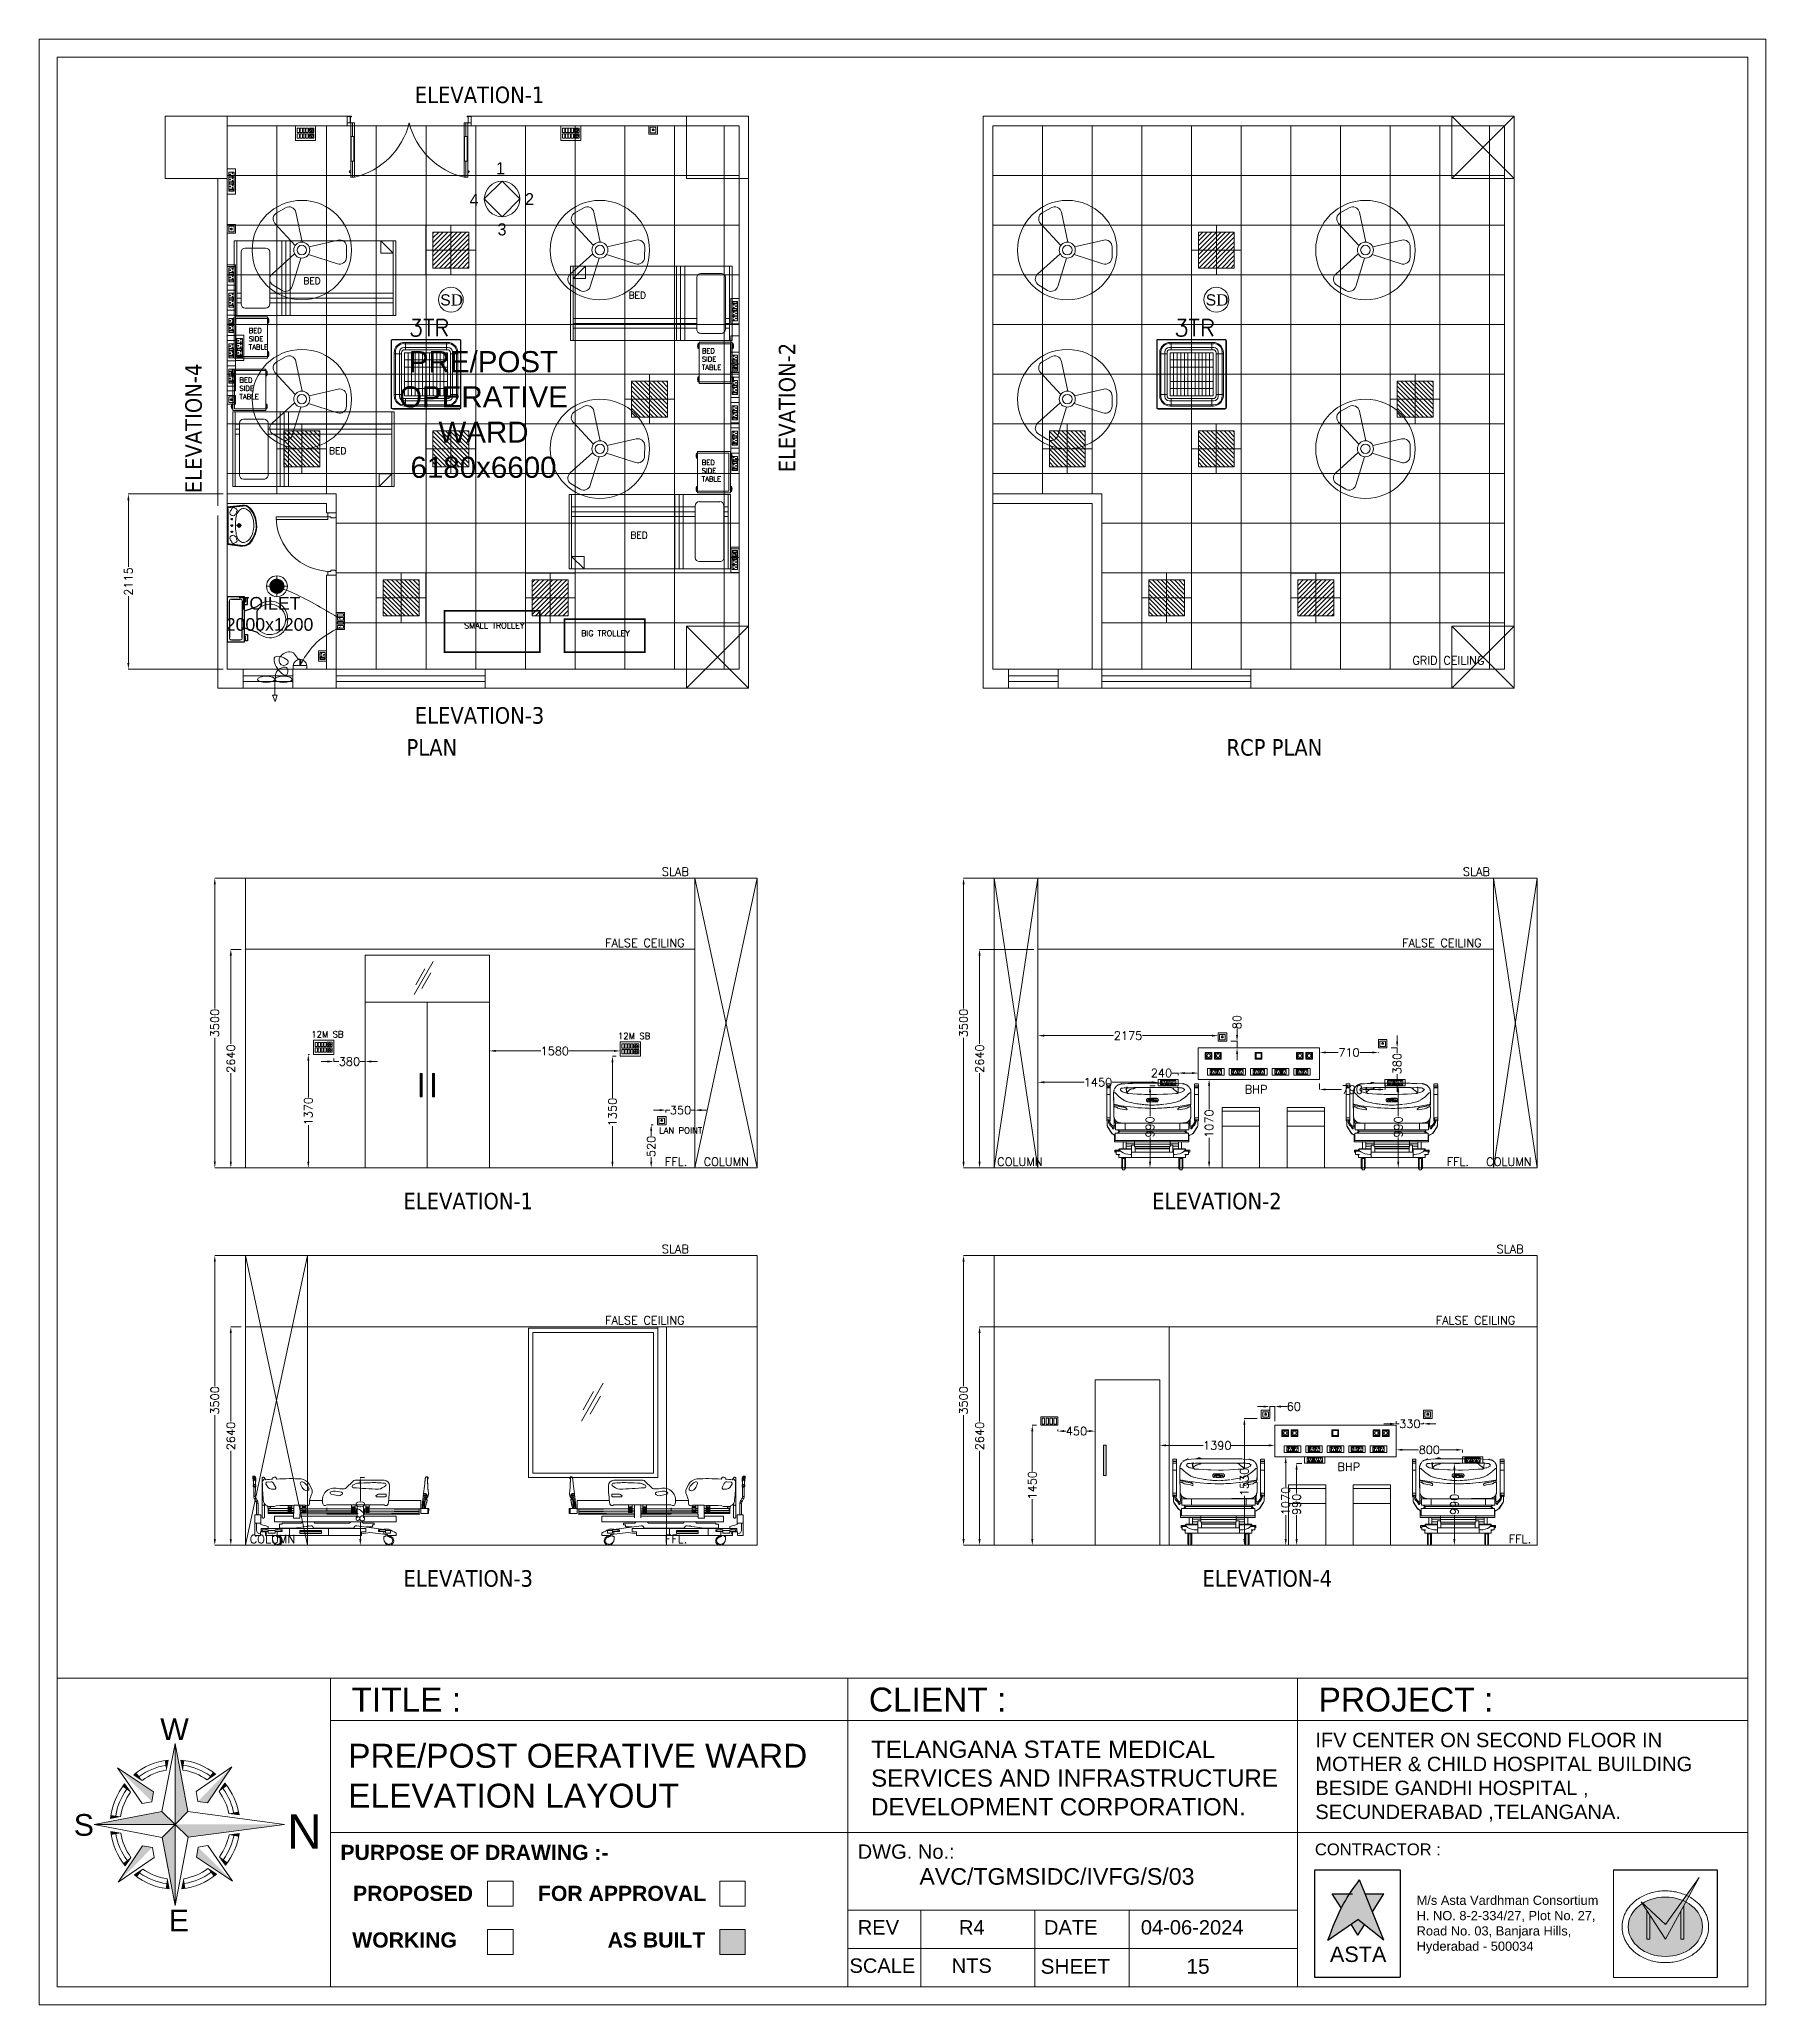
# Model space of a CAD drawing. Extents: x 3552052 to 4102982, y -707811 to -630695.
# Drawn here: x 3649114 to 3669962, y -705733 to -682000 of the extents above; entities that cross this region are included whole.
import ezdxf
from ezdxf.enums import TextEntityAlignment as Align

# ---------------------------------------------------------------- set-up
doc = ezdxf.new("R2010")
doc.units = 0
doc.header["$LTSCALE"] = 6
doc.header["$MEASUREMENT"] = 0
doc.layers.get('0').update_dxf_attribs({"linetype": 'CONTINUOUS', "lineweight": 0})
doc.layers.get('Defpoints').update_dxf_attribs({"linetype": 'CONTINUOUS', "lineweight": 0})
for name, color, linetype, lineweight in [('0.0', 8, 'CONTINUOUS', 0), ('COL', 5, 'CONTINUOUS', 0), ('DIM', 7, 'CONTINUOUS', 0), ('DOOR', 44, 'CONTINUOUS', 0), ('Double Leaf Door', 4, 'CONTINUOUS', 0), ('ELE 36W EMERGENCY LIGHT', 5, 'CONTINUOUS', 0), ('ELE 36W LED LIGHT', 6, 'CONTINUOUS', 0), ('ELE-1 NO 6-16A RAW POWER SOCKET', 1, 'CONTINUOUS', 0), ('ELE-1200MM CEILINGFAN', 6, 'CONTINUOUS', 0), ('ELE-12M RAW&UPS SB', 40, 'CONTINUOUS', 0), ('ELE-12W LED', 1, 'CONTINUOUS', 0), ('ELE-2NOS OF 6-16 RAW POWER SOCKET', 1, 'CONTINUOUS', 0), ('ELE-36W EMERGENCY  LED LIGHT', 7, 'CONTINUOUS', 0), ('ELE-36W LED LIGHT', 210, 'CONTINUOUS', 0), ('ELE-3NOS 6-16A POWER SOCKET', 5, 'CONTINUOUS', 0), ('ELE-4M RAW P.SB', 40, 'CONTINUOUS', 0), ('ELE-4M UPS P.SB', 3, 'CONTINUOUS', 0), ('ELE-EXHAUST FAN', 10, 'CONTINUOUS', 0), ('ELE-SOCKET NMBERING', 7, 'CONTINUOUS', 9), ('ELE. 2N0S OF 6-16 UPS SOCKETS', 191, 'CONTINUOUS', 0), ('ELE.LAN POINT', 3, 'CONTINUOUS', 0), ('EQP', 6, 'CONTINUOUS', 0), ('FA-BELOW SMOKE DERECTOR', 1, 'CONTINUOUS', 0), ('formate text', 8, 'CONTINUOUS', 0), ('furniture', 33, 'CONTINUOUS', 0), ('hatch', 252, 'CONTINUOUS', 0), ('HTL-AC UNIT', 5, 'CONTINUOUS', 0), ('MEP_HVAC_RA_DUCT', 1, 'CONTINUOUS', 0), ('MEP_HVAC_TEXT', 7, 'CONTINUOUS', 0), ('SECTION', 251, 'CONTINUOUS', 0), ('TITLE', 7, 'CONTINUOUS', 0), ('WALL', 8, 'CONTINUOUS', 0), ('Window', 161, 'CONTINUOUS', 0)]:
    doc.layers.add(name, color=color, linetype=linetype, lineweight=lineweight)
doc.layers.add('ELE-LIGHTING WIRING', color=7, linetype='CONTINUOUS', lineweight=0, true_color=0x63d7b6)
doc.styles.add('Annotation', font='tahoma.ttf')
doc.styles.add('ARIAL', font='arial.ttf')
doc.styles.add('FORMATE', font='arialbd.ttf')
doc.styles.add('PDF Times New Roman', font='times.ttf')
doc.styles.add('ROMANS', font='romans.shx')
doc.styles.get("Standard").update_dxf_attribs({"font": 'SIMPLEX'})
doc.styles.add('style3', font='arialbd.ttf')
doc.styles.add('VERDANA', font='verdana.ttf')
doc.dimstyles.new('AEPL1', dxfattribs={"dimtxt": 100, "dimasz": 75, "dimexe": 1.25, "dimexo": 50, "dimtad": 0, "dimdec": 0, "dimtxsty": 'ROMANS', "dimcen": 2.5, "dimclrd": 7, "dimclre": 7, "dimadec": 0, "dimazin": 0, "dimtfac": 1, "dimtdec": 0, "dimtmove": 0, "dimatfit": 3, "dimfxl": 1, "dimlwd": 0, "dimlwe": 0, "dimarcsym": 0})

msp = doc.modelspace()

# ---------------------------------------------------------------- texts
at = {"char_height": 200, "width": 2697.906, "attachment_point": 3, "style": 'Annotation'}
for s, insert in [('\\pxql;ELEVATION-1', (3656346.1, -682570.5)), ('\\pxql;ELEVATION-3', (3656346.1, -690064.4)), ('\\pxql;PLAN', (3656246.2, -690450.1)), ('\\pxql;RCP PLAN', (3666148.1, -690450.1)), ('\\pxql;ELEVATION-1', (3656209.3, -695929.1)), ('\\pxql;ELEVATION-2', (3665251.3, -695929.1)), ('\\pxql;ELEVATION-3', (3656209.3, -700485.9)), ('\\pxql;ELEVATION-4', (3665858.8, -700485.9))]:
    msp.add_mtext(s, dxfattribs=dict(at, insert=insert))
at = {"ltscale": 0.1, "char_height": 136.805, "width": 184.566, "attachment_point": 5, "rotation": 0.1103}
for s, insert in [('\\pxqc;{\\F.shx.shx;\\H1.0669x;1}', (3654683, -683557.2)), ('\\pxqc;{\\F.shx.shx.shx.shx;\\H1.0669x;4}', (3654364.6, -683939.2)), ('\\pxqc;{\\F.shx.shx.shx;\\H1.0669x;2}', (3655033.5, -683929.3)), ('\\pxqc;{\\F.shx.shx.shx.shx;\\H1.0669x;3}', (3654701.8, -684295.7))]:
    msp.add_mtext(s, dxfattribs=dict(at, insert=insert))
at = {"char_height": 200, "width": 2697.906, "attachment_point": 3, "rotation": 90, "style": 'Annotation'}
for s, insert in [('ELEVATION-2', (3658044.2, -685665.2)), ('\\pxql;ELEVATION-4', (3650876.6, -684782.1))]:
    msp.add_mtext(s, dxfattribs=dict(at, insert=insert))
at = {"layer": 'DIM', "color": 8, "attachment_point": 5, "style": 'ARIAL'}
for s, insert, char_height, width in [('PRE/POST \\POPERATIVE WARD\\P6180x6600', (3654478.5, -686531.9), 255, 2454.158), ('TOILET\\P2000x1200', (3651894.2, -688939.1, -101230.8), 153, 1626.956)]:
    msp.add_mtext(s, dxfattribs=dict(at, insert=insert, char_height=char_height, width=width))
at = {"layer": 'ELE-SOCKET NMBERING', "color": 0, "width": 2358.602, "attachment_point": 1, "style": 'Annotation'}
for s, insert, char_height in [('{\\Fromans|c0;GRID CEILING }', (3665696, -689449.8), 100.004), ('{\\Fromans|c0;SLAB}', (3656631.6, -692001.5), 100.004), ('{\\Fromans|c0;SLAB}', (3666305.9, -692001.5), 100.004), ('{\\Fromans|c0;FALSE CEILING }', (3655946.7, -692861.5), 100.004), ('{\\Fromans|c0;FALSE CEILING }', (3665571.6, -692861.5), 100.004), ('{\\Fromans|c0;12M SB}', (3652398.7, -693977), 75), ('{\\Fromans|c0;12M SB}', (3656102.4, -693997), 75), ('{\\Fromans|c0;BHP}', (3663671.5, -694631.2), 100.004), ('{\\Fromans|c0;LAN POINT}', (3656598.7, -695139.4), 75), ('{\\Fromans|c0;FFL.}', (3656668.3, -695503.9), 100.004), ('{\\Fromans|c0;COLUMN}', (3657136.3, -695503.9), 100.004), ('{\\Fromans|c0;COLUMN}', (3660681.6, -695503.9), 100.004), ('{\\Fromans|c0;FFL.}', (3666110, -695503.9), 100.004), ('{\\Fromans|c0;COLUMN}', (3666586.8, -695503.9), 100.004), ('{\\Fromans|c0;SLAB}', (3656631.6, -696558.3), 100.004), ('{\\Fromans|c0;SLAB}', (3666712.3, -696558.3), 100.004), ('{\\Fromans|c0;FALSE CEILING }', (3655946.7, -697418.3), 100.004), ('{\\Fromans|c0;FALSE CEILING }', (3665977.9, -697418.3), 100.004), ('{\\Fromans|c0;BHP}', (3664790.7, -699188), 100.004), ('{\\Fromans|c0;COLUMN}', (3651655.4, -700060.7), 100.004), ('{\\Fromans|c0;FFL.}', (3656668.3, -700060.7), 100.004), ('{\\Fromans|c0;FFL.}', (3666859.4, -700060.7), 100.004)]:
    msp.add_mtext(s, dxfattribs=dict(at, insert=insert, char_height=char_height))
at = {"layer": 'EQP', "color": 0, "linetype": 'ByBlock', "insert": (3654232.3, -689044.7), "char_height": 70, "attachment_point": 1}
msp.add_mtext_dynamic_manual_height_columns('\\pxqc;SMALL TROLLEY', width=751.41, gutter_width=10, heights=[0], dxfattribs=at)
at = {"layer": 'formate text', "color": 7, "lineweight": 15, "ltscale": 100, "style": 'style3'}
msp.add_text('PURPOSE OF DRAWING :-', height=182.999, dxfattribs=at).set_placement((3652750.2, -703985.8, -115.7))
at = {"layer": 'formate text', "color": 7, "lineweight": 15, "style": 'FORMATE'}
for s, height, p in [('PROPOSED ', 183, (3654422.6, -704480.6, -115.7)), ('FOR APPROVAL', 182.999, (3657167, -704480.6, -115.7)), ('WORKING', 183, (3654157.2, -705042.9, -115.7)), ('AS BUILT', 183, (3657155.8, -705042.9, -115.7))]:
    msp.add_text(s, height=height, dxfattribs=at).set_placement(p, align=Align.RIGHT)
at = {"layer": 'MEP_HVAC_TEXT', "linetype": 'ByBlock', "attachment_point": 1}
for s, width, insert, char_height in [('BED', 599.018, (3652302.3, -684876.4), 80), ('BED', 599.018, (3656229.9, -685051.1), 80), ('BED SIDE \\PTABLE', 225.551, (3651643.6, -685486.7), 60), ('BED SIDE \\PTABLE', 225.551, (3657114.6, -685732.1), 60), ('BED SIDE \\PTABLE', 225.551, (3651530.8, -686085.1), 60), ('BED', 599.018, (3652614, -686927.7), 80), ('BED SIDE \\PTABLE', 225.551, (3657113.8, -687079.9), 60), ('BED', 599.018, (3656252.9, -687947.1), 80), ('\\pxqc;BIG TROLLEY', 585.911, (3655658.1, -689138), 70)]:
    msp.add_mtext_dynamic_manual_height_columns(s, width=width, gutter_width=10, heights=[0], dxfattribs=dict(at, insert=insert, char_height=char_height))
at = {"layer": 'MEP_HVAC_TEXT', "color": 0, "linetype": 'ByBlock', "char_height": 200, "width": 269.735, "attachment_point": 1, "rotation": 359.99312, "style": 'VERDANA'}
for insert in [(3653577.2, -685384.3), (3662821.7, -685384.3)]:
    msp.add_mtext('{\\Fromans|c0;3TR}', dxfattribs=dict(at, insert=insert))
at = {"layer": 'TITLE', "color": 7, "style": 'ARIAL'}
for s, height, p in [('TITLE :', 289.17, (3652883.6, -702193.1)), ('CLIENT :', 289.17, (3659131.5, -702193.1)), ('PROJECT :', 289.17, (3664563.1, -702193.1)), ('W', 262, (3650574.3, -702537.3, 0)), ('S', 262, (3649529.5, -703693.5, 0)), ('DWG. No.:', 173.5, (3658996.6, -703971.4)), ('E', 262, (3650677.3, -704848.5, 0))]:
    msp.add_text(s, height=height, dxfattribs=at).set_placement(p)
at = {"layer": 'TITLE', "color": 5, "style": 'ARIAL'}
msp.add_text('N', height=413.2, rotation=180, dxfattribs=at).set_placement((3652523.5, -703436.2, 0))
at = {"layer": 'TITLE', "color": 7, "style": 'ARIAL'}
for s, height, p in [('REV', 173.5, (3659247.4, -704799.2)), ('R4', 173.5, (3660375, -704799.2)), ('DATE', 173.5, (3661569.5, -704799.2)), ('04-06-2024', 173.5, (3663036.2, -704799.2)), ('SCALE', 173.5, (3659295.3, -705261.9)), ('NTS', 173.5, (3660374, -705261.9)), ('SHEET', 180, (3661624.7, -705269.7)), ('15', 180, (3663107.3, -705269.7))]:
    msp.add_text(s, height=height, dxfattribs=at).set_placement(p, align=Align.MIDDLE_CENTER)
at = {"layer": 'TITLE', "color": 7, "attachment_point": 1, "style": 'ARIAL'}
for s, width, gutter_width, insert, char_height in [('\\pxql;IFV CENTER ON SECOND FLOOR IN MOTHER & CHILD HOSPITAL BUILDING BESIDE GANDHI HOSPITAL , SECUNDERABAD ,TELANGANA. ', 5197.735, 11.6, (3664523.9, -702450), 173.5035), ('PRE/POST OERATIVE WARD ELEVATION LAYOUT', 5580.93, 11.6, (3652844.3, -702582.6), 289.172), ('{\\C256;TELANGANA STATE MEDICAL SERVICES AND INFRASTRUCTURE DEVELOPMENT CORPORATION.}', 5197.735, 11.6, (3659158.9, -702545.1), 208.204), ('\\pxqc;AVC/TGMSIDC/IVFG/S/03', 5392.273, 12, (3658707, -704084.6), 200)]:
    msp.add_mtext_dynamic_manual_height_columns(s, width=width, gutter_width=gutter_width, heights=[0], dxfattribs=dict(at, insert=insert, char_height=char_height))

# ---------------------------------------------------------------- blocks, each defined once
blk = doc.blocks.new('FGFGGR')
at = {"layer": 'ELE-4M UPS P.SB', "color": 8, "linetype": 'ByBlock'}
for p, q in [((3598356, -691291), (3598356, -695736)), ((3598956, -691291), (3598956, -695736)), ((3599556, -691291), (3599556, -697851)), ((3600156, -691291), (3600156, -697851)), ((3600756, -691291), (3600756, -697851)), ((3601356, -691291), (3601356, -697851)), ((3601956, -691291), (3601956, -697851)), ((3602556, -691291), (3602556, -697851)), ((3603156, -691291), (3603156, -697851)), ((3603756, -691291), (3603756, -697851)), ((3597756, -691891), (3603936, -691891)), ((3597756, -692491), (3603936, -692491)), ((3597756, -693091), (3603936, -693091)), ((3597756, -693691), (3603936, -693691)), ((3597756, -694291), (3603936, -694291)), ((3597756, -694891), (3603936, -694891)), ((3597756, -695491), (3603936, -695491)), ((3599071, -696091), (3603936, -696091)), ((3599071, -696691), (3603936, -696691)), ((3599071, -697291), (3603936, -697291))]:
    blk.add_line(p, q, dxfattribs=at)
blk.add_lwpolyline([(3597756, -695736), (3597756, -691291), (3603936, -691291), (3603936, -697851), (3599071, -697851), (3599071, -695736)], close=True, dxfattribs=at)
blk = doc.blocks.new('18W LED')
at = {"layer": 'ELE-12W LED'}
h = blk.add_hatch(dxfattribs=at)
h.set_pattern_fill('ANSI31', color=252)
h.set_pattern_definition([(45, (-1135553.9097, 459369.4158), (-2.24506403, 2.24506403), [])])
edge = h.paths.add_edge_path()
edge.add_arc((0, 0), 85.7, 0, 360)
at = {"layer": 'ELE-12W LED', "color": 1}
for p, q in [((-126, 0), (126, 0)), ((0, -126), (0, 126))]:
    blk.add_line(p, q, dxfattribs=at)
for radius in [126, 85.7]:
    blk.add_circle((0, 0), radius, dxfattribs=at)
blk = doc.blocks.new('A$C44D17E71')
at = {"layer": 'ELE-EXHAUST FAN', "color": 1}
for p, q in [((-13.3, 0.7), (-9.8, 2.1)), ((-13.3, 0.7), (-9.8, -0.5)), ((-9.8, 2.1), (-9.8, -0.5)), ((-1, 0.8), (-9.8, 0.8)), ((6.6, -9.3), (4.7, -9.3)), ((4.7, -9.3), (4.7, -16.8)), ((6.6, -16.8), (6.6, -9.3)), ((6.6, -16.8), (4.7, -16.8)), ((6.6, -13), (10.1, -13)), ((6.6, -13.6), (10.1, -13.6))]:
    blk.add_line(p, q, dxfattribs=at)
blk.add_ellipse((-1, 5.6), major_axis=(0, -4.83), ratio=0.36355, dxfattribs=at)
at = {"layer": 'ELE-EXHAUST FAN', "color": 1, "extrusion": (0, 0, -1)}
blk.add_ellipse((-1, -4), major_axis=(0, 4.83), ratio=0.36355, dxfattribs=at)
blk.add_ellipse((6.3, -13.1), major_axis=(0.02, 3.76), ratio=1, start_param=0.079283, end_param=3.06231, dxfattribs=at)
at = {"layer": 'ELE-EXHAUST FAN', "color": 1}
blk.add_open_spline([(-1, 0.8), (-0.8, -0.3), (3.4, 2.5), (7.6, -7), (-1, -6), (5.2, 0.4), (14.3, 3.1), (9.2, -9.4), (5.4, -2.5), (11.7, 0), (16.8, -10.8), (10.1, -10.7), (10.1, -13)], degree=3, knots=[0, 0, 0, 0, 6.261699, 12.352893, 15.787239, 21.858742, 28.752755, 35.678217, 39.225495, 45.354107, 53.693878, 67.421453, 67.421453, 67.421453, 67.421453], dxfattribs=at)
blk = doc.blocks.new('asdsad')
at = {"layer": 'ELE-12M RAW&UPS SB', "color": 40, "ltscale": 10}
for p, q in [((3536006, -692076, 0), (3536013, -692080, 0)), ((3536006, -692144, 0), (3536013, -692147, 0)), ((3536014, -692079, 0), (3536009, -692073, 0)), ((3536014, -692147, 0), (3536009, -692141, 0)), ((3536014, -692082, 0), (3536011, -692089, 0)), ((3536014, -692150, 0), (3536011, -692157, 0)), ((3536015, -692090, 0), (3536015, -692082, 0)), ((3536015, -692158, 0), (3536015, -692150, 0)), ((3536023, -692075, 0), (3536016, -692080, 0)), ((3536023, -692143, 0), (3536016, -692147, 0)), ((3536017, -692081, 0), (3536024, -692079, 0)), ((3536017, -692148, 0), (3536024, -692147, 0))]:
    blk.add_line(p, q, dxfattribs=at)
at = {"layer": 'ELE-12M RAW&UPS SB', "color": 40, "ltscale": 10, "elevation": 0}
for points in [[(3535820, -692026), (3536064, -692026), (3536064, -692201), (3535820, -692201)], [(3535877, -692054), (3535904, -692054), (3535904, -692106), (3535877, -692106)], [(3535912, -692054), (3535938, -692054), (3535938, -692106), (3535912, -692106)], [(3535947, -692054), (3535973, -692054), (3535973, -692106), (3535947, -692106)], [(3535986, -692053), (3536044, -692053), (3536044, -692106), (3535986, -692106)], [(3535877, -692121), (3535904, -692121), (3535904, -692174), (3535877, -692174)], [(3535912, -692121), (3535938, -692121), (3535938, -692174), (3535912, -692174)], [(3535947, -692121), (3535973, -692121), (3535973, -692174), (3535947, -692174)], [(3535986, -692121), (3536044, -692121), (3536044, -692174), (3535986, -692174)]]:
    blk.add_lwpolyline(points, close=True, dxfattribs=at)
at = {"layer": 'ELE-12M RAW&UPS SB', "color": 3, "linetype": 'ByBlock', "elevation": 0}
for points in [[(3535842, -692054), (3535869, -692054), (3535869, -692106), (3535842, -692106)], [(3535842, -692121), (3535869, -692121), (3535869, -692174), (3535842, -692174)]]:
    blk.add_lwpolyline(points, close=True, dxfattribs=at)
at = {"layer": 'ELE-12M RAW&UPS SB', "color": 40, "ltscale": 10}
for centre, radius in [((3536015, -692080, 0), 19.1), ((3536015, -692148, 0), 19.1), ((3536015, -692080, 0), 1.78), ((3536015, -692148, 0), 1.78)]:
    blk.add_circle(centre, radius, dxfattribs=at)
blk = doc.blocks.new('SDFF')
at = {"layer": 'ELE-4M RAW P.SB'}
for p, q in [((0, -100), (0, 0)), ((207, 0, 0), (0, 0)), ((207, -100, 0), (0, -100)), ((207, -100, 0), (207, 0, 0))]:
    blk.add_line(p, q, dxfattribs=at)
at = {"layer": 'ELE-4M RAW P.SB', "color": 3, "linetype": 'ByBlock'}
blk.add_lwpolyline([(47, -85), (47, -11), (17, -11), (17, -85)], close=True, dxfattribs=at)
at = {"layer": 'ELE-4M RAW P.SB', "linetype": 'ByBlock'}
for points in [[(95, -85), (95, -11), (64, -11), (64, -85)], [(143, -85), (143, -11), (112, -11), (112, -85)], [(190, -85), (190, -11), (160, -11), (160, -85)]]:
    blk.add_lwpolyline(points, close=True, dxfattribs=at)
blk = doc.blocks.new('6-16A RAW POWER SOCKET 3M')
at = {"layer": 'ELE-1 NO 6-16A RAW POWER SOCKET', "lineweight": 0}
for p, q in [((0, 58), (72, 58)), ((0, 58), (72, 58)), ((0, 33), (0, 58)), ((0, 58), (0, 33)), ((72, 33), (0, 33)), ((0, 29), (0, -35)), ((72, 29), (0, 29)), ((8, 56), (64, 56)), ((8, 35), (8, 56)), ((64, 35), (8, 35)), ((62, 56), (62, 35)), ((64, 56), (64, 35)), ((72, 58), (72, 33)), ((72, -35), (72, 29)), ((0, -35), (72, -35))]:
    blk.add_line(p, q, dxfattribs=at)
blk.add_lwpolyline([(92, 82), (92, -58), (-20, -58), (-20, 82)], close=True, dxfattribs=at)
for centre, radius, start, end in [((18, -3), 4.93, 37.1584, 322.8416), ((23, -3), 3.14, 251.4031, 108.5969), ((50, 15), 4.24, 357.49, 264.7311), ((53, 12), 3.43, 194.9049, 67.3162), ((50, -21), 4.24, 95.2689, 2.51), ((53, -18), 3.43, 292.6838, 165.0951)]:
    blk.add_arc(centre, radius, start, end, dxfattribs=at)
blk = doc.blocks.new('A$C45A5314D')
at = {"layer": 'furniture', "color": 6, "ltscale": 0.75}
for p, q in [((-1950, 967), (-1550, 967)), ((-1950, 467), (-1950, 967)), ((-1550, 967), (-1550, 467)), ((-1962, 946), (-1950, 946)), ((-1962, 946), (-1950, 946)), ((-1962, 946), (-1962, 887)), ((-1962, 944), (-1950, 944)), ((-1962, 943), (-1950, 943)), ((-1962, 941), (-1950, 941)), ((-1962, 939), (-1950, 939)), ((-1962, 936), (-1950, 936)), ((-1962, 932), (-1950, 932)), ((-1962, 927), (-1950, 927)), ((-1962, 921), (-1950, 921)), ((-1962, 913), (-1950, 913)), ((-1962, 907), (-1950, 907)), ((-1962, 902), (-1950, 902)), ((-1962, 898), (-1950, 898)), ((-1962, 895), (-1950, 895)), ((-1962, 892), (-1950, 892)), ((-1962, 891), (-1950, 891)), ((-1962, 889), (-1950, 889)), ((-1962, 888), (-1950, 888)), ((-1962, 887), (-1950, 887)), ((-1930, 948), (-1930, 487)), ((-1930, 948), (-1550, 948)), ((-1538, 946), (-1550, 946)), ((-1538, 946), (-1550, 946)), ((-1538, 944), (-1550, 944)), ((-1538, 943), (-1550, 943)), ((-1538, 941), (-1550, 941)), ((-1538, 939), (-1550, 939)), ((-1538, 936), (-1550, 936)), ((-1538, 932), (-1550, 932)), ((-1538, 927), (-1550, 927)), ((-1538, 921), (-1550, 921)), ((-1538, 913), (-1550, 913)), ((-1538, 907), (-1550, 907)), ((-1538, 902), (-1550, 902)), ((-1538, 898), (-1550, 898)), ((-1538, 895), (-1550, 895)), ((-1538, 892), (-1550, 892)), ((-1538, 891), (-1550, 891)), ((-1538, 889), (-1550, 889)), ((-1538, 888), (-1550, 888)), ((-1538, 887), (-1550, 887)), ((-1538, 946), (-1538, 887)), ((-1962, 545), (-1950, 545)), ((-1962, 545), (-1950, 545)), ((-1962, 545), (-1962, 486)), ((-1962, 543), (-1950, 543)), ((-1962, 542), (-1950, 542)), ((-1962, 540), (-1950, 540)), ((-1962, 538), (-1950, 538)), ((-1962, 535), (-1950, 535)), ((-1962, 531), (-1950, 531)), ((-1962, 526), (-1950, 526)), ((-1962, 520), (-1950, 520)), ((-1962, 512), (-1950, 512)), ((-1962, 506), (-1950, 506)), ((-1962, 501), (-1950, 501)), ((-1962, 497), (-1950, 497)), ((-1962, 494), (-1950, 494)), ((-1962, 491), (-1950, 491)), ((-1962, 490), (-1950, 490)), ((-1962, 488), (-1950, 488)), ((-1962, 487), (-1950, 487)), ((-1962, 486), (-1950, 486)), ((-1962, 486), (-1950, 486)), ((-1550, 487), (-1930, 487)), ((-1538, 545), (-1550, 545)), ((-1538, 545), (-1550, 545)), ((-1538, 543), (-1550, 543)), ((-1538, 542), (-1550, 542)), ((-1538, 540), (-1550, 540)), ((-1538, 538), (-1550, 538)), ((-1538, 535), (-1550, 535)), ((-1538, 531), (-1550, 531)), ((-1538, 526), (-1550, 526)), ((-1538, 520), (-1550, 520)), ((-1538, 512), (-1550, 512)), ((-1538, 506), (-1550, 506)), ((-1538, 501), (-1550, 501)), ((-1538, 497), (-1550, 497)), ((-1538, 494), (-1550, 494)), ((-1538, 491), (-1550, 491)), ((-1538, 490), (-1550, 490)), ((-1538, 488), (-1550, 488)), ((-1538, 487), (-1550, 487)), ((-1538, 486), (-1550, 486)), ((-1538, 545), (-1538, 486)), ((-1550, 467), (-1950, 467))]:
    blk.add_line(p, q, dxfattribs=at)
at = {"layer": 'furniture', "color": 6}
for p, q in [((0, 450), (-1950, 450)), ((-1950, 450), (-1950, -450)), ((-1920, 450), (-1920, -450)), ((-1920, 300), (-1869, 300)), ((-1920, 241), (-1869, 241)), ((-1869, 313), (-1869, -313)), ((-1572, 362), (-1820, 362)), ((-1523, 313), (-1523, -313)), ((-1523, 300), (-30, 300)), ((-1523, 241), (-30, 241)), ((-1377, -450), (-1377, 450)), ((-1327, -450), (-1327, 450)), ((-1277, -450), (-1277, 450)), ((-30, -450), (-30, 450)), ((0, -450), (0, 450)), ((-1920, 182), (-1869, 182)), ((-1523, 182), (-30, 182)), ((-1950, -450), (0, -450)), ((-1820, -362), (-1572, -362)), ((-180, -450), (-30, -300)), ((-180, -450), (-180, -300)), ((-30, -300), (-180, -300))]:
    blk.add_line(p, q, dxfattribs=at)
at = {"layer": 'furniture', "color": 6, "ltscale": 0.75}
for centre, start, end in [((-1876, 917), 161.0754, 198.9247), ((-1624, 917), 341.0754, 18.9247), ((-1876, 516), 161.0754, 198.9247), ((-1624, 516), 341.0754, 18.9247)]:
    blk.add_arc(centre, 91.1, start, end, dxfattribs=at)
at = {"layer": 'furniture', "color": 6}
for centre, start, end in [((-1820, 313), 90, 180), ((-1572, 313), 0, 90), ((-1820, -313), 180, 270), ((-1572, -313), 270, 0)]:
    blk.add_arc(centre, 49.2, start, end, dxfattribs=at)
blk = doc.blocks.new('750')
at = {"layer": 'DOOR'}
for p, q in [((-50, 705), (-47.5, 705)), ((-35, 690), (-35, 692.5)), ((-50, 45), (-47.5, 45)), ((-35, 60), (-35, 57.5)), ((50, 45), (50, 80)), ((50, 80), (675, 80)), ((50, 45), (675, 45)), ((675, 45), (675, 80))]:
    blk.add_line(p, q, dxfattribs=at)
for points in [[(15, 690), (15, 705), (50, 705), (50, 750), (-50, 750), (-50, 705)], [(-35, 690), (15, 690)], [(15, 60), (15, 45), (50, 45), (50, 0), (-50, 0), (-50, 45)], [(-35, 60), (15, 60)]]:
    blk.add_lwpolyline(points, dxfattribs=at)
for centre, start, end in [((-35, 705), 180, 270), ((-35, 45), 90, 180)]:
    blk.add_arc(centre, 12.5, start, end, dxfattribs=at)
at = {"layer": 'DOOR', "color": 145}
blk.add_arc((15, 45), 660, 0, 90, dxfattribs=at)
blk = doc.blocks.new('rhej')
at = {"color": 8, "lineweight": 25}
for p, q in [((272, 189), (272, 266)), ((272, 266), (298, 266)), ((298, 266), (298, 215)), ((310, 279), (310, -264)), ((517, 279), (310, 279)), ((466, 254), (362, 254)), ((517, 8), (517, 279)), ((310, 111), (155, 163)), ((155, 8), (155, 111)), ((155, 8), (155, -96)), ((310, 189), (272, 189)), ((298, 215), (310, 215)), ((336, 228), (336, 8)), ((336, -212), (336, 8)), ((491, 8), (491, 228)), ((491, 8), (491, -212)), ((517, -264), (517, 8)), ((310, -96), (155, -147)), ((272, -173), (272, -251)), ((310, -173), (272, -173)), ((298, -251), (298, -199)), ((298, -199), (310, -199)), ((272, -251), (298, -251)), ((310, -264), (517, -264)), ((466, -238), (362, -238))]:
    blk.add_line(p, q, dxfattribs=at)
at = {"color": 8, "extrusion": (0, 0, -1)}
for centre, major_axis, start_param, end_param in [((0, 16), (151, -151), 2.319632, 4.738539), ((359, 231), (-16.2, -16.2), 0.643501, 2.498091), ((469, 231), (16.2, -16.2), 3.785094, 5.639684), ((0, 0), (-151, -151), 4.686239, 7.105146), ((1, 2), (-134, -134), 0.814663, 3.31238), ((1, 13), (-134, -134), 4.541602, 7.039318), ((359, -215), (-16.2, -16.2), -0.927295, 0.927295), ((469, -215), (16.2, -16.2), 5.35589, 7.21048)]:
    blk.add_ellipse(centre, major_axis=major_axis, ratio=1, start_param=start_param, end_param=end_param, dxfattribs=at)
blk = doc.blocks.new('u46')
at = {"color": 8, "lineweight": 25}
for p, q in [((-10, 228), (175, 249)), ((-10, 220), (181, 242)), ((-1, -209), (1, 209)), ((57, 81), (29, 81)), ((62, 2), (29, 2)), ((44, 93), (44, 67)), ((44, 14), (44, -13)), ((163, 3), (102, 3)), ((133, -27), (133, 33)), ((-10, -216), (181, -238)), ((-10, -224), (175, -245)), ((62, -73), (29, -73)), ((44, -61), (44, -87))]:
    blk.add_line(p, q, dxfattribs=at)
at = {"color": 8, "extrusion": (0, 0, -1)}
for centre, major_axis, start_param, end_param in [((188, 150), (0, 99.5), -0.132539, 0.848731), ((186, 148), (0.1, 94.4), -0.049658, 0.838116), ((56, 154), (0, 34), 4.33982, 5.202657), ((65, 170), (0.3, 49.2), 3.359735, 4.09512), ((145, 128), (1, 126), -1.238036, -0.892193), ((44, 81), (0.02, 6.43), 3.139035, 9.42222), ((44, 2), (0.08, 6.43), 3.12883, 9.412015), ((66, 199), (0, 20.7), -1.101507, 0.481509), ((62, 153), (0, 31.9), 2.620328, 3.422401), ((57, 163), (-0.3, 56.9), 0.324902, 0.965135), ((104, 118), (-0.2, 26.8), -1.278641, -0.487266), ((820, -1), (0, 732), -1.56667, -1.474079), ((888, 37), (1, 801), 4.558159, 4.668067), ((96, 136), (0, 7.39), -0.727724, 1.373337), ((387, 48), (0, 296), -1.495794, -1.328336), ((208, 103), (0, 110), -1.431017, -0.436146), ((110, 167), (-6.08, 6.08), 4.867594, 6.265028), ((110, 165), (5.47, 5.47), 2.097053, 3.541809), ((90, 185), (0, 17.9), 0.880684, 2.260744), ((133, 3), (0, 21.6), 3.141254, 9.424439), ((133, 3), (-0.1, 15.5), 3.145308, 9.428493), ((133, 3), (0, 10.9), 3.142047372431534, 9.42523267961112), ((190, 138), (0, 70.9), -0.405199, 0.56573), ((154, 79), (0, 140), 0.557563, 1.193786), ((57, 20), (0, 275), 0.806541, 1.180915), ((50, 14), (0, 294), 0.809856, 1.41441), ((13, 7), (0, 298), 1.141495, 1.637774), ((35, 3), (0, 303), 1.155365, 1.952189), ((72, -2), (0, 274), 1.346594, 1.865175), ((56, -148), (0, 34), 4.222121, 5.084958), ((65, -164), (0.1, 49.2), -0.960797, -0.225412), ((145, -122), (0, 126), 4.027191, 4.373034), ((44, -73), (0.02, 6.43), 3.139035, 9.42222), ((66, -193), (0, 20.7), 2.661884, 4.2449), ((62, -147), (-0.1, 31.9), -0.276767, 0.525307), ((57, -157), (0.3, 56.9), 2.176458, 2.816691), ((104, -111), (0.2, 26.8), 3.628858, 4.420234), ((97, -128), (-0.03, 8.55), 1.455188, 3.796569), ((263, -74), (0, 167), 4.181112, 4.641559), ((110, -161), (-6.08, 6.08), 4.730546, 6.12798), ((111, -159), (6.17, 6.17), 4.354779, 6.027124), ((90, -178), (0, 17.9), 0.880848, 2.260908), ((193, -126), (0, 80.1), 3.554495, 4.299548), ((181, -107), (0, 94.7), 2.890537, 3.362984), ((188, -160), (0, 78.1), 2.562376, 3.231693), ((163, -80), (0, 126), 2.054055, 2.802751), ((187, -138), (0, 106), 2.310552, 2.942572), ((172, -117), (0, 123), 2.127435, 2.640092), ((56, -13), (0, 287), 1.808981, 2.322804), ((62, -11), (0, 247), 1.579809, 2.112792), ((124, -52), (0, 200), 1.868215, 2.281789), ((185, -162), (-0.1, 83.2), 2.850118, 3.264751)]:
    blk.add_ellipse(centre, major_axis=major_axis, ratio=1, start_param=start_param, end_param=end_param, dxfattribs=at)
blk = doc.blocks.new('543WYH')
at = {"layer": 'ELE-2NOS OF 6-16 RAW POWER SOCKET', "color": 30, "linetype": 'ByBlock', "lineweight": 0}
for p, q in [((-124, -57), (-124, -91)), ((-26, -57), (-124, -57)), ((-26, -57), (-124, -57)), ((-124, -91), (-26, -91)), ((-124, -96), (-26, -96)), ((-124, -181), (-124, -96)), ((-26, -181), (-124, -181)), ((-124, -187), (-124, -221)), ((-26, -187), (-124, -187)), ((-26, -187), (-124, -187)), ((-124, -221), (-26, -221)), ((-124, -312), (-124, -227)), ((-124, -227), (-26, -227)), ((-26, -312), (-124, -312)), ((-124, -402), (-124, -317)), ((-124, -317), (-26, -317)), ((-113, -60), (-113, -88)), ((-37, -60), (-113, -60)), ((-113, -88), (-37, -88)), ((-113, -190), (-113, -218)), ((-37, -190), (-113, -190)), ((-113, -218), (-37, -218)), ((-110, -60), (-110, -88)), ((-110, -190), (-110, -218)), ((-37, -88), (-37, -60)), ((-37, -218), (-37, -190)), ((-26, -57), (-26, -91)), ((-26, -91), (-26, -57)), ((-26, -96), (-26, -181)), ((-26, -187), (-26, -221)), ((-26, -221), (-26, -187)), ((-26, -227), (-26, -312)), ((-26, -317), (-26, -402)), ((-26, -402), (-124, -402))]:
    blk.add_line(p, q, dxfattribs=at)
blk.add_lwpolyline([(-150, 0), (-150, -459), (0, -459), (0, 0)], close=True, dxfattribs=at)
for centre, radius, start, end in [((-98, -119), 4.6, 112.6838, 345.0951), ((-98, -159), 4.6, 14.9049, 247.3162), ((-98, -249), 4.6, 112.6838, 345.0951), ((-98, -289), 4.6, 14.9049, 247.3162), ((-98, -340), 4.6, 112.6838, 345.0951), ((-94, -115), 5.7, 275.2689, 182.51), ((-94, -163), 5.7, 177.49, 84.7311), ((-94, -245), 5.7, 275.2689, 182.51), ((-94, -293), 5.7, 177.49, 84.7311), ((-94, -335), 5.7, 275.2689, 182.51), ((-58, -139), 4.22, 71.4031, 288.5969), ((-58, -269), 4.22, 71.4031, 288.5969), ((-58, -360), 4.22, 71.4031, 288.5969), ((-51, -139), 6.62, 217.1584, 142.8416), ((-51, -269), 6.62, 217.1584, 142.8416), ((-51, -360), 6.62, 217.1584, 142.8416), ((-98, -379), 4.6, 14.9049, 247.3162), ((-94, -384), 5.7, 177.49, 84.7311)]:
    blk.add_arc(centre, radius, start, end, dxfattribs=at)
blk = doc.blocks.new('Voice')
at = {"layer": 'ELE.LAN POINT', "color": 6}
for points in [[(0, -32), (128, -32), (128, 92), (0, 92)], [(22, -10), (106, -10), (106, 70), (22, 70)], [(77, 21), (70, 21), (70, 12), (58, 12), (58, 21), (51, 21), (51, 39), (77, 39)], [(76, 23), (68, 23), (68, 13), (59, 13), (59, 23), (52, 23), (52, 37), (76, 37)]]:
    blk.add_lwpolyline(points, close=True, dxfattribs=at)
blk = doc.blocks.new('5Y3AQY')
at = {"layer": 'ELE. 2N0S OF 6-16 UPS SOCKETS', "color": 72, "lineweight": 0}
for p, q in [((-312, -26), (-278, -26)), ((-312, -124), (-312, -26)), ((-312, -124), (-312, -26)), ((-312, -124), (-278, -124)), ((-278, -124), (-312, -124)), ((-309, -37), (-281, -37)), ((-309, -113), (-309, -37)), ((-309, -40), (-281, -40)), ((-281, -113), (-309, -113)), ((-281, -37), (-281, -113)), ((-278, -26), (-278, -124)), ((-272, -26), (-272, -124)), ((-187, -26), (-272, -26)), ((-272, -124), (-187, -124)), ((-187, -124), (-187, -26)), ((-181, -26), (-148, -26)), ((-181, -124), (-181, -26)), ((-181, -124), (-181, -26)), ((-181, -124), (-148, -124)), ((-148, -124), (-181, -124)), ((-179, -37), (-150, -37)), ((-179, -113), (-179, -37)), ((-179, -40), (-150, -40)), ((-150, -113), (-179, -113)), ((-150, -37), (-150, -113)), ((-148, -26), (-148, -124)), ((-57, -26), (-142, -26)), ((-142, -26), (-142, -124)), ((-142, -124), (-57, -124)), ((-57, -124), (-57, -26))]:
    blk.add_line(p, q, dxfattribs=at)
blk.add_lwpolyline([(-368, 0), (0, 0), (0, -150), (-368, -150)], close=True, dxfattribs=at)
for centre, radius, start, end in [((-254, -56), 5.7, 87.49, 354.7311), ((-249, -52), 4.6, 284.9049, 157.3162), ((-230, -99), 6.62, 127.1584, 52.8416), ((-230, -92), 4.22, 341.4031, 198.5969), ((-210, -52), 4.6, 22.6838, 255.0951), ((-205, -56), 5.7, 185.2689, 92.51), ((-124, -56), 5.7, 87.49, 354.7311), ((-119, -52), 4.6, 284.9049, 157.3162), ((-99, -99), 6.62, 127.1584, 52.8416), ((-99, -92), 4.22, 341.4031, 198.5969), ((-80, -52), 4.6, 22.6838, 255.0951), ((-75, -56), 5.7, 185.2689, 92.51)]:
    blk.add_arc(centre, radius, start, end, dxfattribs=at)
blk = doc.blocks.new('light300x600')
at = {"layer": 'ELE-36W LED LIGHT', "lineweight": 0}
for p, q in [((918215, -78407), (918215, -79007)), ((918815, -78407), (918215, -78407)), ((918298, -78491), (918299, -78491)), ((918298, -78544), (918352, -78491)), ((918298, -78597), (918405, -78491)), ((918298, -78650), (918458, -78491)), ((918298, -78703), (918511, -78491)), ((918298, -78756), (918564, -78491)), ((918298, -78809), (918617, -78491)), ((918298, -78862), (918670, -78491)), ((918298, -78916), (918723, -78491)), ((918298, -78491), (918298, -78924)), ((918731, -78491), (918298, -78491)), ((918343, -78924), (918731, -78536)), ((918515, -78407), (918515, -79007)), ((918731, -78924), (918731, -78491)), ((918815, -79007), (918815, -78407)), ((918215, -78707), (918815, -78707)), ((918396, -78924), (918731, -78589)), ((918449, -78924), (918731, -78642)), ((918502, -78924), (918731, -78695)), ((918555, -78924), (918731, -78748)), ((918215, -79007), (918815, -79007)), ((918298, -78924), (918731, -78924)), ((918608, -78924), (918731, -78801)), ((918661, -78924), (918731, -78854)), ((918714, -78924), (918731, -78907))]:
    blk.add_line(p, q, dxfattribs=at)
blk = doc.blocks.new('CASSETTE UNIT - 3TR')
at = {"layer": 'HTL-AC UNIT', "color": 3}
for p, q in [((953753, -137421), (954583, -137421)), ((953753, -138250), (953753, -137421)), ((953952, -138095), (953952, -137576)), ((953995, -138095), (953995, -137576)), ((954038, -138095), (954038, -137576)), ((954082, -138095), (954082, -137576)), ((954125, -138095), (954125, -137576)), ((954168, -138095), (954168, -137576)), ((954211, -138095), (954211, -137576)), ((954255, -138095), (954255, -137576)), ((954298, -138095), (954298, -137576)), ((954341, -138095), (954341, -137576)), ((954385, -138095), (954385, -137576)), ((954583, -137421), (954583, -138250)), ((954428, -137663), (953909, -137663)), ((953909, -137750), (954428, -137750)), ((954428, -137837), (953909, -137837)), ((953909, -137923), (954428, -137923)), ((954428, -138010), (953909, -138010)), ((954583, -138250), (953753, -138250))]:
    blk.add_line(p, q, dxfattribs=at)
at = {"layer": 'HTL-AC UNIT', "color": 8}
for p, q in [((953873, -137589), (953784, -137589)), ((953922, -137540), (953922, -137451)), ((954415, -137540), (954415, -137451)), ((954464, -137589), (954553, -137589)), ((953873, -138082), (953784, -138082)), ((954464, -138082), (954553, -138082)), ((953922, -138131), (953922, -138220)), ((954415, -138131), (954415, -138220))]:
    blk.add_line(p, q, dxfattribs=at)
at = {"layer": 'HTL-AC UNIT', "color": 1}
for p, q in [((953799, -138104), (953799, -137567)), ((953848, -138104), (953848, -137567)), ((953900, -137467), (954437, -137467)), ((953900, -137515), (954437, -137515)), ((954489, -137567), (954489, -138104)), ((954537, -138104), (954537, -137567)), ((954437, -138156), (953900, -138156)), ((954437, -138204), (953900, -138204))]:
    blk.add_line(p, q, dxfattribs=at)
at = {"layer": 'HTL-AC UNIT', "color": 3}
blk.add_lwpolyline([(953766, -138256), (954571, -138256, 0.414214), (954589, -138238), (954589, -137433, 0.414214), (954571, -137416), (953766, -137416, 0.414214), (953748, -137433), (953748, -138238, 0.414214)], format="xyb", close=True, dxfattribs=at)
at = {"layer": 'HTL-AC UNIT', "color": 8}
for points in [[(953909, -138220), (954428, -138220, 0.414214), (954553, -138095), (954553, -137576, 0.414214), (954428, -137451), (953909, -137451, 0.414214), (953784, -137576), (953784, -138095, 0.414214)], [(953909, -138131), (954428, -138131, 0.414214), (954464, -138095), (954464, -137576, 0.414214), (954428, -137540), (953909, -137540, 0.414214), (953873, -137576), (953873, -138095, 0.414214)]]:
    blk.add_lwpolyline(points, format="xyb", close=True, dxfattribs=at)
blk.add_lwpolyline([(953909, -138095), (954428, -138095), (954428, -137576), (953909, -137576)], close=True, dxfattribs=at)
at = {"layer": 'HTL-AC UNIT', "color": 1}
for centre, radius, start, end in [((953900, -137567), 101, 90, 180), ((953900, -137567), 52.3, 90, 180), ((954437, -137567), 101, 0, 90), ((954437, -137567), 52.3, 0, 90), ((953900, -138104), 101, 180, 270), ((953900, -138104), 52.3, 180, 270), ((954437, -138104), 52.3, 270, 0), ((954437, -138104), 101, 270, 0)]:
    blk.add_arc(centre, radius, start, end, dxfattribs=at)
blk = doc.blocks.new('A$C07FB25EA')
at = {"layer": 'ELE-1200MM CEILINGFAN', "color": 3}
for p, q in [((6.53, 13.37), (9.47, 11.64)), ((0.26, 2.64), (3.17, 12.07)), ((9.84, 7.94), (2.36, 1.21)), ((-14.84, -1.03), (-14.81, 2.38)), ((-11.8, 4.55), (-2.22, 1.44)), ((-2.41, -1.1), (-12.04, -3.29)), ((1.96, -12.49), (-0.13, -2.65)), ((2.16, -1.54), (8.87, -8.78)), ((8.31, -12.34), (5.35, -14.02))]:
    blk.add_line(p, q, dxfattribs=at)
at = {"layer": 'ELE-1200MM CEILINGFAN', "color": 5, "ltscale": 10}
blk.add_circle((0, 0), 16.45, dxfattribs=at)
at = {"layer": 'ELE-1200MM CEILINGFAN', "color": 3}
for radius in [2.65, 1.58]:
    blk.add_circle((0, 0), radius, dxfattribs=at)
for centre, start, end in [((5.36, 11.38), 59.52805, 162.52285), ((8.3, 9.66), 311.94933, 59.52805), ((-12.51, 2.36), 71.94933, 179.52805), ((-12.54, -1.05), 179.52805, 282.52285), ((4.21, -12.02), 191.94933, 299.52805), ((7.18, -10.34), 299.52805, 42.52285)]:
    blk.add_arc(centre, 2.3, start, end, dxfattribs=at)
blk = doc.blocks.new('ELE.EMERGENCY 40W LED LIGHT')
at = {"layer": 'ELE-36W EMERGENCY  LED LIGHT'}
h = blk.add_hatch(dxfattribs=at)
h.set_pattern_fill('ANSI31', color=5, scale=300, style=0)
h.paths.add_polyline_path([(-208, -208), (-208, 208), (208, 208), (208, -208)])
for p, q in [((0, 288), (0, -288)), ((-288, 0), (288, 0))]:
    blk.add_line(p, q, dxfattribs=at)
for points in [[(-288, -288), (-288, 288), (288, 288), (288, -288)], [(-208, -208), (-208, 208), (208, 208), (208, -208)]]:
    blk.add_lwpolyline(points, close=True, dxfattribs=at)
blk = doc.blocks.new('1500x80')
at = {"layer": 'Double Leaf Door'}
for points in [[(99336, -25418), (99341, -25418), (99341, -25121), (99336, -25121)], [(99380, -25121), (99375, -25121), (99375, -25418), (99380, -25418)], [(100704, -25121), (100709, -25121), (100709, -25418), (100704, -25418)], [(100748, -25418), (100743, -25418), (100743, -25121), (100748, -25121)]]:
    blk.add_hatch(color=6, dxfattribs=at).paths.add_polyline_path(points)
at = {"layer": 'Double Leaf Door', "color": 8}
for p, q in [((99322, -24985), (99322, -25003)), ((99336, -24983), (99324, -24983)), ((99324, -25005), (99336, -25005)), ((99336, -25582), (99336, -24928)), ((99336, -24928), (99380, -24928)), ((99336, -24983), (99336, -25005)), ((99358, -25121), (99358, -24928)), ((99380, -24928), (99380, -25582)), ((100748, -24928), (100704, -24928)), ((100704, -24928), (100704, -25582)), ((100726, -25121), (100726, -24928)), ((100748, -25582), (100748, -24928)), ((100748, -24983), (100760, -24983)), ((100748, -24983), (100748, -25005)), ((100760, -25005), (100748, -25005)), ((100762, -24985), (100762, -25003)), ((99292, -25582), (99292, -25662)), ((99332, -25582), (99292, -25582)), ((99294, -25584), (99294, -25660)), ((99330, -25584), (99294, -25584)), ((99330, -25659), (99330, -25584)), ((99332, -25657), (99332, -25582)), ((99380, -25582), (99336, -25582)), ((99358, -25582), (99358, -25418)), ((100704, -25582), (100748, -25582)), ((100726, -25582), (100726, -25418)), ((100752, -25657), (100752, -25582)), ((100752, -25582), (100792, -25582)), ((100754, -25659), (100754, -25584)), ((100754, -25584), (100790, -25584)), ((100790, -25584), (100790, -25660)), ((100792, -25582), (100792, -25662)), ((99292, -25662), (99332, -25662)), ((99294, -25660), (99332, -25660)), ((99342, -25659), (99330, -25659)), ((99344, -25657), (99332, -25657)), ((99332, -25660), (99342, -25660)), ((99332, -25662), (99344, -25662)), ((99342, -25660), (99342, -25659)), ((99344, -25662), (99344, -25657)), ((100740, -25662), (100740, -25657)), ((100740, -25657), (100752, -25657)), ((100752, -25662), (100740, -25662)), ((100742, -25660), (100742, -25659)), ((100742, -25659), (100754, -25659)), ((100752, -25660), (100742, -25660)), ((100790, -25660), (100752, -25660)), ((100792, -25662), (100752, -25662))]:
    blk.add_line(p, q, dxfattribs=at)
at = {"layer": 'Double Leaf Door', "color": 6}
for p, q in [((99380, -25121), (99336, -25121)), ((99336, -25121), (99336, -25418)), ((99341, -25418), (99341, -25121)), ((99375, -25418), (99375, -25121)), ((99380, -25418), (99380, -25121)), ((100704, -25418), (100704, -25121)), ((100704, -25121), (100748, -25121)), ((100709, -25418), (100709, -25121)), ((100743, -25418), (100743, -25121)), ((100748, -25121), (100748, -25418)), ((99336, -25418), (99380, -25418)), ((100748, -25418), (100704, -25418))]:
    blk.add_line(p, q, dxfattribs=at)
at = {"layer": 'Double Leaf Door', "color": 6, "ltscale": 100}
for p, q in [((99375, -25121), (99375, -25418)), ((100709, -25121), (100709, -25418))]:
    blk.add_line(p, q, dxfattribs=at)
at = {"layer": 'Double Leaf Door', "color": 6}
for points in [[(99336, -25121), (99336, -25418), (99341, -25418), (99341, -25121), (99336, -25121)], [(99380, -25121), (99380, -25418), (99375, -25418), (99375, -25121), (99380, -25121)], [(100704, -25121), (100704, -25418), (100709, -25418), (100709, -25121), (100704, -25121)], [(100748, -25121), (100748, -25418), (100743, -25418), (100743, -25121), (100748, -25121)]]:
    blk.add_lwpolyline(points, dxfattribs=at)
at = {"layer": 'Double Leaf Door', "ltscale": 5000}
for points in [[(99336, -25121), (99336, -25418), (99341, -25418), (99341, -25121), (99336, -25121)], [(100748, -25121), (100748, -25418), (100743, -25418), (100743, -25121), (100748, -25121)]]:
    blk.add_lwpolyline(points, dxfattribs=at)
at = {"layer": 'Double Leaf Door', "color": 8}
for centre, radius, start, end in [((99322, -24994), 3.72, 90, 270), ((99324, -24985), 1.98, 90, 180), ((99324, -25003), 1.98, 180, 270), ((99176, -25796), 892, 13.906, 76.7864), ((100908, -25796), 892, 103.2136, 166.094), ((100760, -24985), 1.98, 0, 90), ((100760, -25003), 1.98, 270, 0), ((100762, -24994), 3.72, 270, 90)]:
    blk.add_arc(centre, radius, start, end, dxfattribs=at)
blk = doc.blocks.new('SMOKE DETECTOR')
at = {"layer": 'FA-BELOW SMOKE DERECTOR', "color": 7}
blk.add_circle((931029, -118294), 166, dxfattribs=at)
at = {"layer": 'FA-BELOW SMOKE DERECTOR', "insert": (930887, -118373), "char_height": 150, "attachment_point": 7, "style": 'PDF Times New Roman'}
blk.add_mtext('{\\fArial|b0|i0|c0|p34;S}D', dxfattribs=at)
blk = doc.blocks.new('*D143')
at = {"layer": 'Defpoints', "color": 0, "linetype": 'ByBlock', "transparency": 16777216}
for p in [(3651427, -692989), (3651602, -692989), (3651602, -695629)]:
    blk.add_point(p, dxfattribs=at)
at = {"layer": 'ELE-4M UPS P.SB', "color": 7, "linetype": 'ByBlock', "lineweight": 0, "transparency": 16777216}
for p, q in [((3651552, -692989), (3651425, -692989)), ((3651427, -693064), (3651427, -694132)), ((3651427, -695554), (3651427, -694486)), ((3651552, -695629), (3651425, -695629))]:
    blk.add_line(p, q, dxfattribs=at)
at = {"layer": 'ELE-4M UPS P.SB', "color": 7, "linetype": 'ByBlock', "transparency": 16777216}
for points in [[(3651414, -693064), (3651439, -693064), (3651427, -692989)], [(3651414, -695554), (3651439, -695554), (3651427, -695629)]]:
    blk.add_solid(points, dxfattribs=at)
at = {"layer": 'ELE-4M UPS P.SB', "color": 0, "linetype": 'ByBlock', "transparency": 16777216, "insert": (3651427, -694309), "char_height": 100, "attachment_point": 5, "rotation": 90, "style": 'ROMANS'}
blk.add_mtext('2640', dxfattribs=at)
blk = doc.blocks.new('*D144')
at = {"layer": 'Defpoints', "color": 0, "linetype": 'ByBlock', "transparency": 16777216}
for p in [(3651233, -692129), (3651756, -692129), (3651756, -695629)]:
    blk.add_point(p, dxfattribs=at)
at = {"layer": 'ELE-4M UPS P.SB', "color": 7, "linetype": 'ByBlock', "lineweight": 0, "transparency": 16777216}
for p, q in [((3651706, -692129), (3651232, -692129)), ((3651233, -692204), (3651233, -693702)), ((3651233, -695554), (3651233, -694056)), ((3651706, -695629), (3651232, -695629))]:
    blk.add_line(p, q, dxfattribs=at)
at = {"layer": 'ELE-4M UPS P.SB', "color": 7, "linetype": 'ByBlock', "transparency": 16777216}
for points in [[(3651221, -692204), (3651246, -692204), (3651233, -692129)], [(3651221, -695554), (3651246, -695554), (3651233, -695629)]]:
    blk.add_solid(points, dxfattribs=at)
at = {"layer": 'ELE-4M UPS P.SB', "color": 0, "linetype": 'ByBlock', "transparency": 16777216, "insert": (3651233, -693879), "char_height": 100, "attachment_point": 5, "rotation": 90, "style": 'ROMANS'}
blk.add_mtext('3500', dxfattribs=at)
blk = doc.blocks.new('*D145')
at = {"layer": 'Defpoints', "color": 0, "linetype": 'ByBlock', "transparency": 16777216}
for p in [(3652669, -694259), (3653049, -694259), (3653049, -694344)]:
    blk.add_point(p, dxfattribs=at)
at = {"layer": 'ELE-4M UPS P.SB', "color": 7, "linetype": 'ByBlock', "lineweight": 0, "transparency": 16777216}
for p, q in [((3652594, -694344), (3652519, -694344)), ((3652669, -694309), (3652669, -694345)), ((3652669, -694344), (3652730, -694344)), ((3653049, -694344), (3652988, -694344)), ((3653049, -694309), (3653049, -694345)), ((3653124, -694344), (3653199, -694344))]:
    blk.add_line(p, q, dxfattribs=at)
at = {"layer": 'ELE-4M UPS P.SB', "color": 7, "linetype": 'ByBlock', "transparency": 16777216}
for points in [[(3652594, -694331), (3652594, -694356), (3652669, -694344)], [(3653124, -694331), (3653124, -694356), (3653049, -694344)]]:
    blk.add_solid(points, dxfattribs=at)
at = {"layer": 'ELE-4M UPS P.SB', "color": 0, "linetype": 'ByBlock', "transparency": 16777216, "insert": (3652859, -694344), "char_height": 100, "attachment_point": 5, "style": 'ROMANS'}
blk.add_mtext('380', dxfattribs=at)
blk = doc.blocks.new('*D146')
at = {"layer": 'Defpoints', "color": 0, "linetype": 'ByBlock', "transparency": 16777216}
for p in [(3652426, -694259), (3652363, -695629), (3652395, -695629)]:
    blk.add_point(p, dxfattribs=at)
at = {"layer": 'ELE-4M UPS P.SB', "color": 7, "linetype": 'ByBlock', "lineweight": 0, "transparency": 16777216}
for p, q in [((3652376, -694259), (3652361, -694259)), ((3652363, -694334), (3652363, -694774)), ((3652363, -695554), (3652363, -695114)), ((3652345, -695629), (3652361, -695629))]:
    blk.add_line(p, q, dxfattribs=at)
at = {"layer": 'ELE-4M UPS P.SB', "color": 7, "linetype": 'ByBlock', "transparency": 16777216}
for points in [[(3652350, -694334), (3652375, -694334), (3652363, -694259)], [(3652350, -695554), (3652375, -695554), (3652363, -695629)]]:
    blk.add_solid(points, dxfattribs=at)
at = {"layer": 'ELE-4M UPS P.SB', "color": 0, "linetype": 'ByBlock', "transparency": 16777216, "insert": (3652363, -694944), "char_height": 100, "attachment_point": 5, "rotation": 90, "style": 'ROMANS'}
blk.add_mtext('1370', dxfattribs=at)
blk = doc.blocks.new('*D147')
at = {"layer": 'Defpoints', "color": 0, "linetype": 'ByBlock', "transparency": 16777216}
for p in [(3654549, -694216), (3654549, -694279), (3656129, -694279)]:
    blk.add_point(p, dxfattribs=at)
at = {"layer": 'ELE-4M UPS P.SB', "color": 7, "linetype": 'ByBlock', "lineweight": 0, "transparency": 16777216}
for p, q in [((3654549, -694229), (3654549, -694215)), ((3654624, -694216), (3655170, -694216)), ((3656054, -694216), (3655509, -694216)), ((3656129, -694229), (3656129, -694215))]:
    blk.add_line(p, q, dxfattribs=at)
at = {"layer": 'ELE-4M UPS P.SB', "color": 7, "linetype": 'ByBlock', "transparency": 16777216}
for points in [[(3654624, -694203), (3654624, -694228), (3654549, -694216)], [(3656054, -694203), (3656054, -694228), (3656129, -694216)]]:
    blk.add_solid(points, dxfattribs=at)
at = {"layer": 'ELE-4M UPS P.SB', "color": 0, "linetype": 'ByBlock', "transparency": 16777216, "insert": (3655339, -694216), "char_height": 100, "attachment_point": 5, "style": 'ROMANS'}
blk.add_mtext('1580', dxfattribs=at)
blk = doc.blocks.new('*D148')
at = {"layer": 'Defpoints', "color": 0, "linetype": 'ByBlock', "transparency": 16777216}
for p in [(3656129, -694279), (3656036, -695629), (3656129, -695629)]:
    blk.add_point(p, dxfattribs=at)
at = {"layer": 'ELE-4M UPS P.SB', "color": 7, "linetype": 'ByBlock', "lineweight": 0, "transparency": 16777216}
for p, q in [((3656079, -694279), (3656035, -694279)), ((3656036, -694354), (3656036, -694784)), ((3656036, -695554), (3656036, -695124)), ((3656079, -695629), (3656035, -695629))]:
    blk.add_line(p, q, dxfattribs=at)
at = {"layer": 'ELE-4M UPS P.SB', "color": 7, "linetype": 'ByBlock', "transparency": 16777216}
for points in [[(3656023, -694354), (3656048, -694354), (3656036, -694279)], [(3656023, -695554), (3656048, -695554), (3656036, -695629)]]:
    blk.add_solid(points, dxfattribs=at)
at = {"layer": 'ELE-4M UPS P.SB', "color": 0, "linetype": 'ByBlock', "transparency": 16777216, "insert": (3656036, -694954), "char_height": 100, "attachment_point": 5, "rotation": 90, "style": 'ROMANS'}
blk.add_mtext('1350', dxfattribs=at)
blk = doc.blocks.new('*D149')
at = {"layer": 'Defpoints', "color": 0, "linetype": 'ByBlock', "transparency": 16777216}
for p in [(3656578, -695109), (3656503, -695629), (3656578, -695629)]:
    blk.add_point(p, dxfattribs=at)
at = {"layer": 'ELE-4M UPS P.SB', "color": 7, "linetype": 'ByBlock', "lineweight": 0, "transparency": 16777216}
for p, q in [((3656528, -695109), (3656502, -695109)), ((3656503, -695184), (3656503, -695240)), ((3656528, -695629), (3656502, -695629)), ((3656503, -695554), (3656503, -695498))]:
    blk.add_line(p, q, dxfattribs=at)
at = {"layer": 'ELE-4M UPS P.SB', "color": 7, "linetype": 'ByBlock', "transparency": 16777216}
for points in [[(3656491, -695184), (3656516, -695184), (3656503, -695109)], [(3656491, -695554), (3656516, -695554), (3656503, -695629)]]:
    blk.add_solid(points, dxfattribs=at)
at = {"layer": 'ELE-4M UPS P.SB', "color": 0, "linetype": 'ByBlock', "transparency": 16777216, "insert": (3656503, -695369), "char_height": 100, "attachment_point": 5, "rotation": 90, "style": 'ROMANS'}
blk.add_mtext('520', dxfattribs=at)
blk = doc.blocks.new('*D150')
at = {"layer": 'Defpoints', "color": 0, "linetype": 'ByBlock', "transparency": 16777216}
for p in [(3656682, -695008), (3657032, -694931), (3657032, -695008)]:
    blk.add_point(p, dxfattribs=at)
at = {"layer": 'ELE-4M UPS P.SB', "color": 7, "linetype": 'ByBlock', "lineweight": 0, "transparency": 16777216}
for p, q in [((3656607, -694931), (3656532, -694931)), ((3656682, -694958), (3656682, -694930)), ((3656682, -694931), (3656728, -694931)), ((3657032, -694931), (3656986, -694931)), ((3657032, -694958), (3657032, -694930)), ((3657107, -694931), (3657182, -694931))]:
    blk.add_line(p, q, dxfattribs=at)
at = {"layer": 'ELE-4M UPS P.SB', "color": 7, "linetype": 'ByBlock', "transparency": 16777216}
for points in [[(3656607, -694918), (3656607, -694943), (3656682, -694931)], [(3657107, -694918), (3657107, -694943), (3657032, -694931)]]:
    blk.add_solid(points, dxfattribs=at)
at = {"layer": 'ELE-4M UPS P.SB', "color": 0, "linetype": 'ByBlock', "transparency": 16777216, "insert": (3656857, -694931), "char_height": 100, "attachment_point": 5, "style": 'ROMANS'}
blk.add_mtext('350', dxfattribs=at)
blk = doc.blocks.new('*D151')
at = {"layer": 'Defpoints', "color": 0, "linetype": 'ByBlock', "transparency": 16777216}
for p in [(3660469, -692989), (3661174, -692989), (3661364, -695629)]:
    blk.add_point(p, dxfattribs=at)
at = {"layer": 'ELE-4M UPS P.SB', "color": 7, "linetype": 'ByBlock', "lineweight": 0, "transparency": 16777216}
for p, q in [((3661124, -692989), (3660467, -692989)), ((3660469, -693064), (3660469, -694132)), ((3660469, -695554), (3660469, -694486)), ((3661314, -695629), (3660467, -695629))]:
    blk.add_line(p, q, dxfattribs=at)
at = {"layer": 'ELE-4M UPS P.SB', "color": 7, "linetype": 'ByBlock', "transparency": 16777216}
for points in [[(3660456, -693064), (3660481, -693064), (3660469, -692989)], [(3660456, -695554), (3660481, -695554), (3660469, -695629)]]:
    blk.add_solid(points, dxfattribs=at)
at = {"layer": 'ELE-4M UPS P.SB', "color": 0, "linetype": 'ByBlock', "transparency": 16777216, "insert": (3660469, -694309), "char_height": 100, "attachment_point": 5, "rotation": 90, "style": 'ROMANS'}
blk.add_mtext('2640', dxfattribs=at)
blk = doc.blocks.new('*D152')
at = {"layer": 'Defpoints', "color": 0, "linetype": 'ByBlock', "transparency": 16777216}
for p in [(3660275, -692129), (3660798, -692129), (3660798, -695629)]:
    blk.add_point(p, dxfattribs=at)
at = {"layer": 'ELE-4M UPS P.SB', "color": 7, "linetype": 'ByBlock', "lineweight": 0, "transparency": 16777216}
for p, q in [((3660748, -692129), (3660274, -692129)), ((3660275, -692204), (3660275, -693702)), ((3660275, -695554), (3660275, -694056)), ((3660748, -695629), (3660274, -695629))]:
    blk.add_line(p, q, dxfattribs=at)
at = {"layer": 'ELE-4M UPS P.SB', "color": 7, "linetype": 'ByBlock', "transparency": 16777216}
for points in [[(3660263, -692204), (3660288, -692204), (3660275, -692129)], [(3660263, -695554), (3660288, -695554), (3660275, -695629)]]:
    blk.add_solid(points, dxfattribs=at)
at = {"layer": 'ELE-4M UPS P.SB', "color": 0, "linetype": 'ByBlock', "transparency": 16777216, "insert": (3660275, -693879), "char_height": 100, "attachment_point": 5, "rotation": 90, "style": 'ROMANS'}
blk.add_mtext('3500', dxfattribs=at)
blk = doc.blocks.new('*D153')
at = {"layer": 'Defpoints', "color": 0, "linetype": 'ByBlock', "transparency": 16777216}
for p in [(3661174, -694594), (3661174, -694639), (3662624, -694639)]:
    blk.add_point(p, dxfattribs=at)
at = {"layer": 'ELE-4M UPS P.SB', "color": 7, "linetype": 'ByBlock', "lineweight": 0, "transparency": 16777216}
for p, q in [((3661174, -694589), (3661174, -694593)), ((3661249, -694594), (3661730, -694594)), ((3662549, -694594), (3662069, -694594)), ((3662624, -694589), (3662624, -694593))]:
    blk.add_line(p, q, dxfattribs=at)
at = {"layer": 'ELE-4M UPS P.SB', "color": 7, "linetype": 'ByBlock', "transparency": 16777216}
for points in [[(3661249, -694582), (3661249, -694607), (3661174, -694594)], [(3662549, -694582), (3662549, -694607), (3662624, -694594)]]:
    blk.add_solid(points, dxfattribs=at)
at = {"layer": 'ELE-4M UPS P.SB', "color": 0, "linetype": 'ByBlock', "transparency": 16777216, "insert": (3661899, -694594), "char_height": 100, "attachment_point": 5, "style": 'ROMANS'}
blk.add_mtext('1450', dxfattribs=at)
blk = doc.blocks.new('*D154')
at = {"layer": 'Defpoints', "color": 0, "linetype": 'ByBlock', "transparency": 16777216}
for p in [(3662641, -694639), (3662527, -695629), (3662641, -695629)]:
    blk.add_point(p, dxfattribs=at)
at = {"layer": 'ELE-4M UPS P.SB', "color": 7, "linetype": 'ByBlock', "lineweight": 0, "transparency": 16777216}
for p, q in [((3662591, -694639), (3662526, -694639)), ((3662527, -694714), (3662527, -695005)), ((3662527, -695554), (3662527, -695263)), ((3662591, -695629), (3662526, -695629))]:
    blk.add_line(p, q, dxfattribs=at)
at = {"layer": 'ELE-4M UPS P.SB', "color": 7, "linetype": 'ByBlock', "transparency": 16777216}
for points in [[(3662515, -694714), (3662540, -694714), (3662527, -694639)], [(3662515, -695554), (3662540, -695554), (3662527, -695629)]]:
    blk.add_solid(points, dxfattribs=at)
at = {"layer": 'ELE-4M UPS P.SB', "color": 0, "linetype": 'ByBlock', "transparency": 16777216, "insert": (3662527, -695134), "char_height": 100, "attachment_point": 5, "rotation": 90, "style": 'ROMANS'}
blk.add_mtext('990', dxfattribs=at)
blk = doc.blocks.new('*D155')
at = {"layer": 'Defpoints', "color": 0, "linetype": 'ByBlock', "transparency": 16777216}
for p in [(3663109, -694559), (3663109, -695629), (3663241, -695629)]:
    blk.add_point(p, dxfattribs=at)
at = {"layer": 'ELE-4M UPS P.SB', "color": 7, "linetype": 'ByBlock', "lineweight": 0, "transparency": 16777216}
for p, q in [((3663159, -694559), (3663242, -694559)), ((3663241, -694634), (3663241, -694924)), ((3663241, -695554), (3663241, -695264)), ((3663159, -695629), (3663242, -695629))]:
    blk.add_line(p, q, dxfattribs=at)
at = {"layer": 'ELE-4M UPS P.SB', "color": 7, "linetype": 'ByBlock', "transparency": 16777216}
for points in [[(3663228, -694634), (3663253, -694634), (3663241, -694559)], [(3663228, -695554), (3663253, -695554), (3663241, -695629)]]:
    blk.add_solid(points, dxfattribs=at)
at = {"layer": 'ELE-4M UPS P.SB', "color": 0, "linetype": 'ByBlock', "transparency": 16777216, "insert": (3663241, -695094), "char_height": 100, "attachment_point": 5, "rotation": 90, "style": 'ROMANS'}
blk.add_mtext('1070', dxfattribs=at)
blk = doc.blocks.new('*D156')
at = {"layer": 'Defpoints', "color": 0, "linetype": 'ByBlock', "transparency": 16777216}
for p in [(3662869, -694559), (3663109, -694483), (3663109, -694559)]:
    blk.add_point(p, dxfattribs=at)
at = {"layer": 'ELE-4M UPS P.SB', "color": 7, "linetype": 'ByBlock', "lineweight": 0, "transparency": 16777216}
for p, q in [((3662869, -694483), (3662794, -694483)), ((3662869, -694509), (3662869, -694482)), ((3663034, -694483), (3662944, -694483)), ((3663109, -694509), (3663109, -694482))]:
    blk.add_line(p, q, dxfattribs=at)
at = {"layer": 'ELE-4M UPS P.SB', "color": 7, "linetype": 'ByBlock', "transparency": 16777216}
for points in [[(3662944, -694471), (3662944, -694496), (3662869, -694483)], [(3663034, -694471), (3663034, -694496), (3663109, -694483)]]:
    blk.add_solid(points, dxfattribs=at)
at = {"layer": 'ELE-4M UPS P.SB', "color": 0, "linetype": 'ByBlock', "transparency": 16777216, "insert": (3662665, -694483), "char_height": 100, "attachment_point": 5, "style": 'ROMANS'}
blk.add_mtext('240', dxfattribs=at)
blk = doc.blocks.new('*D157')
at = {"layer": 'Defpoints', "color": 0, "linetype": 'ByBlock', "transparency": 16777216}
for p in [(3661174, -694031), (3661174, -694099), (3663349, -694099)]:
    blk.add_point(p, dxfattribs=at)
at = {"layer": 'ELE-4M UPS P.SB', "color": 7, "linetype": 'ByBlock', "lineweight": 0, "transparency": 16777216}
for p, q in [((3661174, -694049), (3661174, -694030)), ((3661249, -694031), (3662085, -694031)), ((3663274, -694031), (3662438, -694031)), ((3663349, -694049), (3663349, -694030))]:
    blk.add_line(p, q, dxfattribs=at)
at = {"layer": 'ELE-4M UPS P.SB', "color": 7, "linetype": 'ByBlock', "transparency": 16777216}
for points in [[(3661249, -694019), (3661249, -694044), (3661174, -694031)], [(3663274, -694019), (3663274, -694044), (3663349, -694031)]]:
    blk.add_solid(points, dxfattribs=at)
at = {"layer": 'ELE-4M UPS P.SB', "color": 0, "linetype": 'ByBlock', "transparency": 16777216, "insert": (3662262, -694031), "char_height": 100, "attachment_point": 5, "style": 'ROMANS'}
blk.add_mtext('2175', dxfattribs=at)
blk = doc.blocks.new('*D158')
at = {"layer": 'Defpoints', "color": 0, "linetype": 'ByBlock', "transparency": 16777216}
for p in [(3664575, -694559), (3665365, -694559), (3665365, -694682)]:
    blk.add_point(p, dxfattribs=at)
at = {"layer": 'ELE-4M UPS P.SB', "color": 7, "linetype": 'ByBlock', "lineweight": 0, "transparency": 16777216}
for p, q in [((3664575, -694609), (3664575, -694683)), ((3665365, -694609), (3665365, -694683)), ((3664650, -694682), (3664841, -694682)), ((3665290, -694682), (3665099, -694682))]:
    blk.add_line(p, q, dxfattribs=at)
at = {"layer": 'ELE-4M UPS P.SB', "color": 7, "linetype": 'ByBlock', "transparency": 16777216}
for points in [[(3664650, -694669), (3664650, -694694), (3664575, -694682)], [(3665290, -694669), (3665290, -694694), (3665365, -694682)]]:
    blk.add_solid(points, dxfattribs=at)
at = {"layer": 'ELE-4M UPS P.SB', "color": 0, "linetype": 'ByBlock', "transparency": 16777216, "insert": (3664970, -694682), "char_height": 100, "attachment_point": 5, "style": 'ROMANS'}
blk.add_mtext('790', dxfattribs=at)
blk = doc.blocks.new('*D159')
at = {"layer": 'Defpoints', "color": 0, "linetype": 'ByBlock', "transparency": 16777216}
for p in [(3663453, -694099), (3663480, -694179), (3663578, -694099)]:
    blk.add_point(p, dxfattribs=at)
at = {"layer": 'ELE-4M UPS P.SB', "color": 7, "linetype": 'ByBlock', "lineweight": 0, "transparency": 16777216}
for p, q in [((3663578, -694024), (3663578, -693949)), ((3663503, -694099), (3663580, -694099)), ((3663530, -694179), (3663580, -694179)), ((3663578, -694179), (3663578, -694099)), ((3663578, -694254), (3663578, -694329))]:
    blk.add_line(p, q, dxfattribs=at)
at = {"layer": 'ELE-4M UPS P.SB', "color": 7, "linetype": 'ByBlock', "transparency": 16777216}
for points in [[(3663566, -694024), (3663591, -694024), (3663578, -694099)], [(3663566, -694254), (3663591, -694254), (3663578, -694179)]]:
    blk.add_solid(points, dxfattribs=at)
at = {"layer": 'ELE-4M UPS P.SB', "color": 0, "linetype": 'ByBlock', "transparency": 16777216, "insert": (3663578, -693867), "char_height": 100, "attachment_point": 5, "rotation": 90, "style": 'ROMANS'}
blk.add_mtext('80', dxfattribs=at)
blk = doc.blocks.new('*D160')
at = {"layer": 'Defpoints', "color": 0, "linetype": 'ByBlock', "transparency": 16777216}
for p in [(3665418, -694639), (3665433, -695629), (3665525, -695629)]:
    blk.add_point(p, dxfattribs=at)
at = {"layer": 'ELE-4M UPS P.SB', "color": 7, "linetype": 'ByBlock', "lineweight": 0, "transparency": 16777216}
for p, q in [((3665468, -694639), (3665526, -694639)), ((3665525, -694714), (3665525, -695005)), ((3665525, -695554), (3665525, -695263)), ((3665483, -695629), (3665526, -695629))]:
    blk.add_line(p, q, dxfattribs=at)
at = {"layer": 'ELE-4M UPS P.SB', "color": 7, "linetype": 'ByBlock', "transparency": 16777216}
for points in [[(3665512, -694714), (3665537, -694714), (3665525, -694639)], [(3665512, -695554), (3665537, -695554), (3665525, -695629)]]:
    blk.add_solid(points, dxfattribs=at)
at = {"layer": 'ELE-4M UPS P.SB', "color": 0, "linetype": 'ByBlock', "transparency": 16777216, "insert": (3665525, -695134), "char_height": 100, "attachment_point": 5, "rotation": 90, "style": 'ROMANS'}
blk.add_mtext('990', dxfattribs=at)
blk = doc.blocks.new('*D161')
at = {"layer": 'Defpoints', "color": 0, "linetype": 'ByBlock', "transparency": 16777216}
for p in [(3664575, -694179), (3665285, -694179), (3665285, -694235)]:
    blk.add_point(p, dxfattribs=at)
at = {"layer": 'ELE-4M UPS P.SB', "color": 7, "linetype": 'ByBlock', "lineweight": 0, "transparency": 16777216}
for p, q in [((3664575, -694229), (3664575, -694236)), ((3664650, -694235), (3664801, -694235)), ((3665210, -694235), (3665059, -694235)), ((3665285, -694229), (3665285, -694236))]:
    blk.add_line(p, q, dxfattribs=at)
at = {"layer": 'ELE-4M UPS P.SB', "color": 7, "linetype": 'ByBlock', "transparency": 16777216}
for points in [[(3664650, -694222), (3664650, -694247), (3664575, -694235)], [(3665210, -694222), (3665210, -694247), (3665285, -694235)]]:
    blk.add_solid(points, dxfattribs=at)
at = {"layer": 'ELE-4M UPS P.SB', "color": 0, "linetype": 'ByBlock', "transparency": 16777216, "insert": (3664930, -694235), "char_height": 100, "attachment_point": 5, "style": 'ROMANS'}
blk.add_mtext('710', dxfattribs=at)
blk = doc.blocks.new('*D162')
at = {"layer": 'Defpoints', "color": 0, "linetype": 'ByBlock', "transparency": 16777216}
for p in [(3665389, -694179), (3665389, -694559), (3665511, -694559)]:
    blk.add_point(p, dxfattribs=at)
at = {"layer": 'ELE-4M UPS P.SB', "color": 7, "linetype": 'ByBlock', "lineweight": 0, "transparency": 16777216}
for p, q in [((3665439, -694179), (3665513, -694179)), ((3665511, -694104), (3665511, -694029)), ((3665511, -694179), (3665511, -694240)), ((3665439, -694559), (3665513, -694559)), ((3665511, -694559), (3665511, -694498)), ((3665511, -694634), (3665511, -694709))]:
    blk.add_line(p, q, dxfattribs=at)
at = {"layer": 'ELE-4M UPS P.SB', "color": 7, "linetype": 'ByBlock', "transparency": 16777216}
for points in [[(3665499, -694104), (3665524, -694104), (3665511, -694179)], [(3665499, -694634), (3665524, -694634), (3665511, -694559)]]:
    blk.add_solid(points, dxfattribs=at)
at = {"layer": 'ELE-4M UPS P.SB', "color": 0, "linetype": 'ByBlock', "transparency": 16777216, "insert": (3665511, -694369), "char_height": 100, "attachment_point": 5, "rotation": 90, "style": 'ROMANS'}
blk.add_mtext('380', dxfattribs=at)
blk = doc.blocks.new('*D163')
at = {"layer": 'Defpoints', "color": 0, "linetype": 'ByBlock', "transparency": 16777216}
for p in [(3651427, -697546), (3651602, -697546), (3651602, -700186)]:
    blk.add_point(p, dxfattribs=at)
at = {"layer": 'ELE-4M UPS P.SB', "color": 7, "linetype": 'ByBlock', "lineweight": 0, "transparency": 16777216}
for p, q in [((3651552, -697546), (3651425, -697546)), ((3651427, -697621), (3651427, -698689)), ((3651427, -700111), (3651427, -699043)), ((3651552, -700186), (3651425, -700186))]:
    blk.add_line(p, q, dxfattribs=at)
at = {"layer": 'ELE-4M UPS P.SB', "color": 7, "linetype": 'ByBlock', "transparency": 16777216}
for points in [[(3651414, -697621), (3651439, -697621), (3651427, -697546)], [(3651414, -700111), (3651439, -700111), (3651427, -700186)]]:
    blk.add_solid(points, dxfattribs=at)
at = {"layer": 'ELE-4M UPS P.SB', "color": 0, "linetype": 'ByBlock', "transparency": 16777216, "insert": (3651427, -698866), "char_height": 100, "attachment_point": 5, "rotation": 90, "style": 'ROMANS'}
blk.add_mtext('2640', dxfattribs=at)
blk = doc.blocks.new('*D164')
at = {"layer": 'Defpoints', "color": 0, "linetype": 'ByBlock', "transparency": 16777216}
for p in [(3651233, -696686), (3651756, -696686), (3651756, -700186)]:
    blk.add_point(p, dxfattribs=at)
at = {"layer": 'ELE-4M UPS P.SB', "color": 7, "linetype": 'ByBlock', "lineweight": 0, "transparency": 16777216}
for p, q in [((3651706, -696686), (3651232, -696686)), ((3651233, -696761), (3651233, -698259)), ((3651233, -700111), (3651233, -698613)), ((3651706, -700186), (3651232, -700186))]:
    blk.add_line(p, q, dxfattribs=at)
at = {"layer": 'ELE-4M UPS P.SB', "color": 7, "linetype": 'ByBlock', "transparency": 16777216}
for points in [[(3651221, -696761), (3651246, -696761), (3651233, -696686)], [(3651221, -700111), (3651246, -700111), (3651233, -700186)]]:
    blk.add_solid(points, dxfattribs=at)
at = {"layer": 'ELE-4M UPS P.SB', "color": 0, "linetype": 'ByBlock', "transparency": 16777216, "insert": (3651233, -698436), "char_height": 100, "attachment_point": 5, "rotation": 90, "style": 'ROMANS'}
blk.add_mtext('3500', dxfattribs=at)
blk = doc.blocks.new('*D165')
at = {"layer": 'Defpoints', "color": 0, "linetype": 'ByBlock', "transparency": 16777216}
for p in [(3652991, -699366), (3653090, -699366), (3653090, -700186)]:
    blk.add_point(p, dxfattribs=at)
at = {"layer": 'ELE-4M UPS P.SB', "color": 7, "linetype": 'ByBlock', "lineweight": 0, "transparency": 16777216}
for p, q in [((3653040, -699366), (3652990, -699366)), ((3652991, -699441), (3652991, -699647)), ((3652991, -700111), (3652991, -699905)), ((3653040, -700186), (3652990, -700186))]:
    blk.add_line(p, q, dxfattribs=at)
at = {"layer": 'ELE-4M UPS P.SB', "color": 7, "linetype": 'ByBlock', "transparency": 16777216}
for points in [[(3652978, -699441), (3653003, -699441), (3652991, -699366)], [(3652978, -700111), (3653003, -700111), (3652991, -700186)]]:
    blk.add_solid(points, dxfattribs=at)
at = {"layer": 'ELE-4M UPS P.SB', "color": 0, "linetype": 'ByBlock', "transparency": 16777216, "insert": (3652991, -699776), "char_height": 100, "attachment_point": 5, "rotation": 90, "style": 'ROMANS'}
blk.add_mtext('820', dxfattribs=at)
blk = doc.blocks.new('*D166')
at = {"layer": 'Defpoints', "color": 0, "linetype": 'ByBlock', "transparency": 16777216}
for p in [(3660469, -697546), (3661174, -697546), (3661364, -700186)]:
    blk.add_point(p, dxfattribs=at)
at = {"layer": 'ELE-4M UPS P.SB', "color": 7, "linetype": 'ByBlock', "lineweight": 0, "transparency": 16777216}
for p, q in [((3661124, -697546), (3660467, -697546)), ((3660469, -697621), (3660469, -698689)), ((3660469, -700111), (3660469, -699043)), ((3661314, -700186), (3660467, -700186))]:
    blk.add_line(p, q, dxfattribs=at)
at = {"layer": 'ELE-4M UPS P.SB', "color": 7, "linetype": 'ByBlock', "transparency": 16777216}
for points in [[(3660456, -697621), (3660481, -697621), (3660469, -697546)], [(3660456, -700111), (3660481, -700111), (3660469, -700186)]]:
    blk.add_solid(points, dxfattribs=at)
at = {"layer": 'ELE-4M UPS P.SB', "color": 0, "linetype": 'ByBlock', "transparency": 16777216, "insert": (3660469, -698866), "char_height": 100, "attachment_point": 5, "rotation": 90, "style": 'ROMANS'}
blk.add_mtext('2640', dxfattribs=at)
blk = doc.blocks.new('*D167')
at = {"layer": 'Defpoints', "color": 0, "linetype": 'ByBlock', "transparency": 16777216}
for p in [(3660275, -696686), (3660798, -696686), (3660798, -700186)]:
    blk.add_point(p, dxfattribs=at)
at = {"layer": 'ELE-4M UPS P.SB', "color": 7, "linetype": 'ByBlock', "lineweight": 0, "transparency": 16777216}
for p, q in [((3660748, -696686), (3660274, -696686)), ((3660275, -696761), (3660275, -698259)), ((3660275, -700111), (3660275, -698613)), ((3660748, -700186), (3660274, -700186))]:
    blk.add_line(p, q, dxfattribs=at)
at = {"layer": 'ELE-4M UPS P.SB', "color": 7, "linetype": 'ByBlock', "transparency": 16777216}
for points in [[(3660263, -696761), (3660288, -696761), (3660275, -696686)], [(3660263, -700111), (3660288, -700111), (3660275, -700186)]]:
    blk.add_solid(points, dxfattribs=at)
at = {"layer": 'ELE-4M UPS P.SB', "color": 0, "linetype": 'ByBlock', "transparency": 16777216, "insert": (3660275, -698436), "char_height": 100, "attachment_point": 5, "rotation": 90, "style": 'ROMANS'}
blk.add_mtext('3500', dxfattribs=at)
blk = doc.blocks.new('*D168')
at = {"layer": 'Defpoints', "color": 0, "linetype": 'ByBlock', "transparency": 16777216}
for p in [(3664411, -699196), (3664297, -700186), (3664411, -700186)]:
    blk.add_point(p, dxfattribs=at)
at = {"layer": 'ELE-4M UPS P.SB', "color": 7, "linetype": 'ByBlock', "lineweight": 0, "transparency": 16777216}
for p, q in [((3664361, -699196), (3664296, -699196)), ((3664297, -699271), (3664297, -699562)), ((3664297, -700111), (3664297, -699820)), ((3664361, -700186), (3664296, -700186))]:
    blk.add_line(p, q, dxfattribs=at)
at = {"layer": 'ELE-4M UPS P.SB', "color": 7, "linetype": 'ByBlock', "transparency": 16777216}
for points in [[(3664285, -699271), (3664310, -699271), (3664297, -699196)], [(3664285, -700111), (3664310, -700111), (3664297, -700186)]]:
    blk.add_solid(points, dxfattribs=at)
at = {"layer": 'ELE-4M UPS P.SB', "color": 0, "linetype": 'ByBlock', "transparency": 16777216, "insert": (3664297, -699691), "char_height": 100, "attachment_point": 5, "rotation": 90, "style": 'ROMANS'}
blk.add_mtext('990', dxfattribs=at)
blk = doc.blocks.new('*D169')
at = {"layer": 'Defpoints', "color": 0, "linetype": 'ByBlock', "transparency": 16777216}
for p in [(3664034, -699116), (3664034, -700186), (3664166, -700186)]:
    blk.add_point(p, dxfattribs=at)
at = {"layer": 'ELE-4M UPS P.SB', "color": 7, "linetype": 'ByBlock', "lineweight": 0, "transparency": 16777216}
for p, q in [((3664084, -699116), (3664167, -699116)), ((3664166, -699191), (3664166, -699481)), ((3664166, -700111), (3664166, -699820)), ((3664084, -700186), (3664167, -700186))]:
    blk.add_line(p, q, dxfattribs=at)
at = {"layer": 'ELE-4M UPS P.SB', "color": 7, "linetype": 'ByBlock', "transparency": 16777216}
for points in [[(3664153, -699191), (3664178, -699191), (3664166, -699116)], [(3664153, -700111), (3664178, -700111), (3664166, -700186)]]:
    blk.add_solid(points, dxfattribs=at)
at = {"layer": 'ELE-4M UPS P.SB', "color": 0, "linetype": 'ByBlock', "transparency": 16777216, "insert": (3664166, -699651), "char_height": 100, "attachment_point": 5, "rotation": 90, "style": 'ROMANS'}
blk.add_mtext('1070', dxfattribs=at)
blk = doc.blocks.new('*D170')
at = {"layer": 'Defpoints', "color": 0, "linetype": 'ByBlock', "transparency": 16777216}
for p in [(3666316, -699196), (3666203, -700186), (3666316, -700186)]:
    blk.add_point(p, dxfattribs=at)
at = {"layer": 'ELE-4M UPS P.SB', "color": 7, "linetype": 'ByBlock', "lineweight": 0, "transparency": 16777216}
for p, q in [((3666266, -699196), (3666202, -699196)), ((3666203, -699271), (3666203, -699562)), ((3666203, -700111), (3666203, -699820)), ((3666266, -700186), (3666202, -700186))]:
    blk.add_line(p, q, dxfattribs=at)
at = {"layer": 'ELE-4M UPS P.SB', "color": 7, "linetype": 'ByBlock', "transparency": 16777216}
for points in [[(3666190, -699271), (3666215, -699271), (3666203, -699196)], [(3666190, -700111), (3666215, -700111), (3666203, -700186)]]:
    blk.add_solid(points, dxfattribs=at)
at = {"layer": 'ELE-4M UPS P.SB', "color": 0, "linetype": 'ByBlock', "transparency": 16777216, "insert": (3666203, -699691), "char_height": 100, "attachment_point": 5, "rotation": 90, "style": 'ROMANS'}
blk.add_mtext('990', dxfattribs=at)
blk = doc.blocks.new('*D171')
at = {"layer": 'Defpoints', "color": 0, "linetype": 'ByBlock', "transparency": 16777216}
for p in [(3663870, -698656), (3663667, -700186), (3663870, -700186)]:
    blk.add_point(p, dxfattribs=at)
at = {"layer": 'ELE-4M UPS P.SB', "color": 7, "linetype": 'ByBlock', "lineweight": 0, "transparency": 16777216}
for p, q in [((3663820, -698656), (3663666, -698656)), ((3663667, -698731), (3663667, -699251)), ((3663667, -700111), (3663667, -699590)), ((3663820, -700186), (3663666, -700186))]:
    blk.add_line(p, q, dxfattribs=at)
at = {"layer": 'ELE-4M UPS P.SB', "color": 7, "linetype": 'ByBlock', "transparency": 16777216}
for points in [[(3663654, -698731), (3663679, -698731), (3663667, -698656)], [(3663654, -700111), (3663679, -700111), (3663667, -700186)]]:
    blk.add_solid(points, dxfattribs=at)
at = {"layer": 'ELE-4M UPS P.SB', "color": 0, "linetype": 'ByBlock', "transparency": 16777216, "insert": (3663667, -699421), "char_height": 100, "attachment_point": 5, "rotation": 90, "style": 'ROMANS'}
blk.add_mtext('1530', dxfattribs=at)
blk = doc.blocks.new('*D172')
at = {"layer": 'Defpoints', "color": 0, "linetype": 'ByBlock', "transparency": 16777216}
for p in [(3663974, -698656), (3664034, -698510), (3664034, -698736)]:
    blk.add_point(p, dxfattribs=at)
at = {"layer": 'ELE-4M UPS P.SB', "color": 7, "linetype": 'ByBlock', "lineweight": 0, "transparency": 16777216}
for p, q in [((3663899, -698510), (3663824, -698510)), ((3663974, -698606), (3663974, -698509)), ((3663974, -698510), (3664034, -698510)), ((3664034, -698686), (3664034, -698509)), ((3664109, -698510), (3664184, -698510))]:
    blk.add_line(p, q, dxfattribs=at)
at = {"layer": 'ELE-4M UPS P.SB', "color": 7, "linetype": 'ByBlock', "transparency": 16777216}
for points in [[(3663899, -698498), (3663899, -698523), (3663974, -698510)], [(3664109, -698498), (3664109, -698523), (3664034, -698510)]]:
    blk.add_solid(points, dxfattribs=at)
at = {"layer": 'ELE-4M UPS P.SB', "color": 0, "linetype": 'ByBlock', "transparency": 16777216, "insert": (3664263, -698510), "char_height": 100, "attachment_point": 5, "style": 'ROMANS'}
blk.add_mtext('60', dxfattribs=at)
blk = doc.blocks.new('*D173')
at = {"layer": 'Defpoints', "color": 0, "linetype": 'ByBlock', "transparency": 16777216}
for p in [(3665830, -698656), (3665500, -698736), (3665830, -698719)]:
    blk.add_point(p, dxfattribs=at)
at = {"layer": 'ELE-4M UPS P.SB', "color": 7, "linetype": 'ByBlock', "lineweight": 0, "transparency": 16777216}
for p, q in [((3665500, -698686), (3665500, -698718)), ((3665830, -698706), (3665830, -698720)), ((3665425, -698719), (3665350, -698719)), ((3665500, -698719), (3665536, -698719)), ((3665830, -698719), (3665794, -698719)), ((3665905, -698719), (3665980, -698719))]:
    blk.add_line(p, q, dxfattribs=at)
at = {"layer": 'ELE-4M UPS P.SB', "color": 7, "linetype": 'ByBlock', "transparency": 16777216}
for points in [[(3665425, -698706), (3665425, -698731), (3665500, -698719)], [(3665905, -698706), (3665905, -698731), (3665830, -698719)]]:
    blk.add_solid(points, dxfattribs=at)
at = {"layer": 'ELE-4M UPS P.SB', "color": 0, "linetype": 'ByBlock', "transparency": 16777216, "insert": (3665665, -698719), "char_height": 100, "attachment_point": 5, "style": 'ROMANS'}
blk.add_mtext('330', dxfattribs=at)
blk = doc.blocks.new('*D174')
at = {"layer": 'Defpoints', "color": 0, "linetype": 'ByBlock', "transparency": 16777216}
for p in [(3665500, -699066), (3666300, -699033), (3666300, -699116)]:
    blk.add_point(p, dxfattribs=at)
at = {"layer": 'ELE-4M UPS P.SB', "color": 7, "linetype": 'ByBlock', "lineweight": 0, "transparency": 16777216}
for p, q in [((3665500, -699016), (3665500, -699032)), ((3665575, -699033), (3665771, -699033)), ((3666225, -699033), (3666029, -699033)), ((3666300, -699066), (3666300, -699032))]:
    blk.add_line(p, q, dxfattribs=at)
at = {"layer": 'ELE-4M UPS P.SB', "color": 7, "linetype": 'ByBlock', "transparency": 16777216}
for points in [[(3665575, -699020), (3665575, -699045), (3665500, -699033)], [(3666225, -699020), (3666225, -699045), (3666300, -699033)]]:
    blk.add_solid(points, dxfattribs=at)
at = {"layer": 'ELE-4M UPS P.SB', "color": 0, "linetype": 'ByBlock', "transparency": 16777216, "insert": (3665900, -699033), "char_height": 100, "attachment_point": 5, "style": 'ROMANS'}
blk.add_mtext('800', dxfattribs=at)
blk = doc.blocks.new('*D175')
at = {"layer": 'Defpoints', "color": 0, "linetype": 'ByBlock', "transparency": 16777216}
for p in [(3662644, -698926), (3664034, -698926), (3662644, -698980)]:
    blk.add_point(p, dxfattribs=at)
at = {"layer": 'ELE-4M UPS P.SB', "color": 7, "linetype": 'ByBlock', "lineweight": 0, "transparency": 16777216}
for p, q in [((3662644, -698976), (3662644, -698981)), ((3662719, -698980), (3663170, -698980)), ((3663959, -698980), (3663509, -698980)), ((3664034, -698976), (3664034, -698981))]:
    blk.add_line(p, q, dxfattribs=at)
at = {"layer": 'ELE-4M UPS P.SB', "color": 7, "linetype": 'ByBlock', "transparency": 16777216}
for points in [[(3662719, -698967), (3662719, -698992), (3662644, -698980)], [(3663959, -698967), (3663959, -698992), (3664034, -698980)]]:
    blk.add_solid(points, dxfattribs=at)
at = {"layer": 'ELE-4M UPS P.SB', "color": 0, "linetype": 'ByBlock', "transparency": 16777216, "insert": (3663339, -698980), "char_height": 100, "attachment_point": 5, "style": 'ROMANS'}
blk.add_mtext('1390', dxfattribs=at)
blk = doc.blocks.new('*D176')
at = {"layer": 'Defpoints', "color": 0, "linetype": 'ByBlock', "transparency": 16777216}
for p in [(3661414, -698736), (3661864, -698736), (3661864, -698807)]:
    blk.add_point(p, dxfattribs=at)
at = {"layer": 'ELE-4M UPS P.SB', "color": 7, "linetype": 'ByBlock', "lineweight": 0, "transparency": 16777216}
for p, q in [((3661414, -698786), (3661414, -698808)), ((3661489, -698807), (3661510, -698807)), ((3661789, -698807), (3661768, -698807)), ((3661864, -698786), (3661864, -698808))]:
    blk.add_line(p, q, dxfattribs=at)
at = {"layer": 'ELE-4M UPS P.SB', "color": 7, "linetype": 'ByBlock', "transparency": 16777216}
for points in [[(3661489, -698794), (3661489, -698819), (3661414, -698807)], [(3661789, -698794), (3661789, -698819), (3661864, -698807)]]:
    blk.add_solid(points, dxfattribs=at)
at = {"layer": 'ELE-4M UPS P.SB', "color": 0, "linetype": 'ByBlock', "transparency": 16777216, "insert": (3661639, -698807), "char_height": 100, "attachment_point": 5, "style": 'ROMANS'}
blk.add_mtext('450', dxfattribs=at)
blk = doc.blocks.new('*D177')
at = {"layer": 'Defpoints', "color": 0, "linetype": 'ByBlock', "transparency": 16777216}
for p in [(3661105, -698736), (3661207, -698736, 0), (3661163, -700186)]:
    blk.add_point(p, dxfattribs=at)
at = {"layer": 'ELE-4M UPS P.SB', "color": 7, "linetype": 'ByBlock', "lineweight": 0, "transparency": 16777216}
for p, q in [((3661157, -698736), (3661104, -698736)), ((3661105, -698811), (3661105, -699291)), ((3661105, -700111), (3661105, -699630)), ((3661113, -700186), (3661104, -700186))]:
    blk.add_line(p, q, dxfattribs=at)
at = {"layer": 'ELE-4M UPS P.SB', "color": 7, "linetype": 'ByBlock', "transparency": 16777216}
for points in [[(3661093, -698811), (3661118, -698811), (3661105, -698736)], [(3661093, -700111), (3661118, -700111), (3661105, -700186)]]:
    blk.add_solid(points, dxfattribs=at)
at = {"layer": 'ELE-4M UPS P.SB', "color": 0, "linetype": 'ByBlock', "transparency": 16777216, "insert": (3661105, -699461), "char_height": 100, "attachment_point": 5, "rotation": 90, "style": 'ROMANS'}
blk.add_mtext('1450', dxfattribs=at)
blk = doc.blocks.new('*D588')
at = {"layer": 'Defpoints', "color": 0, "linetype": 'ByBlock', "transparency": 16777216}
for p in [(3650190, -687490), (3651384, -687490), (3651384, -689605)]:
    blk.add_point(p, dxfattribs=at)
at = {"layer": 'EQP', "color": 7, "linetype": 'ByBlock', "lineweight": 0, "transparency": 16777216}
for p, q in [((3651334, -687490), (3650188, -687490)), ((3650190, -687565), (3650190, -688370)), ((3650190, -689530), (3650190, -688724)), ((3651334, -689605), (3650188, -689605))]:
    blk.add_line(p, q, dxfattribs=at)
at = {"layer": 'EQP', "color": 7, "linetype": 'ByBlock', "transparency": 16777216}
for points in [[(3650177, -687565), (3650202, -687565), (3650190, -687490)], [(3650177, -689530), (3650202, -689530), (3650190, -689605)]]:
    blk.add_solid(points, dxfattribs=at)
at = {"layer": 'EQP', "color": 0, "linetype": 'ByBlock', "transparency": 16777216, "insert": (3650190, -688547), "char_height": 100, "attachment_point": 5, "rotation": 90, "style": 'ROMANS'}
blk.add_mtext('2115', dxfattribs=at)
blk = doc.blocks.new('A$C4A7C6C7E')
at = {"layer": 'TITLE', "color": 8, "lineweight": 5}
for p, q in [((-4207, 4144), (0, 26095)), ((0, 26095), (0, 0)), ((0, 0), (0, 26095)), ((4144, 4207), (0, 26095)), ((-2825, 17519), (-2234, 20757)), ((2559, 17560), (1919, 20788)), ((-6941, 10518), (-18592, 18312)), ((-10622, 6781), (-18592, 18312)), ((-14385, 10390), (-16257, 13098)), ((-10607, 14226), (-13343, 16056)), ((6781, 10622), (18312, 18592)), ((10390, 14385), (13098, 16257)), ((10518, 6941), (18312, 18592)), ((14226, 10607), (16056, 13343)), ((-7437, 7325), (-10622, 6781)), ((-7437, 7325), (-6941, 10518)), ((7325, 7437), (6781, 10622)), ((7325, 7437), (10518, 6941)), ((-4207, 4144), (-26095, 0)), ((0, 0), (-26095, 0)), ((-26095, 0), (0, 0)), ((-4144, -4207), (-26095, 0)), ((-17560, 2559), (-20788, 1919)), ((-4207, 4144), (0, 0)), ((0, 0), (-4207, 4144)), ((0, 0), (-4144, -4207)), ((-4144, -4207), (0, 0)), ((0, 0), (4144, 4207)), ((4144, 4207), (0, 0)), ((0, 0), (4207, -4144)), ((4207, -4144), (0, 0)), ((0, 0), (0, -26095)), ((0, -26095), (0, 0)), ((17394, 3514), (20646, 3095)), ((17394, 3514), (20646, 3095)), ((-17519, -2825), (-20757, -2234)), ((-4144, -4207), (0, -26095)), ((4207, -4144), (0, -26095)), ((17433, -3312), (20680, -2857)), ((17433, -3312), (20680, -2857)), ((17434, -3310), (20680, -2857)), ((-10518, -6941), (-18312, -18592)), ((-6781, -10622), (-18312, -18592)), ((-14226, -10607), (-16056, -13343)), ((-7325, -7437), (-10518, -6941)), ((-7325, -7437), (-6781, -10622)), ((7437, -7325), (6941, -10518)), ((6941, -10518), (18592, -18312)), ((7437, -7325), (10622, -6781)), ((10622, -6781), (18592, -18312)), ((14385, -10390), (16257, -13098)), ((-10390, -14385), (-13098, -16257)), ((-2559, -17560), (-1919, -20788)), ((2825, -17519), (2234, -20757)), ((10607, -14226), (13343, -16056))]:
    blk.add_line(p, q, dxfattribs=at)
at = {"layer": 'TITLE', "color": 5}
for p in [(4144, 4207), (4207, -4144)]:
    blk.add_line(p, (35289, 0), dxfattribs=at)
at = {"layer": 'TITLE', "color": 8, "lineweight": 5}
for radius, start, end in [(20877, 96.142689, 129.726248), (19311, 99.161205, 126.707732), (20877, 51.142689, 84.726248), (19311, 54.161205, 81.707732), (20877, 141.142689, 174.726248), (17745, 99.161205, 126.707732), (17745, 54.161205, 81.707732), (20877, 8.526917, 39.726248), (19311, 144.161205, 171.707732), (17745, 144.161205, 171.707732), (17745, 11.421813, 36.707732), (19311, 9.85136, 36.707732), (20877, 186.142689, 219.726248), (19311, 189.161205, 216.707732), (17745, 189.161205, 216.707732), (17745, 324.161205, 349.248684), (19311, 324.161205, 350.81434), (20877, 321.142689, 352.134802), (20877, 231.142689, 264.726248), (19311, 234.161205, 261.707732), (17745, 234.161205, 261.707732), (20877, 276.142689, 309.726248), (17745, 279.161205, 306.707732), (19311, 279.161205, 306.707732)]:
    blk.add_arc((0, 0), radius, start, end, dxfattribs=at)
for points in [[(0, 26095), (4144, 4207), (0, 0)], [(-3324, 20610), (-2234, 20757), (-2825, 17519)], [(3011, 20658), (1919, 20788), (2559, 17560)], [(-18592, 18312), (-6941, 10518), (-7437, 7325)], [(-16257, 13098), (-16924, 12223), (-14385, 10390)], [(-13343, 16056), (-12479, 16737), (-10607, 14226)], [(18312, 18592), (10518, 6941), (7325, 7437)], [(13098, 16257), (12223, 16924), (10390, 14385)], [(16056, 13343), (16737, 12479), (14226, 10607)], [(-26095, 0), (-4207, 4144), (0, 0)], [(-20658, 3011), (-20788, 1919), (-17560, 2559)], [(0, -26095), (-4144, -4207), (0, 0)], [(20646, 3095), (20457, 4167), (17394, 3514)], [(-20610, -3324), (-20757, -2234), (-17519, -2825)], [(20680, -2857), (20503, -3930), (17433, -3312)], [(-18312, -18592), (-10518, -6941), (-7325, -7437)], [(-16056, -13343), (-16737, -12479), (-14226, -10607)], [(18592, -18312), (6941, -10518), (7437, -7325)], [(16257, -13098), (16924, -12223), (14385, -10390)], [(-13098, -16257), (-12223, -16924), (-10390, -14385)], [(-3011, -20658), (-1919, -20788), (-2559, -17560)], [(3324, -20610), (2234, -20757), (2825, -17519)], [(13343, -16056), (12479, -16737), (10607, -14226)]]:
    blk.add_solid(points, dxfattribs=at)
at = {"layer": 'TITLE', "color": 5}
blk.add_solid([(35289, 0), (4207, -4144), (0, 0)], dxfattribs=at)
blk = doc.blocks.new('IVF-CONTRACTOR')
at = {"lineweight": -3, "true_color": 0x293189}
h = blk.add_hatch(color=177, dxfattribs=at)
h.dxf.hatch_style = 1
edge = h.paths.add_edge_path()
edge.add_spline(control_points=[(3037286, -1386527), (3037185, -1386667), (3036944, -1387001), (3036801, -1387388), (3036719, -1387609)], knot_values=[0, 0, 0, 0, 519.520055, 1226.818077, 1226.818077, 1226.818077, 1226.818077], degree=3, periodic=0)
edge.add_line((3036719, -1387609), (3037255, -1387240))
edge.add_line((3037255, -1387240), (3037717, -1387609))
edge.add_line((3037717, -1387609), (3037286, -1386527))
at = {"lineweight": -3, "true_color": 0xc7c8ca}
h = blk.add_hatch(color=9, dxfattribs=at)
h.dxf.hatch_style = 1
edge = h.paths.add_edge_path()
edge.add_spline(control_points=[(3036953, -1387033), (3036967, -1387008), (3037022, -1386919), (3037088, -1386836), (3037139, -1386779)], knot_values=[3356.588859, 3356.588859, 3356.588859, 3356.588859, 3831.174934, 5081.098827, 5081.098827, 5081.098827, 5081.098827], degree=3, periodic=0)
edge.add_line((3037139, -1386779), (3036793, -1386779))
edge.add_line((3036793, -1386779), (3036953, -1387033))
h.paths.add_polyline_path([(3037717, -1386779), (3037386, -1386779), (3037515, -1387102)])
h.paths.add_polyline_path([(3037370, -1387332), (3037255, -1387240), (3037134, -1387323), (3037255, -1387517)])
at = {"true_color": 0xed1f24}
h = blk.add_hatch(color=240, dxfattribs=at)
h.dxf.hatch_style = 1
edge = h.paths.add_edge_path()
edge.add_line((3042329, -1386921), (3042349, -1386951))
edge.add_ellipse((3042760, -1387369), major_axis=(-665, 0), ratio=0.800236, start_angle=-52.6357, end_angle=-51.8324, ccw=False)
edge.add_line((3042356, -1386946), (3042329, -1386921))
at = {"layer": '0.0', "true_color": 0xed1f24}
h = blk.add_hatch(color=240, dxfattribs=at)
h.dxf.hatch_style = 1
edge = h.paths.add_edge_path()
edge.add_line((3042760, -1387590), (3043125, -1386925))
edge.add_ellipse((3042760, -1387369), major_axis=(-665, 0), ratio=0.800236, start_angle=-123.3804, end_angle=-117.8517)
edge.add_line((3043070, -1386899), (3042760, -1387331))
edge.add_line((3042760, -1387331), (3042356, -1386946))
edge.add_ellipse((3042760, -1387369), major_axis=(-665, 0), ratio=0.800236, start_angle=-52.6357, end_angle=-51.8324)
edge.add_line((3042349, -1386951), (3042760, -1387590))
edge = h.paths.add_edge_path()
edge.add_spline(control_points=[(3043179, -1386828), (3043165, -1386821), (3043150, -1386814), (3043136, -1386807)], knot_values=[-2.156071, -2.156071, -2.156071, -2.156071, -2.090953, -2.090953, -2.090953, -2.090953], degree=3, periodic=0)
edge.add_line((3043136, -1386807), (3043070, -1386899))
edge.add_ellipse((3042760, -1387369), major_axis=(-665, 0), ratio=0.800236, start_angle=-123.3804, end_angle=-117.8517, ccw=False)
edge.add_line((3043125, -1386925), (3043179, -1386828))
edge = h.paths.add_edge_path()
edge.add_line((3043367, -1386486), (3043136, -1386807))
edge.add_spline(control_points=[(3043136, -1386807), (3043150, -1386814), (3043165, -1386821), (3043179, -1386828)], knot_values=[-2.156071, -2.156071, -2.156071, -2.156071, -2.090953, -2.090953, -2.090953, -2.090953], degree=3, periodic=0)
edge.add_line((3043179, -1386828), (3043367, -1386486))
at = {"layer": '0.0', "true_color": 0x139b48}
h = blk.add_hatch(color=114, dxfattribs=at)
h.dxf.hatch_style = 1
edge = h.paths.add_edge_path()
edge.add_ellipse((3042760, -1387369), major_axis=(-665, 0), ratio=0.800236, start_angle=-51.8324, end_angle=236.6196)
edge.add_line((3043125, -1386925), (3043091, -1386988))
edge.add_line((3043091, -1386988), (3043091, -1387590))
edge.add_line((3043091, -1387590), (3043036, -1387590))
edge.add_line((3043036, -1387590), (3043036, -1387088))
edge.add_line((3043036, -1387088), (3042760, -1387590))
edge.add_line((3042760, -1387590), (3042484, -1387160))
edge.add_line((3042484, -1387160), (3042484, -1387590))
edge.add_line((3042484, -1387590), (3042428, -1387590))
edge.add_line((3042428, -1387590), (3042428, -1387075))
edge.add_line((3042428, -1387075), (3042349, -1386951))
edge = h.paths.add_edge_path()
edge.add_ellipse((3042760, -1387369), major_axis=(-665, 0), ratio=0.800236, start_angle=-117.8517, end_angle=-52.6357)
edge.add_line((3042356, -1386946), (3042760, -1387331))
edge.add_line((3042760, -1387331), (3043070, -1386899))
at = {"layer": '0.0', "true_color": 0x000000}
h = blk.add_hatch(color=18, dxfattribs=at)
h.dxf.hatch_style = 1
h.paths.add_polyline_path([(3042484, -1387160), (3042428, -1387075), (3042428, -1387590), (3042484, -1387590)])
h.paths.add_polyline_path([(3043036, -1387590), (3043091, -1387590), (3043091, -1386988), (3043036, -1387088)])
at = {"lineweight": -3}
for p, q in [((3036484, -1386350), (3038013, -1386350)), ((3036484, -1388267), (3036484, -1386350)), ((3036485, -1386350), (3038009, -1386350)), ((3036485, -1388278), (3036485, -1386350)), ((3038013, -1386350), (3038013, -1388267)), ((3041829, -1386350), (3043688, -1386350)), ((3043688, -1386350), (3043688, -1388278)), ((3038011, -1388278), (3036483, -1388278))]:
    blk.add_line(p, q, dxfattribs=at)
at = {"color": 251, "lineweight": -3, "true_color": 0x636466}
for p, q in [((3036793, -1386779), (3037155, -1386779)), ((3036953, -1387033), (3036793, -1386779)), ((3037717, -1387609), (3037286, -1386527)), ((3037386, -1386779), (3037717, -1386779)), ((3037515, -1387102), (3037717, -1386779)), ((3036719, -1387609), (3037255, -1387240)), ((3037255, -1387517), (3037134, -1387323)), ((3037717, -1387609), (3037255, -1387240)), ((3037255, -1387517), (3037370, -1387332))]:
    blk.add_line(p, q, dxfattribs=at)
blk.add_spline([(3036719, -1387609), (3036998, -1386959), (3037286, -1386527)], degree=3, dxfattribs=at)
at = {"layer": '0.0'}
for p, q in [((3036485, -1386350), (3038009, -1386350)), ((3036485, -1388278), (3036485, -1386350)), ((3036485, -1388278), (3036485, -1386350)), ((3036485, -1386350), (3038009, -1386350)), ((3038013, -1386350), (3038013, -1388278)), ((3041829, -1386350), (3043688, -1386350)), ((3041829, -1388278), (3041829, -1386350)), ((3043688, -1386350), (3043688, -1388278)), ((3038009, -1388278), (3036485, -1388278)), ((3043688, -1388278), (3041829, -1388278))]:
    blk.add_line(p, q, dxfattribs=at)
at = {"layer": '0.0', "color": 18, "true_color": 0x000000}
for p, q in [((3042760, -1387590), (3043367, -1386486)), ((3042760, -1387331), (3043367, -1386486)), ((3042760, -1387590), (3042329, -1386921)), ((3042329, -1386921), (3042760, -1387331)), ((3042428, -1387075), (3042428, -1387590)), ((3043036, -1387088), (3043036, -1387590)), ((3043091, -1387590), (3043091, -1386988)), ((3042484, -1387590), (3042484, -1387160)), ((3042428, -1387590), (3042484, -1387590)), ((3043036, -1387590), (3043091, -1387590))]:
    blk.add_line(p, q, dxfattribs=at)
at = {"layer": '0.0'}
blk.add_ellipse((3042760, -1387369), major_axis=(-665, 0), ratio=0.800236, start_param=-3.141592653589793, end_param=3.141592653589793, dxfattribs=at)
blk.add_open_spline([(3043535, -1387369), (3043535, -1387353), (3043534, -1387336), (3043530, -1387296), (3043527, -1387272), (3043516, -1387226), (3043509, -1387202), (3043492, -1387157), (3043483, -1387135), (3043460, -1387092), (3043448, -1387071), (3043420, -1387031), (3043405, -1387011), (3043372, -1386974), (3043355, -1386956), (3043318, -1386922), (3043298, -1386906), (3043258, -1386875), (3043236, -1386861), (3043183, -1386829), (3043150, -1386812), (3043081, -1386783), (3043045, -1386771), (3042972, -1386750), (3042935, -1386742), (3042860, -1386731), (3042821, -1386728), (3042745, -1386726), (3042706, -1386727), (3042630, -1386735), (3042593, -1386741), (3042518, -1386757), (3042482, -1386768), (3042412, -1386794), (3042377, -1386809), (3042312, -1386843), (3042280, -1386862), (3042221, -1386905), (3042194, -1386928), (3042147, -1386974), (3042127, -1386996), (3042091, -1387042), (3042074, -1387067), (3042045, -1387117), (3042033, -1387143), (3042012, -1387197), (3042003, -1387225), (3041992, -1387276), (3041988, -1387299), (3041984, -1387347), (3041984, -1387371), (3041986, -1387418), (3041989, -1387442), (3041997, -1387489), (3042003, -1387512), (3042018, -1387557), (3042026, -1387580), (3042047, -1387623), (3042058, -1387645), (3042084, -1387686), (3042098, -1387706), (3042129, -1387744), (3042145, -1387762), (3042180, -1387798), (3042199, -1387814), (3042238, -1387846), (3042259, -1387861), (3042311, -1387894), (3042343, -1387912), (3042409, -1387944), (3042444, -1387957), (3042515, -1387980), (3042552, -1387989), (3042626, -1388003), (3042664, -1388007), (3042740, -1388012), (3042778, -1388012), (3042854, -1388008), (3042892, -1388003), (3042966, -1387989), (3043003, -1387980), (3043074, -1387958), (3043109, -1387944), (3043175, -1387913), (3043208, -1387895), (3043268, -1387856), (3043297, -1387834), (3043351, -1387787), (3043376, -1387761), (3043416, -1387713), (3043432, -1387690), (3043462, -1387643), (3043475, -1387619), (3043497, -1387569), (3043507, -1387543), (3043522, -1387491), (3043527, -1387464), (3043533, -1387415), (3043535, -1387392), (3043535, -1387369)], degree=3, knots=[-3.141593, -3.141593, -3.141593, -3.141593, -3.06788, -3.06788, -2.960953, -2.960953, -2.854026, -2.854026, -2.747099, -2.747099, -2.640172, -2.640172, -2.533245, -2.533245, -2.426319, -2.426319, -2.319392, -2.319392, -2.212465, -2.212465, -2.059875, -2.059875, -1.907286, -1.907286, -1.754697, -1.754697, -1.602107, -1.602107, -1.449518, -1.449518, -1.296928, -1.296928, -1.144339, -1.144339, -0.99175, -0.99175, -0.83916, -0.83916, -0.686571, -0.686571, -0.558641, -0.558641, -0.43071, -0.43071, -0.30278, -0.30278, -0.17485, -0.17485, -0.068516, -0.068516, 0.037819, 0.037819, 0.144154, 0.144154, 0.250488, 0.250488, 0.356823, 0.356823, 0.463157, 0.463157, 0.569492, 0.569492, 0.675826, 0.675826, 0.782161, 0.782161, 0.888495, 0.888495, 1.039928, 1.039928, 1.191361, 1.191361, 1.342794, 1.342794, 1.494227, 1.494227, 1.64566, 1.64566, 1.797093, 1.797093, 1.948526, 1.948526, 2.099959, 2.099959, 2.251392, 2.251392, 2.402825, 2.402825, 2.554258, 2.554258, 2.675591, 2.675591, 2.796924, 2.796924, 2.918258, 2.918258, 3.039591, 3.039591, 3.141593, 3.141593, 3.141593, 3.141593], dxfattribs=at)
at = {"lineweight": -3, "attachment_point": 1, "style": 'ARIAL'}
for s, width, gutter_width, insert, char_height in [('{\\C256;CONTRACTOR :}', 3919.85, 1060, (3036485, -1385878), 212.06), ('{\\C256;M/s Asta Vardhman Consortium\\PH. NO. 8-2-334/27, Plot No. 27, Road No. 03, Banjara Hills, Hyderabad - 500034}', 3696.75, 822, (3038306, -1386813), 164.38)]:
    blk.add_mtext_dynamic_manual_height_columns(s, width=width, gutter_width=gutter_width, heights=[0], dxfattribs=dict(at, insert=insert, char_height=char_height))
at = {"lineweight": 100, "insert": (3036754, -1387723), "char_height": 276.9, "attachment_point": 1, "style": 'ARIAL'}
blk.add_mtext_dynamic_manual_height_columns('ASTA', width=997.56, gutter_width=254, heights=[0], dxfattribs=at)

# ---------------------------------------------------------------- dimensions: what is measured, and where the dimension line sits
at = {"layer": 'ELE-4M UPS P.SB', "color": 0, "linetype": 'ByBlock'}
for base, p1, p2, picture, middle in [((3651233.2, -692128.9), (3651756.5, -695628.9), (3651756.5, -692128.9), '*D144', (3651233.2, -693878.9)), ((3660275.2, -692128.9), (3660798.5, -695628.9), (3660798.5, -692128.9), '*D152', (3660275.2, -693878.9)), ((3651426.7, -692988.9), (3651602.2, -695628.9), (3651602.2, -692988.9), '*D143', (3651426.7, -694308.9)), ((3660468.7, -692988.9), (3661364.5, -695628.9), (3661174.2, -692988.9), '*D151', (3660468.7, -694308.9)), ((3663578.5, -694098.9), (3663479.9, -694178.9), (3663453.1, -694098.9), '*D159', (3663578.5, -693867.4)), ((3665511.5, -694558.9), (3665388.7, -694178.9), (3665388.7, -694558.9), '*D162', (3665511.5, -694368.9)), ((3652362.7, -695628.9), (3652425.5, -694258.9), (3652394.9, -695628.9), '*D146', (3652362.7, -694943.9)), ((3656036, -695628.9), (3656129.2, -694278.9), (3656129.2, -695628.9), '*D148', (3656036, -694953.9)), ((3662527.1, -695628.9), (3662640.6, -694638.9), (3662640.6, -695628.9), '*D154', (3662527.1, -695133.9)), ((3663240.9, -695628.9), (3663109.1, -694558.9), (3663109.1, -695628.9), '*D155', (3663240.9, -695093.9)), ((3665524.8, -695628.9), (3665418, -694638.9), (3665433.2, -695628.9), '*D160', (3665524.8, -695133.9)), ((3656503.2, -695628.9), (3656578.2, -695108.9), (3656578.2, -695628.9), '*D149', (3656503.2, -695368.9)), ((3651233.2, -696685.7), (3651756.5, -700185.7), (3651756.5, -696685.7), '*D164', (3651233.2, -698435.7)), ((3660275.2, -696685.7), (3660798.5, -700185.7), (3660798.5, -696685.7), '*D167', (3660275.2, -698435.7)), ((3651426.7, -697545.7), (3651602.2, -700185.7), (3651602.2, -697545.7), '*D163', (3651426.7, -698865.7)), ((3660468.7, -697545.7), (3661364.5, -700185.7), (3661174.2, -697545.7), '*D166', (3660468.7, -698865.7)), ((3663666.8, -700185.7), (3663870.2, -698655.7), (3663870.2, -700185.7), '*D171', (3663666.8, -699420.7)), ((3661105, -698735.7), (3661163.2, -700185.7), (3661207.1, -698735.7, 0), '*D177', (3661105, -699460.7)), ((3664166, -700185.7), (3664034.2, -699115.7), (3664034.2, -700185.7), '*D169', (3664166, -699650.7)), ((3652990.9, -699365.7), (3653090.1, -700185.7), (3653090.1, -699365.7), '*D165', (3652990.9, -699775.7)), ((3664297.1, -700185.7), (3664410.6, -699195.7), (3664410.6, -700185.7), '*D168', (3664297.1, -699690.7)), ((3666202.8, -700185.7), (3666316.2, -699195.7), (3666316.2, -700185.7), '*D170', (3666202.8, -699690.7))]:
    dim = msp.add_linear_dim(base=base, p1=p1, p2=p2, angle=90, dimstyle='AEPL1', dxfattribs=at)
    dim.commit()
    dim.dimension.update_dxf_attribs({"geometry": picture, "text_midpoint": middle})
for base, p1, p2, picture, middle in [((3661174.2, -694031.2), (3663349.1, -694098.9), (3661174.2, -694098.9), '*D157', (3662261.6, -694031.2)), ((3654549.2, -694215.9), (3656129.2, -694278.9), (3654549.2, -694278.9), '*D147', (3655339.2, -694215.9)), ((3665284.7, -694234.8), (3664574.7, -694178.9), (3665284.7, -694178.9), '*D161', (3664929.7, -694234.8)), ((3653049.2, -694343.6), (3652669.2, -694258.9), (3653049.2, -694258.9), '*D145', (3652859.2, -694343.6)), ((3661174.2, -694594.1), (3662624.2, -694638.9), (3661174.2, -694638.9), '*D153', (3661899.2, -694594.1)), ((3665364.7, -694681.9), (3664574.7, -694558.9), (3665364.7, -694558.9), '*D158', (3664969.7, -694681.9)), ((3657032.2, -694930.9), (3656682.2, -695008.2), (3657032.2, -695008.2), '*D150', (3656857.2, -694930.9)), ((3664034.2, -698510.4), (3663974.2, -698655.7), (3664034.2, -698735.7), '*D172', (3664263.4, -698510.4)), ((3665829.8, -698718.8), (3665499.8, -698735.7), (3665829.8, -698655.7), '*D173', (3665664.8, -698718.8)), ((3661864.2, -698806.9), (3661414.2, -698735.7), (3661864.2, -698735.7), '*D176', (3661639.2, -698806.9)), ((3662644.2, -698979.6), (3664034.2, -698925.7), (3662644.2, -698925.7), '*D175', (3663339.2, -698979.6)), ((3666299.8, -699032.8), (3665499.8, -699066.1), (3666299.8, -699115.7), '*D174', (3665899.8, -699032.8))]:
    dim = msp.add_linear_dim(base=base, p1=p1, p2=p2, dimstyle='AEPL1', dxfattribs=at)
    dim.commit()
    dim.dimension.update_dxf_attribs({"geometry": picture, "text_midpoint": middle})
dim = msp.add_linear_dim(base=(3663109.1, -694483.2), p1=(3662869.1, -694558.9), p2=(3663109.1, -694558.9), dimstyle='AEPL1', dxfattribs=at)
dim.commit()
dim.dimension.update_dxf_attribs({"geometry": '*D156', "text_midpoint": (3662664.9, -694483.2), "dimtype": 160})
at = {"layer": 'EQP', "linetype": 'ByBlock'}
dim = msp.add_linear_dim(base=(3650189.7, -687489.7), p1=(3651383.7, -689604.7), p2=(3651383.7, -687489.7), angle=90, dimstyle='AEPL1', dxfattribs=at)
dim.commit()
dim.dimension.update_dxf_attribs({"geometry": '*D588', "text_midpoint": (3650189.7, -688547.2)})

# ---------------------------------------------------------------- hatches: boundary and pattern name
at = {"linetype": 'Continuous', "ltscale": 0.1}
h = msp.add_hatch(color=254, dxfattribs=at)
h.dxf.hatch_style = 1
h.paths.add_polyline_path([(3653711.8, -694769.6), (3653736.8, -694769.6), (3653736.8, -694488.3), (3653711.8, -694488.3)])
h = msp.add_hatch(color=254, dxfattribs=at)
h.dxf.hatch_style = 1
h.paths.add_polyline_path([(3653886.7, -694769.6), (3653861.7, -694769.6), (3653861.7, -694488.3), (3653886.7, -694488.3)])
h = msp.add_hatch(color=254, dxfattribs=at)
h.dxf.hatch_style = 1
h.paths.add_polyline_path([(3661963.8, -699344.3), (3661996.5, -699344.3), (3661996.5, -698976.8), (3661963.8, -698976.8)])
at = {"layer": 'MEP_HVAC_TEXT', "linetype": 'ByBlock'}
h = msp.add_hatch(color=1, dxfattribs=at)
h.dxf.hatch_style = 1
h.paths.add_polyline_path([(3657332.6, -704824), (3657332.6, -705125.4), (3657640, -705125.4), (3657640, -704824)])

# ---------------------------------------------------------------- linework, layer by layer
for p, q in [((3669746, -701789.4), (3649330.1, -701789.4)), ((3649330.1, -705517.2), (3649330.1, -701789.4)), ((3658877.9, -705517.2), (3658877.9, -701789.4))]:
    msp.add_line(p, q)
at = {"color": 7}
msp.add_line((3669746, -705517.2), (3658877.9, -705517.2), dxfattribs=at)
for points in [[(3669962, -681999.7), (3669962, -705733.3), (3649114, -705733.3), (3649114, -681999.7)], [(3669746, -682215.8), (3669746, -705517.2), (3649330.1, -705517.2), (3649330.1, -682215.8)], [(3654702.3, -683713.3), (3654487.9, -683927.7), (3654702.3, -684142.1), (3654916.8, -683927.7), (3654702.3, -683713.3)]]:
    msp.add_lwpolyline(points, close=True)
at = {"color": 5, "linetype": 'Continuous', "ltscale": 0.1}
for points in [[(3653711.8, -694769.6), (3653736.8, -694769.6), (3653736.8, -694488.3), (3653711.8, -694488.3)], [(3653886.7, -694769.6), (3653861.7, -694769.6), (3653861.7, -694488.3), (3653886.7, -694488.3)], [(3661963.8, -699344.3), (3661996.5, -699344.3), (3661996.5, -698976.8), (3661963.8, -698976.8)]]:
    msp.add_lwpolyline(points, close=True, dxfattribs=at)
msp.add_circle((3654702.3, -683927.7), 214.4)
at = {"layer": '0.0', "color": 7, "lineweight": 15, "elevation": -115.7}
for points in [[(3654527.3, -704242.8), (3654834.6, -704242.8), (3654834.6, -704544.2), (3654527.3, -704544.2)], [(3657332.6, -704242.8), (3657640, -704242.8), (3657640, -704544.2), (3657332.6, -704544.2)], [(3654527.3, -704824), (3654834.6, -704824), (3654834.6, -705125.4), (3654527.3, -705125.4)], [(3657332.6, -704824), (3657640, -704824), (3657640, -705125.4), (3657332.6, -705125.4)]]:
    msp.add_lwpolyline(points, close=True, dxfattribs=at)
at = {"layer": 'COL', "color": 8}
for p, q in [((3666173.3, -682929.7, 0), (3666923.3, -683679.7)), ((3666173.3, -683679.7, 0), (3666923.3, -682929.7, 0)), ((3666173.3, -689084.8), (3666923.3, -689834.7)), ((3666173.3, -689834.8), (3666923.3, -689084.8)), ((3657032.2, -692128.9), (3657782.2, -695628.9)), ((3657032.2, -695628.9), (3657782.2, -692128.9)), ((3660644.2, -692128.9), (3661174.2, -695628.9)), ((3660644.2, -695628.9), (3661174.2, -692128.9)), ((3666674.2, -692128.9), (3667204.2, -695628.9)), ((3666674.2, -695628.9), (3667204.2, -692128.9)), ((3651602.2, -696685.7), (3652352.2, -700185.7)), ((3651602.2, -700185.7), (3652352.2, -696685.7))]:
    msp.add_line(p, q, dxfattribs=at)
for points in [[(3650633.7, -682929.7), (3651383.7, -682929.7), (3651383.7, -683679.7), (3650633.7, -683679.7)], [(3657678.7, -689084.8), (3657678.7, -689834.8), (3656928.7, -689834.8), (3656928.7, -689084.8)], [(3666923.3, -689084.8), (3666923.3, -689834.8), (3666173.3, -689834.8), (3666173.3, -689084.8)], [(3657032.2, -692128.9), (3657782.2, -692128.9), (3657782.2, -695628.9), (3657032.2, -695628.9)], [(3660644.2, -692128.9), (3661174.2, -692128.9), (3661174.2, -695628.9), (3660644.2, -695628.9)], [(3666674.2, -692128.9), (3667204.2, -692128.9), (3667204.2, -695628.9), (3666674.2, -695628.9)], [(3651602.2, -696685.7), (3652352.2, -696685.7), (3652352.2, -700185.7), (3651602.2, -700185.7)]]:
    msp.add_lwpolyline(points, close=True, dxfattribs=at)
at = {"layer": 'COL', "color": 8, "elevation": 0}
for points in [[(3656928.7, -682929.7), (3657678.7, -682929.7), (3657678.7, -683679.7), (3656928.7, -683679.7)], [(3666173.3, -682929.7), (3666923.3, -682929.7), (3666923.3, -683679.7), (3666173.3, -683679.7)]]:
    msp.add_lwpolyline(points, close=True, dxfattribs=at)
at = {"layer": 'ELE-4M UPS P.SB', "color": 0, "linetype": 'ByBlock'}
for p, q in [((3663808.4, -694243.6), (3663798.4, -694233.6)), ((3663798.4, -694313.6), (3663808.4, -694303.6)), ((3663868.4, -694243.6), (3663878.4, -694233.6)), ((3663868.4, -694303.6), (3663878.4, -694313.6)), ((3664733.5, -698800.4), (3664723.5, -698790.4)), ((3664723.5, -698870.4), (3664733.5, -698860.4)), ((3664793.5, -698800.4), (3664803.5, -698790.4)), ((3664793.5, -698860.4), (3664803.5, -698870.4))]:
    msp.add_line(p, q, dxfattribs=at)
at = {"layer": 'ELE-4M UPS P.SB', "color": 4, "linetype": 'ByBlock'}
for points in [[(3663109.1, -694178.9), (3664574.7, -694178.9), (3664574.7, -694558.9), (3663109.1, -694558.9)], [(3664034.2, -698735.7), (3665499.8, -698735.7), (3665499.8, -699115.7), (3664034.2, -699115.7)]]:
    msp.add_lwpolyline(points, close=True, dxfattribs=at)
at = {"layer": 'ELE-4M UPS P.SB', "color": 0, "linetype": 'ByBlock'}
for points in [[(3663195, -694233.6), (3663275, -694233.6), (3663275, -694313.6), (3663195, -694313.6)], [(3663205, -694243.6), (3663265, -694243.6), (3663265, -694303.6), (3663205, -694303.6)], [(3663307.2, -694233.6), (3663387.2, -694233.6), (3663387.2, -694313.6), (3663307.2, -694313.6)], [(3663317.2, -694243.6), (3663377.2, -694243.6), (3663377.2, -694303.6), (3663317.2, -694303.6)], [(3663798.4, -694233.6), (3663878.4, -694233.6), (3663878.4, -694313.6), (3663798.4, -694313.6)], [(3663808.4, -694243.6), (3663868.4, -694243.6), (3663868.4, -694303.6), (3663808.4, -694303.6)], [(3664376.6, -694233.6), (3664296.6, -694233.6), (3664296.6, -694313.6), (3664376.6, -694313.6)], [(3664366.6, -694243.6), (3664306.6, -694243.6), (3664306.6, -694303.6), (3664366.6, -694303.6)], [(3664488.8, -694233.6), (3664408.8, -694233.6), (3664408.8, -694313.6), (3664488.8, -694313.6)], [(3664478.8, -694243.6), (3664418.8, -694243.6), (3664418.8, -694303.6), (3664478.8, -694303.6)], [(3664120.1, -698790.4), (3664200.1, -698790.4), (3664200.1, -698870.4), (3664120.1, -698870.4)], [(3664130.1, -698800.4), (3664190.1, -698800.4), (3664190.1, -698860.4), (3664130.1, -698860.4)], [(3664232.3, -698790.4), (3664312.3, -698790.4), (3664312.3, -698870.4), (3664232.3, -698870.4)], [(3664242.3, -698800.4), (3664302.3, -698800.4), (3664302.3, -698860.4), (3664242.3, -698860.4)], [(3664723.5, -698790.4), (3664803.5, -698790.4), (3664803.5, -698870.4), (3664723.5, -698870.4)], [(3664733.5, -698800.4), (3664793.5, -698800.4), (3664793.5, -698860.4), (3664733.5, -698860.4)], [(3665301.7, -698790.4), (3665221.7, -698790.4), (3665221.7, -698870.4), (3665301.7, -698870.4)], [(3665291.7, -698800.4), (3665231.7, -698800.4), (3665231.7, -698860.4), (3665291.7, -698860.4)], [(3665413.9, -698790.4), (3665333.9, -698790.4), (3665333.9, -698870.4), (3665413.9, -698870.4)], [(3665403.9, -698800.4), (3665343.9, -698800.4), (3665343.9, -698860.4), (3665403.9, -698860.4)]]:
    msp.add_lwpolyline(points, close=True, dxfattribs=at)
for centre in [(3663235, -694273.6), (3663347.2, -694273.6), (3664336.6, -694273.6), (3664448.8, -694273.6), (3664160.1, -698830.4), (3664272.3, -698830.4), (3665261.7, -698830.4), (3665373.9, -698830.4)]:
    msp.add_circle(centre, 21.2, dxfattribs=at)
at = {"layer": 'ELE-LIGHTING WIRING', "linetype": 'ByBlock'}
for points in [[(3652750.8, -688999.3), (3652184.6, -688688.8, 0), (3651983.7, -688604.7)], [(3652750.8, -689094.7), (3652427.5, -689318.6), (3652261.3, -689563.2)]]:
    msp.add_spline(points, degree=3, dxfattribs=at)
at = {"layer": 'EQP', "linetype": 'ByBlock'}
for p, q in [((3651383.7, -684744.7), (3651483.7, -684744.7)), ((3651383.7, -686244.7), (3651383.7, -684744.7)), ((3651483.7, -684744.7), (3651483.7, -686244.7)), ((3651483.7, -686244.7), (3651383.7, -686244.7)), ((3663850.1, -694898.9), (3663400.1, -694898.9)), ((3663400.1, -694898.9), (3663400.1, -695628.9)), ((3663850.1, -695628.9), (3663850.1, -694898.9)), ((3664632.2, -694898.9), (3664182.2, -694898.9)), ((3664182.2, -694898.9), (3664182.2, -695628.9)), ((3664632.2, -695628.9), (3664632.2, -694898.9)), ((3663850.1, -694944.5), (3663400.1, -694944.5)), ((3663850.1, -695125.2), (3663400.1, -695125.2)), ((3664632.2, -694944.5), (3664182.2, -694944.5)), ((3664632.2, -695125.2), (3664182.2, -695125.2)), ((3663400.1, -695628.9), (3663850.1, -695628.9)), ((3664182.2, -695628.9), (3664632.2, -695628.9)), ((3657782.2, -697545.7), (3656582.2, -697545.7)), ((3656582.2, -697545.7), (3656582.2, -697565.7)), ((3664649.6, -699455.7), (3664199.6, -699455.7)), ((3664199.6, -699455.7), (3664199.6, -700185.7)), ((3664649.6, -699501.3), (3664199.6, -699501.3)), ((3664649.6, -700185.7), (3664649.6, -699455.7)), ((3665431.7, -699455.7), (3664981.7, -699455.7)), ((3664981.7, -699455.7), (3664981.7, -700185.7)), ((3665431.7, -699501.3), (3664981.7, -699501.3)), ((3665431.7, -700185.7), (3665431.7, -699455.7)), ((3664649.6, -699682), (3664199.6, -699682)), ((3665431.7, -699682), (3664981.7, -699682)), ((3660644.2, -700185.7), (3662759.2, -700185.7)), ((3664199.6, -700185.7), (3664649.6, -700185.7)), ((3664981.7, -700185.7), (3665431.7, -700185.7))]:
    msp.add_line(p, q, dxfattribs=at)
at = {"layer": 'EQP'}
for p, q in [((3662045.5, -694612.5), (3662004.2, -694612.5)), ((3662004.2, -694612.6), (3662004.2, -694612.5)), ((3662004.2, -694620.1), (3662004.2, -694612.6)), ((3662004.2, -694635.9), (3662004.2, -694620.1)), ((3662045.5, -694635.8), (3662004.2, -694635.8)), ((3662004.2, -694640.3), (3662004.2, -694635.9)), ((3662004.2, -694657.3), (3662004.2, -694640.3)), ((3662004.2, -694640.3), (3662045.5, -694640.3)), ((3662045.5, -694658.1), (3662004.2, -694658.1)), ((3662004.2, -694661.1), (3662004.2, -694658.1)), ((3662045.5, -694661.1), (3662004.2, -694661.1)), ((3662004.2, -694743.6), (3662004.2, -694661.1)), ((3662004.2, -694661.1), (3662045.5, -694661.1)), ((3662045.5, -694612.5), (3662045.5, -694612.6)), ((3662045.5, -694612.6), (3662045.5, -694620.1)), ((3662045.5, -694620.1), (3662045.5, -694635.9)), ((3662045.5, -694635.9), (3662045.5, -694640.3)), ((3662045.5, -694640.3), (3662045.5, -694657.3)), ((3662045.5, -694658.1), (3662045.5, -694661.1)), ((3662045.5, -694661.1), (3662045.5, -694743.6)), ((3662110.1, -694655), (3662114.8, -694648.8)), ((3662117.5, -694646.2), (3662114.8, -694648.8)), ((3662142.4, -694626.9), (3662146.1, -694625.7)), ((3662142.4, -694626.9), (3662145.9, -694625.8)), ((3662172.2, -694617.2), (3662173.7, -694616.7)), ((3662173.7, -694616.7), (3662178, -694612.9)), ((3662178.4, -694612.5), (3662178.9, -694611.7)), ((3662180, -694610.1), (3662180.5, -694609.4)), ((3662187.1, -694613.2), (3662190.8, -694614.9)), ((3662190.8, -694614.9), (3662224.2, -694612.4)), ((3662190.8, -694614.9), (3662193.7, -694614.7)), ((3662302.2, -694608.1), (3662224.2, -694612.4)), ((3662242.9, -694672.8), (3662243, -694675)), ((3662250.5, -694663.2), (3662243, -694675.1)), ((3662252.7, -694656.2), (3662247.1, -694660.9)), ((3662292.2, -694608.3), (3662293.5, -694606.7)), ((3662293.1, -694682.5), (3662296.7, -694679.5)), ((3662293.5, -694606.7), (3662294.1, -694606.3)), ((3662297.5, -694603.6), (3662298.6, -694602.4)), ((3662298.6, -694602.4), (3662301, -694601.4)), ((3662317.7, -694671.6), (3662299, -694678.2)), ((3662299.8, -694601.9), (3662300.2, -694601.6)), ((3662307.8, -694598), (3662307.5, -694598.2)), ((3662309.6, -694597.7), (3662307.8, -694598)), ((3662310.3, -694597.5), (3662312.5, -694596.6)), ((3662312.5, -694596.6), (3662313.8, -694596.6)), ((3662318, -694672.2), (3662316.6, -694672)), ((3662340.2, -694602), (3662341.8, -694603.2)), ((3662343, -694603.8), (3662345.7, -694606.4)), ((3662413.7, -694605.6), (3662444.6, -694605.6)), ((3662698.4, -694605.5), (3662776.4, -694606.5)), ((3662788.3, -694663.3), (3662784.6, -694660.3)), ((3662785, -694659.8), (3662785.2, -694659.5)), ((3662792, -694663.5), (3662791.5, -694664)), ((3662796.8, -694663.5), (3662793, -694663.3)), ((3662805.1, -694670.7), (3662796.8, -694663.5)), ((3662808, -694675.6), (3662807.9, -694675.1)), ((3662808.4, -694673.2), (3662808, -694672.7)), ((3662808.1, -694676.2), (3662808, -694675.6)), ((3662808.7, -694677), (3662808.1, -694676.2)), ((3662808.2, -694673.9), (3662810, -694671.6)), ((3662808.7, -694677), (3662809.1, -694677.4)), ((3662809.9, -694678.1), (3662809.1, -694677.4)), ((3662820.5, -694660.1), (3662854.1, -694659.3)), ((3662854.2, -694609.8), (3662921, -694614.9)), ((3662854.2, -694657.8), (3662854.2, -694658.1)), ((3662858.3, -694654), (3662858.6, -694654.2)), ((3662859.4, -694657.1), (3662858.8, -694657.3)), ((3662864.3, -694654.3), (3662869.5, -694658.4)), ((3662924.6, -694664.3), (3662947.2, -694685.5)), ((3662931.3, -694609.9), (3662931.3, -694610.3)), ((3662933.4, -694612.1), (3662933.4, -694611.4)), ((3662938.1, -694616.6), (3662934.6, -694613.9)), ((3662949, -694619.2), (3662953.8, -694620.3)), ((3662969.5, -694626.9), (3662972.9, -694629.1)), ((3662997, -694648.8), (3662994, -694645.9)), ((3662997, -694648.8), (3663001.7, -694655)), ((3663063, -694612.6), (3663063, -694612.5)), ((3663063, -694620.1), (3663063, -694612.6)), ((3663063, -694635.9), (3663063, -694620.1)), ((3663063, -694640.3), (3663063, -694635.9)), ((3663063, -694657.3), (3663063, -694640.3)), ((3663063, -694661.1), (3663063, -694658.1)), ((3663063, -694743.6), (3663063, -694661.1)), ((3663069.8, -694612.5), (3663111.1, -694612.5)), ((3663069.8, -694635.8), (3663111.1, -694635.8)), ((3663111.1, -694640.3), (3663069.8, -694640.3)), ((3663069.8, -694658.1), (3663111.1, -694658.1)), ((3663069.8, -694661.1), (3663111.1, -694661.1)), ((3663111.1, -694661.1), (3663069.8, -694661.1)), ((3663111.1, -694635.9), (3663111.1, -694620.1)), ((3663111.1, -694640.3), (3663111.1, -694635.9)), ((3663111.1, -694657.3), (3663111.1, -694640.3)), ((3663111.1, -694661.1), (3663111.1, -694658.1)), ((3663111.1, -694743.6), (3663111.1, -694661.1)), ((3664938.6, -694612.5), (3664897.3, -694612.5)), ((3664897.3, -694612.6), (3664897.3, -694612.5)), ((3664897.3, -694620.1), (3664897.3, -694612.6)), ((3664897.3, -694635.9), (3664897.3, -694620.1)), ((3664938.6, -694635.8), (3664897.3, -694635.8)), ((3664897.3, -694640.3), (3664897.3, -694635.9)), ((3664897.3, -694657.3), (3664897.3, -694640.3)), ((3664897.3, -694640.3), (3664938.6, -694640.3)), ((3664938.6, -694658.1), (3664897.3, -694658.1)), ((3664897.3, -694661.1), (3664897.3, -694658.1)), ((3664938.6, -694661.1), (3664897.3, -694661.1)), ((3664897.3, -694743.6), (3664897.3, -694661.1)), ((3664897.3, -694661.1), (3664938.6, -694661.1)), ((3664938.6, -694612.5), (3664938.6, -694612.6)), ((3664938.6, -694612.6), (3664938.6, -694620.1)), ((3664938.6, -694620.1), (3664938.6, -694635.9)), ((3664938.6, -694635.9), (3664938.6, -694640.3)), ((3664938.6, -694640.3), (3664938.6, -694657.3)), ((3664938.6, -694658.1), (3664938.6, -694661.1)), ((3664938.6, -694661.1), (3664938.6, -694743.6)), ((3665003.3, -694655), (3665007.9, -694648.8)), ((3665010.7, -694646.2), (3665007.9, -694648.8)), ((3665035.5, -694626.9), (3665039.2, -694625.7)), ((3665035.5, -694626.9), (3665039.1, -694625.8)), ((3665065.3, -694617.2), (3665066.9, -694616.7)), ((3665066.9, -694616.7), (3665071.1, -694612.9)), ((3665071.5, -694612.5), (3665072.1, -694611.7)), ((3665073.2, -694610.1), (3665073.7, -694609.4)), ((3665080.2, -694613.2), (3665083.9, -694614.9)), ((3665083.9, -694614.9), (3665117.4, -694612.4)), ((3665083.9, -694614.9), (3665086.8, -694614.7)), ((3665195.3, -694608.1), (3665117.4, -694612.4)), ((3665136, -694672.8), (3665136.1, -694675)), ((3665143.6, -694663.2), (3665136.1, -694675.1)), ((3665145.8, -694656.2), (3665140.2, -694660.9)), ((3665185.4, -694608.3), (3665186.7, -694606.7)), ((3665186.2, -694682.5), (3665189.9, -694679.5)), ((3665186.7, -694606.7), (3665187.2, -694606.3)), ((3665190.7, -694603.6), (3665191.7, -694602.4)), ((3665191.7, -694602.4), (3665194.1, -694601.4)), ((3665210.8, -694671.6), (3665192.1, -694678.2)), ((3665192.9, -694601.9), (3665193.3, -694601.6)), ((3665200.9, -694598), (3665200.6, -694598.2)), ((3665202.7, -694597.7), (3665200.9, -694598)), ((3665203.4, -694597.5), (3665205.7, -694596.6)), ((3665205.7, -694596.6), (3665207, -694596.6)), ((3665211.1, -694672.2), (3665209.7, -694672)), ((3665233.4, -694602), (3665234.9, -694603.2)), ((3665236.1, -694603.8), (3665238.8, -694606.4)), ((3665306.8, -694605.6), (3665337.7, -694605.6)), ((3665591.6, -694605.5), (3665669.6, -694606.5)), ((3665681.4, -694663.3), (3665677.7, -694660.3)), ((3665678.2, -694659.8), (3665678.4, -694659.5)), ((3665685.1, -694663.5), (3665684.6, -694664)), ((3665689.9, -694663.5), (3665686.1, -694663.3)), ((3665698.2, -694670.7), (3665689.9, -694663.5)), ((3665701.5, -694673.2), (3665701.1, -694672.7)), ((3665701.1, -694675.6), (3665701.1, -694675.1)), ((3665701.2, -694676.2), (3665701.1, -694675.6)), ((3665701.9, -694677), (3665701.2, -694676.2)), ((3665701.3, -694673.9), (3665703.2, -694671.6)), ((3665701.9, -694677), (3665702.3, -694677.4)), ((3665703, -694678.1), (3665702.3, -694677.4)), ((3665713.6, -694660.1), (3665747.2, -694659.3)), ((3665747.4, -694657.8), (3665747.3, -694658.1)), ((3665747.4, -694609.8), (3665814.1, -694614.9)), ((3665751.4, -694654), (3665751.8, -694654.2)), ((3665752.5, -694657.1), (3665751.9, -694657.3)), ((3665757.5, -694654.3), (3665762.6, -694658.4)), ((3665817.7, -694664.3), (3665840.3, -694685.5)), ((3665824.4, -694609.9), (3665824.4, -694610.3)), ((3665826.5, -694612.1), (3665826.6, -694611.4)), ((3665831.2, -694616.6), (3665827.7, -694613.9)), ((3665842.1, -694619.2), (3665847, -694620.3)), ((3665862.6, -694626.9), (3665866, -694629.1)), ((3665890.1, -694648.8), (3665887.1, -694645.9)), ((3665890.1, -694648.8), (3665894.8, -694655)), ((3665956.1, -694612.6), (3665956.1, -694612.5)), ((3665956.1, -694620.1), (3665956.1, -694612.6)), ((3665956.1, -694635.9), (3665956.1, -694620.1)), ((3665956.1, -694640.3), (3665956.1, -694635.9)), ((3665956.1, -694657.3), (3665956.1, -694640.3)), ((3665956.1, -694661.1), (3665956.1, -694658.1)), ((3665956.1, -694743.6), (3665956.1, -694661.1)), ((3665963, -694612.5), (3666004.2, -694612.5)), ((3665963, -694635.8), (3666004.2, -694635.8)), ((3666004.2, -694640.3), (3665963, -694640.3)), ((3665963, -694658.1), (3666004.2, -694658.1)), ((3665963, -694661.1), (3666004.2, -694661.1)), ((3666004.2, -694661.1), (3665963, -694661.1)), ((3666004.2, -694635.9), (3666004.2, -694620.1)), ((3666004.2, -694640.3), (3666004.2, -694635.9)), ((3666004.2, -694657.3), (3666004.2, -694640.3)), ((3666004.2, -694661.1), (3666004.2, -694658.1)), ((3666004.2, -694743.6), (3666004.2, -694661.1)), ((3662004.2, -695023.5), (3662004.2, -694743.6)), ((3662004.2, -694743.6), (3662045.5, -694743.6)), ((3662045.5, -694743.6), (3662045.5, -695023.5)), ((3662088.6, -694842.2), (3662088.3, -694824.6)), ((3662091.4, -694856.1), (3662088.8, -694862.7)), ((3662088.8, -694862.7), (3662091.4, -694961)), ((3662089, -694705.1), (3662089, -694705.1)), ((3662091.4, -694861.8), (3662091.4, -694861.4)), ((3662091.8, -694893.1), (3662091.4, -694894)), ((3662091.4, -694894), (3662091.8, -694893.1)), ((3662091.4, -694894.4), (3662091.4, -694894.7)), ((3662091.4, -694894.7), (3662091.4, -694894.4)), ((3662105.7, -694864.1), (3662092.2, -694862.7)), ((3662094.2, -694889.9), (3662093, -694890.2)), ((3662094.2, -694889.9), (3662098.7, -694888.9)), ((3662100.1, -694888.8), (3662099.6, -694888.7)), ((3662099.6, -694888.7), (3662118.9, -694894.2)), ((3662100.1, -694888.8), (3662100.6, -694888.8)), ((3662103.6, -694889.5), (3662103.3, -694889.7)), ((3662109.5, -694891.3), (3662109.5, -694891.3)), ((3662109.5, -694891.3), (3662109.5, -694891.3)), ((3662109.5, -694891.3), (3662111.7, -694892)), ((3662117.2, -694866.2), (3662118, -694866.5)), ((3662204, -694882.1), (3662215.5, -694883.3)), ((3662216.8, -694813.1), (3662207.9, -694806.8)), ((3662220.7, -694814.9), (3662216.8, -694813.1)), ((3662221.2, -694815.2), (3662224.5, -694817.3)), ((3662237.7, -694822.7), (3662238.1, -694822.8)), ((3662246.6, -694708.9), (3662247.4, -694714.2)), ((3662247.5, -694713), (3662247.2, -694713)), ((3662248.1, -694716), (3662260.3, -694728.9)), ((3662280.2, -694685.6), (3662279.2, -694686.4)), ((3662288.9, -694682.7), (3662287.1, -694681.9)), ((3662289.7, -694683), (3662291.3, -694683.3)), ((3662453.3, -694864.2), (3662427.8, -694860.8)), ((3662478.9, -694866.1), (3662453.3, -694864.2)), ((3662460, -694741.5), (3662555.9, -694743.3)), ((3662485.2, -694815.5), (3662486.1, -694819.7)), ((3662494, -694825.4), (3662491.2, -694825.3)), ((3662491.8, -694825.9), (3662494.1, -694826)), ((3662498.3, -694829.5), (3662497.1, -694829.4)), ((3662525.9, -694813.8), (3662524.8, -694813.8)), ((3662534.6, -694831.5), (3662527, -694831.1)), ((3662552.7, -694798.6), (3662527.1, -694798.7)), ((3662532.3, -694798.7), (3662527.1, -694798.7)), ((3662534.9, -694798.7), (3662540.1, -694798.7)), ((3662552.7, -694798.6), (3662540.1, -694798.7)), ((3662548.2, -694910.5), (3662555.9, -694911)), ((3662555.9, -694911), (3662557.8, -694910.9)), ((3662570.8, -694817.7), (3662569.9, -694817.9)), ((3662585.5, -694813.2), (3662583.6, -694813.8)), ((3662612.4, -694830), (3662611.6, -694829.9)), ((3662617.6, -694791.6), (3662615.8, -694791.5)), ((3662618.3, -694793.2), (3662618, -694791.8)), ((3662623.7, -694818), (3662623.6, -694817.4)), ((3662625.9, -694810.1), (3662626.8, -694812.9)), ((3662627.3, -694812.1), (3662627.9, -694809.4)), ((3662698.1, -694904.1), (3662730.5, -694901.1)), ((3662822.7, -694892.4), (3662839.8, -694890.8)), ((3662839.8, -694890.8), (3662844.5, -694890.1)), ((3662839.8, -694890.8), (3662844.8, -694890.1)), ((3662839.9, -694701.6), (3662840, -694701.5)), ((3662839.9, -694701.6), (3662840.8, -694702.2)), ((3662842.8, -694703.4), (3662842.5, -694703.4)), ((3662843.3, -694703.7), (3662843, -694703.6)), ((3662843.3, -694703.7), (3662844.4, -694703.6)), ((3662848.7, -694698.9), (3662845, -694703.2)), ((3662845.7, -694704), (3662846.8, -694705.4)), ((3662848.3, -694707), (3662846.8, -694705.4)), ((3662846.8, -694889.7), (3663006.1, -694864.1)), ((3662847.6, -694731), (3662853.1, -694730.7)), ((3662862.2, -694718.5), (3662848.3, -694707)), ((3662852.5, -694729.4), (3662850.6, -694730)), ((3662866, -694715.9), (3662851.6, -694730.2)), ((3662858.5, -694727.7), (3662858, -694728.2)), ((3662862.7, -694914.3), (3662862.7, -694915.1)), ((3662866, -694715), (3662866.2, -694712.1)), ((3662866, -694715), (3662866.1, -694713.9)), ((3662881.6, -694900.6), (3662882.1, -694900.4)), ((3662891.4, -694897.5), (3662891, -694897.6)), ((3662973.3, -694881.1), (3662972.9, -694881.2)), ((3663009.9, -694889.1), (3663010.7, -694889.1)), ((3663018.1, -694863.5), (3663010.8, -694863.9)), ((3663012.3, -694888.9), (3663013.1, -694888.9)), ((3663014.9, -694889.1), (3663015.3, -694868.1)), ((3663020.1, -694862.3), (3663017, -694866.8)), ((3663020.5, -694791.8), (3663018.1, -694863.5)), ((3663018.1, -694863.5), (3663018.7, -694863.1)), ((3663018.1, -694889.5), (3663018.4, -694890.1)), ((3663018.8, -694694.6), (3663019.1, -694695.3)), ((3663020.1, -694862.3), (3663020.5, -694861.8)), ((3663020.5, -694861.8), (3663020.1, -694862.3)), ((3663020.5, -694711.3), (3663020.5, -694712.5)), ((3663020.5, -694712.5), (3663020.5, -694711.3)), ((3663020.5, -694712.5), (3663020.5, -694711.3)), ((3663020.5, -694861.4), (3663020.5, -694861.8)), ((3663020.5, -694894), (3663020.5, -694894.7)), ((3663020.5, -694894.7), (3663020.5, -694894)), ((3663020.5, -694894.7), (3663020.5, -694894)), ((3663063, -695023.5), (3663063, -694743.6)), ((3663111.1, -694743.6), (3663069.8, -694743.6)), ((3663111.1, -695023.5), (3663111.1, -694743.6)), ((3664897.3, -695023.5), (3664897.3, -694743.6)), ((3664897.3, -694743.6), (3664938.6, -694743.6)), ((3664938.6, -694743.6), (3664938.6, -695023.5)), ((3664981.8, -694842.2), (3664981.5, -694824.6)), ((3664984.5, -694856.1), (3664981.9, -694862.7)), ((3664981.9, -694862.7), (3664984.5, -694961)), ((3664982.2, -694705.1), (3664982.1, -694705.1)), ((3664984.5, -694861.8), (3664984.5, -694861.4)), ((3664984.9, -694893.1), (3664984.5, -694894)), ((3664984.5, -694894), (3664984.9, -694893.1)), ((3664984.5, -694894.4), (3664984.5, -694894.7)), ((3664984.5, -694894.7), (3664984.5, -694894.4)), ((3664998.8, -694864.1), (3664985.3, -694862.7)), ((3664987.4, -694889.9), (3664986.1, -694890.2)), ((3664987.4, -694889.9), (3664991.8, -694888.9)), ((3664993.2, -694888.8), (3664992.7, -694888.7)), ((3664992.7, -694888.7), (3665012.1, -694894.2)), ((3664993.2, -694888.8), (3664993.7, -694888.8)), ((3664996.7, -694889.5), (3664996.4, -694889.7)), ((3665002.7, -694891.3), (3665002.6, -694891.3)), ((3665002.7, -694891.3), (3665002.6, -694891.3)), ((3665002.7, -694891.3), (3665004.9, -694892)), ((3665010.4, -694866.2), (3665011.1, -694866.5)), ((3665097.1, -694882.1), (3665108.6, -694883.3)), ((3665109.9, -694813.1), (3665101, -694806.8)), ((3665113.8, -694814.9), (3665109.9, -694813.1)), ((3665114.3, -694815.2), (3665117.7, -694817.3)), ((3665130.8, -694822.7), (3665131.2, -694822.8)), ((3665139.7, -694708.9), (3665140.5, -694714.2)), ((3665140.6, -694713), (3665140.3, -694713)), ((3665141.2, -694716), (3665153.4, -694728.9)), ((3665173.3, -694685.6), (3665172.3, -694686.4)), ((3665182, -694682.7), (3665180.2, -694681.9)), ((3665182.9, -694683), (3665184.4, -694683.3)), ((3665346.4, -694864.2), (3665320.9, -694860.8)), ((3665372, -694866.1), (3665346.4, -694864.2)), ((3665353.1, -694741.5), (3665449, -694743.3)), ((3665378.3, -694815.5), (3665379.2, -694819.7)), ((3665387.1, -694825.4), (3665384.3, -694825.3)), ((3665384.9, -694825.9), (3665387.2, -694826)), ((3665391.4, -694829.5), (3665390.2, -694829.4)), ((3665419.1, -694813.8), (3665417.9, -694813.8)), ((3665427.8, -694831.5), (3665420.1, -694831.1)), ((3665445.8, -694798.6), (3665420.2, -694798.7)), ((3665425.4, -694798.7), (3665420.2, -694798.7)), ((3665428, -694798.7), (3665433.2, -694798.7)), ((3665445.8, -694798.6), (3665433.2, -694798.7)), ((3665441.3, -694910.5), (3665449, -694911)), ((3665449, -694911), (3665450.9, -694910.9)), ((3665463.9, -694817.7), (3665463, -694817.9)), ((3665478.7, -694813.2), (3665476.8, -694813.8)), ((3665505.5, -694830), (3665504.7, -694829.9)), ((3665510.7, -694791.6), (3665508.9, -694791.5)), ((3665511.5, -694793.2), (3665511.2, -694791.8)), ((3665516.8, -694818), (3665516.7, -694817.4)), ((3665519, -694810.1), (3665519.9, -694812.9)), ((3665520.4, -694812.1), (3665521, -694809.4)), ((3665591.3, -694904.1), (3665623.6, -694901.1)), ((3665715.8, -694892.4), (3665733, -694890.8)), ((3665733, -694701.6), (3665733.1, -694701.5)), ((3665733, -694701.6), (3665733.9, -694702.2)), ((3665733, -694890.8), (3665737.6, -694890.1)), ((3665733, -694890.8), (3665737.9, -694890.1)), ((3665735.9, -694703.4), (3665735.6, -694703.4)), ((3665736.4, -694703.7), (3665736.1, -694703.6)), ((3665736.4, -694703.7), (3665737.5, -694703.6)), ((3665741.8, -694698.9), (3665738.1, -694703.2)), ((3665738.9, -694704), (3665739.9, -694705.4)), ((3665741.4, -694707), (3665739.9, -694705.4)), ((3665739.9, -694889.7), (3665899.2, -694864.1)), ((3665740.7, -694731), (3665746.2, -694730.7)), ((3665755.3, -694718.5), (3665741.4, -694707)), ((3665745.6, -694729.4), (3665743.7, -694730)), ((3665759.1, -694715.9), (3665744.8, -694730.2)), ((3665751.6, -694727.7), (3665751.2, -694728.2)), ((3665755.8, -694914.3), (3665755.8, -694915.1)), ((3665759.1, -694715), (3665759.4, -694712.1)), ((3665759.1, -694715), (3665759.3, -694713.9)), ((3665774.7, -694900.6), (3665775.3, -694900.4)), ((3665784.5, -694897.5), (3665784.1, -694897.6)), ((3665866.5, -694881.1), (3665866.1, -694881.2)), ((3665903, -694889.1), (3665903.8, -694889.1)), ((3665911.2, -694863.5), (3665903.9, -694863.9)), ((3665905.4, -694888.9), (3665906.2, -694888.9)), ((3665908, -694889.1), (3665908.4, -694868.1)), ((3665913.2, -694862.3), (3665910.1, -694866.8)), ((3665913.6, -694791.8), (3665911.2, -694863.5)), ((3665911.2, -694863.5), (3665911.8, -694863.1)), ((3665911.2, -694889.5), (3665911.5, -694890.1)), ((3665911.9, -694694.6), (3665912.2, -694695.3)), ((3665913.2, -694862.3), (3665913.6, -694861.8)), ((3665913.6, -694861.8), (3665913.2, -694862.3)), ((3665913.6, -694711.3), (3665913.6, -694712.5)), ((3665913.6, -694712.5), (3665913.6, -694711.3)), ((3665913.6, -694712.5), (3665913.6, -694711.3)), ((3665913.6, -694861.4), (3665913.6, -694861.8)), ((3665913.6, -694894), (3665913.6, -694894.7)), ((3665913.6, -694894.7), (3665913.6, -694894)), ((3665913.6, -694894.7), (3665913.6, -694894)), ((3665956.1, -695023.5), (3665956.1, -694743.6)), ((3666004.2, -694743.6), (3665963, -694743.6)), ((3666004.2, -695023.5), (3666004.2, -694743.6)), ((3662004.2, -695046.3), (3662004.2, -695023.5)), ((3662004.2, -695023.5), (3662045.5, -695023.5)), ((3662004.2, -695046.6), (3662004.2, -695046.2)), ((3662004.2, -695046.3), (3662045.5, -695046.3)), ((3662004.2, -695047.8), (3662004.2, -695046.6)), ((3662004.2, -695046.6), (3662011.1, -695046.6)), ((3662004.2, -695048), (3662011.1, -695048)), ((3662004.2, -695049), (3662004.2, -695048.1)), ((3662004.2, -695049), (3662011.1, -695049)), ((3662004.2, -695059.3), (3662004.2, -695049)), ((3662004.2, -695061.5), (3662004.2, -695059.3)), ((3662004.2, -695059.3), (3662010.9, -695059.3)), ((3662004.2, -695061.5), (3662010.9, -695061.5)), ((3662010.9, -695049), (3662010.9, -695118.4)), ((3662011.1, -695046.2), (3662011.1, -695114.4)), ((3662015.3, -695133.4), (3662066.3, -695212)), ((3662015.5, -695129.4), (3662066.6, -695208)), ((3662024.9, -695063.9), (3662024.9, -695046.2)), ((3662024.9, -695063.9), (3662027.6, -695079.3)), ((3662027.6, -695079.3), (3662032.9, -695094)), ((3662032.9, -695094), (3662040.8, -695107.5)), ((3662038.6, -695046.2), (3662038.6, -695062.7)), ((3662038.6, -695046.6), (3662045.5, -695046.6)), ((3662038.6, -695048), (3662045.5, -695048)), ((3662038.6, -695049), (3662045.5, -695049)), ((3662038.6, -695055.4), (3662041.3, -695070.7)), ((3662041.3, -695071.2), (3662038.6, -695055.9)), ((3662041.3, -695072.6), (3662038.6, -695057.3)), ((3662041.3, -695073.1), (3662038.6, -695057.8)), ((3662040.9, -695075.7), (3662038.6, -695062.7)), ((3662039.3, -695059.3), (3662045.5, -695059.3)), ((3662039.7, -695061.5), (3662045.5, -695061.5)), ((3662040.8, -695107.5), (3662050.8, -695119.5)), ((3662045.5, -695088.2), (3662040.9, -695075.7)), ((3662041.3, -695070.7), (3662046.7, -695085.4)), ((3662041.3, -695071.2), (3662041.3, -695070.7)), ((3662046.7, -695085.9), (3662041.3, -695071.2)), ((3662041.3, -695073.1), (3662041.3, -695072.6)), ((3662046.7, -695087.3), (3662041.3, -695072.6)), ((3662046.7, -695087.8), (3662041.3, -695073.1)), ((3662045.5, -695023.5), (3662045.5, -695046.3)), ((3662045.5, -695046.2), (3662045.5, -695046.6)), ((3662045.5, -695046.6), (3662045.5, -695047.8)), ((3662045.5, -695048.1), (3662045.5, -695049)), ((3662045.5, -695049), (3662045.5, -695059.3)), ((3662045.5, -695059.3), (3662045.5, -695061.5)), ((3662052.1, -695099.6), (3662045.5, -695088.2)), ((3662046.7, -695085.4), (3662054.5, -695098.9)), ((3662046.7, -695085.9), (3662046.7, -695085.4)), ((3662054.5, -695099.4), (3662046.7, -695085.9)), ((3662046.7, -695087.8), (3662046.7, -695087.3)), ((3662054.5, -695100.8), (3662046.7, -695087.3)), ((3662054.5, -695101.3), (3662046.7, -695087.8)), ((3662050.8, -695119.5), (3662062.8, -695129.6)), ((3662060.6, -695109.8), (3662052.1, -695099.6)), ((3662054.5, -695098.9), (3662064.5, -695110.9)), ((3662054.5, -695099.4), (3662054.5, -695098.9)), ((3662064.5, -695111.4), (3662054.5, -695099.4)), ((3662054.5, -695101.3), (3662054.5, -695100.8)), ((3662064.5, -695112.8), (3662054.5, -695100.8)), ((3662064, -695112.6), (3662054.5, -695101.3)), ((3662070.7, -695118.3), (3662060.6, -695109.8)), ((3662076.1, -695154.9), (3662061.5, -695128.5)), ((3662061.7, -695128.9), (3662068.6, -695134.6)), ((3662062.8, -695129.6), (3662076.3, -695137.4)), ((3662081.8, -695158), (3662064.3, -695131)), ((3662064.5, -695110.9), (3662076.5, -695121)), ((3662064.5, -695111.4), (3662064.5, -695110.9)), ((3662076.5, -695121.4), (3662064.5, -695111.4)), ((3662071.8, -695118.9), (3662064.5, -695112.8)), ((3662065.5, -695132), (3662082.3, -695157.9)), ((3662068.6, -695134.6), (3662084.2, -695143.7)), ((3662082.2, -695124.9), (3662070.7, -695118.3)), ((3662076.3, -695137.4), (3662091, -695142.7)), ((3662076.5, -695121), (3662085.2, -695126)), ((3662076.5, -695121.4), (3662076.5, -695121)), ((3662082.9, -695125.2), (3662076.5, -695121.4)), ((3662094.6, -695129.4), (3662082.2, -695124.9)), ((3662084.2, -695143.7), (3662088.7, -695145.3)), ((3662088.7, -695141.9), (3662088.7, -695151.1)), ((3662090.8, -694968.2), (3662091, -694981.9)), ((3662091.1, -694983), (3662091, -694981.9)), ((3662091, -695142.7), (3662106.4, -695145.5)), ((3662092.5, -695038.5), (3662093, -695036.9)), ((3662107.6, -695131.7), (3662094.6, -695129.4)), ((3662095.7, -695033.7), (3662094.8, -695034.3)), ((3662094.8, -695034.3), (3662095.5, -695033.8)), ((3662096.9, -695033), (3662096, -695033.3)), ((3662096.9, -695033.1), (3662096, -695033.3)), ((3662096.5, -695033.2), (3662096.8, -695032.9)), ((3662096.9, -695032.9), (3662096.5, -695033.2)), ((3662097.1, -695033.8), (3662096.6, -695031.9)), ((3662098.6, -695036.6), (3662097.1, -695033.8)), ((3662111.2, -695116.3), (3662102.5, -695116.3)), ((3662106.4, -695145.5), (3662111.2, -695145.5)), ((3662111.2, -695131.7), (3662107.6, -695131.7)), ((3662107.8, -695080.2), (3662107.8, -695052.6)), ((3662111.2, -695088.7), (3662111.2, -695089.6)), ((3662111.2, -695089.6), (3662228, -695089.6)), ((3662111.2, -695167.4), (3662111.2, -695089.6)), ((3662115.5, -695061.6), (3662114.1, -695059.9)), ((3662116.7, -695062.6), (3662115.5, -695061.6)), ((3662128.7, -695072.2), (3662128.3, -695071.9)), ((3662228, -695089.6), (3662228, -695089.8)), ((3662228, -695089.8), (3662887.3, -695089.8)), ((3662228, -695167.5), (3662228, -695089.8)), ((3662793.9, -695087), (3662794.5, -695087)), ((3662800.5, -695086.7), (3662801.5, -695086.7)), ((3662801.5, -695086.7), (3662802.8, -695086.7)), ((3662810.6, -695086.8), (3662811, -695086.9)), ((3662869.3, -694927.3), (3662863.7, -694924.8)), ((3662887.3, -695089.8), (3662887.3, -695089.6)), ((3662887.3, -695089.6), (3662996.6, -695089.6)), ((3662887.3, -695167.5), (3662887.3, -695089.8)), ((3662983.5, -695071.9), (3662983.1, -695072.2)), ((3662996.6, -695089.6), (3662996.6, -695088.7)), ((3662996.6, -695089.6), (3662996.6, -695167.4)), ((3663006, -695116.3), (3662996.6, -695116.3)), ((3663000.8, -695131.7), (3662996.6, -695131.7)), ((3662996.6, -695145.5), (3663002, -695145.5)), ((3662998.4, -695116.3), (3663000.5, -695081.2)), ((3663000.6, -695078.9), (3663002, -695055.3)), ((3663000.6, -695056.9), (3663000.6, -695080.2)), ((3663013.8, -695129.4), (3663000.8, -695131.7)), ((3663002, -695145.5), (3663017.4, -695142.7)), ((3663002.1, -695055.2), (3663003.3, -695116.3)), ((3663006, -695050), (3663004.7, -695116.3)), ((3663005.3, -695116.3), (3663007.6, -695047.1)), ((3663006.6, -695116.4), (3663007.7, -695047)), ((3663007.2, -695116.4), (3663009.5, -695044.3)), ((3663009.5, -695044.2), (3663008.6, -695116.6)), ((3663010.9, -695042.1), (3663019.6, -695014.3)), ((3663011.9, -695040.3), (3663011.8, -695040)), ((3663011.8, -695040), (3663011.9, -695040.3)), ((3663011.9, -695040.3), (3663011.8, -695040)), ((3663011.9, -695039.8), (3663011.9, -695040.3)), ((3663026.3, -695124.9), (3663013.8, -695129.4)), ((3663017.4, -695142.7), (3663032.1, -695137.4)), ((3663019.1, -695018.5), (3663018.3, -695020.5)), ((3663019.4, -695015.2), (3663019.1, -695018.5)), ((3663019.7, -695151.1), (3663019.7, -695141.9)), ((3663019.7, -695145.3), (3663024.2, -695143.7)), ((3663023.2, -695126), (3663031.9, -695121)), ((3663024.2, -695143.7), (3663039.8, -695134.6)), ((3663031.9, -695121.4), (3663025.4, -695125.2)), ((3663026.1, -695157.9), (3663042.9, -695132.1)), ((3663037.7, -695118.3), (3663026.3, -695124.9)), ((3663044.1, -695131.1), (3663026.6, -695158)), ((3663031.9, -695121), (3663043.9, -695110.9)), ((3663043.9, -695111.4), (3663031.9, -695121.4)), ((3663031.9, -695121.4), (3663031.9, -695121)), ((3663032.1, -695137.4), (3663045.7, -695129.6)), ((3663046.9, -695128.5), (3663032.4, -695154.9)), ((3663043.9, -695112.8), (3663036.6, -695118.9)), ((3663047.9, -695109.8), (3663037.7, -695118.3)), ((3663039.8, -695134.6), (3663046.7, -695128.9)), ((3663043.9, -695110.9), (3663053.9, -695098.9)), ((3663053.9, -695099.4), (3663043.9, -695111.4)), ((3663053.9, -695100.8), (3663043.9, -695112.8)), ((3663043.9, -695111.4), (3663043.9, -695110.9)), ((3663043.9, -695113.1), (3663043.9, -695112.8)), ((3663053.9, -695101.3), (3663044.4, -695112.7)), ((3663045.7, -695129.6), (3663057.6, -695119.5)), ((3663056.4, -695099.6), (3663047.9, -695109.8)), ((3663099.7, -695129.4), (3663048.7, -695208)), ((3663100, -695133.4), (3663048.9, -695212)), ((3663053.9, -695098.9), (3663061.8, -695085.4)), ((3663061.8, -695085.9), (3663053.9, -695099.4)), ((3663061.8, -695087.3), (3663053.9, -695100.8)), ((3663061.8, -695087.8), (3663053.9, -695101.3)), ((3663053.9, -695099.4), (3663053.9, -695098.9)), ((3663053.9, -695101.3), (3663053.9, -695100.8)), ((3663063, -695088.2), (3663056.4, -695099.6)), ((3663057.6, -695119.5), (3663067.7, -695107.5)), ((3663068.6, -695085.4), (3663060.8, -695098.9)), ((3663060.8, -695099.4), (3663068.6, -695085.9)), ((3663060.8, -695100.8), (3663068.6, -695087.3)), ((3663060.8, -695101.3), (3663068.6, -695087.8)), ((3663060.8, -695099.4), (3663060.8, -695098.9)), ((3663060.8, -695101.3), (3663060.8, -695100.8)), ((3663061.8, -695085.4), (3663067.1, -695070.7)), ((3663067.1, -695071.2), (3663061.8, -695085.9)), ((3663067.1, -695072.6), (3663061.8, -695087.3)), ((3663067.1, -695073.1), (3663061.8, -695087.8)), ((3663061.8, -695085.9), (3663061.8, -695085.4)), ((3663061.8, -695087.8), (3663061.8, -695087.3)), ((3663063, -695046.3), (3663063, -695023.5)), ((3663063, -695046.6), (3663063, -695046.2)), ((3663063, -695047.8), (3663063, -695046.6)), ((3663063, -695046.6), (3663069.8, -695046.6)), ((3663063, -695048), (3663069.8, -695048)), ((3663063, -695049), (3663063, -695048.1)), ((3663063, -695049), (3663069.8, -695049)), ((3663063, -695059.3), (3663063, -695049)), ((3663063, -695061.5), (3663063, -695059.3)), ((3663063, -695059.3), (3663069.1, -695059.3)), ((3663063, -695061.5), (3663068.7, -695061.5)), ((3663067.5, -695075.7), (3663063, -695088.2)), ((3663063.2, -695099.6), (3663069.8, -695088.2)), ((3663067.1, -695070.7), (3663069.8, -695055.3)), ((3663069.8, -695055.8), (3663067.1, -695071.2)), ((3663069.8, -695057.2), (3663067.1, -695072.6)), ((3663069.8, -695057.7), (3663067.1, -695073.1)), ((3663067.1, -695071.2), (3663067.1, -695070.7)), ((3663067.1, -695073.1), (3663067.1, -695072.6)), ((3663069.8, -695062.7), (3663067.5, -695075.7)), ((3663067.7, -695107.5), (3663075.5, -695094)), ((3663074, -695070.7), (3663068.6, -695085.4)), ((3663068.6, -695085.9), (3663074, -695071.2)), ((3663068.6, -695087.3), (3663074, -695072.6)), ((3663068.6, -695087.8), (3663074, -695073.1)), ((3663068.6, -695085.9), (3663068.6, -695085.4)), ((3663068.6, -695087.8), (3663068.6, -695087.3)), ((3663069.8, -695023.5), (3663069.8, -695046.3)), ((3663111.1, -695023.5), (3663069.8, -695023.5)), ((3663069.8, -695046.2), (3663069.8, -695062.7)), ((3663069.8, -695046.2), (3663069.8, -695046.6)), ((3663111.1, -695046.3), (3663069.8, -695046.3)), ((3663069.8, -695046.6), (3663069.8, -695047.8)), ((3663076.7, -695046.6), (3663069.8, -695046.6)), ((3663076.7, -695048), (3663069.8, -695048)), ((3663069.8, -695048.1), (3663069.8, -695049)), ((3663076.7, -695049), (3663069.8, -695049)), ((3663069.8, -695049), (3663069.8, -695059.3)), ((3663069.8, -695059.3), (3663069.8, -695061.5)), ((3663076, -695059.3), (3663069.8, -695059.3)), ((3663075.6, -695061.5), (3663069.8, -695061.5)), ((3663069.8, -695088.2), (3663074.4, -695075.7)), ((3663076.7, -695055.4), (3663074, -695070.7)), ((3663074, -695071.2), (3663076.7, -695055.9)), ((3663074, -695072.6), (3663076.7, -695057.3)), ((3663074, -695073.1), (3663076.7, -695057.8)), ((3663074, -695071.2), (3663074, -695070.7)), ((3663074.4, -695075.7), (3663076.7, -695062.7)), ((3663075.5, -695094), (3663080.9, -695079.3)), ((3663076.7, -695046.2), (3663076.7, -695062.7)), ((3663080.9, -695079.3), (3663083.6, -695063.9)), ((3663083.6, -695063.9), (3663083.6, -695046.2)), ((3663090.4, -695063.9), (3663090.4, -695046.2)), ((3663104.2, -695046.2), (3663104.2, -695114.4)), ((3663111.1, -695046.6), (3663104.2, -695046.6)), ((3663111.1, -695048), (3663104.2, -695048)), ((3663111.1, -695049), (3663104.2, -695049)), ((3663104.4, -695049), (3663104.4, -695118.4)), ((3663111.1, -695059.3), (3663104.4, -695059.3)), ((3663111.1, -695061.5), (3663104.4, -695061.5)), ((3663111.1, -695046.3), (3663111.1, -695023.5)), ((3663111.1, -695046.6), (3663111.1, -695046.2)), ((3663111.1, -695047.8), (3663111.1, -695046.6)), ((3663111.1, -695049), (3663111.1, -695048.1)), ((3663111.1, -695059.3), (3663111.1, -695049)), ((3663111.1, -695061.5), (3663111.1, -695059.3)), ((3664897.3, -695046.3), (3664897.3, -695023.5)), ((3664897.3, -695023.5), (3664938.6, -695023.5)), ((3664897.3, -695046.6), (3664897.3, -695046.2)), ((3664897.3, -695046.3), (3664938.6, -695046.3)), ((3664897.3, -695047.8), (3664897.3, -695046.6)), ((3664897.3, -695046.6), (3664904.2, -695046.6)), ((3664897.3, -695048), (3664904.2, -695048)), ((3664897.3, -695049), (3664897.3, -695048.1)), ((3664897.3, -695049), (3664904.2, -695049)), ((3664897.3, -695059.3), (3664897.3, -695049)), ((3664897.3, -695061.5), (3664897.3, -695059.3)), ((3664897.3, -695059.3), (3664904, -695059.3)), ((3664897.3, -695061.5), (3664904, -695061.5)), ((3664904, -695049), (3664904, -695118.4)), ((3664904.2, -695046.2), (3664904.2, -695114.4)), ((3664908.4, -695133.4), (3664959.5, -695212)), ((3664908.7, -695129.4), (3664959.7, -695208)), ((3664918, -695063.9), (3664918, -695046.2)), ((3664918, -695063.9), (3664920.7, -695079.3)), ((3664920.7, -695079.3), (3664926.1, -695094)), ((3664926.1, -695094), (3664933.9, -695107.5)), ((3664931.8, -695046.2), (3664931.8, -695062.7)), ((3664931.8, -695046.6), (3664938.6, -695046.6)), ((3664931.8, -695048), (3664938.6, -695048)), ((3664931.8, -695049), (3664938.6, -695049)), ((3664931.8, -695055.4), (3664934.4, -695070.7)), ((3664934.4, -695071.2), (3664931.8, -695055.9)), ((3664934.4, -695072.6), (3664931.8, -695057.3)), ((3664934.4, -695073.1), (3664931.8, -695057.8)), ((3664934.1, -695075.7), (3664931.8, -695062.7)), ((3664932.4, -695059.3), (3664938.6, -695059.3)), ((3664932.8, -695061.5), (3664938.6, -695061.5)), ((3664933.9, -695107.5), (3664943.9, -695119.5)), ((3664938.6, -695088.2), (3664934.1, -695075.7)), ((3664934.4, -695070.7), (3664939.8, -695085.4)), ((3664934.4, -695071.2), (3664934.4, -695070.7)), ((3664939.8, -695085.9), (3664934.4, -695071.2)), ((3664934.4, -695073.1), (3664934.4, -695072.6)), ((3664939.8, -695087.3), (3664934.4, -695072.6)), ((3664939.8, -695087.8), (3664934.4, -695073.1)), ((3664938.6, -695023.5), (3664938.6, -695046.3)), ((3664938.6, -695046.2), (3664938.6, -695046.6)), ((3664938.6, -695046.6), (3664938.6, -695047.8)), ((3664938.6, -695048.1), (3664938.6, -695049)), ((3664938.6, -695049), (3664938.6, -695059.3)), ((3664938.6, -695059.3), (3664938.6, -695061.5)), ((3664945.2, -695099.6), (3664938.6, -695088.2)), ((3664939.8, -695085.4), (3664947.6, -695098.9)), ((3664939.8, -695085.9), (3664939.8, -695085.4)), ((3664947.6, -695099.4), (3664939.8, -695085.9)), ((3664939.8, -695087.8), (3664939.8, -695087.3)), ((3664947.6, -695100.8), (3664939.8, -695087.3)), ((3664947.6, -695101.3), (3664939.8, -695087.8)), ((3664943.9, -695119.5), (3664955.9, -695129.6)), ((3664953.7, -695109.8), (3664945.2, -695099.6)), ((3664947.6, -695098.9), (3664957.7, -695110.9)), ((3664947.6, -695099.4), (3664947.6, -695098.9)), ((3664957.7, -695111.4), (3664947.6, -695099.4)), ((3664947.6, -695101.3), (3664947.6, -695100.8)), ((3664957.7, -695112.8), (3664947.6, -695100.8)), ((3664957.1, -695112.6), (3664947.6, -695101.3)), ((3664963.8, -695118.3), (3664953.7, -695109.8)), ((3664969.2, -695154.9), (3664954.6, -695128.5)), ((3664954.8, -695128.9), (3664961.7, -695134.6)), ((3664955.9, -695129.6), (3664969.5, -695137.4)), ((3664974.9, -695158), (3664957.4, -695131)), ((3664957.7, -695110.9), (3664969.6, -695121)), ((3664957.7, -695111.4), (3664957.7, -695110.9)), ((3664969.6, -695121.4), (3664957.7, -695111.4)), ((3664964.9, -695118.9), (3664957.7, -695112.8)), ((3664958.6, -695132), (3664975.5, -695157.9)), ((3664961.7, -695134.6), (3664977.4, -695143.7)), ((3664975.3, -695124.9), (3664963.8, -695118.3)), ((3664969.5, -695137.4), (3664984.2, -695142.7)), ((3664969.6, -695121), (3664978.3, -695126)), ((3664969.6, -695121.4), (3664969.6, -695121)), ((3664976.1, -695125.2), (3664969.6, -695121.4)), ((3664987.7, -695129.4), (3664975.3, -695124.9)), ((3664977.4, -695143.7), (3664981.8, -695145.3)), ((3664981.8, -695141.9), (3664981.8, -695151.1)), ((3664983.9, -694968.2), (3664984.1, -694981.9)), ((3664984.2, -694983), (3664984.1, -694981.9)), ((3664984.2, -695142.7), (3664999.6, -695145.5)), ((3664985.7, -695038.5), (3664986.1, -695036.9)), ((3665000.8, -695131.7), (3664987.7, -695129.4)), ((3664988.8, -695033.7), (3664987.9, -695034.3)), ((3664987.9, -695034.3), (3664988.6, -695033.8)), ((3664990, -695033), (3664989.1, -695033.3)), ((3664990.1, -695033.1), (3664989.1, -695033.3)), ((3664989.6, -695033.2), (3664989.9, -695032.9)), ((3664990, -695032.9), (3664989.6, -695033.2)), ((3664990.3, -695033.8), (3664989.7, -695031.9)), ((3664991.7, -695036.6), (3664990.3, -695033.8)), ((3665004.4, -695116.3), (3664995.6, -695116.3)), ((3664999.6, -695145.5), (3665004.4, -695145.5)), ((3665004.4, -695131.7), (3665000.8, -695131.7)), ((3665000.9, -695080.2), (3665000.9, -695052.6)), ((3665004.4, -695088.7), (3665004.4, -695089.6)), ((3665004.4, -695089.6), (3665121.1, -695089.6)), ((3665004.4, -695167.4), (3665004.4, -695089.6)), ((3665008.6, -695061.6), (3665007.3, -695059.9)), ((3665009.8, -695062.6), (3665008.6, -695061.6)), ((3665021.8, -695072.2), (3665021.4, -695071.9)), ((3665121.1, -695089.6), (3665121.1, -695089.8)), ((3665121.1, -695089.8), (3665780.4, -695089.8)), ((3665121.1, -695167.5), (3665121.1, -695089.8)), ((3665687.1, -695087), (3665687.6, -695087)), ((3665693.6, -695086.7), (3665694.6, -695086.7)), ((3665694.6, -695086.7), (3665695.9, -695086.7)), ((3665703.7, -695086.8), (3665704.2, -695086.9)), ((3665762.4, -694927.3), (3665756.8, -694924.8)), ((3665780.4, -695089.8), (3665780.4, -695089.6)), ((3665780.4, -695089.6), (3665889.8, -695089.6)), ((3665780.4, -695167.5), (3665780.4, -695089.8)), ((3665876.6, -695071.9), (3665876.2, -695072.2)), ((3665889.8, -695089.6), (3665889.8, -695088.7)), ((3665889.8, -695089.6), (3665889.8, -695167.4)), ((3665899.1, -695116.3), (3665889.8, -695116.3)), ((3665893.9, -695131.7), (3665889.8, -695131.7)), ((3665889.8, -695145.5), (3665895.1, -695145.5)), ((3665891.5, -695116.3), (3665893.6, -695081.2)), ((3665893.7, -695078.9), (3665895.1, -695055.3)), ((3665893.7, -695056.9), (3665893.7, -695080.2)), ((3665907, -695129.4), (3665893.9, -695131.7)), ((3665895.1, -695145.5), (3665910.5, -695142.7)), ((3665895.3, -695055.2), (3665896.4, -695116.3)), ((3665899.1, -695050), (3665897.9, -695116.3)), ((3665898.4, -695116.3), (3665900.7, -695047.1)), ((3665899.7, -695116.4), (3665900.8, -695047)), ((3665900.3, -695116.4), (3665902.6, -695044.3)), ((3665902.7, -695044.2), (3665901.8, -695116.6)), ((3665904, -695042.1), (3665912.7, -695014.3)), ((3665905.1, -695040.3), (3665904.9, -695040)), ((3665904.9, -695040), (3665905.1, -695040.3)), ((3665905.1, -695040.3), (3665904.9, -695040)), ((3665905, -695039.8), (3665905.1, -695040.3)), ((3665919.4, -695124.9), (3665907, -695129.4)), ((3665910.5, -695142.7), (3665925.2, -695137.4)), ((3665912.2, -695018.5), (3665911.4, -695020.5)), ((3665912.5, -695015.2), (3665912.2, -695018.5)), ((3665912.8, -695151.1), (3665912.8, -695141.9)), ((3665912.8, -695145.3), (3665917.3, -695143.7)), ((3665916.3, -695126), (3665925, -695121)), ((3665917.3, -695143.7), (3665933, -695134.6)), ((3665925, -695121.4), (3665918.6, -695125.2)), ((3665919.2, -695157.9), (3665936, -695132.1)), ((3665930.9, -695118.3), (3665919.4, -695124.9)), ((3665937.2, -695131.1), (3665919.7, -695158)), ((3665925, -695121), (3665937, -695110.9)), ((3665937, -695111.4), (3665925, -695121.4)), ((3665925, -695121.4), (3665925, -695121)), ((3665925.2, -695137.4), (3665938.8, -695129.6)), ((3665940, -695128.5), (3665925.5, -695154.9)), ((3665937, -695112.8), (3665929.7, -695118.9)), ((3665941, -695109.8), (3665930.9, -695118.3)), ((3665933, -695134.6), (3665939.8, -695128.9)), ((3665937, -695110.9), (3665947.1, -695098.9)), ((3665947.1, -695099.4), (3665937, -695111.4)), ((3665947.1, -695100.8), (3665937, -695112.8)), ((3665937, -695111.4), (3665937, -695110.9)), ((3665937, -695113.1), (3665937, -695112.8)), ((3665947.1, -695101.3), (3665937.5, -695112.7)), ((3665938.8, -695129.6), (3665950.8, -695119.5)), ((3665949.5, -695099.6), (3665941, -695109.8)), ((3665992.9, -695129.4), (3665941.8, -695208)), ((3665993.1, -695133.4), (3665942.1, -695212)), ((3665947.1, -695098.9), (3665954.9, -695085.4)), ((3665954.9, -695085.9), (3665947.1, -695099.4)), ((3665954.9, -695087.3), (3665947.1, -695100.8)), ((3665954.9, -695087.8), (3665947.1, -695101.3)), ((3665947.1, -695099.4), (3665947.1, -695098.9)), ((3665947.1, -695101.3), (3665947.1, -695100.8)), ((3665956.1, -695088.2), (3665949.5, -695099.6)), ((3665950.8, -695119.5), (3665960.8, -695107.5)), ((3665961.7, -695085.4), (3665953.9, -695098.9)), ((3665953.9, -695099.4), (3665961.7, -695085.9)), ((3665953.9, -695100.8), (3665961.7, -695087.3)), ((3665953.9, -695101.3), (3665961.7, -695087.8)), ((3665953.9, -695099.4), (3665953.9, -695098.9)), ((3665953.9, -695101.3), (3665953.9, -695100.8)), ((3665954.9, -695085.4), (3665960.2, -695070.7)), ((3665960.2, -695071.2), (3665954.9, -695085.9)), ((3665960.2, -695072.6), (3665954.9, -695087.3)), ((3665960.2, -695073.1), (3665954.9, -695087.8)), ((3665954.9, -695085.9), (3665954.9, -695085.4)), ((3665954.9, -695087.8), (3665954.9, -695087.3)), ((3665956.1, -695046.3), (3665956.1, -695023.5)), ((3665956.1, -695046.6), (3665956.1, -695046.2)), ((3665956.1, -695047.8), (3665956.1, -695046.6)), ((3665956.1, -695046.6), (3665963, -695046.6)), ((3665956.1, -695048), (3665963, -695048)), ((3665956.1, -695049), (3665956.1, -695048.1)), ((3665956.1, -695049), (3665963, -695049)), ((3665956.1, -695059.3), (3665956.1, -695049)), ((3665956.1, -695061.5), (3665956.1, -695059.3)), ((3665956.1, -695059.3), (3665962.2, -695059.3)), ((3665956.1, -695061.5), (3665961.9, -695061.5)), ((3665960.7, -695075.7), (3665956.1, -695088.2)), ((3665956.3, -695099.6), (3665963, -695088.2)), ((3665960.2, -695070.7), (3665963, -695055.3)), ((3665963, -695055.8), (3665960.2, -695071.2)), ((3665963, -695057.2), (3665960.2, -695072.6)), ((3665963, -695057.7), (3665960.2, -695073.1)), ((3665960.2, -695071.2), (3665960.2, -695070.7)), ((3665960.2, -695073.1), (3665960.2, -695072.6)), ((3665963, -695062.7), (3665960.7, -695075.7)), ((3665960.8, -695107.5), (3665968.6, -695094)), ((3665967.1, -695070.7), (3665961.7, -695085.4)), ((3665961.7, -695085.9), (3665967.1, -695071.2)), ((3665961.7, -695087.3), (3665967.1, -695072.6)), ((3665961.7, -695087.8), (3665967.1, -695073.1)), ((3665961.7, -695085.9), (3665961.7, -695085.4)), ((3665961.7, -695087.8), (3665961.7, -695087.3)), ((3665963, -695023.5), (3665963, -695046.3)), ((3666004.2, -695023.5), (3665963, -695023.5)), ((3665963, -695046.2), (3665963, -695062.7)), ((3665963, -695046.2), (3665963, -695046.6)), ((3666004.2, -695046.3), (3665963, -695046.3)), ((3665963, -695046.6), (3665963, -695047.8)), ((3665969.8, -695046.6), (3665963, -695046.6)), ((3665969.8, -695048), (3665963, -695048)), ((3665963, -695048.1), (3665963, -695049)), ((3665969.8, -695049), (3665963, -695049)), ((3665963, -695049), (3665963, -695059.3)), ((3665963, -695059.3), (3665963, -695061.5)), ((3665969.1, -695059.3), (3665963, -695059.3)), ((3665968.7, -695061.5), (3665963, -695061.5)), ((3665963, -695088.2), (3665967.5, -695075.7)), ((3665969.8, -695055.4), (3665967.1, -695070.7)), ((3665967.1, -695071.2), (3665969.8, -695055.9)), ((3665967.1, -695072.6), (3665969.8, -695057.3)), ((3665967.1, -695073.1), (3665969.8, -695057.8)), ((3665967.1, -695071.2), (3665967.1, -695070.7)), ((3665967.5, -695075.7), (3665969.8, -695062.7)), ((3665968.6, -695094), (3665974, -695079.3)), ((3665969.8, -695046.2), (3665969.8, -695062.7)), ((3665974, -695079.3), (3665976.7, -695063.9)), ((3665976.7, -695063.9), (3665976.7, -695046.2)), ((3665983.5, -695063.9), (3665983.5, -695046.2)), ((3665997.3, -695046.2), (3665997.3, -695114.4)), ((3666004.2, -695046.6), (3665997.3, -695046.6)), ((3666004.2, -695048), (3665997.3, -695048)), ((3666004.2, -695049), (3665997.3, -695049)), ((3665997.5, -695049), (3665997.5, -695118.4)), ((3666004.2, -695059.3), (3665997.5, -695059.3)), ((3666004.2, -695061.5), (3665997.5, -695061.5)), ((3666004.2, -695046.3), (3666004.2, -695023.5)), ((3666004.2, -695046.6), (3666004.2, -695046.2)), ((3666004.2, -695047.8), (3666004.2, -695046.6)), ((3666004.2, -695049), (3666004.2, -695048.1)), ((3666004.2, -695059.3), (3666004.2, -695049)), ((3666004.2, -695061.5), (3666004.2, -695059.3)), ((3662076.1, -695221.1), (3662099.9, -695234.3)), ((3662076.3, -695217.1), (3662100.2, -695230.3)), ((3662097.7, -695313.9), (3662097.7, -695233)), ((3662341.7, -695313.9), (3662097.7, -695313.9)), ((3662107.8, -695208.7), (3662993.2, -695208.7)), ((3662107.8, -695296.3), (3662107.8, -695208.7)), ((3662993.2, -695296.3), (3662107.8, -695296.3)), ((3662228, -695167.4), (3662111.2, -695167.4)), ((3662132.9, -695208.7), (3662153.3, -695183.8)), ((3662138.6, -695208.7), (3662159.7, -695187.6)), ((3662139.4, -695170.1), (3662139.4, -695167.4)), ((3662139.4, -695170.1), (3662153.1, -695183.8)), ((3662139.4, -695172.2), (3662139.4, -695170.1)), ((3662150.7, -695181.5), (3662139.4, -695172.2)), ((3662140.2, -695208.7), (3662139.4, -695208)), ((3662142.6, -695208.7), (3662140.2, -695207.1)), ((3662141, -695206.3), (3662145.5, -695208.7)), ((3662153.1, -695183.8), (3662955.3, -695183.8)), ((3662159.7, -695187.6), (3662155.9, -695183.8)), ((3662156.8, -695183.8), (3662159.7, -695186.8)), ((3662159.7, -695187.6), (3662159.7, -695186.8)), ((3662201.4, -695396.8), (3662201.4, -695313.9)), ((3662887.3, -695167.5), (3662228, -695167.5)), ((3662238.7, -695336.7), (3662238.7, -695313.9)), ((3662238.7, -695313.9), (3662341.7, -695313.9)), ((3662238.7, -695366.6), (3662238.7, -695336.7)), ((3662238.7, -695336.7), (3662341.7, -695336.7)), ((3662238.7, -695396.8), (3662238.7, -695366.6)), ((3662238.7, -695366.6), (3662304.9, -695366.6)), ((3662341.7, -695355.2), (3662304.9, -695355.2)), ((3662341.7, -695355.2), (3662304.9, -695355.2)), ((3662304.9, -695355.4), (3662304.9, -695355.2)), ((3662304.9, -695403.5), (3662304.9, -695355.5)), ((3662304.9, -695355.5), (3662304.9, -695355.5)), ((3662341.7, -695313.9), (3662341.7, -695296.3)), ((3662341.7, -695341.4), (3662341.7, -695313.9)), ((3662341.7, -695313.9), (3662769.1, -695313.9)), ((3662341.7, -695370.4), (3662341.7, -695341.4)), ((3662341.7, -695341.4), (3662769.1, -695341.4)), ((3662341.7, -695373.4), (3662341.7, -695370.4)), ((3662341.7, -695370.4), (3662769.1, -695370.4)), ((3662348.3, -695373.4), (3662348.3, -695416)), ((3662762.6, -695391.8), (3662348.3, -695391.8)), ((3662762.6, -695416), (3662762.6, -695373.4)), ((3662769.1, -695296.3), (3662769.1, -695313.9)), ((3662769.1, -695313.9), (3662769.1, -695341.4)), ((3662769.1, -695313.9), (3662869.7, -695313.9)), ((3662997.6, -695313.9), (3662769.1, -695313.9)), ((3662769.1, -695336.7), (3662869.7, -695336.7)), ((3662769.1, -695341.4), (3662769.1, -695370.4)), ((3662803.5, -695355.2), (3662769.1, -695355.2)), ((3662803.5, -695355.2), (3662769.1, -695355.2)), ((3662769.1, -695370.4), (3662769.1, -695373.4)), ((3662803.5, -695355.2), (3662803.5, -695355.4)), ((3662803.5, -695355.5), (3662803.5, -695355.5)), ((3662803.5, -695355.5), (3662803.5, -695416)), ((3662803.5, -695366.6), (3662869.7, -695366.6)), ((3662869.7, -695313.9), (3662869.7, -695336.7)), ((3662869.7, -695336.7), (3662869.7, -695366.6)), ((3662869.7, -695366.6), (3662869.7, -695396.8)), ((3662996.6, -695167.4), (3662887.3, -695167.4)), ((3662907, -695313.9), (3662907, -695396.8)), ((3662948.7, -695186.8), (3662951.6, -695183.8)), ((3662952.5, -695183.8), (3662948.7, -695187.6)), ((3662948.7, -695187.6), (3662948.7, -695186.8)), ((3662948.7, -695187.6), (3662969.8, -695208.7)), ((3662955.2, -695183.8), (3662980.1, -695208.7)), ((3662955.3, -695183.8), (3662969, -695170.1)), ((3662966.7, -695205.6), (3662962.2, -695208.7)), ((3662969, -695167.4), (3662969, -695170.1)), ((3662993.2, -695208.7), (3662993.2, -695296.3)), ((3662993.2, -695237.7), (3662995.2, -695237.7)), ((3662994.8, -695233.7), (3663001.5, -695233.7)), ((3662997.6, -695313.9), (3662997.6, -695237.4)), ((3663008.5, -695234.3), (3663032.3, -695221.1)), ((3663014.8, -695230.3), (3663038.7, -695217.1)), ((3664969.2, -695221.1), (3664993, -695234.3)), ((3664969.4, -695217.1), (3664993.3, -695230.3)), ((3664990.8, -695313.9), (3664990.8, -695233)), ((3665234.8, -695313.9), (3664990.8, -695313.9)), ((3665000.9, -695208.7), (3665886.3, -695208.7)), ((3665000.9, -695296.3), (3665000.9, -695208.7)), ((3665886.3, -695296.3), (3665000.9, -695296.3)), ((3665121.1, -695167.4), (3665004.4, -695167.4)), ((3665026, -695208.7), (3665046.4, -695183.8)), ((3665031.8, -695208.7), (3665052.8, -695187.6)), ((3665032.5, -695170.1), (3665032.5, -695167.4)), ((3665032.5, -695170.1), (3665046.2, -695183.8)), ((3665032.5, -695172.2), (3665032.5, -695170.1)), ((3665043.9, -695181.5), (3665032.5, -695172.2)), ((3665033.3, -695208.7), (3665032.5, -695208)), ((3665035.8, -695208.7), (3665033.3, -695207.1)), ((3665034.1, -695206.3), (3665038.6, -695208.7)), ((3665046.2, -695183.8), (3665848.4, -695183.8)), ((3665052.8, -695187.6), (3665049, -695183.8)), ((3665049.9, -695183.8), (3665052.8, -695186.8)), ((3665052.8, -695187.6), (3665052.8, -695186.8)), ((3665094.6, -695396.8), (3665094.6, -695313.9)), ((3665780.4, -695167.5), (3665121.1, -695167.5)), ((3665131.8, -695336.7), (3665131.8, -695313.9)), ((3665131.8, -695313.9), (3665234.8, -695313.9)), ((3665131.8, -695366.6), (3665131.8, -695336.7)), ((3665131.8, -695336.7), (3665234.8, -695336.7)), ((3665131.8, -695396.8), (3665131.8, -695366.6)), ((3665131.8, -695366.6), (3665198, -695366.6)), ((3665234.8, -695355.2), (3665198, -695355.2)), ((3665234.8, -695355.2), (3665198, -695355.2)), ((3665198, -695355.4), (3665198, -695355.2)), ((3665198, -695403.5), (3665198, -695355.5)), ((3665198, -695355.5), (3665198, -695355.5)), ((3665234.8, -695313.9), (3665234.8, -695296.3)), ((3665234.8, -695341.4), (3665234.8, -695313.9)), ((3665234.8, -695313.9), (3665662.2, -695313.9)), ((3665234.8, -695370.4), (3665234.8, -695341.4)), ((3665234.8, -695341.4), (3665662.2, -695341.4)), ((3665234.8, -695373.4), (3665234.8, -695370.4)), ((3665234.8, -695370.4), (3665662.2, -695370.4)), ((3665241.4, -695373.4), (3665241.4, -695416)), ((3665655.7, -695391.8), (3665241.4, -695391.8)), ((3665655.7, -695416), (3665655.7, -695373.4)), ((3665662.2, -695296.3), (3665662.2, -695313.9)), ((3665662.2, -695313.9), (3665662.2, -695341.4)), ((3665662.2, -695313.9), (3665762.8, -695313.9)), ((3665890.8, -695313.9), (3665662.2, -695313.9)), ((3665662.2, -695336.7), (3665762.8, -695336.7)), ((3665662.2, -695341.4), (3665662.2, -695370.4)), ((3665696.7, -695355.2), (3665662.2, -695355.2)), ((3665696.7, -695355.2), (3665662.2, -695355.2)), ((3665662.2, -695370.4), (3665662.2, -695373.4)), ((3665696.7, -695355.2), (3665696.7, -695355.4)), ((3665696.7, -695355.5), (3665696.7, -695355.5)), ((3665696.7, -695355.5), (3665696.7, -695416)), ((3665696.7, -695366.6), (3665762.8, -695366.6)), ((3665762.8, -695313.9), (3665762.8, -695336.7)), ((3665762.8, -695336.7), (3665762.8, -695366.6)), ((3665762.8, -695366.6), (3665762.8, -695396.8)), ((3665889.8, -695167.4), (3665780.4, -695167.4)), ((3665800.1, -695313.9), (3665800.1, -695396.8)), ((3665841.8, -695186.8), (3665844.8, -695183.8)), ((3665845.6, -695183.8), (3665841.8, -695187.6)), ((3665841.8, -695187.6), (3665841.8, -695186.8)), ((3665841.8, -695187.6), (3665862.9, -695208.7)), ((3665848.3, -695183.8), (3665873.2, -695208.7)), ((3665848.4, -695183.8), (3665862.2, -695170.1)), ((3665859.8, -695205.6), (3665855.3, -695208.7)), ((3665862.2, -695167.4), (3665862.2, -695170.1)), ((3665886.3, -695208.7), (3665886.3, -695296.3)), ((3665886.3, -695237.7), (3665888.3, -695237.7)), ((3665887.9, -695233.7), (3665894.6, -695233.7)), ((3665890.8, -695313.9), (3665890.8, -695237.4)), ((3665901.6, -695234.3), (3665925.5, -695221.1)), ((3665908, -695230.3), (3665931.8, -695217.1)), ((3662101.9, -695414.2), (3662101.9, -695439.8)), ((3662101.9, -695414.2), (3662115.7, -695414.2)), ((3662115.7, -695439.8), (3662101.9, -695439.8)), ((3662115.7, -695414.2), (3662146.5, -695414.2)), ((3662115.7, -695414.2), (3662115.7, -695439.8)), ((3662116.3, -695439.8), (3662115.7, -695439.8)), ((3662116.3, -695424.3), (3662116.3, -695466.3)), ((3662116.3, -695424.3), (3662130.8, -695424.3)), ((3662130.8, -695466.3), (3662116.3, -695466.3)), ((3662130.8, -695424.3), (3662161.9, -695424.3)), ((3662162, -695466.3), (3662130.8, -695466.3)), ((3662141.3, -695466.3), (3662141.3, -695472)), ((3662141.3, -695472), (3662152.3, -695472)), ((3662146.5, -695414.2), (3662152.8, -695414.2)), ((3662146.5, -695424.3), (3662146.5, -695414.2)), ((3662152.2, -695403.5), (3662152.2, -695424.3)), ((3662154.9, -695403.5), (3662152.2, -695403.5)), ((3662152.2, -695466.3), (3662152.2, -695488.9)), ((3662152.3, -695489.9), (3662152.3, -695503.6)), ((3662292.2, -695503.6), (3662152.3, -695503.6)), ((3662154.9, -695403.5), (3662304.9, -695403.5)), ((3662159.6, -695396.8), (3662159.6, -695403.5)), ((3662159.6, -695396.8), (3662195.4, -695396.8)), ((3662184.9, -695518.3), (3662184.9, -695503.6)), ((3662184.9, -695528), (3662184.9, -695518.3)), ((3662184.9, -695518.3), (3662194.9, -695518.3)), ((3662194.9, -695528), (3662184.9, -695528)), ((3662184.9, -695636.8), (3662184.9, -695528)), ((3662194.9, -695528), (3662184.9, -695528)), ((3662222.4, -695513.2), (3662194.9, -695513.2)), ((3662194.9, -695582.4), (3662194.9, -695513.2)), ((3662194.9, -695651.6), (3662194.9, -695582.4)), ((3662195.9, -695396.8), (3662223.4, -695396.8)), ((3662195.9, -695403.5), (3662195.9, -695396.8)), ((3662222.4, -695513.2), (3662222.4, -695582.4)), ((3662222.4, -695518.3), (3662232.2, -695518.3)), ((3662232.2, -695528), (3662222.4, -695528)), ((3662232.2, -695528), (3662222.4, -695528)), ((3662222.4, -695582.4), (3662222.4, -695651.6)), ((3662223.4, -695396.8), (3662271.5, -695396.8)), ((3662223.4, -695403.5), (3662223.4, -695396.8)), ((3662232.2, -695503.6), (3662232.2, -695518.3)), ((3662232.2, -695518.3), (3662232.2, -695528)), ((3662232.2, -695528), (3662232.2, -695636.8)), ((3662271.5, -695396.8), (3662304.9, -695396.8)), ((3662271.5, -695396.8), (3662271.5, -695403.5)), ((3662304.9, -695503.6), (3662292.2, -695503.6)), ((3662304.9, -695403.5), (3662304.9, -695458.8)), ((3662304.9, -695439.8), (3662810.1, -695439.8)), ((3662304.9, -695503.6), (3662304.9, -695458.8)), ((3662304.9, -695503.6), (3662810.1, -695503.6)), ((3662348.3, -695396.8), (3662762.6, -695396.8)), ((3662348.3, -695416), (3662348.3, -695439.7)), ((3662762.6, -695439.7), (3662762.6, -695416)), ((3662803.5, -695396.8), (3662810.1, -695396.8)), ((3662803.5, -695416), (3662803.5, -695439.7)), ((3662810.1, -695396.8), (3662843.5, -695396.8)), ((3662810.1, -695403.5), (3662810.1, -695396.8)), ((3662810.1, -695458.8), (3662810.1, -695403.5)), ((3662810.1, -695403.5), (3662954.5, -695403.5)), ((3662810.1, -695458.8), (3662810.1, -695503.6)), ((3662822.8, -695503.6), (3662810.1, -695503.6)), ((3662956.2, -695503.6), (3662822.8, -695503.6)), ((3662843.5, -695396.8), (3662885, -695396.8)), ((3662843.5, -695403.5), (3662843.5, -695396.8)), ((3662876.3, -695518.3), (3662876.3, -695503.6)), ((3662876.3, -695528), (3662876.3, -695518.3)), ((3662876.3, -695518.3), (3662886, -695518.3)), ((3662886, -695528), (3662876.3, -695528)), ((3662876.3, -695636.8), (3662876.3, -695528)), ((3662886, -695528), (3662876.3, -695528)), ((3662885, -695396.8), (3662919.1, -695396.8)), ((3662885, -695396.8), (3662885, -695403.5)), ((3662913.5, -695513.2), (3662886, -695513.2)), ((3662886, -695582.4), (3662886, -695513.2)), ((3662886, -695651.6), (3662886, -695582.4)), ((3662913.5, -695513.2), (3662913.5, -695582.4)), ((3662913.5, -695518.3), (3662923.5, -695518.3)), ((3662923.5, -695528), (3662913.5, -695528)), ((3662923.5, -695528), (3662913.5, -695528)), ((3662913.5, -695582.4), (3662913.5, -695651.6)), ((3662919.1, -695403.5), (3662919.1, -695396.8)), ((3662919.5, -695396.8), (3662955.4, -695396.8)), ((3662923.5, -695503.6), (3662923.5, -695518.3)), ((3662923.5, -695518.3), (3662923.5, -695528)), ((3662923.5, -695528), (3662923.5, -695636.8)), ((3662977.6, -695466.3), (3662948.4, -695466.3)), ((3662948.5, -695424.3), (3662977.6, -695424.3)), ((3662956.2, -695403.5), (3662954.5, -695403.5)), ((3662955.4, -695403.5), (3662955.4, -695396.8)), ((3662955.6, -695414.2), (3662961.9, -695414.2)), ((3662956.2, -695424.3), (3662956.2, -695403.5)), ((3662956.2, -695503.6), (3662956.2, -695466.3)), ((3662956.2, -695472), (3662967.1, -695472)), ((3662961.9, -695414.2), (3662992.7, -695414.2)), ((3662961.9, -695424.3), (3662961.9, -695414.2)), ((3662967.1, -695472), (3662967.1, -695466.3)), ((3662977.6, -695424.3), (3662992.2, -695424.3)), ((3662992.2, -695466.3), (3662977.6, -695466.3)), ((3662992.2, -695466.3), (3662992.2, -695424.3)), ((3662992.7, -695439.8), (3662992.2, -695439.8)), ((3662992.7, -695414.2), (3663006.5, -695414.2)), ((3662992.7, -695414.2), (3662992.7, -695439.8)), ((3663006.5, -695439.8), (3662992.7, -695439.8)), ((3663006.5, -695439.8), (3663006.5, -695414.2)), ((3664995, -695414.2), (3664995, -695439.8)), ((3664995, -695414.2), (3665008.8, -695414.2)), ((3665008.8, -695439.8), (3664995, -695439.8)), ((3665008.8, -695414.2), (3665039.6, -695414.2)), ((3665008.8, -695414.2), (3665008.8, -695439.8)), ((3665009.4, -695439.8), (3665008.8, -695439.8)), ((3665009.4, -695424.3), (3665009.4, -695466.3)), ((3665009.4, -695424.3), (3665024, -695424.3)), ((3665024, -695466.3), (3665009.4, -695466.3)), ((3665024, -695424.3), (3665055, -695424.3)), ((3665055.1, -695466.3), (3665024, -695466.3)), ((3665034.4, -695466.3), (3665034.4, -695472)), ((3665034.4, -695472), (3665045.4, -695472)), ((3665039.6, -695414.2), (3665045.9, -695414.2)), ((3665039.6, -695424.3), (3665039.6, -695414.2)), ((3665045.3, -695403.5), (3665045.3, -695424.3)), ((3665048.1, -695403.5), (3665045.3, -695403.5)), ((3665045.3, -695466.3), (3665045.3, -695488.9)), ((3665045.4, -695489.9), (3665045.4, -695503.6)), ((3665185.3, -695503.6), (3665045.4, -695503.6)), ((3665048.1, -695403.5), (3665198, -695403.5)), ((3665052.7, -695396.8), (3665052.7, -695403.5)), ((3665052.7, -695396.8), (3665088.6, -695396.8)), ((3665078, -695518.3), (3665078, -695503.6)), ((3665078, -695528), (3665078, -695518.3)), ((3665078, -695518.3), (3665088, -695518.3)), ((3665088, -695528), (3665078, -695528)), ((3665078, -695636.8), (3665078, -695528)), ((3665088, -695528), (3665078, -695528)), ((3665115.5, -695513.2), (3665088, -695513.2)), ((3665088, -695582.4), (3665088, -695513.2)), ((3665088, -695651.6), (3665088, -695582.4)), ((3665089, -695396.8), (3665116.5, -695396.8)), ((3665089, -695403.5), (3665089, -695396.8)), ((3665115.5, -695513.2), (3665115.5, -695582.4)), ((3665115.5, -695518.3), (3665125.3, -695518.3)), ((3665125.3, -695528), (3665115.5, -695528)), ((3665125.3, -695528), (3665115.5, -695528)), ((3665115.5, -695582.4), (3665115.5, -695651.6)), ((3665116.5, -695396.8), (3665164.6, -695396.8)), ((3665116.5, -695403.5), (3665116.5, -695396.8)), ((3665125.3, -695503.6), (3665125.3, -695518.3)), ((3665125.3, -695518.3), (3665125.3, -695528)), ((3665125.3, -695528), (3665125.3, -695636.8)), ((3665164.6, -695396.8), (3665198, -695396.8)), ((3665164.6, -695396.8), (3665164.6, -695403.5)), ((3665198, -695503.6), (3665185.3, -695503.6)), ((3665198, -695403.5), (3665198, -695458.8)), ((3665198, -695439.8), (3665703.2, -695439.8)), ((3665198, -695503.6), (3665198, -695458.8)), ((3665198, -695503.6), (3665703.2, -695503.6)), ((3665241.4, -695396.8), (3665655.7, -695396.8)), ((3665241.4, -695416), (3665241.4, -695439.7)), ((3665655.7, -695439.7), (3665655.7, -695416)), ((3665696.7, -695396.8), (3665703.2, -695396.8)), ((3665696.7, -695416), (3665696.7, -695439.7)), ((3665703.2, -695396.8), (3665736.6, -695396.8)), ((3665703.2, -695403.5), (3665703.2, -695396.8)), ((3665703.2, -695458.8), (3665703.2, -695403.5)), ((3665703.2, -695403.5), (3665847.7, -695403.5)), ((3665703.2, -695458.8), (3665703.2, -695503.6)), ((3665715.9, -695503.6), (3665703.2, -695503.6)), ((3665849.3, -695503.6), (3665715.9, -695503.6)), ((3665736.6, -695396.8), (3665778.2, -695396.8)), ((3665736.6, -695403.5), (3665736.6, -695396.8)), ((3665769.4, -695518.3), (3665769.4, -695503.6)), ((3665769.4, -695528), (3665769.4, -695518.3)), ((3665769.4, -695518.3), (3665779.2, -695518.3)), ((3665779.2, -695528), (3665769.4, -695528)), ((3665769.4, -695636.8), (3665769.4, -695528)), ((3665779.2, -695528), (3665769.4, -695528)), ((3665778.2, -695396.8), (3665812.2, -695396.8)), ((3665778.2, -695396.8), (3665778.2, -695403.5)), ((3665806.7, -695513.2), (3665779.2, -695513.2)), ((3665779.2, -695582.4), (3665779.2, -695513.2)), ((3665779.2, -695651.6), (3665779.2, -695582.4)), ((3665806.7, -695513.2), (3665806.7, -695582.4)), ((3665806.7, -695518.3), (3665816.6, -695518.3)), ((3665816.6, -695528), (3665806.7, -695528)), ((3665816.6, -695528), (3665806.7, -695528)), ((3665806.7, -695582.4), (3665806.7, -695651.6)), ((3665812.2, -695403.5), (3665812.2, -695396.8)), ((3665812.6, -695396.8), (3665848.5, -695396.8)), ((3665816.6, -695503.6), (3665816.6, -695518.3)), ((3665816.6, -695518.3), (3665816.6, -695528)), ((3665816.6, -695528), (3665816.6, -695636.8)), ((3665841.6, -695424.3), (3665870.7, -695424.3)), ((3665870.7, -695466.3), (3665841.6, -695466.3)), ((3665849.3, -695403.5), (3665847.7, -695403.5)), ((3665848.5, -695403.5), (3665848.5, -695396.8)), ((3665848.7, -695414.2), (3665855, -695414.2)), ((3665849.3, -695424.3), (3665849.3, -695403.5)), ((3665849.3, -695503.6), (3665849.3, -695466.3)), ((3665849.3, -695472), (3665860.3, -695472)), ((3665855, -695414.2), (3665885.8, -695414.2)), ((3665855, -695424.3), (3665855, -695414.2)), ((3665860.3, -695472), (3665860.3, -695466.3)), ((3665870.7, -695424.3), (3665885.3, -695424.3)), ((3665885.3, -695466.3), (3665870.7, -695466.3)), ((3665885.3, -695466.3), (3665885.3, -695424.3)), ((3665885.8, -695439.8), (3665885.3, -695439.8)), ((3665885.8, -695414.2), (3665899.7, -695414.2)), ((3665885.8, -695414.2), (3665885.8, -695439.8)), ((3665899.7, -695439.8), (3665885.8, -695439.8)), ((3665899.7, -695439.8), (3665899.7, -695414.2)), ((3662184.9, -695636.8), (3662194.9, -695636.8)), ((3662194.9, -695651.6), (3662222.4, -695651.6)), ((3662222.4, -695636.8), (3662232.2, -695636.8)), ((3662876.3, -695636.8), (3662886, -695636.8)), ((3662886, -695651.6), (3662913.5, -695651.6)), ((3662913.5, -695636.8), (3662923.5, -695636.8)), ((3665078, -695636.8), (3665088, -695636.8)), ((3665088, -695651.6), (3665115.5, -695651.6)), ((3665115.5, -695636.8), (3665125.3, -695636.8)), ((3665769.4, -695636.8), (3665779.2, -695636.8)), ((3665779.2, -695651.6), (3665806.7, -695651.6)), ((3665806.7, -695636.8), (3665816.6, -695636.8)), ((3662844.9, -699146.7), (3662803.7, -699146.7)), ((3662803.7, -699146.8), (3662803.7, -699146.7)), ((3662803.7, -699154.3), (3662803.7, -699146.8)), ((3662803.7, -699170.1), (3662803.7, -699154.3)), ((3662844.9, -699170), (3662803.7, -699170)), ((3662803.7, -699174.5), (3662803.7, -699170.1)), ((3662803.7, -699191.5), (3662803.7, -699174.5)), ((3662803.7, -699174.5), (3662844.9, -699174.5)), ((3662844.9, -699146.7), (3662844.9, -699146.8)), ((3662844.9, -699146.8), (3662844.9, -699154.3)), ((3662844.9, -699154.3), (3662844.9, -699170.1)), ((3662844.9, -699170.1), (3662844.9, -699174.5)), ((3662844.9, -699174.5), (3662844.9, -699191.5)), ((3662909.6, -699189.2), (3662914.3, -699182.9)), ((3662917, -699180.4), (3662914.3, -699182.9)), ((3662941.8, -699161.1), (3662945.5, -699159.9)), ((3662941.8, -699161.1), (3662945.4, -699160)), ((3662971.6, -699151.4), (3662973.2, -699150.9)), ((3662973.2, -699150.9), (3662977.5, -699147.1)), ((3662977.9, -699146.7), (3662978.4, -699145.9)), ((3662979.5, -699144.3), (3662980, -699143.6)), ((3662986.6, -699147.3), (3662990.3, -699149.1)), ((3662990.3, -699149.1), (3663023.7, -699146.5)), ((3662990.3, -699149.1), (3662993.2, -699148.9)), ((3663101.6, -699142.3), (3663023.7, -699146.5)), ((3663052.2, -699190.4), (3663046.6, -699195.1)), ((3663091.7, -699142.5), (3663093, -699140.9)), ((3663093, -699140.9), (3663093.5, -699140.5)), ((3663097, -699137.8), (3663098, -699136.6)), ((3663098, -699136.6), (3663100.5, -699135.6)), ((3663099.3, -699136.1), (3663099.7, -699135.7)), ((3663107.2, -699132.2), (3663106.9, -699132.4)), ((3663109.1, -699131.9), (3663107.2, -699132.2)), ((3663109.8, -699131.7), (3663112, -699130.7)), ((3663112, -699130.7), (3663113.3, -699130.8)), ((3663139.7, -699136.1), (3663141.2, -699137.4)), ((3663142.4, -699138), (3663145.1, -699140.6)), ((3663213.2, -699139.7), (3663244.1, -699139.8)), ((3663497.9, -699139.7), (3663575.9, -699140.7)), ((3663653.7, -699144), (3663720.5, -699149.1)), ((3663657.7, -699188.1), (3663658.1, -699188.4)), ((3663663.8, -699188.5), (3663668.9, -699192.6)), ((3663730.8, -699144), (3663730.8, -699144.5)), ((3663732.9, -699146.3), (3663732.9, -699145.6)), ((3663737.5, -699150.8), (3663734, -699148)), ((3663748.5, -699153.4), (3663753.3, -699154.5)), ((3663768.9, -699161.1), (3663772.4, -699163.3)), ((3663796.5, -699182.9), (3663793.4, -699180.1)), ((3663796.5, -699182.9), (3663801.2, -699189.2)), ((3663862.4, -699146.8), (3663862.4, -699146.7)), ((3663862.4, -699154.3), (3663862.4, -699146.8)), ((3663862.4, -699170.1), (3663862.4, -699154.3)), ((3663862.4, -699174.5), (3663862.4, -699170.1)), ((3663862.4, -699191.5), (3663862.4, -699174.5)), ((3663869.3, -699146.7), (3663910.5, -699146.7)), ((3663869.3, -699170), (3663910.5, -699170)), ((3663910.5, -699174.5), (3663869.3, -699174.5)), ((3663910.5, -699170.1), (3663910.5, -699154.3)), ((3663910.5, -699174.5), (3663910.5, -699170.1)), ((3663910.5, -699191.5), (3663910.5, -699174.5)), ((3665738, -699146.7), (3665696.8, -699146.7)), ((3665696.8, -699146.8), (3665696.8, -699146.7)), ((3665696.8, -699154.3), (3665696.8, -699146.8)), ((3665696.8, -699170.1), (3665696.8, -699154.3)), ((3665738, -699170), (3665696.8, -699170)), ((3665696.8, -699174.5), (3665696.8, -699170.1)), ((3665696.8, -699191.5), (3665696.8, -699174.5)), ((3665696.8, -699174.5), (3665738, -699174.5)), ((3665738, -699146.7), (3665738, -699146.8)), ((3665738, -699146.8), (3665738, -699154.3)), ((3665738, -699154.3), (3665738, -699170.1)), ((3665738, -699170.1), (3665738, -699174.5)), ((3665738, -699174.5), (3665738, -699191.5)), ((3665802.7, -699189.2), (3665807.4, -699182.9)), ((3665810.1, -699180.4), (3665807.4, -699182.9)), ((3665834.9, -699161.1), (3665838.7, -699159.9)), ((3665834.9, -699161.1), (3665838.5, -699160)), ((3665864.8, -699151.4), (3665866.3, -699150.9)), ((3665866.3, -699150.9), (3665870.6, -699147.1)), ((3665871, -699146.7), (3665871.5, -699145.9)), ((3665872.6, -699144.3), (3665873.1, -699143.6)), ((3665879.7, -699147.3), (3665883.4, -699149.1)), ((3665883.4, -699149.1), (3665916.8, -699146.5)), ((3665883.4, -699149.1), (3665886.3, -699148.9)), ((3665994.8, -699142.3), (3665916.8, -699146.5)), ((3665945.3, -699190.4), (3665939.7, -699195.1)), ((3665984.8, -699142.5), (3665986.1, -699140.9)), ((3665986.1, -699140.9), (3665986.7, -699140.5)), ((3665990.1, -699137.8), (3665991.2, -699136.6)), ((3665991.2, -699136.6), (3665993.6, -699135.6)), ((3665992.4, -699136.1), (3665992.8, -699135.7)), ((3666000.4, -699132.2), (3666000.1, -699132.4)), ((3666002.2, -699131.9), (3666000.4, -699132.2)), ((3666002.9, -699131.7), (3666005.1, -699130.7)), ((3666005.1, -699130.7), (3666006.4, -699130.8)), ((3666032.8, -699136.1), (3666034.4, -699137.4)), ((3666035.6, -699138), (3666038.2, -699140.6)), ((3666106.3, -699139.7), (3666137.2, -699139.8)), ((3666391, -699139.7), (3666469, -699140.7)), ((3666546.8, -699144), (3666613.6, -699149.1)), ((3666550.8, -699188.1), (3666551.2, -699188.4)), ((3666556.9, -699188.5), (3666562.1, -699192.6)), ((3666623.9, -699144), (3666623.9, -699144.5)), ((3666626, -699146.3), (3666626, -699145.6)), ((3666630.7, -699150.8), (3666627.2, -699148)), ((3666641.6, -699153.4), (3666646.4, -699154.5)), ((3666662.1, -699161.1), (3666665.5, -699163.3)), ((3666689.6, -699182.9), (3666686.5, -699180.1)), ((3666689.6, -699182.9), (3666694.3, -699189.2)), ((3666755.5, -699146.8), (3666755.5, -699146.7)), ((3666755.5, -699154.3), (3666755.5, -699146.8)), ((3666755.5, -699170.1), (3666755.5, -699154.3)), ((3666755.5, -699174.5), (3666755.5, -699170.1)), ((3666755.5, -699191.5), (3666755.5, -699174.5)), ((3666762.4, -699146.7), (3666803.7, -699146.7)), ((3666762.4, -699170), (3666803.7, -699170)), ((3666803.7, -699174.5), (3666762.4, -699174.5)), ((3666803.7, -699170.1), (3666803.7, -699154.3)), ((3666803.7, -699174.5), (3666803.7, -699170.1)), ((3666803.7, -699191.5), (3666803.7, -699174.5)), ((3651693.2, -699359.1), (3651693.3, -699358.3)), ((3651693.2, -699359.4), (3651693.2, -699359.1)), ((3651693.3, -699359.4), (3651693.2, -699360.9)), ((3651693.2, -699360.9), (3651693.3, -699362)), ((3651693.4, -699356.5), (3651693.3, -699358)), ((3651693.3, -699358.3), (3651693.3, -699358)), ((3651693.3, -699358), (3651693.3, -699359.4)), ((3651693.3, -699362), (3651693.3, -699363)), ((3651693.3, -699362.9), (3651693.3, -699362.6)), ((3651693.3, -699363.5), (3651693.3, -699362.9)), ((3651693.3, -699363), (3651693.4, -699364)), ((3651693.3, -699364.8), (3651693.3, -699364)), ((3651693.4, -699365.1), (3651693.3, -699364.8)), ((3651693.5, -699354.5), (3651693.4, -699355)), ((3651693.4, -699355), (3651693.4, -699356.5)), ((3651693.4, -699364), (3651693.4, -699365.1)), ((3651693.4, -699365.1), (3651693.5, -699366.3)), ((3651693.6, -699353.6), (3651693.5, -699354.1)), ((3651693.5, -699354.1), (3651693.5, -699354.5)), ((3651693.5, -699366.3), (3651693.5, -699367.6)), ((3651693.5, -699367.6), (3651693.6, -699368.8)), ((3651693.7, -699353.2), (3651693.6, -699353.6)), ((3651693.6, -699368.8), (3651693.7, -699370.1)), ((3651693.8, -699353), (3651693.7, -699353.2)), ((3651693.7, -699370.1), (3651693.8, -699371.4)), ((3651693.9, -699373.7), (3651693.7, -699371.5)), ((3651693.9, -699352.8), (3651693.8, -699353)), ((3651693.8, -699371.4), (3651693.9, -699372.8)), ((3651693.9, -699372.8), (3651693.8, -699372.1)), ((3651694, -699352.6), (3651693.9, -699352.8)), ((3651693.9, -699373.5), (3651693.9, -699372.8)), ((3651693.9, -699372.8), (3651694, -699374.2)), ((3651694.1, -699375.6), (3651693.9, -699373.7)), ((3651694.1, -699352.5), (3651694, -699352.6)), ((3651694, -699374.2), (3651694.1, -699375.6)), ((3651695.7, -699351.4), (3651694.1, -699352.5)), ((3651694.3, -699352.6), (3651694.1, -699352.5)), ((3651694.1, -699375.6), (3651694.3, -699377.1)), ((3651694.3, -699377.1), (3651694.4, -699378.6)), ((3651694.4, -699378.6), (3651694.5, -699380)), ((3651694.5, -699380), (3651694.7, -699381.5)), ((3651695, -699384.4), (3651694.7, -699381.5)), ((3651694.7, -699381.5), (3651695.2, -699384.1)), ((3651694.8, -699356.8), (3651694.9, -699356.1)), ((3651694.8, -699357.2), (3651694.8, -699356.8)), ((3651694.8, -699357.2), (3651694.8, -699357.6)), ((3651694.8, -699357.6), (3651694.8, -699358.4)), ((3651694.8, -699358.4), (3651694.8, -699359.3)), ((3651694.8, -699359.3), (3651694.8, -699360.3)), ((3651694.8, -699360.3), (3651694.9, -699361.2)), ((3651694.8, -699382.1), (3651694.9, -699382.9)), ((3651694.8, -699382.2), (3651694.9, -699382.9)), ((3651694.9, -699354.7), (3651695, -699354)), ((3651694.9, -699355), (3651694.9, -699354.7)), ((3651694.9, -699355), (3651694.9, -699355.3)), ((3651694.9, -699355.3), (3651694.9, -699356.1)), ((3651694.9, -699361.2), (3651694.9, -699362.2)), ((3651694.9, -699362.2), (3651694.9, -699362.7)), ((3651694.9, -699362.7), (3651694.9, -699363.3)), ((3651694.9, -699363.3), (3651694.9, -699363.9)), ((3651694.9, -699363.9), (3651695, -699364.4)), ((3651695.1, -699384.3), (3651694.9, -699382.9)), ((3651694.9, -699382.9), (3651695, -699384.4)), ((3651695, -699353.6), (3651695.1, -699353.1)), ((3651695, -699354), (3651695, -699353.6)), ((3651695.1, -699353.8), (3651695, -699354.5)), ((3651695.3, -699369.6), (3651695, -699364.4)), ((3651695.1, -699353.1), (3651695.2, -699352.6)), ((3651695.1, -699353.1), (3651695.1, -699353.7)), ((3651695.2, -699385), (3651695.1, -699384.3)), ((3651695.2, -699352.6), (3651695.3, -699352.2)), ((3651695.2, -699384.1), (3651695.7, -699386.8)), ((3651695.2, -699385.7), (3651695.2, -699385)), ((3651695.3, -699386.3), (3651695.2, -699385.7)), ((3651695.6, -699389.9), (3651695.2, -699386)), ((3651695.4, -699352), (3651695.3, -699352.2)), ((3651695.3, -699352.2), (3651695.4, -699352)), ((3651695.3, -699369.6), (3651695.3, -699370.3)), ((3651695.3, -699370.3), (3651695.3, -699369.6)), ((3651695.3, -699370.3), (3651695.4, -699371)), ((3651695.4, -699387), (3651695.3, -699386.3)), ((3651695.6, -699351.8), (3651695.4, -699352)), ((3651695.4, -699352), (3651695.5, -699351.8)), ((3651695.4, -699371), (3651695.4, -699371.7)), ((3651695.4, -699371.7), (3651695.5, -699372.4)), ((3651695.6, -699388.3), (3651695.4, -699387)), ((3651695.5, -699351.8), (3651695.6, -699351.6)), ((3651695.5, -699372.4), (3651695.6, -699373.8)), ((3651695.6, -699351.6), (3651695.7, -699351.4)), ((3651695.8, -699351.7), (3651695.6, -699351.8)), ((3651695.7, -699375.3), (3651695.6, -699373.9)), ((3651695.8, -699389.6), (3651695.6, -699388.3)), ((3651695.7, -699390.5), (3651695.6, -699389.9)), ((3651695.7, -699351.4), (3651695.9, -699351.6)), ((3651695.9, -699376.8), (3651695.7, -699375.3)), ((3651695.7, -699386.8), (3651696.2, -699389.5)), ((3651695.8, -699391.2), (3651695.7, -699390.5)), ((3651696, -699351.5), (3651695.8, -699351.7)), ((3651695.9, -699390.9), (3651695.8, -699389.6)), ((3651695.9, -699391.9), (3651695.8, -699391.2)), ((3651695.9, -699376.8), (3651696, -699378.3)), ((3651696.1, -699392.2), (3651695.9, -699390.9)), ((3651696, -699392.5), (3651695.9, -699391.9)), ((3651709.1, -699349.7), (3651696, -699351.5)), ((3651696, -699378.3), (3651696.1, -699379.6)), ((3651696.4, -699394.7), (3651696, -699392.5)), ((3651696.2, -699392.8), (3651696.1, -699392.2)), ((3651696.3, -699381.3), (3651696.2, -699379.8)), ((3651696.2, -699389.5), (3651696.6, -699392.1)), ((3651696.3, -699393.4), (3651696.2, -699392.8)), ((3651696.5, -699382.5), (3651696.3, -699381.3)), ((3651696.4, -699394), (3651696.3, -699393.4)), ((3651696.5, -699394.6), (3651696.4, -699394)), ((3651696.8, -699396.9), (3651696.4, -699394.7)), ((3651696.6, -699383.6), (3651696.5, -699382.5)), ((3651696.6, -699395.6), (3651696.5, -699394.6)), ((3651696.8, -699384.8), (3651696.6, -699383.6)), ((3651696.8, -699396.6), (3651696.6, -699395.6)), ((3651696.8, -699388.9), (3651696.7, -699389.5)), ((3651696.7, -699389.5), (3651696.7, -699390.3)), ((3651696.7, -699390.6), (3651696.8, -699392)), ((3651697, -699385.9), (3651696.8, -699384.8)), ((3651696.9, -699387.5), (3651696.8, -699388.2)), ((3651696.8, -699388.2), (3651696.8, -699388.9)), ((3651696.8, -699392), (3651696.9, -699394.4)), ((3651697, -699397.6), (3651696.8, -699396.6)), ((3651697.1, -699399.1), (3651696.8, -699396.9)), ((3651697.3, -699384.6), (3651696.9, -699385.1)), ((3651696.9, -699387.5), (3651697, -699385.9)), ((3651697, -699386.9), (3651696.9, -699387.5)), ((3651696.9, -699394.4), (3651697, -699396.8)), ((3651697, -699396.8), (3651697.2, -699399.3)), ((3651697.1, -699398.4), (3651697, -699397.6)), ((3651697.1, -699399.4), (3651697, -699399.8)), ((3651697, -699399.8), (3651697, -699400.2)), ((3651697, -699400.2), (3651697, -699400.6)), ((3651697, -699400.6), (3651697, -699401)), ((3651697, -699401), (3651697, -699401.3)), ((3651697, -699405.9), (3651697.2, -699401.2)), ((3651697, -699401.3), (3651697, -699401.7)), ((3651697, -699401.7), (3651697.1, -699402.1)), ((3651697.4, -699408.2), (3651697, -699405.9)), ((3651697.2, -699398.7), (3651697.1, -699399.1)), ((3651697.1, -699399.1), (3651697.1, -699399.4)), ((3651697.1, -699402.1), (3651697.1, -699402.5)), ((3651697.1, -699402.5), (3651697.1, -699402.8)), ((3651697.3, -699398.4), (3651697.2, -699398.7)), ((3651697.4, -699400.6), (3651697.2, -699401.2)), ((3651697.8, -699384), (3651697.3, -699384.6)), ((3651697.5, -699398.1), (3651697.3, -699398.4)), ((3651697.6, -699400), (3651697.4, -699400.6)), ((3651697.4, -699408.2), (3651698.7, -699411.3)), ((3651697.4, -699408.2), (3651697.6, -699408.8)), ((3651697.5, -699398.2), (3651697.8, -699397)), ((3651697.8, -699399.4), (3651697.6, -699400)), ((3651697.6, -699408.8), (3651697.8, -699409.3)), ((3651698.3, -699383.3), (3651697.8, -699384)), ((3651698, -699398.8), (3651697.8, -699399.4)), ((3651698.4, -699398.2), (3651698, -699398.8)), ((3651698.8, -699382.7), (3651698.3, -699383.3)), ((3651698.6, -699389.4), (3651698.3, -699396.2)), ((3651698.3, -699396.2), (3651700.4, -699393.7)), ((3651698.7, -699397.7), (3651698.4, -699398.2)), ((3651698.9, -699387.3), (3651698.6, -699389.4)), ((3651699.1, -699397.1), (3651698.7, -699397.7)), ((3651698.7, -699411.3), (3651700.2, -699413.4)), ((3651698.8, -699383), (3651699.1, -699382.8)), ((3651699.2, -699385.3), (3651698.9, -699387.3)), ((3651699.1, -699382.8), (3651699.7, -699382.1)), ((3651699.5, -699396.5), (3651699.1, -699397.1)), ((3651699.5, -699383.3), (3651699.2, -699385.3)), ((3651699.8, -699381.3), (3651699.5, -699383.3)), ((3651700, -699396), (3651699.5, -699396.5)), ((3651700.1, -699380.9), (3651699.8, -699381.3)), ((3651700.5, -699395.5), (3651700, -699396)), ((3651700.3, -699380.6), (3651700.1, -699380.9)), ((3651700.2, -699413.4), (3651701.1, -699414.2)), ((3651700.6, -699380.3), (3651700.3, -699380.6)), ((3651700.4, -699393.7), (3651701.7, -699392.6)), ((3651701, -699395), (3651700.5, -699395.5)), ((3651700.8, -699379.9), (3651700.6, -699380.3)), ((3651700.6, -699413.7), (3651700.6, -699448.1)), ((3651701.4, -699379.3), (3651700.8, -699379.9)), ((3651701.5, -699394.5), (3651701, -699395)), ((3651701.8, -699405.7), (3651701.1, -699409.2)), ((3651702, -699378.8), (3651701.4, -699379.3)), ((3651702.2, -699394.1), (3651701.5, -699394.5)), ((3651701.7, -699392.6), (3651703.2, -699391.7)), ((3651701.8, -699405.7), (3651704.5, -699402.5)), ((3651702.6, -699378.2), (3651702, -699378.8)), ((3651702.8, -699393.7), (3651702.2, -699394.1)), ((3651703.2, -699377.6), (3651702.6, -699378.2)), ((3651703.4, -699393.2), (3651702.8, -699393.7)), ((3651703.6, -699377.3), (3651703.2, -699377.6)), ((3651703.4, -699391.5), (3651703.2, -699391.7)), ((3651704.1, -699392.8), (3651703.4, -699393.2)), ((3651703.9, -699377.1), (3651703.6, -699377.3)), ((3651703.6, -699391.5), (3651704, -699391.2)), ((3651704.3, -699376.8), (3651703.9, -699377.1)), ((3651704, -699391.2), (3651704.4, -699391)), ((3651704.8, -699392.5), (3651704.1, -699392.8)), ((3651704.6, -699376.6), (3651704.3, -699376.8)), ((3651704.4, -699391), (3651704.8, -699390.8)), ((3651704.5, -699402.5), (3651708.6, -699400.3)), ((3651705.8, -699376.2), (3651704.6, -699376.6)), ((3651704.8, -699390.8), (3651705.4, -699390.6)), ((3651705.5, -699392.2), (3651704.8, -699392.5)), ((3651705.7, -699390.5), (3651705.4, -699390.6)), ((3651706.2, -699391.9), (3651705.5, -699392.2)), ((3651706.5, -699390.1), (3651705.7, -699390.5)), ((3651707, -699375.8), (3651705.8, -699376.2)), ((3651707, -699391.6), (3651706.2, -699391.9)), ((3651707.4, -699389.9), (3651706.5, -699390.1)), ((3651708.2, -699375.4), (3651707, -699375.8)), ((3651707.7, -699391.4), (3651707, -699391.6)), ((3651708.3, -699389.7), (3651707.4, -699389.9)), ((3651708.5, -699391.2), (3651707.7, -699391.4)), ((3651709.4, -699374.9), (3651708.2, -699375.4)), ((3651709.3, -699389.5), (3651708.3, -699389.7)), ((3651708.4, -699353.9), (3651708.5, -699353.4)), ((3651708.4, -699354.9), (3651708.4, -699353.9)), ((3651708.4, -699356), (3651708.4, -699354.9)), ((3651708.4, -699357), (3651708.4, -699356)), ((3651708.4, -699358), (3651708.4, -699357)), ((3651708.4, -699359.3), (3651708.4, -699358)), ((3651708.5, -699360.6), (3651708.4, -699359.3)), ((3651708.5, -699352.4), (3651708.6, -699351.9)), ((3651708.5, -699352.9), (3651708.5, -699352.4)), ((3651708.5, -699353.4), (3651708.5, -699352.9)), ((3651708.5, -699361.8), (3651708.5, -699360.6)), ((3651708.5, -699363.1), (3651708.5, -699361.8)), ((3651708.6, -699364.5), (3651708.5, -699363.1)), ((3651709.2, -699391.1), (3651708.5, -699391.2)), ((3651708.6, -699351.9), (3651708.7, -699351.3)), ((3651708.7, -699365.9), (3651708.6, -699364.5)), ((3651708.6, -699400.3), (3651713, -699399.6)), ((3651708.7, -699351.3), (3651708.8, -699350.8)), ((3651708.8, -699367.3), (3651708.7, -699365.9)), ((3651708.8, -699350.8), (3651708.9, -699350.2)), ((3651708.9, -699368.8), (3651708.8, -699367.3)), ((3651708.9, -699350.2), (3651709.1, -699349.7)), ((3651709, -699370.2), (3651708.9, -699368.8)), ((3651709.1, -699371.6), (3651709, -699370.2)), ((3651709, -699374.6), (3651709.1, -699375.1)), ((3651709.1, -699349.7), (3651709.3, -699349.8)), ((3651709.2, -699373.1), (3651709.1, -699371.6)), ((3651709.3, -699355.2), (3651709.2, -699356.4)), ((3651709.2, -699356.4), (3651709.3, -699358.1)), ((3651709.4, -699374.5), (3651709.2, -699373.1)), ((3651710, -699390.9), (3651709.2, -699391.1)), ((3651709.3, -699349.8), (3651709.5, -699350)), ((3651709.4, -699352.9), (3651709.3, -699354.1)), ((3651709.3, -699354.6), (3651709.3, -699353.8)), ((3651709.3, -699354.1), (3651709.3, -699355.2)), ((3651709.3, -699355.4), (3651709.3, -699354.6)), ((3651709.3, -699358.1), (3651709.3, -699359.9)), ((3651709.3, -699359.9), (3651709.4, -699361.6)), ((3651710.2, -699389.2), (3651709.3, -699389.5)), ((3651709.6, -699351.1), (3651709.4, -699351.7)), ((3651709.4, -699351.7), (3651709.4, -699352.9)), ((3651709.4, -699361.6), (3651709.4, -699363.3)), ((3651709.4, -699363.3), (3651709.6, -699366.1)), ((3651709.6, -699378.5), (3651709.4, -699374.9)), ((3651709.5, -699350), (3651709.8, -699350.1)), ((3651709.7, -699350.6), (3651709.6, -699351.1)), ((3651709.6, -699366.1), (3651709.8, -699369)), ((3651709.8, -699382.1), (3651709.6, -699378.5)), ((3651709.7, -699350.7), (3651709.7, -699349.9)), ((3651709.8, -699350.1), (3651709.7, -699350.6)), ((3651710, -699349.5), (3651709.8, -699350.1)), ((3651709.8, -699369), (3651710, -699371.8)), ((3651710, -699385.7), (3651709.8, -699382.1)), ((3651710.1, -699349.5), (3651710, -699349.5)), ((3651710, -699371.8), (3651710.2, -699374.7)), ((3651710.2, -699389.2), (3651710, -699385.7)), ((3651710.7, -699390.8), (3651710, -699390.9)), ((3651710.2, -699349.5), (3651710.1, -699349.5)), ((3651710.3, -699349.5), (3651710.2, -699349.5)), ((3651710.2, -699374.7), (3651710.4, -699378.3)), ((3651710.2, -699386.8), (3651710.3, -699389.4)), ((3651710.2, -699389.4), (3651710.2, -699389.2)), ((3651710.4, -699349.5), (3651710.3, -699349.5)), ((3651710.4, -699349.5), (3651713.4, -699350.8)), ((3651710.4, -699378.3), (3651710.6, -699381.9)), ((3651710.6, -699381.9), (3651710.8, -699385.5)), ((3651711.5, -699390.8), (3651710.7, -699390.8)), ((3651710.8, -699385.5), (3651711, -699389.1)), ((3651711, -699389.1), (3651711.6, -699389.1)), ((3651712.2, -699390.7), (3651711.5, -699390.8)), ((3651711.6, -699389.1), (3651712.1, -699389.1)), ((3651712.1, -699389.1), (3651712.7, -699389)), ((3651712.9, -699390.6), (3651712.2, -699390.7)), ((3651712.7, -699389), (3651713.2, -699389)), ((3651713.7, -699390.7), (3651712.9, -699390.6)), ((3651714.7, -699399.9), (3651713, -699399.6)), ((3651713.2, -699389), (3651715.4, -699389)), ((3651713.4, -699350.8), (3651713.7, -699350.9)), ((3651713.7, -699350.9), (3651717.4, -699353.4)), ((3651714.4, -699390.7), (3651713.7, -699390.7)), ((3651715.2, -699390.7), (3651714.4, -699390.7)), ((3651716.4, -699400.3), (3651714.7, -699399.9)), ((3651715.9, -699390.8), (3651715.2, -699390.7)), ((3651715.3, -699352), (3651715.7, -699352.3)), ((3651717.5, -699389.3), (3651715.4, -699389)), ((3651715.7, -699352.3), (3651716.3, -699352.7)), ((3651716.7, -699390.9), (3651715.9, -699390.8)), ((3651716.3, -699352.7), (3651716.9, -699353.1)), ((3651718.1, -699400.6), (3651716.4, -699400.3)), ((3651716.9, -699373.4), (3651716.5, -699373.4)), ((3651717.5, -699391.1), (3651716.7, -699390.9)), ((3651716.9, -699353.1), (3651717.4, -699353.5)), ((3651717.4, -699373.4), (3651716.9, -699373.4)), ((3651717.9, -699354), (3651717.4, -699353.4)), ((3651720.2, -699356.1), (3651717.4, -699353.4)), ((3651717.9, -699373.4), (3651717.4, -699373.4)), ((3651719.5, -699389.8), (3651717.5, -699389.3)), ((3651718.2, -699391.2), (3651717.5, -699391.1)), ((3651717.9, -699354), (3651720.2, -699356.1)), ((3651717.9, -699354), (3651718.3, -699354.3)), ((3651718.3, -699373.4), (3651717.9, -699373.4)), ((3651719.8, -699401), (3651718.1, -699400.6)), ((3651719, -699391.4), (3651718.2, -699391.2)), ((3651718.3, -699354.3), (3651718.9, -699354.9)), ((3651718.3, -699373.4), (3651723.2, -699381.8)), ((3651719.2, -699373.6), (3651718.3, -699373.4)), ((3651718.3, -699373.4), (3651718.6, -699380.6)), ((3651718.9, -699380.3), (3651718.6, -699380.3)), ((3651718.9, -699380.3), (3651718.6, -699380.4)), ((3651718.9, -699380.3), (3651718.6, -699380.4)), ((3651718.9, -699381.2), (3651718.6, -699380.6)), ((3651718.9, -699354.9), (3651719.6, -699355.5)), ((3651719.3, -699380.2), (3651718.9, -699380.3)), ((3651719.1, -699381.9), (3651718.9, -699381.3)), ((3651720.4, -699392.1), (3651719, -699391.4)), ((3651719.3, -699382.6), (3651719.1, -699381.9)), ((3651719.8, -699380.2), (3651719.3, -699380.2)), ((3651719.6, -699383.2), (3651719.3, -699382.6)), ((3651719.4, -699382.9), (3651720.1, -699383.5)), ((3651719.5, -699373.8), (3651721.1, -699374)), ((3651719.5, -699389.8), (3651721.4, -699390.4)), ((3651719.6, -699355.5), (3651719.8, -699355.7)), ((3651719.9, -699383.5), (3651719.6, -699383.2)), ((3651720.2, -699380.1), (3651719.8, -699380.2)), ((3651720.3, -699401.3), (3651719.8, -699401)), ((3651720.3, -699383.8), (3651719.9, -699383.5)), ((3651720.1, -699383.5), (3651720.8, -699384.1)), ((3651722.2, -699358.7), (3651720.2, -699356.1)), ((3651720.7, -699380), (3651720.2, -699380.1)), ((3651720.6, -699384.1), (3651720.3, -699383.8)), ((3651720.8, -699401.6), (3651720.3, -699401.3)), ((3651721.8, -699392.7), (3651720.4, -699392.1)), ((3651721, -699384.4), (3651720.6, -699384.1)), ((3651720.9, -699380.1), (3651720.7, -699380)), ((3651721.3, -699401.8), (3651720.8, -699401.6)), ((3651721.2, -699380.2), (3651720.9, -699380.1)), ((3651720.9, -699384.2), (3651721.4, -699384.7)), ((3651721.4, -699384.6), (3651721, -699384.4)), ((3651721.1, -699374), (3651722.6, -699374.2)), ((3651721.4, -699380.4), (3651721.2, -699380.2)), ((3651721.8, -699402.1), (3651721.3, -699401.8)), ((3651721.7, -699380.5), (3651721.4, -699380.4)), ((3651721.4, -699384.7), (3651721.9, -699384.9)), ((3651721.9, -699390.7), (3651721.4, -699390.4)), ((3651721.7, -699380.5), (3651722.2, -699381.1)), ((3651722.1, -699380.8), (3651721.7, -699380.5)), ((3651723.2, -699393.4), (3651721.8, -699392.7)), ((3651722.5, -699402.9), (3651721.8, -699402.1)), ((3651722.3, -699385.2), (3651721.9, -699384.9)), ((3651721.9, -699384.9), (3651722.3, -699385.1)), ((3651722.3, -699390.9), (3651721.9, -699390.7)), ((3651722.4, -699381.1), (3651722.1, -699380.8)), ((3651722.2, -699358.7), (3651724.8, -699363.9)), ((3651722.2, -699381.1), (3651722.8, -699381.7)), ((3651722.3, -699385.1), (3651722.8, -699385.3)), ((3651722.7, -699385.4), (3651722.3, -699385.2)), ((3651722.8, -699391.1), (3651722.3, -699390.9)), ((3651722.8, -699381.5), (3651722.4, -699381.1)), ((3651723.2, -699403.7), (3651722.5, -699403)), ((3651722.6, -699374.2), (3651723, -699374.3)), ((3651723.1, -699381.8), (3651722.8, -699381.5)), ((3651722.8, -699381.7), (3651723.3, -699382.4)), ((3651723, -699384.8), (3651722.8, -699385.3)), ((3651723.2, -699391.3), (3651722.8, -699391.1)), ((3651723, -699374.3), (3651723.5, -699374.4)), ((3651723.3, -699384.2), (3651723, -699384.8)), ((3651723.3, -699382.1), (3651723.1, -699381.8)), ((3651723.6, -699391.6), (3651723.2, -699391.3)), ((3651724.6, -699394.1), (3651723.2, -699393.4)), ((3651723.9, -699404.5), (3651723.2, -699403.7)), ((3651723.5, -699382.4), (3651723.3, -699382.1)), ((3651723.3, -699382.4), (3651723.9, -699383)), ((3651723.6, -699383.6), (3651723.3, -699384.2)), ((3651723.5, -699374.4), (3651723.9, -699374.5)), ((3651723.7, -699382.7), (3651723.5, -699382.4)), ((3651723.9, -699383), (3651723.6, -699383.6)), ((3651724, -699391.8), (3651723.6, -699391.6)), ((3651723.9, -699383), (3651723.7, -699382.7)), ((3651723.9, -699374.5), (3651724.3, -699374.7)), ((3651724.6, -699405.3), (3651723.9, -699404.5)), ((3651724.4, -699392.1), (3651724, -699391.8)), ((3651724.3, -699374.7), (3651724.6, -699374.4)), ((3651724.8, -699392.3), (3651724.4, -699392.1)), ((3651724.6, -699374.4), (3651725, -699374.1)), ((3651725.6, -699395.1), (3651724.6, -699394.1)), ((3651725.6, -699408.7), (3651724.6, -699405.3)), ((3651724.8, -699363.9), (3651726.2, -699369.9)), ((3651726.5, -699370.9), (3651724.8, -699363.9)), ((3651726.2, -699393.5), (3651724.8, -699392.3)), ((3651725, -699374.1), (3651725.3, -699373.8)), ((3651725.3, -699373.8), (3651725.6, -699373.5)), ((3651725.6, -699373.5), (3651725.7, -699372.7)), ((3651726.5, -699396.2), (3651725.6, -699395.1)), ((3651725.6, -699408.7), (3651725.6, -699447.7)), ((3651725.6, -699414.1), (3651727.1, -699412.7)), ((3651726.3, -699370.4), (3651726.2, -699369.9)), ((3651726.2, -699369.9), (3651726.5, -699370.9)), ((3651726.2, -699393.5), (3651726.5, -699393.8)), ((3651726.5, -699371.1), (3651726.3, -699370.4)), ((3651726.5, -699370.9), (3651726.6, -699371.5)), ((3651726.5, -699370.9), (3651726.7, -699371.8)), ((3651726.6, -699371.8), (3651726.5, -699371.1)), ((3651726.5, -699393.8), (3651726.8, -699394.2)), ((3651727.4, -699397.2), (3651726.5, -699396.2)), ((3651726.8, -699372.5), (3651726.6, -699371.8)), ((3651726.7, -699371.8), (3651726.8, -699372.7)), ((3651726.8, -699372.7), (3651727, -699373.6)), ((3651726.8, -699394.2), (3651727.1, -699394.5)), ((3651727.1, -699374.5), (3651726.9, -699373.2)), ((3651727, -699373.6), (3651727.2, -699374.5)), ((3651727.3, -699376.6), (3651727.1, -699374.5)), ((3651727.1, -699394.5), (3651727.4, -699394.8)), ((3651727.1, -699412.7), (3651728.7, -699409.9)), ((3651727.3, -699376.6), (3651727.2, -699374.5)), ((3651727.2, -699374.5), (3651727.3, -699376.1)), ((3651727.3, -699376.1), (3651727.5, -699377.6)), ((3651727.6, -699378.7), (3651727.3, -699376.6)), ((3651727.5, -699381.6), (3651727.4, -699380.8)), ((3651727.4, -699394.8), (3651727.6, -699395.2)), ((3651728.4, -699398.2), (3651727.4, -699397.2)), ((3651727.5, -699377.6), (3651727.7, -699379.2)), ((3651727.7, -699382.4), (3651727.5, -699381.6)), ((3651727.8, -699380.7), (3651727.6, -699378.7)), ((3651727.6, -699395.2), (3651727.8, -699395.5)), ((3651727.7, -699379.2), (3651727.8, -699380.7)), ((3651727.7, -699382.4), (3651728.4, -699391.2)), ((3651727.8, -699380.7), (3651727.9, -699383.9)), ((3651727.8, -699395.5), (3651728, -699395.9)), ((3651728.1, -699383.4), (3651727.9, -699383.1)), ((3651727.9, -699383.7), (3651728.2, -699384.3)), ((3651728.1, -699385.7), (3651728, -699384.7)), ((3651728, -699395.9), (3651728.3, -699396.2)), ((3651728.2, -699383.8), (3651728.1, -699383.4)), ((3651728.4, -699387.3), (3651728.1, -699385.7)), ((3651728.4, -699384.2), (3651728.2, -699383.8)), ((3651728.2, -699384.3), (3651728.9, -699385.4)), ((3651728.3, -699396.2), (3651728.4, -699396.6)), ((3651728.5, -699384.6), (3651728.4, -699384.2)), ((3651728.6, -699389), (3651728.4, -699387.3)), ((3651728.4, -699390.7), (3651728.5, -699389.8)), ((3651728.4, -699396.6), (3651728.6, -699397)), ((3651728.6, -699398.8), (3651728.4, -699398.2)), ((3651728.5, -699389.8), (3651728.6, -699389)), ((3651728.6, -699391.1), (3651728.5, -699391.4)), ((3651729, -699392.4), (3651728.5, -699392.3)), ((3651728.8, -699390.5), (3651728.6, -699391.1)), ((3651728.6, -699393), (3651729, -699392.4)), ((3651729, -699392.4), (3651728.6, -699392.8)), ((3651728.6, -699397), (3651728.8, -699397.4)), ((3651728.9, -699399.4), (3651728.6, -699398.8)), ((3651728.8, -699392.9), (3651728.7, -699393.3)), ((3651728.7, -699409.9), (3651728.9, -699409.3)), ((3651729, -699389.9), (3651728.8, -699390.5)), ((3651729, -699392.4), (3651728.8, -699392.9)), ((3651728.8, -699397.4), (3651728.9, -699397.7)), ((3651729.2, -699390.1), (3651728.9, -699385.4)), ((3651728.9, -699385.4), (3651728.9, -699386.5)), ((3651728.9, -699386.5), (3651728.9, -699387.7)), ((3651728.9, -699387.7), (3651728.9, -699388.8)), ((3651728.9, -699388.8), (3651729, -699389.9)), ((3651729, -699389.2), (3651728.9, -699388.9)), ((3651729, -699398.1), (3651728.9, -699397.7)), ((3651729.1, -699400), (3651728.9, -699399.4)), ((3651728.9, -699409.3), (3651729.1, -699408.7)), ((3651729, -699392.4), (3651729, -699389.9)), ((3651729.2, -699390.1), (3651729, -699392.4)), ((3651729.1, -699398.5), (3651729, -699398.1)), ((3651729.2, -699398.9), (3651729.1, -699398.5)), ((3651729.3, -699400.6), (3651729.1, -699400)), ((3651729.1, -699408.7), (3651729.3, -699408.1)), ((3651729.3, -699399.3), (3651729.2, -699398.9)), ((3651729.3, -699399.3), (3651729.5, -699401.2)), ((3651729.4, -699401.1), (3651729.3, -699400.6)), ((3651729.3, -699408.1), (3651729.5, -699407.5)), ((3651729.5, -699401.7), (3651729.4, -699401.1)), ((3651729.6, -699402.3), (3651729.5, -699401.7)), ((3651729.5, -699407.5), (3651729.7, -699405.2)), ((3651729.7, -699402.8), (3651729.6, -699402.3)), ((3651729.7, -699402.8), (3651729.7, -699405.2)), ((3651804.1, -699378.6), (3651804.2, -699377.2)), ((3651804.1, -699380), (3651804.1, -699378.6)), ((3651804.1, -699381.1), (3651804.1, -699380)), ((3651804.1, -699382.2), (3651804.1, -699380)), ((3651804.1, -699380), (3651804.1, -699382.2)), ((3651804.1, -699382.2), (3651804.1, -699381.1)), ((3651804.1, -699381.4), (3651804.1, -699381.9)), ((3651804.1, -699381.4), (3651804.1, -699382.7)), ((3651804.1, -699381.9), (3651804.1, -699381.4)), ((3651804.1, -699382.7), (3651804.1, -699381.4)), ((3651804.1, -699381.4), (3651804.1, -699382.7)), ((3651804.1, -699381.9), (3651804.1, -699382.3)), ((3651804.1, -699382.3), (3651804.1, -699381.9)), ((3651804.1, -699383.3), (3651804.1, -699382.2)), ((3651804.1, -699384.4), (3651804.1, -699382.2)), ((3651804.1, -699382.2), (3651804.1, -699384.4)), ((3651804.1, -699382.3), (3651804.1, -699382.8)), ((3651804.1, -699382.8), (3651804.1, -699382.3)), ((3651804.1, -699382.7), (3651804.1, -699383.9)), ((3651804.1, -699383.9), (3651804.1, -699382.7)), ((3651804.1, -699382.7), (3651804.1, -699383.9)), ((3651804.1, -699382.8), (3651804.1, -699383.3)), ((3651804.1, -699383.3), (3651804.1, -699382.8)), ((3651804.1, -699384.4), (3651804.1, -699383.3)), ((3651804.1, -699384.1), (3651804.1, -699383.3)), ((3651804.1, -699383.9), (3651804.1, -699385.2)), ((3651804.1, -699385.2), (3651804.1, -699383.9)), ((3651804.1, -699383.9), (3651804.1, -699385.2)), ((3651804.1, -699384.9), (3651804.1, -699384.1)), ((3651804.1, -699389.1), (3651804.1, -699385.2)), ((3651804.1, -699389.7), (3651804.1, -699387.9)), ((3651804.1, -699393.3), (3651804.1, -699388.8)), ((3651804.1, -699391.8), (3651804.1, -699389.1)), ((3651804.1, -699389.1), (3651804.1, -699391.8)), ((3651804.1, -699391.5), (3651804.1, -699389.7)), ((3651804.1, -699390.9), (3651804.1, -699393.3)), ((3651804.1, -699391), (3651804.1, -699393.3)), ((3651804.1, -699393.3), (3651804.1, -699391.5)), ((3651804.1, -699393.3), (3651804.1, -699391.8)), ((3651804.1, -699391.8), (3651804.1, -699393.3)), ((3651804.1, -699393.3), (3651804.1, -699394.9)), ((3651804.1, -699394.9), (3651804.1, -699396.5)), ((3651804.1, -699397), (3651804.1, -699396.5)), ((3651804.1, -699396.5), (3651804.1, -699397)), ((3651804.1, -699396.5), (3651804.1, -699398.1)), ((3651804.1, -699398.1), (3651804.1, -699399.7)), ((3651804.1, -699399.7), (3651804.1, -699401.7)), ((3651804.1, -699401.7), (3651804.1, -699403.7)), ((3651804.1, -699403.7), (3651804.1, -699405.6)), ((3651804.1, -699405.6), (3651804.1, -699407.6)), ((3651804.1, -699407.6), (3651804.1, -699412.5)), ((3651804.1, -699412.5), (3651804.1, -699417.4)), ((3651804.1, -699417.4), (3651804.1, -699422.2)), ((3651804.1, -699422.2), (3651804.1, -699427.1)), ((3651804.1, -699427.1), (3651804.1, -699432.7)), ((3651804.2, -699375.8), (3651804.3, -699374.4)), ((3651804.2, -699377.2), (3651804.2, -699375.8)), ((3651804.3, -699374.4), (3651804.5, -699373.8)), ((3651804.5, -699373.8), (3651804.6, -699373.3)), ((3651804.6, -699373.3), (3651804.8, -699372.7)), ((3651804.8, -699372.7), (3651804.9, -699372.2)), ((3651804.9, -699372.2), (3651806, -699370)), ((3651804.9, -699372.2), (3651805.2, -699371.6)), ((3651805.2, -699371.6), (3651805.5, -699371.1)), ((3651805.5, -699371.1), (3651805.8, -699370.6)), ((3651805.8, -699370.6), (3651806, -699370)), ((3651806, -699370), (3651807.6, -699368.1)), ((3651807.6, -699368.1), (3651809.5, -699366.6)), ((3651811.7, -699365.4), (3651809.5, -699366.6)), ((3651812.8, -699365.2), (3651811.7, -699365.4)), ((3651813.9, -699365), (3651812.8, -699365.2)), ((3651815, -699364.8), (3651813.9, -699365)), ((3651816.1, -699364.6), (3651815, -699364.8)), ((3651816.1, -699364.6), (3651817.6, -699364.6)), ((3651817.6, -699364.6), (3651816.1, -699364.6)), ((3651817.6, -699364.6), (3651819.1, -699364.6)), ((3651819.1, -699364.6), (3651817.6, -699364.6)), ((3651819.1, -699364.6), (3651820.6, -699364.6)), ((3651820.6, -699364.6), (3651819.1, -699364.6)), ((3651820.6, -699364.6), (3651822.1, -699364.6)), ((3651822.1, -699364.6), (3651820.6, -699364.6)), ((3651822.1, -699364.6), (3651824.4, -699364.8)), ((3651822.1, -699364.6), (3651822.6, -699364.7)), ((3651822.6, -699364.7), (3651823.2, -699364.7)), ((3651823.2, -699364.7), (3651823.8, -699364.8)), ((3651823.8, -699364.8), (3651824.4, -699364.8)), ((3651824.4, -699364.8), (3651826.5, -699365.4)), ((3651824.9, -699365), (3651824.4, -699364.8)), ((3651825.5, -699365.2), (3651824.9, -699365)), ((3651826.1, -699365.3), (3651825.5, -699365.2)), ((3651826.6, -699365.5), (3651826.1, -699365.3)), ((3651826.5, -699365.4), (3651828.7, -699366.6)), ((3651830.5, -699368.1), (3651828.7, -699366.6)), ((3651830.5, -699368.1), (3651832, -699369.9)), ((3651832, -699369.9), (3651832.1, -699370)), ((3651832.1, -699370), (3651833.8, -699374.3)), ((3651832.5, -699371), (3651832.9, -699372.1)), ((3651832.9, -699372.1), (3651833.4, -699373.2)), ((3651833.4, -699373.2), (3651833.8, -699374.3)), ((3651833.9, -699374.8), (3651833.8, -699374.3)), ((3651833.9, -699375.4), (3651833.9, -699374.8)), ((3651834, -699376), (3651833.9, -699375.4)), ((3651834, -699376.6), (3651834, -699376)), ((3651834, -699380), (3651834, -699376.6)), ((3651834, -699376.8), (3651834, -699376.6)), ((3651834, -699377), (3651834, -699376.8)), ((3651834, -699377.2), (3651834, -699377)), ((3651834, -699377.4), (3651834, -699377.2)), ((3651834, -699378.1), (3651834, -699377.4)), ((3651834, -699378.7), (3651834, -699378.1)), ((3651834, -699379.4), (3651834, -699378.7)), ((3651834, -699380), (3651834, -699379.4)), ((3651834, -699381.1), (3651834, -699380)), ((3651834, -699382.2), (3651834, -699381.1)), ((3651834, -699382.6), (3651834, -699382.2)), ((3651846.2, -699392), (3651842.7, -699383.5)), ((3651851.1, -699395.6), (3651846.2, -699392)), ((3651862.7, -699423.4), (3651914.8, -699419.6)), ((3651931.6, -699385.7), (3651927.7, -699388.5)), ((3651935, -699372.8), (3651931.6, -699385.7)), ((3651983.2, -699387), (3651969.8, -699368.6)), ((3652898.4, -699413.6), (3652821.3, -699493.4)), ((3653769.7, -699428.5), (3653770.1, -699425.3)), ((3653773.9, -699392.5), (3653773.8, -699392.9)), ((3653775.7, -699376.9), (3653775.6, -699377.4)), ((3653775.6, -699377.4), (3653775.7, -699376.9)), ((3653776.1, -699373.2), (3653776.2, -699371.9)), ((3653776.2, -699371.9), (3653776.1, -699373.2)), ((3653780.2, -699364.2), (3653781.1, -699363.2)), ((3653781.1, -699363.2), (3653781.7, -699362.9)), ((3653781.1, -699363.2), (3653781.4, -699363)), ((3653783.3, -699361.8), (3653782.9, -699362.1)), ((3653783.4, -699361.7), (3653786, -699359.9)), ((3653786.3, -699359.8), (3653788.3, -699358.4)), ((3653789, -699360.1), (3653786.5, -699360.5)), ((3653788.3, -699358.4), (3653789.5, -699358.1)), ((3653790.8, -699357.3), (3653793.2, -699357)), ((3653798.5, -699357.4), (3653798.9, -699357.4)), ((3653798.9, -699357.4), (3653798.5, -699357.4)), ((3653799.8, -699357.5), (3653800.6, -699357.9)), ((3653802, -699388.4), (3653802, -699385.3)), ((3653802.9, -699392.9), (3653803, -699390.6)), ((3653802.9, -699395.6), (3653803, -699390.6)), ((3653802.9, -699399.8), (3653802.9, -699397.4)), ((3653803.2, -699408.7), (3653802.9, -699399.8)), ((3653803.1, -699386.1), (3653803, -699387.5)), ((3653803, -699390.1), (3653803, -699387.5)), ((3653803, -699403.8), (3653803, -699401.4)), ((3653803.1, -699386.9), (3653803.1, -699386.1)), ((3653810.6, -699376.5), (3653803.2, -699386.4)), ((3653803.7, -699421.7), (3653803.5, -699416.6)), ((3653803.7, -699421.7), (3653803.7, -699421.4)), ((3653803.7, -699423.4), (3653803.7, -699421.7)), ((3653803.8, -699425), (3653803.7, -699423.4)), ((3653803.9, -699426.9), (3653803.8, -699425)), ((3653803.8, -699425), (3653806, -699466.5)), ((3653804.3, -699359.5), (3653805.4, -699360.3)), ((3653809.2, -699366), (3653807.3, -699362.2)), ((3653808.8, -699370.1), (3653808.9, -699370.5)), ((3653808.9, -699370.5), (3653808.8, -699370.1)), ((3653809.7, -699367), (3653809.2, -699366)), ((3653809.7, -699367), (3653810.2, -699369.3)), ((3653810.1, -699369.3), (3653810.1, -699369.3)), ((3655519.7, -699376.5), (3655527.1, -699386.4)), ((3655520.7, -699367), (3655520.2, -699369.3)), ((3655520.2, -699369.3), (3655520.2, -699369.3)), ((3655520.7, -699367), (3655521.2, -699366)), ((3655521.2, -699366), (3655523, -699362.2)), ((3655521.5, -699370.1), (3655521.5, -699370.5)), ((3655521.5, -699370.5), (3655521.5, -699370.1)), ((3655526.5, -699425), (3655524.4, -699466.5)), ((3655526, -699359.5), (3655524.9, -699360.3)), ((3655526.4, -699426.9), (3655526.5, -699425)), ((3655526.5, -699425), (3655526.6, -699423.4)), ((3655526.6, -699421.7), (3655526.8, -699416.6)), ((3655526.6, -699421.7), (3655526.7, -699421.4)), ((3655526.6, -699423.4), (3655526.6, -699421.7)), ((3655527.1, -699408.7), (3655527.4, -699399.8)), ((3655527.2, -699386.9), (3655527.2, -699386.1)), ((3655527.2, -699386.1), (3655527.3, -699387.5)), ((3655527.4, -699390.1), (3655527.3, -699387.5)), ((3655527.3, -699403.8), (3655527.3, -699401.4)), ((3655527.5, -699392.9), (3655527.4, -699390.6)), ((3655527.4, -699395.6), (3655527.4, -699390.6)), ((3655527.4, -699399.8), (3655527.4, -699397.4)), ((3655528.3, -699388.4), (3655528.3, -699385.3)), ((3655530.5, -699357.5), (3655529.7, -699357.9)), ((3655531.8, -699357.4), (3655531.5, -699357.4)), ((3655531.5, -699357.4), (3655531.8, -699357.4)), ((3655539.5, -699357.3), (3655537.1, -699357)), ((3655542.1, -699358.4), (3655540.8, -699358.1)), ((3655541.3, -699360.1), (3655543.8, -699360.5)), ((3655544, -699359.8), (3655542.1, -699358.4)), ((3655547, -699361.7), (3655544.3, -699359.9)), ((3655547, -699361.8), (3655547.4, -699362.1)), ((3655549.2, -699363.2), (3655548.6, -699362.9)), ((3655549.2, -699363.2), (3655548.9, -699363)), ((3655550.1, -699364.2), (3655549.2, -699363.2)), ((3655554.2, -699373.2), (3655554.1, -699371.9)), ((3655554.1, -699371.9), (3655554.2, -699373.2)), ((3655554.7, -699377.4), (3655554.6, -699376.9)), ((3655554.7, -699376.9), (3655554.7, -699377.4)), ((3655556.5, -699392.5), (3655556.5, -699392.9)), ((3655560.6, -699428.5), (3655560.2, -699425.3)), ((3656431.9, -699413.6), (3656509, -699493.4)), ((3657347.1, -699387), (3657360.5, -699368.6)), ((3657395.3, -699372.8), (3657398.7, -699385.7)), ((3657398.7, -699385.7), (3657402.6, -699388.5)), ((3657467.6, -699423.4), (3657415.5, -699419.6)), ((3657479.2, -699395.6), (3657484.1, -699392)), ((3657484.1, -699392), (3657487.6, -699383.5)), ((3657496.3, -699376), (3657496.4, -699375.4)), ((3657496.3, -699376.6), (3657496.3, -699376)), ((3657496.3, -699380), (3657496.3, -699376.6)), ((3657496.3, -699376.8), (3657496.3, -699376.6)), ((3657496.3, -699377), (3657496.3, -699376.8)), ((3657496.3, -699377.2), (3657496.3, -699377)), ((3657496.3, -699377.4), (3657496.3, -699377.2)), ((3657496.3, -699378.1), (3657496.3, -699377.4)), ((3657496.3, -699378.7), (3657496.3, -699378.1)), ((3657496.3, -699379.4), (3657496.3, -699378.7)), ((3657496.3, -699380), (3657496.3, -699379.4)), ((3657496.3, -699381.1), (3657496.3, -699380)), ((3657496.3, -699382.2), (3657496.3, -699381.1)), ((3657496.3, -699382.6), (3657496.3, -699382.2)), ((3657496.4, -699374.8), (3657496.5, -699374.3)), ((3657496.4, -699375.4), (3657496.4, -699374.8)), ((3657498.2, -699370), (3657496.5, -699374.3)), ((3657497, -699373.2), (3657496.5, -699374.3)), ((3657497.4, -699372.1), (3657497, -699373.2)), ((3657497.9, -699371), (3657497.4, -699372.1)), ((3657498.3, -699369.9), (3657498.2, -699370)), ((3657499.8, -699368.1), (3657498.3, -699369.9)), ((3657499.8, -699368.1), (3657501.6, -699366.6)), ((3657503.8, -699365.4), (3657501.6, -699366.6)), ((3657503.7, -699365.5), (3657504.2, -699365.3)), ((3657505.9, -699364.8), (3657503.8, -699365.4)), ((3657504.2, -699365.3), (3657504.8, -699365.2)), ((3657504.8, -699365.2), (3657505.4, -699365)), ((3657505.4, -699365), (3657505.9, -699364.8)), ((3657508.3, -699364.6), (3657505.9, -699364.8)), ((3657506.5, -699364.8), (3657505.9, -699364.8)), ((3657507.1, -699364.7), (3657506.5, -699364.8)), ((3657507.7, -699364.7), (3657507.1, -699364.7)), ((3657508.3, -699364.6), (3657507.7, -699364.7)), ((3657509.8, -699364.6), (3657508.3, -699364.6)), ((3657508.3, -699364.6), (3657509.8, -699364.6)), ((3657511.3, -699364.6), (3657509.8, -699364.6)), ((3657509.8, -699364.6), (3657511.3, -699364.6)), ((3657512.8, -699364.6), (3657511.3, -699364.6)), ((3657511.3, -699364.6), (3657512.8, -699364.6)), ((3657514.2, -699364.6), (3657512.8, -699364.6)), ((3657512.8, -699364.6), (3657514.2, -699364.6)), ((3657514.2, -699364.6), (3657515.4, -699364.8)), ((3657515.4, -699364.8), (3657516.5, -699365)), ((3657516.5, -699365), (3657517.6, -699365.2)), ((3657517.6, -699365.2), (3657518.7, -699365.4)), ((3657518.7, -699365.4), (3657520.8, -699366.6)), ((3657522.7, -699368.1), (3657520.8, -699366.6)), ((3657524.3, -699370), (3657522.7, -699368.1)), ((3657525.4, -699372.2), (3657524.3, -699370)), ((3657524.6, -699370.6), (3657524.3, -699370)), ((3657524.8, -699371.1), (3657524.6, -699370.6)), ((3657525.1, -699371.6), (3657524.8, -699371.1)), ((3657525.4, -699372.2), (3657525.1, -699371.6)), ((3657525.5, -699372.7), (3657525.4, -699372.2)), ((3657525.7, -699373.3), (3657525.5, -699372.7)), ((3657525.9, -699373.8), (3657525.7, -699373.3)), ((3657526, -699374.4), (3657525.9, -699373.8)), ((3657526.1, -699375.8), (3657526, -699374.4)), ((3657526.1, -699377.2), (3657526.1, -699375.8)), ((3657526.2, -699378.6), (3657526.1, -699377.2)), ((3657526.2, -699380), (3657526.2, -699378.6)), ((3657526.2, -699381.1), (3657526.2, -699380)), ((3657526.2, -699382.2), (3657526.2, -699380)), ((3657526.2, -699380), (3657526.2, -699382.2)), ((3657526.2, -699382.2), (3657526.2, -699381.1)), ((3657526.2, -699381.4), (3657526.2, -699381.9)), ((3657526.2, -699381.4), (3657526.2, -699382.7)), ((3657526.2, -699381.9), (3657526.2, -699381.4)), ((3657526.2, -699382.7), (3657526.2, -699381.4)), ((3657526.2, -699381.4), (3657526.2, -699382.7)), ((3657526.2, -699381.9), (3657526.2, -699382.3)), ((3657526.2, -699382.3), (3657526.2, -699381.9)), ((3657526.2, -699383.3), (3657526.2, -699382.2)), ((3657526.2, -699384.4), (3657526.2, -699382.2)), ((3657526.2, -699382.2), (3657526.2, -699384.4)), ((3657526.2, -699382.3), (3657526.2, -699382.8)), ((3657526.2, -699382.8), (3657526.2, -699382.3)), ((3657526.2, -699382.7), (3657526.2, -699383.9)), ((3657526.2, -699383.9), (3657526.2, -699382.7)), ((3657526.2, -699382.7), (3657526.2, -699383.9)), ((3657526.2, -699382.8), (3657526.2, -699383.3)), ((3657526.2, -699383.3), (3657526.2, -699382.8)), ((3657526.2, -699384.4), (3657526.2, -699383.3)), ((3657526.2, -699384.1), (3657526.2, -699383.3)), ((3657526.2, -699383.9), (3657526.2, -699385.2)), ((3657526.2, -699385.2), (3657526.2, -699383.9)), ((3657526.2, -699383.9), (3657526.2, -699385.2)), ((3657526.2, -699384.9), (3657526.2, -699384.1)), ((3657526.2, -699389.1), (3657526.2, -699385.2)), ((3657526.2, -699389.7), (3657526.2, -699387.9)), ((3657526.2, -699393.3), (3657526.2, -699388.8)), ((3657526.2, -699391.8), (3657526.2, -699389.1)), ((3657526.2, -699389.1), (3657526.2, -699391.8)), ((3657526.2, -699391.5), (3657526.2, -699389.7)), ((3657526.2, -699390.9), (3657526.2, -699393.3)), ((3657526.2, -699391), (3657526.2, -699393.3)), ((3657526.2, -699393.3), (3657526.2, -699391.5)), ((3657526.2, -699393.3), (3657526.2, -699391.8)), ((3657526.2, -699391.8), (3657526.2, -699393.3)), ((3657526.2, -699393.3), (3657526.2, -699394.9)), ((3657526.2, -699394.9), (3657526.2, -699396.5)), ((3657526.2, -699397), (3657526.2, -699396.5)), ((3657526.2, -699396.5), (3657526.2, -699397)), ((3657526.2, -699396.5), (3657526.2, -699398.1)), ((3657526.2, -699398.1), (3657526.2, -699399.7)), ((3657526.2, -699399.7), (3657526.2, -699401.7)), ((3657526.2, -699401.7), (3657526.2, -699403.7)), ((3657526.2, -699403.7), (3657526.2, -699405.6)), ((3657526.2, -699405.6), (3657526.2, -699407.6)), ((3657526.2, -699407.6), (3657526.2, -699412.5)), ((3657526.2, -699412.5), (3657526.2, -699417.4)), ((3657526.2, -699417.4), (3657526.2, -699422.2)), ((3657526.2, -699422.2), (3657526.2, -699427.1)), ((3657526.2, -699427.1), (3657526.2, -699432.7)), ((3657600.6, -699402.8), (3657600.7, -699402.3)), ((3657600.6, -699402.8), (3657600.6, -699405.2)), ((3657600.8, -699407.5), (3657600.6, -699405.2)), ((3657600.7, -699402.3), (3657600.8, -699401.7)), ((3657601, -699399.3), (3657600.8, -699401.2)), ((3657600.8, -699401.7), (3657600.9, -699401.1)), ((3657601, -699408.1), (3657600.8, -699407.5)), ((3657600.9, -699401.1), (3657601, -699400.6)), ((3657601, -699399.3), (3657601.1, -699398.9)), ((3657601, -699400.6), (3657601.2, -699400)), ((3657601.2, -699408.7), (3657601, -699408.1)), ((3657601.1, -699390.1), (3657601.5, -699385.4)), ((3657601.1, -699390.1), (3657601.3, -699392.4)), ((3657601.1, -699398.9), (3657601.2, -699398.5)), ((3657601.2, -699398.5), (3657601.3, -699398.1)), ((3657601.2, -699400), (3657601.5, -699399.4)), ((3657601.4, -699409.3), (3657601.2, -699408.7)), ((3657601.4, -699388.8), (3657601.3, -699389.9)), ((3657601.3, -699392.4), (3657601.3, -699389.9)), ((3657601.3, -699389.9), (3657601.5, -699390.5)), ((3657601.3, -699392.4), (3657601.8, -699392.3)), ((3657601.7, -699393), (3657601.3, -699392.4)), ((3657601.3, -699392.4), (3657601.8, -699392.8)), ((3657601.3, -699392.4), (3657601.5, -699392.9)), ((3657601.3, -699398.1), (3657601.4, -699397.7)), ((3657601.5, -699385.4), (3657601.4, -699386.5)), ((3657601.4, -699386.5), (3657601.4, -699387.7)), ((3657601.4, -699387.7), (3657601.4, -699388.8)), ((3657601.4, -699389.2), (3657601.4, -699388.9)), ((3657601.6, -699397.4), (3657601.4, -699397.7)), ((3657601.7, -699409.9), (3657601.4, -699409.3)), ((3657602.1, -699384.3), (3657601.5, -699385.4)), ((3657601.5, -699390.5), (3657601.8, -699391.1)), ((3657601.5, -699392.9), (3657601.7, -699393.3)), ((3657601.5, -699399.4), (3657601.7, -699398.8)), ((3657601.7, -699397), (3657601.6, -699397.4)), ((3657601.7, -699389), (3657602, -699387.3)), ((3657601.8, -699389.8), (3657601.7, -699389)), ((3657601.9, -699396.6), (3657601.7, -699397)), ((3657601.7, -699398.8), (3657601.9, -699398.2)), ((3657603.3, -699412.7), (3657601.7, -699409.9)), ((3657601.8, -699384.6), (3657602, -699384.2)), ((3657601.9, -699390.7), (3657601.8, -699389.8)), ((3657601.8, -699391.1), (3657601.9, -699391.4)), ((3657602.7, -699382.4), (3657601.9, -699391.2)), ((3657602.1, -699396.2), (3657601.9, -699396.6)), ((3657601.9, -699398.2), (3657602.9, -699397.2)), ((3657602, -699384.2), (3657602.1, -699383.8)), ((3657602, -699387.3), (3657602.2, -699385.7)), ((3657602.1, -699383.8), (3657602.2, -699383.4)), ((3657602.4, -699383.7), (3657602.1, -699384.3)), ((3657602.3, -699395.9), (3657602.1, -699396.2)), ((3657602.2, -699383.4), (3657602.4, -699383.1)), ((3657602.2, -699385.7), (3657602.4, -699384.7)), ((3657602.5, -699395.5), (3657602.3, -699395.9)), ((3657602.5, -699380.7), (3657602.4, -699383.9)), ((3657602.5, -699380.7), (3657602.8, -699378.7)), ((3657602.7, -699379.2), (3657602.5, -699380.7)), ((3657602.7, -699395.2), (3657602.5, -699395.5)), ((3657602.8, -699377.6), (3657602.7, -699379.2)), ((3657602.7, -699382.4), (3657602.8, -699381.6)), ((3657603, -699394.8), (3657602.7, -699395.2)), ((3657603, -699376.1), (3657602.8, -699377.6)), ((3657602.8, -699378.7), (3657603, -699376.6)), ((3657602.8, -699381.6), (3657602.9, -699380.8)), ((3657602.9, -699397.2), (3657603.8, -699396.2)), ((3657603, -699376.6), (3657603.2, -699374.5)), ((3657603, -699376.6), (3657603.2, -699374.5)), ((3657603.2, -699374.5), (3657603, -699376.1)), ((3657603.3, -699394.5), (3657603, -699394.8)), ((3657603.2, -699374.5), (3657603.4, -699373.2)), ((3657603.3, -699373.6), (3657603.2, -699374.5)), ((3657603.5, -699372.7), (3657603.3, -699373.6)), ((3657603.5, -699394.2), (3657603.3, -699394.5)), ((3657604.7, -699414.1), (3657603.3, -699412.7)), ((3657603.5, -699372.5), (3657603.7, -699371.8)), ((3657603.7, -699371.8), (3657603.5, -699372.7)), ((3657603.8, -699393.8), (3657603.5, -699394.2)), ((3657603.8, -699370.9), (3657603.7, -699371.8)), ((3657603.7, -699371.8), (3657603.8, -699371.1)), ((3657603.8, -699370.9), (3657605.5, -699363.9)), ((3657604.1, -699369.9), (3657603.8, -699370.9)), ((3657603.8, -699371.1), (3657604, -699370.4)), ((3657603.8, -699370.9), (3657603.8, -699371.5)), ((3657604.1, -699393.5), (3657603.8, -699393.8)), ((3657603.8, -699396.2), (3657604.8, -699395.1)), ((3657604, -699370.4), (3657604.2, -699369.9)), ((3657605.5, -699363.9), (3657604.1, -699369.9)), ((3657604.1, -699393.5), (3657605.5, -699392.3)), ((3657604.7, -699373.5), (3657604.7, -699372.7)), ((3657605, -699373.8), (3657604.7, -699373.5)), ((3657604.7, -699408.7), (3657605.7, -699405.3)), ((3657604.7, -699408.7), (3657604.7, -699447.7)), ((3657604.8, -699395.1), (3657605.7, -699394.1)), ((3657605.3, -699374.1), (3657605, -699373.8)), ((3657605.7, -699374.4), (3657605.3, -699374.1)), ((3657608.1, -699358.7), (3657605.5, -699363.9)), ((3657605.5, -699392.3), (3657605.9, -699392.1)), ((3657606, -699374.7), (3657605.7, -699374.4)), ((3657605.7, -699394.1), (3657607.1, -699393.4)), ((3657605.7, -699405.3), (3657606.4, -699404.5)), ((3657605.9, -699392.1), (3657606.3, -699391.8)), ((3657606.4, -699374.5), (3657606, -699374.7)), ((3657606.3, -699391.8), (3657606.7, -699391.6)), ((3657606.9, -699374.4), (3657606.4, -699374.5)), ((3657606.4, -699404.5), (3657607.1, -699403.7)), ((3657607, -699382.4), (3657606.5, -699383)), ((3657606.5, -699383), (3657606.6, -699382.7)), ((3657606.5, -699383), (3657606.7, -699383.6)), ((3657606.6, -699382.7), (3657606.8, -699382.4)), ((3657606.7, -699383.6), (3657607, -699384.2)), ((3657606.7, -699391.6), (3657607.1, -699391.3)), ((3657606.8, -699382.4), (3657607, -699382.1)), ((3657607.3, -699374.3), (3657606.9, -699374.4)), ((3657607.5, -699381.7), (3657607, -699382.4)), ((3657607, -699382.1), (3657607.2, -699381.8)), ((3657607, -699384.2), (3657607.3, -699384.8)), ((3657607.1, -699391.3), (3657607.5, -699391.1)), ((3657607.1, -699393.4), (3657608.5, -699392.7)), ((3657607.1, -699403.7), (3657607.8, -699403)), ((3657612, -699373.4), (3657607.2, -699381.8)), ((3657607.2, -699381.8), (3657607.5, -699381.5)), ((3657607.7, -699374.2), (3657607.3, -699374.3)), ((3657607.3, -699384.8), (3657607.6, -699385.3)), ((3657608.1, -699381.1), (3657607.5, -699381.7)), ((3657607.5, -699381.5), (3657607.9, -699381.1)), ((3657607.5, -699391.1), (3657608, -699390.9)), ((3657608, -699385.1), (3657607.6, -699385.3)), ((3657607.6, -699385.4), (3657608, -699385.2)), ((3657609.3, -699374), (3657607.7, -699374.2)), ((3657607.8, -699402.9), (3657608.5, -699402.1)), ((3657607.9, -699381.1), (3657608.3, -699380.8)), ((3657608, -699385.2), (3657608.5, -699384.9)), ((3657608.5, -699384.9), (3657608, -699385.1)), ((3657608, -699390.9), (3657608.4, -699390.7)), ((3657608.1, -699358.7), (3657610.2, -699356.1)), ((3657608.6, -699380.5), (3657608.1, -699381.1)), ((3657608.3, -699380.8), (3657608.6, -699380.5)), ((3657608.4, -699390.7), (3657608.9, -699390.4)), ((3657608.9, -699384.7), (3657608.5, -699384.9)), ((3657608.5, -699392.7), (3657609.9, -699392.1)), ((3657608.5, -699402.1), (3657609, -699401.8)), ((3657608.6, -699380.5), (3657608.9, -699380.4)), ((3657608.9, -699380.4), (3657609.1, -699380.2)), ((3657609.5, -699384.2), (3657608.9, -699384.7)), ((3657608.9, -699384.6), (3657609.3, -699384.4)), ((3657610.8, -699389.8), (3657608.9, -699390.4)), ((3657609, -699401.8), (3657609.5, -699401.6)), ((3657609.1, -699380.2), (3657609.4, -699380.1)), ((3657610.8, -699373.8), (3657609.3, -699374)), ((3657609.3, -699384.4), (3657609.7, -699384.1)), ((3657609.4, -699380.1), (3657609.7, -699380)), ((3657609.5, -699401.6), (3657610, -699401.3)), ((3657610.2, -699383.5), (3657609.6, -699384.1)), ((3657609.7, -699380), (3657610.1, -699380.1)), ((3657609.7, -699384.1), (3657610, -699383.8)), ((3657609.9, -699392.1), (3657611.3, -699391.4)), ((3657610, -699383.8), (3657610.4, -699383.5)), ((3657610, -699401.3), (3657610.5, -699401)), ((3657610.1, -699380.1), (3657610.6, -699380.2)), ((3657610.2, -699356.1), (3657612.9, -699353.4)), ((3657612.4, -699354), (3657610.2, -699356.1)), ((3657610.9, -699382.9), (3657610.2, -699383.5)), ((3657610.4, -699383.5), (3657610.8, -699383.2)), ((3657610.7, -699355.5), (3657610.5, -699355.7)), ((3657610.5, -699401), (3657612.2, -699400.6)), ((3657610.6, -699380.2), (3657611, -699380.2)), ((3657611.4, -699354.9), (3657610.7, -699355.5)), ((3657610.8, -699383.2), (3657611, -699382.6)), ((3657610.8, -699389.8), (3657612.8, -699389.3)), ((3657611, -699380.2), (3657611.4, -699380.3)), ((3657611, -699382.6), (3657611.2, -699381.9)), ((3657611.1, -699373.6), (3657612, -699373.4)), ((3657611.2, -699381.9), (3657611.4, -699381.3)), ((3657611.3, -699391.4), (3657612.1, -699391.2)), ((3657612.1, -699354.3), (3657611.4, -699354.9)), ((3657611.4, -699380.3), (3657611.7, -699380.3)), ((3657611.4, -699380.3), (3657611.7, -699380.4)), ((3657611.4, -699380.3), (3657611.7, -699380.4)), ((3657611.5, -699381.2), (3657611.7, -699380.6)), ((3657612, -699373.4), (3657611.7, -699380.6)), ((3657612, -699373.4), (3657612.5, -699373.4)), ((3657612.4, -699354), (3657612.1, -699354.3)), ((3657612.1, -699391.2), (3657612.9, -699391.1)), ((3657612.2, -699400.6), (3657613.9, -699400.3)), ((3657612.4, -699354), (3657612.9, -699353.4)), ((3657612.5, -699373.4), (3657612.9, -699373.4)), ((3657612.8, -699389.3), (3657615, -699389)), ((3657616.7, -699350.9), (3657612.9, -699353.4)), ((3657613.4, -699353.1), (3657612.9, -699353.5)), ((3657612.9, -699373.4), (3657613.4, -699373.4)), ((3657612.9, -699391.1), (3657613.6, -699390.9)), ((3657614, -699352.7), (3657613.4, -699353.1)), ((3657613.4, -699373.4), (3657613.8, -699373.4)), ((3657613.6, -699390.9), (3657614.4, -699390.8)), ((3657613.9, -699400.3), (3657615.6, -699399.9)), ((3657614.6, -699352.3), (3657614, -699352.7)), ((3657614.4, -699390.8), (3657615.1, -699390.7)), ((3657615, -699352), (3657614.6, -699352.3)), ((3657617.1, -699389), (3657615, -699389)), ((3657615.1, -699390.7), (3657615.9, -699390.7)), ((3657615.6, -699399.9), (3657617.3, -699399.6)), ((3657615.9, -699390.7), (3657616.6, -699390.7)), ((3657616.6, -699390.7), (3657617.4, -699390.6)), ((3657616.9, -699350.8), (3657616.7, -699350.9)), ((3657619.9, -699349.5), (3657616.9, -699350.8)), ((3657617.7, -699389), (3657617.1, -699389)), ((3657621.8, -699400.3), (3657617.3, -699399.6)), ((3657617.4, -699390.6), (3657618.1, -699390.7)), ((3657618.2, -699389.1), (3657617.7, -699389)), ((3657618.1, -699390.7), (3657618.9, -699390.8)), ((3657618.7, -699389.1), (3657618.2, -699389.1)), ((3657619.3, -699389.1), (3657618.7, -699389.1)), ((3657618.9, -699390.8), (3657619.6, -699390.8)), ((3657619.5, -699385.5), (3657619.3, -699389.1)), ((3657619.7, -699381.9), (3657619.5, -699385.5)), ((3657619.6, -699390.8), (3657620.3, -699390.9)), ((3657619.9, -699378.3), (3657619.7, -699381.9)), ((3657619.9, -699349.5), (3657620, -699349.5)), ((3657620.1, -699374.7), (3657619.9, -699378.3)), ((3657620, -699349.5), (3657620.1, -699349.5)), ((3657620.1, -699386.8), (3657620, -699389.4)), ((3657620.1, -699349.5), (3657620.2, -699349.5)), ((3657620.3, -699371.8), (3657620.1, -699374.7)), ((3657620.1, -699389.2), (3657620.3, -699385.7)), ((3657620.1, -699389.4), (3657620.1, -699389.2)), ((3657620.1, -699389.2), (3657621.1, -699389.5)), ((3657620.2, -699349.5), (3657620.4, -699349.5)), ((3657620.5, -699369), (3657620.3, -699371.8)), ((3657620.3, -699385.7), (3657620.5, -699382.1)), ((3657620.3, -699390.9), (3657621.1, -699391.1)), ((3657620.4, -699349.5), (3657620.5, -699350.1)), ((3657620.5, -699350.1), (3657620.6, -699350.6)), ((3657620.7, -699366.1), (3657620.5, -699369)), ((3657620.5, -699382.1), (3657620.7, -699378.5)), ((3657620.7, -699350.7), (3657620.6, -699349.9)), ((3657620.8, -699350), (3657620.6, -699350.1)), ((3657620.6, -699350.6), (3657620.8, -699351.1)), ((3657620.9, -699363.3), (3657620.7, -699366.1)), ((3657620.7, -699378.5), (3657620.9, -699374.9)), ((3657621, -699349.8), (3657620.8, -699350)), ((3657620.8, -699351.1), (3657620.9, -699351.7)), ((3657620.9, -699351.7), (3657620.9, -699352.9)), ((3657620.9, -699352.9), (3657621, -699354.1)), ((3657621, -699359.9), (3657620.9, -699361.6)), ((3657620.9, -699361.6), (3657620.9, -699363.3)), ((3657620.9, -699374.9), (3657622.1, -699375.4)), ((3657621.3, -699349.7), (3657621, -699349.8)), ((3657621.1, -699354.6), (3657621, -699353.8)), ((3657621, -699354.1), (3657621, -699355.2)), ((3657621, -699355.4), (3657621.1, -699354.6)), ((3657621, -699355.2), (3657621.1, -699356.4)), ((3657621.1, -699356.4), (3657621, -699358.1)), ((3657621, -699358.1), (3657621, -699359.9)), ((3657621, -699374.5), (3657621.1, -699373.1)), ((3657621.1, -699373.1), (3657621.2, -699371.6)), ((3657621.1, -699389.5), (3657622, -699389.7)), ((3657621.1, -699391.1), (3657621.9, -699391.2)), ((3657621.2, -699371.6), (3657621.3, -699370.2)), ((3657621.4, -699350.2), (3657621.3, -699349.7)), ((3657621.3, -699349.7), (3657634.3, -699351.5)), ((3657621.3, -699370.2), (3657621.4, -699368.8)), ((3657621.3, -699374.6), (3657621.3, -699375.1)), ((3657621.5, -699350.8), (3657621.4, -699350.2)), ((3657621.4, -699368.8), (3657621.5, -699367.3)), ((3657621.6, -699351.3), (3657621.5, -699350.8)), ((3657621.5, -699367.3), (3657621.6, -699365.9)), ((3657621.8, -699351.9), (3657621.6, -699351.3)), ((3657621.6, -699365.9), (3657621.7, -699364.5)), ((3657621.7, -699364.5), (3657621.8, -699363.1)), ((3657621.8, -699352.4), (3657621.8, -699351.9)), ((3657621.8, -699352.9), (3657621.8, -699352.4)), ((3657621.9, -699353.4), (3657621.8, -699352.9)), ((3657621.8, -699361.8), (3657621.9, -699360.6)), ((3657621.8, -699363.1), (3657621.8, -699361.8)), ((3657625.9, -699402.5), (3657621.8, -699400.3)), ((3657621.9, -699353.9), (3657621.9, -699353.4)), ((3657621.9, -699354.9), (3657621.9, -699353.9)), ((3657621.9, -699356), (3657621.9, -699354.9)), ((3657621.9, -699357), (3657621.9, -699356)), ((3657621.9, -699358), (3657621.9, -699357)), ((3657621.9, -699359.3), (3657621.9, -699358)), ((3657621.9, -699360.6), (3657621.9, -699359.3)), ((3657621.9, -699391.2), (3657622.6, -699391.4)), ((3657622, -699389.7), (3657622.9, -699389.9)), ((3657622.1, -699375.4), (3657623.3, -699375.8)), ((3657622.6, -699391.4), (3657623.4, -699391.6)), ((3657622.9, -699389.9), (3657623.8, -699390.1)), ((3657623.3, -699375.8), (3657624.5, -699376.2)), ((3657623.4, -699391.6), (3657624.1, -699391.9)), ((3657623.8, -699390.1), (3657624.7, -699390.5)), ((3657624.1, -699391.9), (3657624.8, -699392.2)), ((3657624.5, -699376.2), (3657625.7, -699376.6)), ((3657624.7, -699390.5), (3657625, -699390.6)), ((3657624.8, -699392.2), (3657625.5, -699392.5)), ((3657625.6, -699390.8), (3657625, -699390.6)), ((3657625.5, -699392.5), (3657626.3, -699392.8)), ((3657626, -699391), (3657625.6, -699390.8)), ((3657625.7, -699376.6), (3657626, -699376.8)), ((3657628.5, -699405.7), (3657625.9, -699402.5)), ((3657626, -699376.8), (3657626.4, -699377.1)), ((3657626.4, -699391.2), (3657626, -699391)), ((3657626.3, -699392.8), (3657626.9, -699393.2)), ((3657626.4, -699377.1), (3657626.7, -699377.3)), ((3657626.8, -699391.5), (3657626.4, -699391.2)), ((3657626.7, -699377.3), (3657627.1, -699377.6)), ((3657626.9, -699391.5), (3657627.2, -699391.7)), ((3657626.9, -699393.2), (3657627.5, -699393.7)), ((3657627.1, -699377.6), (3657627.7, -699378.2)), ((3657628.6, -699392.6), (3657627.2, -699391.7)), ((3657627.5, -699393.7), (3657628.2, -699394.1)), ((3657627.7, -699378.2), (3657628.3, -699378.8)), ((3657628.2, -699394.1), (3657628.8, -699394.5)), ((3657628.3, -699378.8), (3657628.9, -699379.3)), ((3657628.5, -699405.7), (3657629.2, -699409.2)), ((3657630, -699393.7), (3657628.6, -699392.6)), ((3657628.8, -699394.5), (3657629.3, -699395)), ((3657628.9, -699379.3), (3657629.5, -699379.9)), ((3657630.1, -699413.4), (3657629.2, -699414.2)), ((3657629.3, -699395), (3657629.8, -699395.5)), ((3657629.5, -699379.9), (3657629.7, -699380.3)), ((3657629.7, -699380.3), (3657630, -699380.6)), ((3657629.7, -699413.7), (3657629.7, -699448.1)), ((3657629.8, -699395.5), (3657630.4, -699396)), ((3657630, -699380.6), (3657630.3, -699380.9)), ((3657632, -699396.2), (3657630, -699393.7)), ((3657631.6, -699411.3), (3657630.1, -699413.4)), ((3657630.3, -699380.9), (3657630.5, -699381.3)), ((3657630.4, -699396), (3657630.9, -699396.5)), ((3657630.5, -699381.3), (3657630.8, -699383.3)), ((3657631.3, -699382.8), (3657630.7, -699382.1)), ((3657630.8, -699383.3), (3657631.1, -699385.3)), ((3657630.9, -699396.5), (3657631.2, -699397.1)), ((3657631.1, -699385.3), (3657631.5, -699387.3)), ((3657631.2, -699397.1), (3657631.6, -699397.7)), ((3657631.5, -699383), (3657631.3, -699382.8)), ((3657631.5, -699382.7), (3657632, -699383.3)), ((3657631.5, -699387.3), (3657631.8, -699389.4)), ((3657631.6, -699397.7), (3657632, -699398.2)), ((3657632.9, -699408.2), (3657631.6, -699411.3)), ((3657631.8, -699389.4), (3657632, -699396.2)), ((3657632, -699383.3), (3657632.5, -699384)), ((3657632, -699398.2), (3657632.3, -699398.8)), ((3657632.3, -699398.8), (3657632.5, -699399.4)), ((3657632.5, -699384), (3657633.1, -699384.6)), ((3657632.8, -699398.2), (3657632.5, -699397)), ((3657632.5, -699399.4), (3657632.7, -699400)), ((3657632.7, -699408.8), (3657632.5, -699409.3)), ((3657632.7, -699400), (3657632.9, -699400.6)), ((3657632.9, -699408.2), (3657632.7, -699408.8)), ((3657632.8, -699398.1), (3657633, -699398.4)), ((3657632.9, -699400.6), (3657633.1, -699401.2)), ((3657632.9, -699408.2), (3657633.3, -699405.9)), ((3657633, -699398.4), (3657633.1, -699398.7)), ((3657633.1, -699384.6), (3657633.4, -699385.1)), ((3657633.1, -699398.7), (3657633.2, -699399.1)), ((3657633.3, -699405.9), (3657633.1, -699401.2)), ((3657633.3, -699396.8), (3657633.2, -699399.3)), ((3657633.2, -699399.1), (3657633.6, -699396.9)), ((3657633.2, -699398.4), (3657633.3, -699397.6)), ((3657633.2, -699399.1), (3657633.3, -699399.4)), ((3657633.3, -699402.1), (3657633.2, -699402.5)), ((3657633.2, -699402.5), (3657633.2, -699402.8)), ((3657633.3, -699385.9), (3657633.5, -699384.8)), ((3657633.4, -699387.5), (3657633.3, -699385.9)), ((3657633.3, -699386.9), (3657633.4, -699387.5)), ((3657633.4, -699394.4), (3657633.3, -699396.8)), ((3657633.3, -699397.6), (3657633.5, -699396.6)), ((3657633.3, -699399.4), (3657633.3, -699399.8)), ((3657633.3, -699399.8), (3657633.3, -699400.2)), ((3657633.3, -699400.2), (3657633.3, -699400.6)), ((3657633.3, -699400.6), (3657633.4, -699401)), ((3657633.4, -699401.3), (3657633.3, -699401.7)), ((3657633.3, -699401.7), (3657633.3, -699402.1)), ((3657633.4, -699387.5), (3657633.5, -699388.2)), ((3657633.5, -699392), (3657633.4, -699394.4)), ((3657633.4, -699401), (3657633.4, -699401.3)), ((3657633.5, -699384.8), (3657633.7, -699383.6)), ((3657633.5, -699388.2), (3657633.6, -699388.9)), ((3657633.6, -699390.6), (3657633.5, -699392)), ((3657633.5, -699396.6), (3657633.7, -699395.6)), ((3657633.6, -699388.9), (3657633.7, -699389.5)), ((3657633.7, -699389.5), (3657633.6, -699390.3)), ((3657633.6, -699396.9), (3657633.9, -699394.7)), ((3657633.7, -699383.6), (3657633.8, -699382.5)), ((3657634.2, -699389.5), (3657633.7, -699392.1)), ((3657633.7, -699395.6), (3657633.9, -699394.6)), ((3657633.8, -699382.5), (3657634, -699381.3)), ((3657633.9, -699394.7), (3657634.3, -699392.5)), ((3657633.9, -699394), (3657634, -699393.4)), ((3657633.9, -699394.6), (3657633.9, -699394)), ((3657634, -699381.3), (3657634.2, -699379.8)), ((3657634, -699393.4), (3657634.1, -699392.8)), ((3657634.1, -699392.8), (3657634.2, -699392.2)), ((3657634.3, -699378.3), (3657634.2, -699379.6)), ((3657634.7, -699386.8), (3657634.2, -699389.5)), ((3657634.2, -699392.2), (3657634.4, -699390.9)), ((3657634.3, -699351.5), (3657634.5, -699351.7)), ((3657634.5, -699376.8), (3657634.3, -699378.3)), ((3657634.3, -699392.5), (3657634.4, -699391.9)), ((3657634.4, -699390.9), (3657634.6, -699389.6)), ((3657634.4, -699391.9), (3657634.5, -699391.2)), ((3657634.6, -699351.4), (3657634.5, -699351.6)), ((3657634.5, -699351.7), (3657634.7, -699351.8)), ((3657634.5, -699376.8), (3657634.6, -699375.3)), ((3657634.5, -699391.2), (3657634.6, -699390.5)), ((3657634.7, -699351.6), (3657634.6, -699351.4)), ((3657634.6, -699351.4), (3657636.2, -699352.5)), ((3657634.6, -699375.3), (3657634.7, -699373.9)), ((3657634.6, -699389.6), (3657634.7, -699388.3)), ((3657634.6, -699390.5), (3657634.7, -699389.9)), ((3657634.8, -699351.8), (3657634.7, -699351.6)), ((3657634.7, -699351.8), (3657634.9, -699352)), ((3657634.9, -699372.4), (3657634.7, -699373.8)), ((3657635.1, -699384.1), (3657634.7, -699386.8)), ((3657634.7, -699389.9), (3657635.1, -699386)), ((3657634.7, -699388.3), (3657634.9, -699387)), ((3657634.9, -699352), (3657634.8, -699351.8)), ((3657634.9, -699352), (3657635.1, -699352.2)), ((3657635.1, -699352.2), (3657634.9, -699352)), ((3657635, -699371), (3657634.9, -699371.7)), ((3657634.9, -699371.7), (3657634.9, -699372.4)), ((3657634.9, -699387), (3657635, -699386.3)), ((3657635.1, -699369.6), (3657635, -699370.3)), ((3657635, -699370.3), (3657635.1, -699369.6)), ((3657635, -699370.3), (3657635, -699371)), ((3657635, -699386.3), (3657635.1, -699385.7)), ((3657635.1, -699352.6), (3657635.1, -699352.2)), ((3657635.2, -699353.1), (3657635.1, -699352.6)), ((3657635.1, -699369.6), (3657635.4, -699364.4)), ((3657635.6, -699381.5), (3657635.1, -699384.1)), ((3657635.1, -699385.7), (3657635.2, -699385)), ((3657635.3, -699353.6), (3657635.2, -699353.1)), ((3657635.2, -699353.1), (3657635.3, -699353.7)), ((3657635.2, -699384.3), (3657635.4, -699382.9)), ((3657635.2, -699385), (3657635.2, -699384.3)), ((3657635.4, -699354), (3657635.3, -699353.6)), ((3657635.3, -699353.8), (3657635.3, -699354.5)), ((3657635.3, -699384.4), (3657635.6, -699381.5)), ((3657635.4, -699382.9), (3657635.3, -699384.4)), ((3657635.4, -699354.7), (3657635.4, -699354)), ((3657635.4, -699355), (3657635.4, -699354.7)), ((3657635.4, -699355), (3657635.4, -699355.3)), ((3657635.4, -699355.3), (3657635.5, -699356.1)), ((3657635.5, -699361.2), (3657635.4, -699362.2)), ((3657635.4, -699362.2), (3657635.4, -699362.7)), ((3657635.4, -699362.7), (3657635.4, -699363.3)), ((3657635.4, -699363.3), (3657635.4, -699363.9)), ((3657635.4, -699363.9), (3657635.4, -699364.4)), ((3657635.5, -699382.1), (3657635.4, -699382.9)), ((3657635.5, -699382.2), (3657635.4, -699382.9)), ((3657635.5, -699356.8), (3657635.5, -699356.1)), ((3657635.5, -699357.2), (3657635.5, -699356.8)), ((3657635.5, -699357.2), (3657635.5, -699357.6)), ((3657635.5, -699357.6), (3657635.5, -699358.4)), ((3657635.5, -699358.4), (3657635.5, -699359.3)), ((3657635.5, -699359.3), (3657635.5, -699360.3)), ((3657635.5, -699360.3), (3657635.5, -699361.2)), ((3657635.8, -699380), (3657635.6, -699381.5)), ((3657635.9, -699378.6), (3657635.8, -699380)), ((3657636.1, -699377.1), (3657635.9, -699378.6)), ((3657636.1, -699352.6), (3657636.2, -699352.5)), ((3657636.2, -699375.6), (3657636.1, -699377.1)), ((3657636.2, -699352.5), (3657636.3, -699352.6)), ((3657636.2, -699375.6), (3657636.4, -699373.7)), ((3657636.3, -699374.2), (3657636.2, -699375.6)), ((3657636.3, -699352.6), (3657636.4, -699352.8)), ((3657636.4, -699372.8), (3657636.3, -699374.2)), ((3657636.4, -699352.8), (3657636.5, -699353)), ((3657636.5, -699371.4), (3657636.4, -699372.8)), ((3657636.4, -699373.7), (3657636.6, -699371.5)), ((3657636.4, -699372.8), (3657636.5, -699372.1)), ((3657636.4, -699373.5), (3657636.4, -699372.8)), ((3657636.5, -699353), (3657636.7, -699353.2)), ((3657636.7, -699370.1), (3657636.5, -699371.4)), ((3657636.7, -699353.2), (3657636.7, -699353.6)), ((3657636.7, -699353.6), (3657636.8, -699354.1)), ((3657636.8, -699367.6), (3657636.7, -699368.8)), ((3657636.7, -699368.8), (3657636.7, -699370.1)), ((3657636.8, -699354.1), (3657636.9, -699354.5)), ((3657636.9, -699366.3), (3657636.8, -699367.6)), ((3657636.9, -699354.5), (3657636.9, -699355)), ((3657636.9, -699355), (3657637, -699356.5)), ((3657637, -699364), (3657636.9, -699365.1)), ((3657636.9, -699365.1), (3657636.9, -699366.3)), ((3657637, -699356.5), (3657637, -699358)), ((3657637.1, -699358.3), (3657637, -699358)), ((3657637, -699358), (3657637, -699359.4)), ((3657637, -699359.4), (3657637.1, -699360.9)), ((3657637.1, -699360.9), (3657637, -699362)), ((3657637, -699362), (3657637, -699363)), ((3657637, -699362.9), (3657637, -699362.6)), ((3657637, -699363.5), (3657637, -699362.9)), ((3657637, -699363), (3657637, -699364)), ((3657637, -699364.8), (3657637, -699364)), ((3657637, -699365.1), (3657637, -699364.8)), ((3657637.1, -699359.1), (3657637.1, -699358.3)), ((3657637.1, -699359.4), (3657637.1, -699359.1)), ((3662844.9, -699192.3), (3662803.7, -699192.3)), ((3662803.7, -699195.3), (3662803.7, -699192.3)), ((3662844.9, -699195.3), (3662803.7, -699195.3)), ((3662803.7, -699277.7), (3662803.7, -699195.3)), ((3662803.7, -699195.3), (3662844.9, -699195.3)), ((3662803.7, -699557.7), (3662803.7, -699277.7)), ((3662803.7, -699277.7), (3662844.9, -699277.7)), ((3662844.9, -699192.3), (3662844.9, -699195.3)), ((3662844.9, -699195.3), (3662844.9, -699277.7)), ((3662844.9, -699277.7), (3662844.9, -699557.7)), ((3662888.1, -699376.4), (3662887.8, -699358.8)), ((3662890.8, -699390.3), (3662888.3, -699396.9)), ((3662888.3, -699396.9), (3662890.8, -699495.2)), ((3662888.5, -699239.3), (3662888.5, -699239.3)), ((3662890.8, -699396), (3662890.8, -699395.6)), ((3662891.2, -699427.2), (3662890.8, -699428.2)), ((3662890.8, -699428.2), (3662891.2, -699427.2)), ((3662905.2, -699398.3), (3662891.7, -699396.9)), ((3662893.7, -699424.1), (3662892.4, -699424.3)), ((3662893.7, -699424.1), (3662898.2, -699423.1)), ((3662899.6, -699423), (3662899, -699422.9)), ((3662899, -699422.9), (3662918.4, -699428.3)), ((3662899.6, -699423), (3662900.1, -699423)), ((3662903.1, -699423.7), (3662902.7, -699423.9)), ((3662909, -699425.5), (3662909, -699425.5)), ((3662909, -699425.5), (3662909, -699425.5)), ((3662909, -699425.5), (3662911.2, -699426.2)), ((3662916.7, -699400.4), (3662917.5, -699400.6)), ((3663003.5, -699416.2), (3663014.9, -699417.5)), ((3663016.2, -699347.2), (3663007.3, -699341)), ((3663020.1, -699349), (3663016.2, -699347.2)), ((3663020.7, -699349.4), (3663024, -699351.5)), ((3663037.2, -699356.9), (3663037.5, -699357)), ((3663042.3, -699207), (3663042.4, -699209.1)), ((3663049.9, -699197.4), (3663042.5, -699209.3)), ((3663046, -699243.1), (3663046.8, -699248.4)), ((3663047, -699247.2), (3663046.7, -699247.1)), ((3663047.6, -699250.2), (3663059.7, -699263.1)), ((3663079.6, -699219.7), (3663078.7, -699220.6)), ((3663088.4, -699216.9), (3663086.5, -699216.1)), ((3663089.2, -699217.2), (3663090.8, -699217.5)), ((3663092.6, -699216.7), (3663096.2, -699213.7)), ((3663117.1, -699205.8), (3663098.4, -699212.4)), ((3663117.5, -699206.4), (3663116.1, -699206.2)), ((3663252.7, -699398.4), (3663227.2, -699395)), ((3663278.4, -699400.3), (3663252.7, -699398.4)), ((3663259.5, -699275.7), (3663355.4, -699277.5)), ((3663284.7, -699349.7), (3663285.5, -699353.9)), ((3663293.5, -699359.6), (3663290.7, -699359.4)), ((3663291.2, -699360.1), (3663293.5, -699360.1)), ((3663297.8, -699363.6), (3663296.6, -699363.6)), ((3663325.4, -699348), (3663324.3, -699348)), ((3663334.1, -699365.7), (3663326.4, -699365.3)), ((3663352.2, -699332.8), (3663326.6, -699332.8)), ((3663331.7, -699332.8), (3663326.6, -699332.8)), ((3663334.4, -699332.8), (3663339.5, -699332.8)), ((3663352.2, -699332.8), (3663339.5, -699332.8)), ((3663370.3, -699351.8), (3663369.4, -699352.1)), ((3663385, -699347.4), (3663383.1, -699348)), ((3663411.9, -699364.1), (3663411.1, -699364.1)), ((3663417, -699325.8), (3663415.3, -699325.7)), ((3663417.8, -699327.3), (3663417.5, -699326)), ((3663423.2, -699352.2), (3663423, -699351.5)), ((3663425.4, -699344.3), (3663426.3, -699347.1)), ((3663426.8, -699346.3), (3663427.3, -699343.6)), ((3663587.7, -699197.5), (3663584.1, -699194.4)), ((3663584.5, -699193.9), (3663584.7, -699193.7)), ((3663591.4, -699197.7), (3663590.9, -699198.1)), ((3663596.3, -699197.7), (3663592.4, -699197.5)), ((3663604.5, -699204.9), (3663596.3, -699197.7)), ((3663607.5, -699209.8), (3663607.4, -699209.3)), ((3663607.9, -699207.3), (3663607.5, -699206.9)), ((3663607.6, -699210.4), (3663607.5, -699209.8)), ((3663608.2, -699211.2), (3663607.6, -699210.4)), ((3663607.7, -699208.1), (3663609.5, -699205.8)), ((3663608.2, -699211.2), (3663608.6, -699211.6)), ((3663609.4, -699212.2), (3663608.6, -699211.6)), ((3663619.9, -699194.3), (3663653.6, -699193.5)), ((3663622.1, -699426.6), (3663639.3, -699425)), ((3663639.3, -699425), (3663644, -699424.3)), ((3663639.3, -699425), (3663644.3, -699424.3)), ((3663639.4, -699235.7), (3663640.3, -699236.3)), ((3663639.4, -699235.7), (3663639.5, -699235.7)), ((3663642.3, -699237.6), (3663642, -699237.5)), ((3663642.8, -699237.9), (3663642.5, -699237.7)), ((3663642.8, -699237.9), (3663643.9, -699237.8)), ((3663648.2, -699233.1), (3663644.5, -699237.4)), ((3663645.2, -699238.1), (3663646.3, -699239.6)), ((3663646.2, -699423.9), (3663805.6, -699398.3)), ((3663647.7, -699241.1), (3663646.3, -699239.6)), ((3663647, -699265.2), (3663652.6, -699264.8)), ((3663661.7, -699252.7), (3663647.7, -699241.1)), ((3663652, -699263.6), (3663650, -699264.2)), ((3663665.5, -699250), (3663651.1, -699264.4)), ((3663653.7, -699192), (3663653.7, -699192.3)), ((3663658, -699261.9), (3663657.5, -699262.3)), ((3663658.9, -699191.3), (3663658.3, -699191.4)), ((3663665.4, -699249.2), (3663665.7, -699246.3)), ((3663665.4, -699249.2), (3663665.6, -699248.1)), ((3663724, -699198.4), (3663746.7, -699219.6)), ((3663772.8, -699415.3), (3663772.4, -699415.4)), ((3663809.3, -699423.3), (3663810.1, -699423.2)), ((3663817.6, -699397.7), (3663810.3, -699398.1)), ((3663811.8, -699423.1), (3663812.6, -699423.1)), ((3663814.4, -699423.3), (3663814.7, -699402.2)), ((3663819.5, -699396.5), (3663816.5, -699401)), ((3663817.5, -699423.7), (3663817.8, -699424.3)), ((3663819.9, -699326), (3663817.6, -699397.7)), ((3663817.6, -699397.7), (3663818.2, -699397.3)), ((3663818.3, -699228.7), (3663818.6, -699229.5)), ((3663819.5, -699396.5), (3663819.9, -699396)), ((3663819.9, -699396), (3663819.5, -699396.5)), ((3663819.9, -699245.5), (3663819.9, -699246.7)), ((3663819.9, -699246.7), (3663819.9, -699245.5)), ((3663819.9, -699246.7), (3663819.9, -699245.5)), ((3663819.9, -699395.6), (3663819.9, -699396)), ((3663862.4, -699195.3), (3663862.4, -699192.3)), ((3663862.4, -699277.7), (3663862.4, -699195.3)), ((3663862.4, -699557.7), (3663862.4, -699277.7)), ((3663869.3, -699192.3), (3663910.5, -699192.3)), ((3663869.3, -699195.3), (3663910.5, -699195.3)), ((3663910.5, -699195.3), (3663869.3, -699195.3)), ((3663910.5, -699277.7), (3663869.3, -699277.7)), ((3663910.5, -699195.3), (3663910.5, -699192.3)), ((3663910.5, -699277.7), (3663910.5, -699195.3)), ((3663910.5, -699557.7), (3663910.5, -699277.7)), ((3665738, -699192.3), (3665696.8, -699192.3)), ((3665696.8, -699195.3), (3665696.8, -699192.3)), ((3665738, -699195.3), (3665696.8, -699195.3)), ((3665696.8, -699277.7), (3665696.8, -699195.3)), ((3665696.8, -699195.3), (3665738, -699195.3)), ((3665696.8, -699557.7), (3665696.8, -699277.7)), ((3665696.8, -699277.7), (3665738, -699277.7)), ((3665738, -699192.3), (3665738, -699195.3)), ((3665738, -699195.3), (3665738, -699277.7)), ((3665738, -699277.7), (3665738, -699557.7)), ((3665781.2, -699376.4), (3665780.9, -699358.8)), ((3665783.9, -699390.3), (3665781.4, -699396.9)), ((3665781.4, -699396.9), (3665783.9, -699495.2)), ((3665781.6, -699239.3), (3665781.6, -699239.3)), ((3665783.9, -699396), (3665783.9, -699395.6)), ((3665784.3, -699427.2), (3665783.9, -699428.2)), ((3665783.9, -699428.2), (3665784.3, -699427.2)), ((3665798.3, -699398.3), (3665784.8, -699396.9)), ((3665786.8, -699424.1), (3665785.5, -699424.3)), ((3665786.8, -699424.1), (3665791.3, -699423.1)), ((3665792.7, -699423), (3665792.2, -699422.9)), ((3665792.2, -699422.9), (3665811.5, -699428.3)), ((3665792.7, -699423), (3665793.2, -699423)), ((3665796.2, -699423.7), (3665795.8, -699423.9)), ((3665802.1, -699425.5), (3665802.1, -699425.5)), ((3665802.1, -699425.5), (3665802.1, -699425.5)), ((3665802.1, -699425.5), (3665804.3, -699426.2)), ((3665809.8, -699400.4), (3665810.6, -699400.6)), ((3665896.6, -699416.2), (3665908, -699417.5)), ((3665909.3, -699347.2), (3665900.4, -699341)), ((3665913.3, -699349), (3665909.3, -699347.2)), ((3665913.8, -699349.4), (3665917.1, -699351.5)), ((3665930.3, -699356.9), (3665930.7, -699357)), ((3665935.5, -699207), (3665935.6, -699209.1)), ((3665943.1, -699197.4), (3665935.6, -699209.3)), ((3665939.1, -699243.1), (3665940, -699248.4)), ((3665940.1, -699247.2), (3665939.8, -699247.1)), ((3665940.7, -699250.2), (3665952.9, -699263.1)), ((3665972.8, -699219.7), (3665971.8, -699220.6)), ((3665981.5, -699216.9), (3665979.7, -699216.1)), ((3665982.3, -699217.2), (3665983.9, -699217.5)), ((3665985.7, -699216.7), (3665989.3, -699213.7)), ((3666010.3, -699205.8), (3665991.6, -699212.4)), ((3666010.6, -699206.4), (3666009.2, -699206.2)), ((3666145.8, -699398.4), (3666120.3, -699395)), ((3666171.5, -699400.3), (3666145.8, -699398.4)), ((3666152.6, -699275.7), (3666248.5, -699277.5)), ((3666177.8, -699349.7), (3666178.7, -699353.9)), ((3666186.6, -699359.6), (3666183.8, -699359.4)), ((3666184.4, -699360.1), (3666186.7, -699360.1)), ((3666190.9, -699363.6), (3666189.7, -699363.6)), ((3666218.5, -699348), (3666217.4, -699348)), ((3666227.2, -699365.7), (3666219.6, -699365.3)), ((3666245.3, -699332.8), (3666219.7, -699332.8)), ((3666224.8, -699332.8), (3666219.7, -699332.8)), ((3666227.5, -699332.8), (3666232.7, -699332.8)), ((3666245.3, -699332.8), (3666232.7, -699332.8)), ((3666263.4, -699351.8), (3666262.5, -699352.1)), ((3666278.1, -699347.4), (3666276.2, -699348)), ((3666305, -699364.1), (3666304.2, -699364.1)), ((3666310.1, -699325.8), (3666308.4, -699325.7)), ((3666310.9, -699327.3), (3666310.6, -699326)), ((3666316.3, -699352.2), (3666316.2, -699351.5)), ((3666318.5, -699344.3), (3666319.4, -699347.1)), ((3666319.9, -699346.3), (3666320.5, -699343.6)), ((3666480.8, -699197.5), (3666477.2, -699194.4)), ((3666477.6, -699193.9), (3666477.8, -699193.7)), ((3666484.6, -699197.7), (3666484.1, -699198.1)), ((3666489.4, -699197.7), (3666485.6, -699197.5)), ((3666497.6, -699204.9), (3666489.4, -699197.7)), ((3666500.6, -699209.8), (3666500.5, -699209.3)), ((3666501, -699207.3), (3666500.6, -699206.9)), ((3666500.7, -699210.4), (3666500.6, -699209.8)), ((3666501.3, -699211.2), (3666500.7, -699210.4)), ((3666500.8, -699208.1), (3666502.6, -699205.8)), ((3666501.3, -699211.2), (3666501.7, -699211.6)), ((3666502.5, -699212.2), (3666501.7, -699211.6)), ((3666513, -699194.3), (3666546.7, -699193.5)), ((3666515.3, -699426.6), (3666532.4, -699425)), ((3666532.4, -699425), (3666537.1, -699424.3)), ((3666532.4, -699425), (3666537.4, -699424.3)), ((3666532.5, -699235.7), (3666533.4, -699236.3)), ((3666532.5, -699235.7), (3666532.6, -699235.7)), ((3666535.4, -699237.6), (3666535.1, -699237.5)), ((3666535.9, -699237.9), (3666535.6, -699237.7)), ((3666535.9, -699237.9), (3666537, -699237.8)), ((3666541.3, -699233.1), (3666537.6, -699237.4)), ((3666538.3, -699238.1), (3666539.4, -699239.6)), ((3666539.3, -699423.9), (3666698.7, -699398.3)), ((3666540.9, -699241.1), (3666539.4, -699239.6)), ((3666540.2, -699265.2), (3666545.7, -699264.8)), ((3666554.8, -699252.7), (3666540.9, -699241.1)), ((3666545.1, -699263.6), (3666543.2, -699264.2)), ((3666558.6, -699250), (3666544.2, -699264.4)), ((3666546.8, -699192), (3666546.8, -699192.3)), ((3666551.1, -699261.9), (3666550.6, -699262.3)), ((3666552, -699191.3), (3666551.4, -699191.4)), ((3666558.6, -699249.2), (3666558.8, -699246.3)), ((3666558.6, -699249.2), (3666558.7, -699248.1)), ((3666617.1, -699198.4), (3666639.8, -699219.6)), ((3666665.9, -699415.3), (3666665.5, -699415.4)), ((3666702.5, -699423.3), (3666703.3, -699423.2)), ((3666710.7, -699397.7), (3666703.4, -699398.1)), ((3666704.9, -699423.1), (3666705.7, -699423.1)), ((3666707.5, -699423.3), (3666707.9, -699402.2)), ((3666712.7, -699396.5), (3666709.6, -699401)), ((3666713.1, -699326), (3666710.7, -699397.7)), ((3666710.7, -699397.7), (3666711.3, -699397.3)), ((3666710.7, -699423.7), (3666711, -699424.3)), ((3666711.4, -699228.7), (3666711.7, -699229.5)), ((3666712.7, -699396.5), (3666713.1, -699396)), ((3666713.1, -699396), (3666712.7, -699396.5)), ((3666713.1, -699245.5), (3666713.1, -699246.7)), ((3666713.1, -699246.7), (3666713.1, -699245.5)), ((3666713.1, -699246.7), (3666713.1, -699245.5)), ((3666713.1, -699395.6), (3666713.1, -699396)), ((3666755.5, -699195.3), (3666755.5, -699192.3)), ((3666755.5, -699277.7), (3666755.5, -699195.3)), ((3666755.5, -699557.7), (3666755.5, -699277.7)), ((3666762.4, -699192.3), (3666803.7, -699192.3)), ((3666762.4, -699195.3), (3666803.7, -699195.3)), ((3666803.7, -699195.3), (3666762.4, -699195.3)), ((3666803.7, -699277.7), (3666762.4, -699277.7)), ((3666803.7, -699195.3), (3666803.7, -699192.3)), ((3666803.7, -699277.7), (3666803.7, -699195.3)), ((3666803.7, -699557.7), (3666803.7, -699277.7)), ((3651696.7, -699460.8), (3651696.6, -699461.3)), ((3651696.7, -699461.9), (3651696.6, -699461.3)), ((3651696.6, -699462.2), (3651696.7, -699461.9)), ((3651696.6, -699465), (3651696.6, -699462.2)), ((3651696.7, -699469.3), (3651696.6, -699465)), ((3651696.8, -699460.4), (3651696.7, -699460.8)), ((3651696.7, -699469.3), (3651696.9, -699470.6)), ((3651696.9, -699459.9), (3651696.8, -699460.4)), ((3651697, -699459.4), (3651696.9, -699459.9)), ((3651696.9, -699470.6), (3651697.1, -699470.9)), ((3651696.9, -699472), (3651697.3, -699471.8)), ((3651699.5, -699478), (3651696.9, -699472)), ((3651697.9, -699457.8), (3651697, -699459.4)), ((3651697.1, -699465.1), (3651697.5, -699459.5)), ((3651697.2, -699469.3), (3651697.1, -699465.1)), ((3651697.1, -699470.9), (3651697.3, -699471.2)), ((3651697.4, -699470.6), (3651697.2, -699469.3)), ((3651697.3, -699471.2), (3651697.5, -699471.5)), ((3651697.3, -699471.8), (3651697.6, -699471.5)), ((3651697.4, -699470.6), (3651697.8, -699470.5)), ((3651697.6, -699471), (3651697.4, -699470.6)), ((3651697.8, -699471.6), (3651697.4, -699471.8)), ((3651699.7, -699477.4), (3651697.4, -699471.8)), ((3651697.5, -699459.5), (3651697.7, -699458.7)), ((3651697.8, -699471.3), (3651697.6, -699471)), ((3651697.7, -699458.7), (3651699.1, -699456.5)), ((3651697.8, -699470.5), (3651698.3, -699470.3)), ((3651698, -699471.5), (3651697.8, -699471.3)), ((3651698.1, -699471.5), (3651697.8, -699471.6)), ((3651699.2, -699456.4), (3651697.9, -699457.8)), ((3651698.5, -699471.3), (3651698.1, -699471.5)), ((3651698.3, -699470.3), (3651698.7, -699470.1)), ((3651698.9, -699471.1), (3651698.5, -699471.3)), ((3651698.7, -699470.1), (3651699.1, -699469.9)), ((3651699.4, -699471), (3651698.9, -699471.1)), ((3651698.9, -699477.6), (3651699.2, -699477.4)), ((3651698.9, -699477.6), (3651700.6, -699479.4)), ((3651699.1, -699456.5), (3651700.4, -699455.4)), ((3651699.1, -699469.9), (3651699.6, -699469.8)), ((3651700, -699455.3), (3651699.2, -699456.4)), ((3651699.9, -699470.8), (3651699.4, -699471)), ((3651699.8, -699477.4), (3651699.5, -699477.6)), ((3651700.5, -699479), (3651699.5, -699477.6)), ((3651699.6, -699469.8), (3651700.1, -699469.7)), ((3651699.6, -699477.5), (3651699.7, -699477.3)), ((3651699.7, -699477.4), (3651700.2, -699477.2)), ((3651700.1, -699477.3), (3651699.8, -699477.4)), ((3651700.5, -699470.7), (3651699.9, -699470.8)), ((3651700.7, -699454.9), (3651700, -699455.3)), ((3651700.1, -699469.7), (3651700.6, -699469.6)), ((3651700.5, -699477.1), (3651700.1, -699477.3)), ((3651700.4, -699455.4), (3651702.2, -699454.3)), ((3651701, -699470.6), (3651700.5, -699470.7)), ((3651700.8, -699477), (3651700.5, -699477.1)), ((3651702.3, -699479.2), (3651700.5, -699479)), ((3651700.6, -699450.8), (3651700.6, -699448.1)), ((3651700.6, -699450.8), (3651700.6, -699453.8)), ((3651700.6, -699453.8), (3651700.7, -699455.2)), ((3651700.6, -699469.6), (3651701, -699469.5)), ((3651700.6, -699479.4), (3651703.2, -699480)), ((3651701.3, -699476.9), (3651700.8, -699477)), ((3651701, -699469.5), (3651701.7, -699469.4)), ((3651702.2, -699470.5), (3651701, -699470.6)), ((3651701.6, -699476.8), (3651702.2, -699476.7)), ((3651701.7, -699469.4), (3651702.3, -699469.3)), ((3651702.2, -699454.3), (3651703.9, -699452.9)), ((3651703.4, -699470.3), (3651702.2, -699470.5)), ((3651702.7, -699476.6), (3651702.2, -699476.7)), ((3651702.3, -699469.3), (3651702.9, -699469.2)), ((3651702.3, -699479.2), (3651705.2, -699478.9)), ((3651703.3, -699476.5), (3651702.7, -699476.6)), ((3651702.9, -699469.2), (3651703.5, -699469.1)), ((3651703.4, -699480), (3651703.2, -699480)), ((3651704, -699476.4), (3651703.3, -699476.5)), ((3651703.4, -699480), (3651703.3, -699484.4)), ((3651703.3, -699484.4), (3651703.8, -699484.4)), ((3651703.7, -699512.2), (3651703.3, -699484.4)), ((3651704.3, -699555.9), (3651703.3, -699595.7)), ((3651703.3, -699595.7), (3651703.7, -699595.7)), ((3651703.6, -699598.3), (3651703.3, -699595.7)), ((3651704.6, -699470.2), (3651703.4, -699470.3)), ((3651703.4, -699480.1), (3651703.9, -699480.1)), ((3651703.5, -699469.1), (3651704.3, -699469.1)), ((3651703.8, -699600.9), (3651703.6, -699598.3)), ((3651704.1, -699540.1), (3651703.7, -699512.2)), ((3651703.8, -699484.4), (3651704.3, -699484.4)), ((3651703.8, -699595.7), (3651704.9, -699595.7)), ((3651704, -699603.5), (3651703.8, -699600.9)), ((3651706.4, -699451.4), (3651703.9, -699452.9)), ((3651703.9, -699479.3), (3651703.9, -699479)), ((3651704, -699479.1), (3651703.9, -699479.2)), ((3651703.9, -699479.2), (3651703.9, -699479.2)), ((3651703.9, -699479.2), (3651703.9, -699479.3)), ((3651703.9, -699479.3), (3651704, -699479.4)), ((3651704.7, -699476.3), (3651704, -699476.4)), ((3651704.6, -699478.9), (3651704, -699479.1)), ((3651704, -699479.1), (3651704, -699479.1)), ((3651704.3, -699606.1), (3651704, -699603.5)), ((3651704.3, -699555.9), (3651704.1, -699540.1)), ((3651704.3, -699469.1), (3651705, -699469)), ((3651704.3, -699484.4), (3651705, -699484.4)), ((3651704.3, -699606.1), (3651707.3, -699616.7)), ((3651705.8, -699470.1), (3651704.6, -699470.2)), ((3651705.3, -699478.8), (3651704.6, -699478.9)), ((3651705.3, -699476.2), (3651704.7, -699476.3)), ((3651704.9, -699595.7), (3651706, -699595.7)), ((3651705, -699469), (3651705.8, -699468.9)), ((3651705, -699484.4), (3651705.4, -699484.4)), ((3651710.2, -699475.9), (3651705.3, -699476.2)), ((3651707.4, -699484.4), (3651705.4, -699484.4)), ((3651705.8, -699468.9), (3651706.5, -699468.9)), ((3651706.8, -699470), (3651705.8, -699470.1)), ((3651706, -699595.7), (3651706.6, -699595.7)), ((3651706.6, -699478.5), (3651706.2, -699478.6)), ((3651706.4, -699451.4), (3651709, -699450.9)), ((3651706.5, -699468.9), (3651707.3, -699468.8)), ((3651707.4, -699478.5), (3651706.6, -699478.5)), ((3651707.9, -699595.7), (3651706.6, -699595.7)), ((3651707.7, -699469.9), (3651706.8, -699470)), ((3651707.3, -699468.8), (3651708.1, -699468.8)), ((3651708.4, -699618.5), (3651707.3, -699616.7)), ((3651707.4, -699484.4), (3651708.1, -699484.4)), ((3651708.7, -699469.9), (3651707.7, -699469.9)), ((3651707.8, -699595.7), (3651708.1, -699595.7)), ((3651708.1, -699468.8), (3651709, -699468.7)), ((3651709.4, -699484.4), (3651708.1, -699484.4)), ((3651708.1, -699595.7), (3651709, -699595.7)), ((3651709.4, -699620.2), (3651708.4, -699618.5)), ((3651709.6, -699469.8), (3651708.7, -699469.9)), ((3651709, -699450.9), (3651710, -699450.7)), ((3651709, -699468.7), (3651709.8, -699468.6)), ((3651709, -699595.7), (3651709.9, -699595.7)), ((3651711.3, -699484.4), (3651709.4, -699484.4)), ((3651710, -699621.2), (3651709.4, -699620.2)), ((3651709.6, -699469.8), (3651713.8, -699469.7)), ((3651709.8, -699468.6), (3651710.6, -699468.6)), ((3651709.9, -699595.7), (3651710.7, -699595.7)), ((3651711, -699450.5), (3651710, -699450.7)), ((3651711.3, -699624), (3651710, -699621.2)), ((3651710.2, -699475.9), (3651711.1, -699475.9)), ((3651710.6, -699468.6), (3651711.5, -699468.6)), ((3651710.7, -699595.7), (3651711.6, -699595.7)), ((3651710.8, -699624), (3651711.2, -699623.8)), ((3651716.2, -699632.7), (3651710.8, -699624)), ((3651712, -699450.5), (3651711, -699450.5)), ((3651711.1, -699475.9), (3651712, -699475.9)), ((3651711.2, -699478.2), (3651713.8, -699477.9)), ((3651711.7, -699478.2), (3651711.2, -699478.2)), ((3651713.3, -699484.4), (3651711.3, -699484.4)), ((3651711.6, -699623.8), (3651711.3, -699624)), ((3651711.8, -699468.6), (3651711.5, -699468.6)), ((3651711.5, -699468.6), (3651712.4, -699468.6)), ((3651716.8, -699595.7), (3651711.6, -699595.7)), ((3651711.9, -699623.6), (3651711.6, -699623.8)), ((3651712.6, -699478.2), (3651711.7, -699478.2)), ((3651711.9, -699623.6), (3651712.3, -699623.4)), ((3651712.9, -699450.5), (3651712, -699450.5)), ((3651712, -699475.9), (3651712.9, -699475.8)), ((3651712.6, -699623.2), (3651712.3, -699623.4)), ((3651712.4, -699468.6), (3651713.2, -699468.5)), ((3651713.5, -699478.1), (3651712.6, -699478.2)), ((3651714.4, -699622.2), (3651712.6, -699623.2)), ((3651713.9, -699450.5), (3651712.9, -699450.5)), ((3651712.9, -699475.8), (3651713.8, -699475.8)), ((3651713.2, -699468.5), (3651714.5, -699468.5)), ((3651715.6, -699484.4), (3651713.3, -699484.4)), ((3651714.4, -699478.1), (3651713.5, -699478.1)), ((3651714.8, -699469.7), (3651713.8, -699469.7)), ((3651713.8, -699475.8), (3651714.7, -699475.8)), ((3651713.8, -699477.9), (3651714.9, -699477.9)), ((3651714.9, -699450.4), (3651713.9, -699450.5)), ((3651714.7, -699478.1), (3651714.4, -699478.1)), ((3651716.1, -699621.2), (3651714.4, -699622.2)), ((3651714.5, -699468.5), (3651715.8, -699468.5)), ((3651714.7, -699475.8), (3651715, -699475.8)), ((3651715.8, -699469.7), (3651714.8, -699469.7)), ((3651717.6, -699450.6), (3651714.9, -699450.4)), ((3651714.9, -699477.9), (3651716, -699477.9)), ((3651715.6, -699475.8), (3651715, -699475.8)), ((3651716.2, -699475.8), (3651715.6, -699475.8)), ((3651716.3, -699484.4), (3651715.6, -699484.4)), ((3651715.8, -699468.5), (3651717, -699468.5)), ((3651716.8, -699469.7), (3651715.8, -699469.7)), ((3651716, -699477.9), (3651717.1, -699477.9)), ((3651717.8, -699620.2), (3651716.1, -699621.2)), ((3651716.2, -699475.8), (3651716.5, -699475.8)), ((3651721.6, -699641.3), (3651716.2, -699632.7)), ((3651716.5, -699475.8), (3651717.4, -699475.8)), ((3651716.8, -699484.4), (3651716.5, -699484.4)), ((3651717.1, -699478.1), (3651716.6, -699478.1)), ((3651717.8, -699469.7), (3651716.8, -699469.7)), ((3651716.8, -699484.4), (3651718.3, -699484.4)), ((3651718.6, -699595.7), (3651716.8, -699595.7)), ((3651717, -699468.5), (3651718.3, -699468.5)), ((3651717.1, -699477.9), (3651718.1, -699478)), ((3651717.6, -699478.1), (3651717.1, -699478.1)), ((3651717.4, -699475.8), (3651718.6, -699475.8)), ((3651719.9, -699451.3), (3651717.6, -699450.6)), ((3651719.2, -699469.8), (3651717.8, -699469.7)), ((3651719.6, -699619.3), (3651717.8, -699620.2)), ((3651718.3, -699468.5), (3651719.6, -699468.6)), ((3651718.3, -699484.4), (3651719.8, -699484.4)), ((3651718.6, -699475.8), (3651719, -699475.9)), ((3651719.5, -699595.7), (3651718.6, -699595.7)), ((3651719.5, -699475.9), (3651719, -699475.9)), ((3651720.6, -699469.8), (3651719.2, -699469.8)), ((3651720.6, -699478.3), (3651719.4, -699478.3)), ((3651720.7, -699475.9), (3651719.5, -699475.9)), ((3651720.4, -699595.7), (3651719.5, -699595.7)), ((3651719.6, -699468.6), (3651721.6, -699468.8)), ((3651719.6, -699619.3), (3651720.3, -699618.8)), ((3651719.8, -699484.4), (3651720, -699484.4)), ((3651719.9, -699451.3), (3651720.6, -699451.8)), ((3651722.2, -699484.4), (3651720, -699484.4)), ((3651720.3, -699618.8), (3651721.1, -699618.4)), ((3651720.5, -699595.7), (3651721.3, -699595.7)), ((3651721.4, -699451.9), (3651720.6, -699451.8)), ((3651722, -699469.9), (3651720.6, -699469.8)), ((3651721.8, -699478.4), (3651720.6, -699478.3)), ((3651720.9, -699475.9), (3651721, -699475.9)), ((3651721, -699475.9), (3651722.3, -699476)), ((3651721.1, -699618.4), (3651721.9, -699618)), ((3651721.3, -699595.7), (3651721.7, -699595.7)), ((3651721.8, -699452.1), (3651721.4, -699451.9)), ((3651721.6, -699468.8), (3651723.2, -699468.9)), ((3651721.6, -699641.3), (3651726.3, -699650.4)), ((3651721.7, -699478.2), (3651722.6, -699478.4)), ((3651722.1, -699452.3), (3651721.8, -699452.1)), ((3651722.1, -699478.5), (3651721.8, -699478.4)), ((3651722.2, -699595.7), (3651721.8, -699595.7)), ((3651721.9, -699618), (3651722.6, -699617.5)), ((3651723.4, -699469.9), (3651722, -699469.9)), ((3651722.5, -699452.5), (3651722.1, -699452.3)), ((3651722.5, -699478.6), (3651722.1, -699478.5)), ((3651722.4, -699484.4), (3651722.2, -699484.4)), ((3651723.3, -699602.7), (3651722.2, -699595.7)), ((3651722.3, -699476), (3651722.9, -699476.1)), ((3651722.5, -699484.4), (3651722.4, -699484.4)), ((3651722.4, -699484.4), (3651722.7, -699484.4)), ((3651722.4, -699595.7), (3651722.7, -699595.7)), ((3651722.9, -699452.7), (3651722.5, -699452.5)), ((3651722.9, -699478.7), (3651722.5, -699478.6)), ((3651722.6, -699478.4), (3651723.5, -699478.6)), ((3651722.6, -699617.5), (3651723.8, -699616.9)), ((3651722.8, -699478.7), (3651722.7, -699484.4)), ((3651722.7, -699595.7), (3651722.9, -699484.4)), ((3651722.9, -699484.4), (3651722.7, -699484.4)), ((3651722.8, -699478.7), (3651722.8, -699479.3)), ((3651722.8, -699479.3), (3651723, -699479.2)), ((3651723.3, -699479.8), (3651722.8, -699479.9)), ((3651722.9, -699452.7), (3651724.5, -699453.9)), ((3651722.9, -699476.1), (3651723.3, -699476.1)), ((3651723.3, -699478.7), (3651722.9, -699478.7)), ((3651723, -699479.2), (3651723.1, -699479.1)), ((3651723.1, -699479.1), (3651723.3, -699479)), ((3651723.2, -699468.9), (3651724.9, -699469)), ((3651723.3, -699478.7), (3651723.3, -699478.7)), ((3651723.3, -699478.8), (3651723.3, -699478.7)), ((3651723.4, -699478.8), (3651723.3, -699478.8)), ((3651723.3, -699479), (3651723.5, -699478.9)), ((3651723.9, -699479.6), (3651723.3, -699479.8)), ((3651723.3, -699602.7), (3651725.4, -699609.8)), ((3651724.7, -699470.1), (3651723.4, -699469.9)), ((3651723.4, -699478.9), (3651723.4, -699478.8)), ((3651723.5, -699478.9), (3651723.4, -699478.9)), ((3651724.1, -699476.2), (3651723.5, -699476.1)), ((3651723.5, -699478.6), (3651723.5, -699478.9)), ((3651724.5, -699479.5), (3651723.9, -699479.6)), ((3651725.4, -699615.9), (3651724, -699616.8)), ((3651724.1, -699476.2), (3651724.7, -699476.2)), ((3651724.5, -699453.9), (3651726.6, -699455.3)), ((3651726.6, -699478.8), (3651724.5, -699479.5)), ((3651726.1, -699470.3), (3651724.7, -699470.1)), ((3651724.9, -699469), (3651725.9, -699469.2)), ((3651725.2, -699476.3), (3651724.9, -699476.3)), ((3651725.8, -699476.4), (3651725.2, -699476.3)), ((3651727.3, -699614.9), (3651725.4, -699609.8)), ((3651726, -699615.6), (3651725.4, -699615.9)), ((3651725.6, -699450.5), (3651725.5, -699454.2)), ((3651725.6, -699447.7), (3651725.6, -699450.4)), ((3651726.2, -699476.5), (3651725.8, -699476.4)), ((3651725.9, -699469.2), (3651726.9, -699469.4)), ((3651727.4, -699470.5), (3651726.1, -699470.3)), ((3651726.1, -699615.5), (3651727.3, -699614.9)), ((3651726.5, -699476.6), (3651726.2, -699476.5)), ((3651726.3, -699650.4), (3651731, -699659.5)), ((3651726.9, -699476.7), (3651726.5, -699476.6)), ((3651726.6, -699455.3), (3651728.3, -699457.1)), ((3651726.6, -699478.8), (3651726.8, -699478.5)), ((3651727.8, -699477.2), (3651726.8, -699478.5)), ((3651726.9, -699469.4), (3651727.9, -699469.6)), ((3651727.3, -699476.7), (3651726.9, -699476.7)), ((3651727.4, -699476.9), (3651727.3, -699476.7)), ((3651727.9, -699614.5), (3651727.3, -699614.9)), ((3651728.8, -699470.8), (3651727.4, -699470.5)), ((3651727.5, -699477), (3651727.4, -699476.9)), ((3651729.3, -699471.9), (3651727.6, -699476.9)), ((3651727.8, -699477.2), (3651727.7, -699477.1)), ((3651727.9, -699469.6), (3651729, -699469.8)), ((3651747.5, -699650.4), (3651727.9, -699614.5)), ((3651728.5, -699457.3), (3651729.2, -699458.9)), ((3651728.9, -699471), (3651728.8, -699470.8)), ((3651729.1, -699471.3), (3651728.9, -699471)), ((3651729, -699469.8), (3651729.2, -699469.9)), ((3651729.4, -699471), (3651729, -699471.2)), ((3651729.2, -699471.6), (3651729.1, -699471.3)), ((3651729.2, -699458.9), (3651729.5, -699459.6)), ((3651729.2, -699469.9), (3651729.4, -699470.1)), ((3651729.3, -699471.9), (3651729.2, -699471.6)), ((3651729.4, -699470.1), (3651729.6, -699470.3)), ((3651729.7, -699470.8), (3651729.4, -699471)), ((3651729.5, -699459.6), (3651729.5, -699460.1)), ((3651729.8, -699464.5), (3651729.5, -699459.6)), ((3651729.5, -699460.1), (3651729.6, -699460.6)), ((3651729.6, -699460.6), (3651729.7, -699461)), ((3651729.8, -699461.5), (3651729.6, -699461.8)), ((3651729.6, -699470.3), (3651729.9, -699470.5)), ((3651729.7, -699461), (3651729.8, -699461.5)), ((3651729.8, -699470.7), (3651729.7, -699470.8)), ((3651729.8, -699464.5), (3651729.9, -699470.5)), ((3651729.9, -699470.5), (3651729.8, -699470.6)), ((3651729.8, -699470.6), (3651729.8, -699470.7)), ((3651729.8, -699470.7), (3651729.8, -699470.7)), ((3651731, -699659.5), (3651731.6, -699659.1)), ((3651734, -699664.1), (3651731.2, -699659.4)), ((3651731.6, -699659.1), (3651731.9, -699659)), ((3651731.9, -699659.2), (3651731.6, -699659.4)), ((3651732.1, -699658.9), (3651731.8, -699659.1)), ((3651732.2, -699659.1), (3651731.9, -699659.2)), ((3651732.4, -699658.7), (3651732.1, -699658.9)), ((3651732.5, -699658.9), (3651732.2, -699659.1)), ((3651732.6, -699658.6), (3651732.4, -699658.7)), ((3651732.8, -699658.7), (3651732.5, -699658.9)), ((3651733.8, -699658.2), (3651732.8, -699658.7)), ((3651733.9, -699658.1), (3651734.8, -699657.6)), ((3651734, -699664.1), (3651735.5, -699671.4)), ((3651735.8, -699657.1), (3651734.8, -699657.6)), ((3651736.7, -699656.5), (3651735.8, -699657.1)), ((3651738.3, -699655.6), (3651736.7, -699656.5)), ((3651739.8, -699654.8), (3651738.3, -699655.6)), ((3651739.9, -699654.7), (3651741.3, -699653.9)), ((3651741.3, -699653.9), (3651742, -699653.5)), ((3651747.6, -699650), (3651741.5, -699639.5)), ((3651742, -699653.5), (3651742.4, -699653.3)), ((3651742.8, -699653), (3651742.4, -699653.3)), ((3651743.3, -699652.8), (3651742.8, -699653)), ((3651743.3, -699652.8), (3651743.6, -699652.6)), ((3651743.6, -699652.6), (3651744.3, -699652.2)), ((3651744.8, -699651.9), (3651744.3, -699652.2)), ((3651745.7, -699651.4), (3651744.8, -699651.9)), ((3651746.7, -699650.8), (3651745.7, -699651.4)), ((3651747.9, -699652.4), (3651746.7, -699650.8)), ((3651746.8, -699650.8), (3651747.5, -699650.4)), ((3651747.1, -699651.4), (3651746.8, -699650.8)), ((3651747.1, -699650.6), (3651747.5, -699651.9)), ((3651747.1, -699650.6), (3651747.6, -699652)), ((3651747.4, -699650.1), (3651747.6, -699650)), ((3651749.1, -699654.1), (3651747.9, -699652.4)), ((3651750.3, -699655.7), (3651749.1, -699654.1)), ((3651751.5, -699657.3), (3651750.3, -699655.7)), ((3651751.5, -699657.3), (3651754.6, -699667.9)), ((3651804.1, -699432.3), (3651804.1, -699432.7)), ((3651804.1, -699432.7), (3651804.1, -699438.2)), ((3651804.1, -699438.1), (3651804.1, -699434.6)), ((3651804.1, -699443.6), (3651804.1, -699438.1)), ((3651804.1, -699438.2), (3651804.1, -699443.8)), ((3651804.1, -699443.8), (3651804.1, -699449.4)), ((3651804.1, -699449.4), (3651804.1, -699476.8)), ((3651804.1, -699476.8), (3651804.1, -699504.3)), ((3651804.1, -699504.3), (3651804.1, -699531.7)), ((3651804.1, -699531.7), (3651804.1, -699559.2)), ((3651804.1, -699559.2), (3651804.1, -699586.6)), ((3651804.1, -699586.6), (3651804.1, -699614)), ((3651804.1, -699614), (3651804.1, -699641.5)), ((3651804.1, -699641.5), (3651804.1, -699668.9)), ((3651872.5, -699483), (3651849.1, -699441.8)), ((3651950.8, -699509.1), (3651917, -699507)), ((3651944.1, -699438.7), (3651969.1, -699487.1)), ((3651963.9, -699506.6), (3651950.8, -699509.1)), ((3652287.7, -699486.4), (3652266, -699441.4)), ((3652401.2, -699500.1), (3652374.1, -699446.6)), ((3652533.4, -699645.3), (3652377.3, -699643.9)), ((3652711.3, -699586.3), (3652638.3, -699569.9)), ((3652692.4, -699531.2), (3652764.9, -699545)), ((3653292.5, -699599.9), (3653189, -699599.9)), ((3653216.9, -699567.3), (3653294.7, -699567.3)), ((3653720.5, -699645.8), (3653331.4, -699645.8)), ((3653720.5, -699645.8), (3653720.5, -699656.7)), ((3653720.5, -699733.1), (3653720.5, -699656.7)), ((3653744.3, -699649.8), (3653748.2, -699616.1)), ((3653748.2, -699616.1), (3653748.4, -699615.7)), ((3653748.4, -699615.7), (3653748.2, -699616.1)), ((3653748.9, -699609.3), (3653749.3, -699607.6)), ((3653749, -699609.9), (3653748.9, -699609.3)), ((3653749.9, -699600.6), (3653750.2, -699600.1)), ((3653750.1, -699599.6), (3653750.8, -699595.2)), ((3653750.1, -699599.6), (3653750.3, -699599.3)), ((3653750.3, -699597.8), (3653750.6, -699595.2)), ((3653750.6, -699595.2), (3653750.3, -699597.8)), ((3653750.6, -699595.2), (3653752, -699582.2)), ((3653750.9, -699594.4), (3653750.6, -699594.6)), ((3653750.7, -699595.5), (3653750.6, -699595.2)), ((3653751.1, -699591.2), (3653751.5, -699588.8)), ((3653751.8, -699586.8), (3653751.5, -699587.1)), ((3653751.7, -699587.1), (3653751.5, -699587.1)), ((3653754.5, -699561), (3653752.3, -699580.4)), ((3653753.2, -699583.6), (3653753.9, -699584)), ((3653753.6, -699569), (3653753.7, -699568)), ((3653753.7, -699568), (3653753.7, -699567.7)), ((3653754.5, -699561), (3653755.1, -699555.3)), ((3653754.9, -699561.9), (3653754.5, -699561)), ((3653756.3, -699583.4), (3653756.3, -699583.5)), ((3653756.5, -699564.9), (3653756.7, -699565.1)), ((3653758.6, -699565.1), (3653780.1, -699566)), ((3653761.6, -699581.5), (3653760.3, -699581.5)), ((3653761.6, -699581.5), (3653761.9, -699581.4)), ((3653761.9, -699581.4), (3653763.1, -699581.5)), ((3653782.4, -699605), (3653767.9, -699680.9)), ((3653769.1, -699434.4), (3653769.7, -699428.5)), ((3653774, -699728.3), (3653796.3, -699641.6)), ((3653776, -699589.3), (3653776.2, -699589.5)), ((3653783.7, -699588.4), (3653778, -699587.7)), ((3653778, -699587.7), (3653783.7, -699588.4)), ((3653787, -699561.9), (3653778.3, -699560.8)), ((3653780.1, -699593), (3653780.4, -699593.6)), ((3653780.4, -699593.6), (3653780.4, -699593.9)), ((3653781, -699597), (3653781.9, -699596.8)), ((3653781.9, -699599.2), (3653781.4, -699598.5)), ((3653781.9, -699596.8), (3653783.5, -699589.7)), ((3653781.9, -699596.8), (3653782.3, -699597.4)), ((3653782.5, -699604.2), (3653782, -699602.1)), ((3653782.5, -699604.2), (3653784.9, -699614.1)), ((3653782.5, -699604.2), (3653785.2, -699616.9)), ((3653787.2, -699567), (3653785.6, -699564.1)), ((3653786.3, -699621.7), (3653785.9, -699619.7)), ((3653796.1, -699582.8), (3653786.2, -699590.5)), ((3653787.5, -699621.6), (3653786.5, -699620)), ((3653788.7, -699630), (3653789.3, -699631.7)), ((3653791.1, -699634.5), (3653792.1, -699636.9)), ((3653796.1, -699582.8), (3653793.5, -699578.2)), ((3653794, -699611.2), (3653793.7, -699611.5)), ((3653793.7, -699611.5), (3653794, -699611.2)), ((3653793.7, -699611.5), (3653793.7, -699611.9)), ((3653793.7, -699611.9), (3653793.7, -699611.5)), ((3653794.5, -699576.1), (3653795, -699577.1)), ((3653795.9, -699611.7), (3653796.5, -699612.1)), ((3653800.7, -699588.1), (3653802.4, -699591.4)), ((3653814.6, -699568.1), (3653808.5, -699520.9)), ((3655515.7, -699568.1), (3655521.8, -699520.9)), ((3655529.7, -699588.1), (3655528, -699591.4)), ((3655534.5, -699611.7), (3655533.8, -699612.1)), ((3655556.3, -699728.3), (3655534.1, -699641.6)), ((3655534.2, -699582.8), (3655536.8, -699578.2)), ((3655534.2, -699582.8), (3655544.2, -699590.5)), ((3655535.8, -699576.1), (3655535.3, -699577.1)), ((3655536.3, -699611.2), (3655536.6, -699611.5)), ((3655536.6, -699611.5), (3655536.3, -699611.2)), ((3655536.6, -699611.5), (3655536.7, -699611.9)), ((3655536.7, -699611.9), (3655536.6, -699611.5)), ((3655539.2, -699634.5), (3655538.3, -699636.9)), ((3655541.7, -699630), (3655541.1, -699631.7)), ((3655542.8, -699621.6), (3655543.9, -699620)), ((3655543.1, -699567), (3655544.7, -699564.1)), ((3655543.3, -699561.9), (3655552.1, -699560.8)), ((3655544, -699621.7), (3655544.5, -699619.7)), ((3655547.8, -699604.2), (3655545.1, -699616.9)), ((3655547.8, -699604.2), (3655545.5, -699614.1)), ((3655546.6, -699588.4), (3655552.4, -699587.7)), ((3655552.4, -699587.7), (3655546.6, -699588.4)), ((3655548.4, -699596.8), (3655546.8, -699589.7)), ((3655547.8, -699604.2), (3655548.3, -699602.1)), ((3655547.9, -699605), (3655562.5, -699680.9)), ((3655548.4, -699596.8), (3655548, -699597.4)), ((3655549.4, -699597), (3655548.4, -699596.8)), ((3655548.5, -699599.2), (3655548.9, -699598.5)), ((3655550.2, -699593), (3655549.9, -699593.6)), ((3655549.9, -699593.6), (3655549.9, -699593.9)), ((3655571.8, -699565.1), (3655550.2, -699566)), ((3655554.3, -699589.3), (3655554.2, -699589.5)), ((3655561.3, -699434.4), (3655560.6, -699428.5)), ((3655568.4, -699581.4), (3655567.2, -699581.5)), ((3655568.8, -699581.5), (3655568.4, -699581.4)), ((3655568.8, -699581.5), (3655570, -699581.5)), ((3655573.8, -699564.9), (3655573.6, -699565.1)), ((3655574, -699583.4), (3655574.1, -699583.5)), ((3655575.8, -699561), (3655575.2, -699555.3)), ((3655575.5, -699561.9), (3655575.8, -699561)), ((3655575.8, -699561), (3655578.1, -699580.4)), ((3655577.1, -699583.6), (3655576.4, -699584)), ((3655576.6, -699568), (3655576.6, -699567.7)), ((3655576.7, -699569), (3655576.6, -699568)), ((3655579.8, -699595.2), (3655578.3, -699582.2)), ((3655578.6, -699586.8), (3655578.8, -699587.1)), ((3655578.7, -699587.1), (3655578.8, -699587.1)), ((3655579.2, -699591.2), (3655578.8, -699588.8)), ((3655579.4, -699594.4), (3655579.7, -699594.6)), ((3655580.3, -699599.6), (3655579.5, -699595.2)), ((3655579.6, -699595.5), (3655579.8, -699595.2)), ((3655580, -699597.8), (3655579.7, -699595.2)), ((3655579.8, -699595.2), (3655580.1, -699597.8)), ((3655580.3, -699599.6), (3655580, -699599.3)), ((3655580.4, -699600.6), (3655580.1, -699600.1)), ((3655581.4, -699609.3), (3655581, -699607.6)), ((3655581.3, -699609.9), (3655581.4, -699609.3)), ((3655582.2, -699616.1), (3655582, -699615.7)), ((3655582, -699615.7), (3655582.2, -699616.1)), ((3655586, -699649.8), (3655582.1, -699616.1)), ((3655609.9, -699645.8), (3655998.9, -699645.8)), ((3655609.9, -699645.8), (3655609.9, -699656.7)), ((3655609.9, -699733.1), (3655609.9, -699656.7)), ((3656113.5, -699567.3), (3656035.6, -699567.3)), ((3656037.8, -699599.9), (3656141.3, -699599.9)), ((3656638, -699531.2), (3656565.4, -699545)), ((3656619, -699586.3), (3656692.1, -699569.9)), ((3656797, -699645.3), (3656953, -699643.9)), ((3656929.1, -699500.1), (3656956.2, -699446.6)), ((3657042.6, -699486.4), (3657064.3, -699441.4)), ((3657386.2, -699438.7), (3657361.2, -699487.1)), ((3657366.4, -699506.6), (3657379.5, -699509.1)), ((3657379.5, -699509.1), (3657413.4, -699507)), ((3657457.8, -699483), (3657481.2, -699441.8)), ((3657526.2, -699432.3), (3657526.2, -699432.7)), ((3657526.2, -699432.7), (3657526.2, -699438.2)), ((3657526.2, -699438.1), (3657526.2, -699434.6)), ((3657526.2, -699443.6), (3657526.2, -699438.1)), ((3657526.2, -699438.2), (3657526.2, -699443.8)), ((3657526.2, -699443.8), (3657526.2, -699449.4)), ((3657526.2, -699449.4), (3657526.2, -699476.8)), ((3657526.2, -699476.8), (3657526.2, -699504.3)), ((3657526.2, -699504.3), (3657526.2, -699531.7)), ((3657526.2, -699531.7), (3657526.2, -699559.2)), ((3657526.2, -699559.2), (3657526.2, -699586.6)), ((3657526.2, -699586.6), (3657526.2, -699614)), ((3657526.2, -699614), (3657526.2, -699641.5)), ((3657526.2, -699641.5), (3657526.2, -699668.9)), ((3657578.8, -699657.3), (3657575.7, -699667.9)), ((3657578.8, -699657.3), (3657580, -699655.7)), ((3657580, -699655.7), (3657581.2, -699654.1)), ((3657581.2, -699654.1), (3657582.4, -699652.4)), ((3657582.4, -699652.4), (3657583.6, -699650.8)), ((3657582.7, -699650), (3657588.8, -699639.5)), ((3657582.9, -699650.1), (3657582.7, -699650)), ((3657583.2, -699650.6), (3657582.7, -699652)), ((3657582.8, -699650.4), (3657602.5, -699614.5)), ((3657583.5, -699650.8), (3657582.8, -699650.4)), ((3657583.2, -699650.6), (3657582.8, -699651.9)), ((3657583.2, -699651.4), (3657583.5, -699650.8)), ((3657583.6, -699650.8), (3657584.6, -699651.4)), ((3657584.6, -699651.4), (3657585.6, -699651.9)), ((3657585.6, -699651.9), (3657586, -699652.2)), ((3657586.8, -699652.6), (3657586, -699652.2)), ((3657587.1, -699652.8), (3657586.8, -699652.6)), ((3657587.1, -699652.8), (3657587.5, -699653)), ((3657587.5, -699653), (3657587.9, -699653.3)), ((3657588.3, -699653.5), (3657587.9, -699653.3)), ((3657589, -699653.9), (3657588.3, -699653.5)), ((3657590.5, -699654.7), (3657589, -699653.9)), ((3657590.5, -699654.8), (3657592.1, -699655.6)), ((3657592.1, -699655.6), (3657593.6, -699656.5)), ((3657593.6, -699656.5), (3657594.6, -699657.1)), ((3657594.6, -699657.1), (3657595.5, -699657.6)), ((3657596.4, -699664.1), (3657594.8, -699671.4)), ((3657596.4, -699658.1), (3657595.5, -699657.6)), ((3657596.4, -699664.1), (3657599.2, -699659.4)), ((3657596.5, -699658.2), (3657597.5, -699658.7)), ((3657597.5, -699658.7), (3657597.8, -699658.9)), ((3657597.7, -699658.6), (3657598, -699658.7)), ((3657597.8, -699658.9), (3657598.1, -699659.1)), ((3657598, -699658.7), (3657598.3, -699658.9)), ((3657598.1, -699659.1), (3657598.4, -699659.2)), ((3657598.3, -699658.9), (3657598.6, -699659.1)), ((3657598.4, -699659.2), (3657598.7, -699659.4)), ((3657598.7, -699659.1), (3657598.5, -699659)), ((3657599.3, -699659.5), (3657598.7, -699659.1)), ((3657604, -699650.4), (3657599.3, -699659.5)), ((3657600.5, -699464.5), (3657600.9, -699459.6)), ((3657600.5, -699464.5), (3657600.5, -699470.5)), ((3657600.7, -699470.3), (3657600.5, -699470.5)), ((3657600.5, -699470.5), (3657600.5, -699470.6)), ((3657600.5, -699470.6), (3657600.5, -699470.7)), ((3657600.5, -699470.7), (3657600.6, -699470.7)), ((3657600.7, -699460.6), (3657600.6, -699461)), ((3657600.6, -699461), (3657600.6, -699461.5)), ((3657600.6, -699461.5), (3657600.7, -699461.8)), ((3657600.6, -699470.7), (3657600.6, -699470.8)), ((3657600.6, -699470.8), (3657600.9, -699471)), ((3657600.8, -699460.1), (3657600.7, -699460.6)), ((3657600.9, -699470.1), (3657600.7, -699470.3)), ((3657600.9, -699459.6), (3657600.8, -699460.1)), ((3657601.1, -699458.9), (3657600.9, -699459.6)), ((3657601.1, -699469.9), (3657600.9, -699470.1)), ((3657600.9, -699471), (3657601.3, -699471.2)), ((3657601, -699471.9), (3657601.1, -699471.6)), ((3657601, -699471.9), (3657602.7, -699476.9)), ((3657601.8, -699457.3), (3657601.1, -699458.9)), ((3657601.4, -699469.8), (3657601.1, -699469.9)), ((3657601.1, -699471.6), (3657601.3, -699471.3)), ((3657601.3, -699471.3), (3657601.4, -699471)), ((3657602.4, -699469.6), (3657601.4, -699469.8)), ((3657601.4, -699471), (3657601.5, -699470.8)), ((3657601.5, -699470.8), (3657602.9, -699470.5)), ((3657603.7, -699455.3), (3657602, -699457.1)), ((3657603.4, -699469.4), (3657602.4, -699469.6)), ((3657602.5, -699477.2), (3657602.7, -699477.1)), ((3657602.5, -699477.2), (3657603.5, -699478.5)), ((3657602.5, -699614.5), (3657603, -699614.9)), ((3657602.8, -699477), (3657602.9, -699476.9)), ((3657602.9, -699470.5), (3657604.2, -699470.3)), ((3657602.9, -699476.9), (3657603.1, -699476.7)), ((3657603, -699614.9), (3657604.9, -699609.8)), ((3657604.2, -699615.5), (3657603, -699614.9)), ((3657603.1, -699476.7), (3657603.4, -699476.7)), ((3657604.4, -699469.2), (3657603.4, -699469.4)), ((3657603.4, -699476.7), (3657603.8, -699476.6)), ((3657603.7, -699478.8), (3657603.5, -699478.5)), ((3657605.8, -699453.9), (3657603.7, -699455.3)), ((3657603.7, -699478.8), (3657605.8, -699479.5)), ((3657603.8, -699476.6), (3657604.2, -699476.5)), ((3657608.7, -699641.3), (3657604, -699650.4)), ((3657604.2, -699470.3), (3657605.6, -699470.1)), ((3657604.2, -699476.5), (3657604.5, -699476.4)), ((3657604.3, -699615.6), (3657604.9, -699615.9)), ((3657605.5, -699469), (3657604.4, -699469.2)), ((3657604.5, -699476.4), (3657605.1, -699476.3)), ((3657604.7, -699447.7), (3657604.7, -699450.4)), ((3657604.7, -699450.5), (3657604.8, -699454.2)), ((3657607, -699602.7), (3657604.9, -699609.8)), ((3657604.9, -699615.9), (3657606.4, -699616.8)), ((3657605.1, -699476.3), (3657605.4, -699476.3)), ((3657607.1, -699468.9), (3657605.5, -699469)), ((3657605.6, -699470.1), (3657606.9, -699469.9)), ((3657606.2, -699476.2), (3657605.6, -699476.2)), ((3657607.5, -699452.7), (3657605.8, -699453.9)), ((3657605.8, -699479.5), (3657606.4, -699479.6)), ((3657606.2, -699476.2), (3657606.8, -699476.1)), ((3657606.4, -699479.6), (3657607, -699479.8)), ((3657607.7, -699617.5), (3657606.5, -699616.9)), ((3657607.7, -699478.4), (3657606.8, -699478.6)), ((3657606.9, -699469.9), (3657608.3, -699469.9)), ((3657606.9, -699478.6), (3657606.9, -699478.9)), ((3657606.9, -699478.9), (3657607, -699478.8)), ((3657606.9, -699478.9), (3657606.9, -699478.9)), ((3657607, -699479), (3657606.9, -699478.9)), ((3657607.4, -699476.1), (3657607, -699476.1)), ((3657607, -699478.8), (3657607.1, -699478.7)), ((3657607, -699478.8), (3657607, -699478.8)), ((3657607.2, -699479.1), (3657607, -699479)), ((3657607, -699479.8), (3657607.5, -699479.9)), ((3657607, -699602.7), (3657608.1, -699595.7)), ((3657608.7, -699468.8), (3657607.1, -699468.9)), ((3657607.1, -699478.7), (3657607.1, -699478.7)), ((3657607.1, -699478.7), (3657607.4, -699478.7)), ((3657607.3, -699479.2), (3657607.2, -699479.1)), ((3657607.5, -699479.3), (3657607.3, -699479.2)), ((3657608.1, -699476), (3657607.4, -699476.1)), ((3657607.4, -699478.7), (3657607.8, -699478.6)), ((3657607.5, -699452.7), (3657607.8, -699452.5)), ((3657607.5, -699478.7), (3657607.6, -699484.4)), ((3657607.5, -699478.7), (3657607.5, -699479.3)), ((3657607.6, -699595.7), (3657607.5, -699484.4)), ((3657607.5, -699484.4), (3657607.6, -699484.4)), ((3657608, -699484.4), (3657607.6, -699484.4)), ((3657608, -699595.7), (3657607.6, -699595.7)), ((3657608.6, -699478.2), (3657607.7, -699478.4)), ((3657608.5, -699618), (3657607.7, -699617.5)), ((3657607.8, -699452.5), (3657608.2, -699452.3)), ((3657607.8, -699478.6), (3657608.2, -699478.5)), ((3657607.8, -699484.4), (3657608, -699484.4)), ((3657608, -699484.4), (3657608.1, -699484.4)), ((3657609.3, -699475.9), (3657608.1, -699476)), ((3657608.1, -699484.4), (3657610.3, -699484.4)), ((3657608.1, -699595.7), (3657608.5, -699595.7)), ((3657608.2, -699452.3), (3657608.6, -699452.1)), ((3657608.2, -699478.5), (3657608.5, -699478.4)), ((3657608.3, -699469.9), (3657609.7, -699469.8)), ((3657608.5, -699478.4), (3657609.7, -699478.3)), ((3657609.2, -699618.4), (3657608.5, -699618)), ((3657608.6, -699452.1), (3657608.9, -699451.9)), ((3657610.7, -699468.6), (3657608.7, -699468.8)), ((3657609, -699595.7), (3657608.7, -699595.7)), ((3657608.7, -699641.3), (3657614.1, -699632.7)), ((3657608.9, -699451.9), (3657609.7, -699451.8)), ((3657609.8, -699595.7), (3657609, -699595.7)), ((3657610, -699618.8), (3657609.2, -699618.4)), ((3657609.5, -699475.9), (3657609.3, -699475.9)), ((3657609.6, -699475.9), (3657610.9, -699475.9)), ((3657610.4, -699451.3), (3657609.7, -699451.8)), ((3657609.7, -699469.8), (3657611.1, -699469.8)), ((3657609.7, -699478.3), (3657610.9, -699478.3)), ((3657609.9, -699595.7), (3657610.9, -699595.7)), ((3657610.7, -699619.3), (3657610, -699618.8)), ((3657610.5, -699484.4), (3657610.3, -699484.4)), ((3657610.4, -699451.3), (3657612.7, -699450.6)), ((3657612, -699484.4), (3657610.5, -699484.4)), ((3657612, -699468.5), (3657610.7, -699468.6)), ((3657610.7, -699619.3), (3657612.5, -699620.2)), ((3657610.9, -699475.9), (3657611.3, -699475.9)), ((3657610.9, -699595.7), (3657611.8, -699595.7)), ((3657611.1, -699469.8), (3657612.5, -699469.7)), ((3657611.7, -699475.8), (3657611.3, -699475.9)), ((3657612.9, -699475.8), (3657611.7, -699475.8)), ((3657611.8, -699595.7), (3657613.5, -699595.7)), ((3657613.3, -699468.5), (3657612, -699468.5)), ((3657613.5, -699484.4), (3657612, -699484.4)), ((3657613.3, -699477.9), (3657612.2, -699478)), ((3657612.5, -699469.7), (3657613.5, -699469.7)), ((3657612.5, -699620.2), (3657614.2, -699621.2)), ((3657612.7, -699450.6), (3657615.4, -699450.4)), ((3657612.8, -699478.1), (3657613.2, -699478.1)), ((3657613.8, -699475.8), (3657612.9, -699475.8)), ((3657613.2, -699478.1), (3657613.7, -699478.1)), ((3657614.6, -699468.5), (3657613.3, -699468.5)), ((3657614.3, -699477.9), (3657613.3, -699477.9)), ((3657613.5, -699469.7), (3657614.5, -699469.7)), ((3657613.5, -699484.4), (3657613.9, -699484.4)), ((3657613.5, -699595.7), (3657618.7, -699595.7)), ((3657614.1, -699475.8), (3657613.8, -699475.8)), ((3657614, -699484.4), (3657614.8, -699484.4)), ((3657614.1, -699475.8), (3657614.7, -699475.8)), ((3657614.1, -699632.7), (3657619.5, -699624)), ((3657614.2, -699621.2), (3657615.9, -699622.2)), ((3657615.4, -699477.9), (3657614.3, -699477.9)), ((3657614.5, -699469.7), (3657615.5, -699469.7)), ((3657615.8, -699468.5), (3657614.6, -699468.5)), ((3657614.7, -699475.8), (3657615.3, -699475.8)), ((3657614.8, -699484.4), (3657617, -699484.4)), ((3657615.6, -699475.8), (3657615.3, -699475.8)), ((3657615.4, -699450.4), (3657616.4, -699450.5)), ((3657616.5, -699477.9), (3657615.4, -699477.9)), ((3657615.5, -699469.7), (3657616.6, -699469.7)), ((3657616.5, -699475.8), (3657615.6, -699475.8)), ((3657615.6, -699478.1), (3657615.9, -699478.1)), ((3657617.1, -699468.5), (3657615.8, -699468.5)), ((3657615.9, -699478.1), (3657616.8, -699478.1)), ((3657615.9, -699622.2), (3657617.7, -699623.2)), ((3657616.4, -699450.5), (3657617.4, -699450.5)), ((3657617.4, -699475.8), (3657616.5, -699475.8)), ((3657619.1, -699478.2), (3657616.5, -699477.9)), ((3657620.7, -699469.8), (3657616.6, -699469.7)), ((3657616.8, -699478.1), (3657617.7, -699478.2)), ((3657617, -699484.4), (3657619, -699484.4)), ((3657617.9, -699468.6), (3657617.1, -699468.5)), ((3657617.4, -699450.5), (3657618.4, -699450.5)), ((3657618.3, -699475.9), (3657617.4, -699475.8)), ((3657617.7, -699478.2), (3657618.6, -699478.2)), ((3657617.7, -699623.2), (3657618, -699623.4)), ((3657618.8, -699468.6), (3657617.9, -699468.6)), ((3657618.4, -699623.6), (3657618, -699623.4)), ((3657619.2, -699475.9), (3657618.3, -699475.9)), ((3657618.4, -699450.5), (3657619.3, -699450.5)), ((3657618.4, -699623.6), (3657618.7, -699623.8)), ((3657618.5, -699468.6), (3657618.8, -699468.6)), ((3657618.6, -699478.2), (3657619.1, -699478.2)), ((3657619.6, -699595.7), (3657618.7, -699595.7)), ((3657618.7, -699623.8), (3657619, -699624)), ((3657619.7, -699468.6), (3657618.8, -699468.6)), ((3657619, -699484.4), (3657621, -699484.4)), ((3657619, -699624), (3657620.3, -699621.2)), ((3657619.5, -699624), (3657619.1, -699623.8)), ((3657620.1, -699475.9), (3657619.2, -699475.9)), ((3657619.3, -699450.5), (3657620.3, -699450.7)), ((3657620.5, -699595.7), (3657619.6, -699595.7)), ((3657620.5, -699468.6), (3657619.7, -699468.6)), ((3657620.1, -699475.9), (3657625, -699476.2)), ((3657621.4, -699450.9), (3657620.3, -699450.7)), ((3657620.3, -699621.2), (3657621, -699620.2)), ((3657621.4, -699468.7), (3657620.5, -699468.6)), ((3657621.3, -699595.7), (3657620.5, -699595.7)), ((3657620.7, -699469.8), (3657621.6, -699469.9)), ((3657621, -699484.4), (3657622.2, -699484.4)), ((3657621, -699620.2), (3657622, -699618.5)), ((3657622.2, -699595.7), (3657621.3, -699595.7)), ((3657623.9, -699451.4), (3657621.4, -699450.9)), ((3657622.2, -699468.8), (3657621.4, -699468.7)), ((3657621.6, -699469.9), (3657622.6, -699469.9)), ((3657622, -699618.5), (3657623, -699616.7)), ((3657623, -699468.8), (3657622.2, -699468.8)), ((3657622.9, -699484.4), (3657622.2, -699484.4)), ((3657622.5, -699595.7), (3657622.2, -699595.7)), ((3657622.5, -699595.7), (3657623.7, -699595.7)), ((3657622.6, -699469.9), (3657623.6, -699470)), ((3657622.9, -699478.5), (3657623.7, -699478.5)), ((3657623.8, -699468.9), (3657623, -699468.8)), ((3657623, -699484.4), (3657625, -699484.4)), ((3657626, -699606.1), (3657623, -699616.7)), ((3657623.6, -699470), (3657624.5, -699470.1)), ((3657623.7, -699478.5), (3657624.1, -699478.6)), ((3657624.4, -699595.7), (3657623.7, -699595.7)), ((3657624.6, -699468.9), (3657623.8, -699468.9)), ((3657623.9, -699451.4), (3657626.5, -699452.9)), ((3657625.4, -699595.7), (3657624.4, -699595.7)), ((3657624.5, -699470.1), (3657625.7, -699470.2)), ((3657625.3, -699469), (3657624.6, -699468.9)), ((3657625, -699476.2), (3657625.7, -699476.3)), ((3657625, -699478.8), (3657625.7, -699478.9)), ((3657625.3, -699484.4), (3657625, -699484.4)), ((3657628, -699479.2), (3657625.2, -699478.9)), ((3657626, -699469.1), (3657625.3, -699469)), ((3657626, -699484.4), (3657625.3, -699484.4)), ((3657626.5, -699595.7), (3657625.4, -699595.7)), ((3657625.7, -699470.2), (3657626.9, -699470.3)), ((3657625.7, -699476.3), (3657626.3, -699476.4)), ((3657625.7, -699478.9), (3657626.3, -699479.1)), ((3657626.8, -699469.1), (3657626, -699469.1)), ((3657626.5, -699484.4), (3657626, -699484.4)), ((3657626, -699555.9), (3657626.2, -699540.1)), ((3657626, -699555.9), (3657627, -699595.7)), ((3657626, -699606.1), (3657626.3, -699603.5)), ((3657626.2, -699540.1), (3657626.6, -699512.2)), ((3657626.3, -699476.4), (3657627, -699476.5)), ((3657626.3, -699479.1), (3657626.4, -699479.1)), ((3657626.5, -699479.3), (3657626.3, -699479.4)), ((3657626.3, -699603.5), (3657626.5, -699600.9)), ((3657626.4, -699479.1), (3657626.4, -699479.2)), ((3657626.4, -699479.2), (3657626.4, -699479.2)), ((3657626.4, -699479.2), (3657626.5, -699479.3)), ((3657626.9, -699480.1), (3657626.4, -699480.1)), ((3657628.1, -699454.3), (3657626.5, -699452.9)), ((3657626.5, -699479.3), (3657626.5, -699479)), ((3657627, -699484.4), (3657626.5, -699484.4)), ((3657626.5, -699600.9), (3657626.8, -699598.3)), ((3657626.6, -699512.2), (3657627, -699484.4)), ((3657627, -699595.7), (3657626.6, -699595.7)), ((3657627.4, -699469.2), (3657626.8, -699469.1)), ((3657626.8, -699598.3), (3657627, -699595.7)), ((3657626.9, -699470.3), (3657628.1, -699470.5)), ((3657626.9, -699480), (3657627, -699484.4)), ((3657626.9, -699480), (3657627.1, -699480)), ((3657627, -699476.5), (3657627.6, -699476.6)), ((3657629.7, -699479.4), (3657627.1, -699480)), ((3657628, -699469.3), (3657627.4, -699469.2)), ((3657627.6, -699476.6), (3657628.1, -699476.7)), ((3657628.7, -699469.4), (3657628, -699469.3)), ((3657628, -699479.2), (3657629.8, -699479)), ((3657629.9, -699455.4), (3657628.1, -699454.3)), ((3657628.1, -699470.5), (3657629.3, -699470.6)), ((3657628.7, -699476.8), (3657628.1, -699476.7)), ((3657629.3, -699469.5), (3657628.7, -699469.4)), ((3657629.1, -699476.9), (3657629.5, -699477)), ((3657629.8, -699469.6), (3657629.3, -699469.5)), ((3657629.3, -699470.6), (3657629.8, -699470.7)), ((3657629.5, -699477), (3657629.9, -699477.1)), ((3657629.7, -699453.8), (3657629.6, -699455.2)), ((3657629.6, -699454.9), (3657630.4, -699455.3)), ((3657629.7, -699450.8), (3657629.7, -699448.1)), ((3657629.7, -699450.8), (3657629.7, -699453.8)), ((3657631.4, -699477.6), (3657629.7, -699479.4)), ((3657630.3, -699469.7), (3657629.8, -699469.6)), ((3657629.8, -699470.7), (3657630.4, -699470.8)), ((3657629.8, -699479), (3657630.8, -699477.6)), ((3657631.3, -699456.5), (3657629.9, -699455.4)), ((3657629.9, -699477.1), (3657630.2, -699477.3)), ((3657630.6, -699477.4), (3657630.1, -699477.2)), ((3657630.2, -699477.3), (3657630.5, -699477.4)), ((3657630.7, -699469.8), (3657630.3, -699469.7)), ((3657630.4, -699455.3), (3657631.1, -699456.4)), ((3657630.4, -699470.8), (3657630.9, -699471)), ((3657630.5, -699477.4), (3657630.8, -699477.6)), ((3657630.6, -699477.4), (3657632.9, -699471.8)), ((3657631.2, -699469.9), (3657630.7, -699469.8)), ((3657630.7, -699477.5), (3657630.7, -699477.3)), ((3657630.9, -699471), (3657631.5, -699471.1)), ((3657630.9, -699478), (3657633.4, -699472)), ((3657631.1, -699456.4), (3657632.4, -699457.8)), ((3657631.4, -699477.6), (3657631.1, -699477.4)), ((3657631.6, -699470.1), (3657631.2, -699469.9)), ((3657632.7, -699458.7), (3657631.3, -699456.5)), ((3657631.5, -699471.1), (3657631.8, -699471.3)), ((3657632.1, -699470.3), (3657631.6, -699470.1)), ((3657631.8, -699471.3), (3657632.2, -699471.5)), ((3657632.5, -699470.5), (3657632.1, -699470.3)), ((3657632.2, -699471.5), (3657632.6, -699471.6)), ((3657632.3, -699471.5), (3657632.5, -699471.3)), ((3657632.4, -699457.8), (3657633.3, -699459.4)), ((3657632.9, -699470.6), (3657632.5, -699470.5)), ((3657632.5, -699471.3), (3657632.7, -699471)), ((3657632.6, -699471.6), (3657632.9, -699471.8)), ((3657632.8, -699459.5), (3657632.7, -699458.7)), ((3657632.7, -699471), (3657632.9, -699470.6)), ((3657633.1, -699471.8), (3657632.7, -699471.5)), ((3657633.2, -699465.1), (3657632.8, -699459.5)), ((3657633, -699471.2), (3657632.8, -699471.5)), ((3657632.9, -699470.6), (3657633.1, -699469.3)), ((3657633.2, -699470.9), (3657633, -699471.2)), ((3657633.1, -699469.3), (3657633.2, -699465.1)), ((3657633.4, -699472), (3657633.1, -699471.8)), ((3657633.4, -699470.6), (3657633.2, -699470.9)), ((3657633.3, -699459.4), (3657633.4, -699459.9)), ((3657633.4, -699459.9), (3657633.5, -699460.4)), ((3657633.7, -699469.3), (3657633.4, -699470.6)), ((3657633.5, -699460.4), (3657633.6, -699460.8)), ((3657633.6, -699460.8), (3657633.7, -699461.3)), ((3657633.6, -699461.9), (3657633.7, -699461.3)), ((3657633.7, -699462.2), (3657633.6, -699461.9)), ((3657633.7, -699465), (3657633.7, -699462.2)), ((3657633.7, -699469.3), (3657633.7, -699465)), ((3662803.7, -699580.4), (3662803.7, -699557.7)), ((3662803.7, -699557.7), (3662844.9, -699557.7)), ((3662803.7, -699580.4), (3662844.9, -699580.4)), ((3662803.7, -699580.7), (3662803.7, -699580.4)), ((3662803.7, -699582), (3662803.7, -699580.7)), ((3662803.7, -699580.7), (3662810.6, -699580.7)), ((3662803.7, -699582.2), (3662810.6, -699582.2)), ((3662803.7, -699583.2), (3662803.7, -699582.3)), ((3662803.7, -699583.2), (3662810.6, -699583.2)), ((3662803.7, -699593.5), (3662803.7, -699583.2)), ((3662803.7, -699595.7), (3662803.7, -699593.5)), ((3662803.7, -699593.5), (3662810.3, -699593.5)), ((3662803.7, -699595.7), (3662810.3, -699595.7)), ((3662810.3, -699583.2), (3662810.3, -699652.6)), ((3662810.6, -699580.4), (3662810.6, -699648.6)), ((3662815, -699663.6), (3662866.1, -699742.2)), ((3662824.3, -699598.1), (3662824.3, -699580.4)), ((3662824.3, -699598.1), (3662827.1, -699613.5)), ((3662827.1, -699613.5), (3662832.4, -699628.2)), ((3662832.4, -699628.2), (3662840.2, -699641.7)), ((3662838.1, -699580.4), (3662838.1, -699596.9)), ((3662838.1, -699580.7), (3662844.9, -699580.7)), ((3662838.1, -699582.2), (3662844.9, -699582.2)), ((3662838.1, -699583.2), (3662844.9, -699583.2)), ((3662838.1, -699589.6), (3662840.8, -699604.9)), ((3662840.8, -699605.4), (3662838.1, -699590.1)), ((3662840.8, -699606.8), (3662838.1, -699591.5)), ((3662840.8, -699607.2), (3662838.1, -699592)), ((3662840.4, -699609.9), (3662838.1, -699596.9)), ((3662838.8, -699593.5), (3662844.9, -699593.5)), ((3662839.2, -699595.7), (3662844.9, -699595.7)), ((3662840.2, -699641.7), (3662850.3, -699653.7)), ((3662844.9, -699622.3), (3662840.4, -699609.9)), ((3662840.8, -699604.9), (3662846.1, -699619.6)), ((3662840.8, -699605.4), (3662840.8, -699604.9)), ((3662846.1, -699620), (3662840.8, -699605.4)), ((3662840.8, -699607.2), (3662840.8, -699606.8)), ((3662846.1, -699621.4), (3662840.8, -699606.8)), ((3662846.1, -699621.9), (3662840.8, -699607.2)), ((3662844.9, -699557.7), (3662844.9, -699580.4)), ((3662844.9, -699580.4), (3662844.9, -699580.7)), ((3662844.9, -699580.7), (3662844.9, -699582)), ((3662844.9, -699582.3), (3662844.9, -699583.2)), ((3662844.9, -699583.2), (3662844.9, -699593.5)), ((3662844.9, -699593.5), (3662844.9, -699595.7)), ((3662851.5, -699633.8), (3662844.9, -699622.3)), ((3662846.1, -699619.6), (3662854, -699633.1)), ((3662846.1, -699620), (3662846.1, -699619.6)), ((3662854, -699633.6), (3662846.1, -699620)), ((3662846.1, -699621.9), (3662846.1, -699621.4)), ((3662854, -699635), (3662846.1, -699621.4)), ((3662854, -699635.5), (3662846.1, -699621.9)), ((3662850.3, -699653.7), (3662862.3, -699663.7)), ((3662860, -699643.9), (3662851.5, -699633.8)), ((3662854, -699633.1), (3662864, -699645.1)), ((3662854, -699633.6), (3662854, -699633.1)), ((3662864, -699645.6), (3662854, -699633.6)), ((3662854, -699635.5), (3662854, -699635)), ((3662864, -699647), (3662854, -699635)), ((3662863.5, -699646.8), (3662854, -699635.5)), ((3662870.2, -699652.4), (3662860, -699643.9)), ((3662875.5, -699689), (3662861, -699662.7)), ((3662861.2, -699663), (3662868.1, -699668.8)), ((3662862.3, -699663.7), (3662875.8, -699671.6)), ((3662881.3, -699692.1), (3662863.8, -699665.2)), ((3662864, -699645.1), (3662876, -699655.1)), ((3662864, -699645.6), (3662864, -699645.1)), ((3662876, -699655.6), (3662864, -699645.6)), ((3662871.3, -699653.1), (3662864, -699647)), ((3662881.6, -699659.1), (3662870.2, -699652.4)), ((3662876, -699655.1), (3662884.7, -699660.2)), ((3662876, -699655.6), (3662876, -699655.1)), ((3662882.4, -699659.3), (3662876, -699655.6)), ((3662894.1, -699663.6), (3662881.6, -699659.1)), ((3662890.2, -699502.4), (3662890.4, -699516.1)), ((3662890.5, -699517.2), (3662890.4, -699516.1)), ((3662890.8, -699428.6), (3662890.8, -699428.9)), ((3662890.8, -699428.9), (3662890.8, -699428.6)), ((3662892, -699572.7), (3662892.5, -699571.1)), ((3662907.1, -699665.9), (3662894.1, -699663.6)), ((3662895.2, -699567.9), (3662894.3, -699568.4)), ((3662894.3, -699568.4), (3662894.9, -699568)), ((3662896.4, -699567.2), (3662895.5, -699567.4)), ((3662896.4, -699567.2), (3662895.5, -699567.4)), ((3662895.9, -699567.3), (3662896.3, -699567.1)), ((3662896.3, -699567.1), (3662895.9, -699567.3)), ((3662896.6, -699568), (3662896.1, -699566.1)), ((3662898, -699570.7), (3662896.6, -699568)), ((3662910.7, -699650.4), (3662901.9, -699650.4)), ((3662907.3, -699614.3), (3662907.3, -699586.8)), ((3662910.7, -699622.9), (3662910.7, -699623.8)), ((3662910.7, -699623.8), (3663027.5, -699623.8)), ((3662910.7, -699701.5), (3662910.7, -699623.8)), ((3662915, -699595.8), (3662913.6, -699594.1)), ((3662916.2, -699596.7), (3662915, -699595.8)), ((3662928.2, -699606.4), (3662927.8, -699606.1)), ((3663027.5, -699623.8), (3663027.5, -699623.9)), ((3663027.5, -699623.9), (3663686.8, -699623.9)), ((3663027.5, -699701.6), (3663027.5, -699623.9)), ((3663347.7, -699444.7), (3663355.4, -699445.2)), ((3663355.4, -699445.2), (3663357.2, -699445.1)), ((3663497.6, -699438.3), (3663530, -699435.2)), ((3663593.4, -699621.1), (3663593.9, -699621.1)), ((3663599.9, -699620.9), (3663601, -699620.9)), ((3663601, -699620.9), (3663602.3, -699620.9)), ((3663610, -699621), (3663610.5, -699621)), ((3663662.1, -699448.5), (3663662.1, -699449.3)), ((3663668.7, -699461.5), (3663663.2, -699459)), ((3663681.1, -699434.8), (3663681.6, -699434.6)), ((3663686.8, -699623.9), (3663686.8, -699623.8)), ((3663686.8, -699623.8), (3663796.1, -699623.8)), ((3663686.8, -699701.6), (3663686.8, -699623.9)), ((3663690.8, -699431.7), (3663690.5, -699431.7)), ((3663783, -699606.1), (3663782.6, -699606.4)), ((3663796.1, -699623.8), (3663796.1, -699622.9)), ((3663796.1, -699623.8), (3663796.1, -699701.5)), ((3663805.4, -699650.4), (3663796.1, -699650.4)), ((3663797.9, -699650.4), (3663799.9, -699615.4)), ((3663800.1, -699613), (3663801.5, -699589.5)), ((3663800.1, -699591), (3663800.1, -699614.3)), ((3663813.3, -699663.6), (3663800.3, -699665.9)), ((3663801.6, -699589.4), (3663802.7, -699650.4)), ((3663805.5, -699584.2), (3663804.2, -699650.4)), ((3663804.8, -699650.4), (3663807.1, -699581.3)), ((3663806.1, -699650.5), (3663807.2, -699581.1)), ((3663806.7, -699650.6), (3663808.9, -699578.5)), ((3663809, -699578.4), (3663808.1, -699650.8)), ((3663810.4, -699576.3), (3663819, -699548.5)), ((3663811.3, -699574), (3663811.4, -699574.5)), ((3663811.4, -699574.5), (3663811.3, -699574.1)), ((3663811.3, -699574.1), (3663811.4, -699574.5)), ((3663811.4, -699574.5), (3663811.3, -699574.1)), ((3663825.8, -699659.1), (3663813.3, -699663.6)), ((3663818.6, -699552.7), (3663817.8, -699554.7)), ((3663818.9, -699549.4), (3663818.6, -699552.7)), ((3663819.9, -699428.2), (3663819.9, -699428.9)), ((3663819.9, -699428.9), (3663819.9, -699428.2)), ((3663819.9, -699428.9), (3663819.9, -699428.2)), ((3663822.7, -699660.2), (3663831.4, -699655.1)), ((3663831.4, -699655.6), (3663824.9, -699659.4)), ((3663837.2, -699652.4), (3663825.8, -699659.1)), ((3663843.5, -699665.2), (3663826.1, -699692.1)), ((3663831.4, -699655.1), (3663843.4, -699645.1)), ((3663843.4, -699645.6), (3663831.4, -699655.6)), ((3663831.4, -699655.6), (3663831.4, -699655.1)), ((3663831.6, -699671.6), (3663845.1, -699663.7)), ((3663846.4, -699662.7), (3663831.8, -699689)), ((3663843.4, -699647), (3663836, -699653.1)), ((3663847.4, -699643.9), (3663837.2, -699652.4)), ((3663839.3, -699668.8), (3663846.2, -699663)), ((3663843.4, -699645.1), (3663853.4, -699633.1)), ((3663853.4, -699633.6), (3663843.4, -699645.6)), ((3663853.4, -699635), (3663843.4, -699647)), ((3663843.4, -699645.6), (3663843.4, -699645.1)), ((3663843.4, -699647.3), (3663843.4, -699647)), ((3663853.4, -699635.5), (3663843.8, -699646.9)), ((3663845.1, -699663.7), (3663857.1, -699653.7)), ((3663855.9, -699633.8), (3663847.4, -699643.9)), ((3663899.2, -699663.6), (3663848.2, -699742.2)), ((3663853.4, -699633.1), (3663861.2, -699619.6)), ((3663861.2, -699620), (3663853.4, -699633.6)), ((3663861.2, -699621.4), (3663853.4, -699635)), ((3663861.2, -699621.9), (3663853.4, -699635.5)), ((3663853.4, -699633.6), (3663853.4, -699633.1)), ((3663853.4, -699635.5), (3663853.4, -699635)), ((3663862.5, -699622.3), (3663855.9, -699633.8)), ((3663857.1, -699653.7), (3663867.2, -699641.7)), ((3663868.1, -699619.6), (3663860.3, -699633.1)), ((3663860.3, -699633.6), (3663868.1, -699620)), ((3663860.3, -699635), (3663868.1, -699621.4)), ((3663860.3, -699635.5), (3663868.1, -699621.9)), ((3663860.3, -699633.6), (3663860.3, -699633.1)), ((3663860.3, -699635.5), (3663860.3, -699635)), ((3663861.2, -699619.6), (3663866.6, -699604.9)), ((3663866.6, -699605.4), (3663861.2, -699620)), ((3663866.6, -699606.8), (3663861.2, -699621.4)), ((3663866.6, -699607.2), (3663861.2, -699621.9)), ((3663861.2, -699620), (3663861.2, -699619.6)), ((3663861.2, -699621.9), (3663861.2, -699621.4)), ((3663862.4, -699580.4), (3663862.4, -699557.7)), ((3663862.4, -699580.7), (3663862.4, -699580.4)), ((3663862.4, -699582), (3663862.4, -699580.7)), ((3663862.4, -699580.7), (3663869.3, -699580.7)), ((3663862.4, -699582.2), (3663869.3, -699582.2)), ((3663862.4, -699583.2), (3663862.4, -699582.3)), ((3663862.4, -699583.2), (3663869.3, -699583.2)), ((3663862.4, -699593.5), (3663862.4, -699583.2)), ((3663862.4, -699595.7), (3663862.4, -699593.5)), ((3663862.4, -699593.5), (3663868.6, -699593.5)), ((3663862.4, -699595.7), (3663868.2, -699595.7)), ((3663867, -699609.9), (3663862.5, -699622.3)), ((3663862.7, -699633.8), (3663869.3, -699622.3)), ((3663866.6, -699604.9), (3663869.3, -699589.5)), ((3663869.3, -699590), (3663866.6, -699605.4)), ((3663869.3, -699591.4), (3663866.6, -699606.8)), ((3663869.3, -699591.8), (3663866.6, -699607.2)), ((3663866.6, -699605.4), (3663866.6, -699604.9)), ((3663866.6, -699607.2), (3663866.6, -699606.8)), ((3663869.3, -699596.9), (3663867, -699609.9)), ((3663867.2, -699641.7), (3663875, -699628.2)), ((3663873.4, -699604.9), (3663868.1, -699619.6)), ((3663868.1, -699620), (3663873.4, -699605.4)), ((3663868.1, -699621.4), (3663873.4, -699606.8)), ((3663868.1, -699621.9), (3663873.4, -699607.2)), ((3663868.1, -699620), (3663868.1, -699619.6)), ((3663868.1, -699621.9), (3663868.1, -699621.4)), ((3663869.3, -699557.7), (3663869.3, -699580.4)), ((3663910.5, -699557.7), (3663869.3, -699557.7)), ((3663869.3, -699580.4), (3663869.3, -699596.9)), ((3663910.5, -699580.4), (3663869.3, -699580.4)), ((3663869.3, -699580.4), (3663869.3, -699580.7)), ((3663869.3, -699580.7), (3663869.3, -699582)), ((3663876.1, -699580.7), (3663869.3, -699580.7)), ((3663876.1, -699582.2), (3663869.3, -699582.2)), ((3663869.3, -699582.3), (3663869.3, -699583.2)), ((3663876.1, -699583.2), (3663869.3, -699583.2)), ((3663869.3, -699583.2), (3663869.3, -699593.5)), ((3663869.3, -699593.5), (3663869.3, -699595.7)), ((3663875.4, -699593.5), (3663869.3, -699593.5)), ((3663875.1, -699595.7), (3663869.3, -699595.7)), ((3663869.3, -699622.3), (3663873.8, -699609.9)), ((3663876.1, -699589.6), (3663873.4, -699604.9)), ((3663873.4, -699605.4), (3663876.1, -699590.1)), ((3663873.4, -699606.8), (3663876.1, -699591.5)), ((3663873.4, -699607.2), (3663876.1, -699592)), ((3663873.4, -699605.4), (3663873.4, -699604.9)), ((3663873.8, -699609.9), (3663876.1, -699596.9)), ((3663875, -699628.2), (3663880.3, -699613.5)), ((3663876.1, -699580.4), (3663876.1, -699596.9)), ((3663880.3, -699613.5), (3663883, -699598.1)), ((3663883, -699598.1), (3663883, -699580.4)), ((3663889.9, -699598.1), (3663889.9, -699580.4)), ((3663903.6, -699580.4), (3663903.6, -699648.6)), ((3663910.5, -699580.7), (3663903.6, -699580.7)), ((3663910.5, -699582.2), (3663903.6, -699582.2)), ((3663910.5, -699583.2), (3663903.6, -699583.2)), ((3663903.9, -699583.2), (3663903.9, -699652.6)), ((3663910.5, -699593.5), (3663903.9, -699593.5)), ((3663910.5, -699595.7), (3663903.9, -699595.7)), ((3663910.5, -699580.4), (3663910.5, -699557.7)), ((3663910.5, -699580.7), (3663910.5, -699580.4)), ((3663910.5, -699582), (3663910.5, -699580.7)), ((3663910.5, -699583.2), (3663910.5, -699582.3)), ((3663910.5, -699593.5), (3663910.5, -699583.2)), ((3663910.5, -699595.7), (3663910.5, -699593.5)), ((3665696.8, -699580.4), (3665696.8, -699557.7)), ((3665696.8, -699557.7), (3665738, -699557.7)), ((3665696.8, -699580.4), (3665738, -699580.4)), ((3665696.8, -699580.7), (3665696.8, -699580.4)), ((3665696.8, -699582), (3665696.8, -699580.7)), ((3665696.8, -699580.7), (3665703.7, -699580.7)), ((3665696.8, -699582.2), (3665703.7, -699582.2)), ((3665696.8, -699583.2), (3665696.8, -699582.3)), ((3665696.8, -699583.2), (3665703.7, -699583.2)), ((3665696.8, -699593.5), (3665696.8, -699583.2)), ((3665696.8, -699595.7), (3665696.8, -699593.5)), ((3665696.8, -699593.5), (3665703.5, -699593.5)), ((3665696.8, -699595.7), (3665703.5, -699595.7)), ((3665703.5, -699583.2), (3665703.5, -699652.6)), ((3665703.7, -699580.4), (3665703.7, -699648.6)), ((3665708.1, -699663.6), (3665759.2, -699742.2)), ((3665717.5, -699598.1), (3665717.5, -699580.4)), ((3665717.5, -699598.1), (3665720.2, -699613.5)), ((3665720.2, -699613.5), (3665725.5, -699628.2)), ((3665725.5, -699628.2), (3665733.4, -699641.7)), ((3665731.2, -699580.4), (3665731.2, -699596.9)), ((3665731.2, -699580.7), (3665738, -699580.7)), ((3665731.2, -699582.2), (3665738, -699582.2)), ((3665731.2, -699583.2), (3665738, -699583.2)), ((3665731.2, -699589.6), (3665733.9, -699604.9)), ((3665733.9, -699605.4), (3665731.2, -699590.1)), ((3665733.9, -699606.8), (3665731.2, -699591.5)), ((3665733.9, -699607.2), (3665731.2, -699592)), ((3665733.5, -699609.9), (3665731.2, -699596.9)), ((3665731.9, -699593.5), (3665738, -699593.5)), ((3665732.3, -699595.7), (3665738, -699595.7)), ((3665733.4, -699641.7), (3665743.4, -699653.7)), ((3665738, -699622.3), (3665733.5, -699609.9)), ((3665733.9, -699604.9), (3665739.3, -699619.6)), ((3665733.9, -699605.4), (3665733.9, -699604.9)), ((3665739.3, -699620), (3665733.9, -699605.4)), ((3665733.9, -699607.2), (3665733.9, -699606.8)), ((3665739.3, -699621.4), (3665733.9, -699606.8)), ((3665739.3, -699621.9), (3665733.9, -699607.2)), ((3665738, -699557.7), (3665738, -699580.4)), ((3665738, -699580.4), (3665738, -699580.7)), ((3665738, -699580.7), (3665738, -699582)), ((3665738, -699582.3), (3665738, -699583.2)), ((3665738, -699583.2), (3665738, -699593.5)), ((3665738, -699593.5), (3665738, -699595.7)), ((3665744.7, -699633.8), (3665738, -699622.3)), ((3665739.3, -699619.6), (3665747.1, -699633.1)), ((3665739.3, -699620), (3665739.3, -699619.6)), ((3665747.1, -699633.6), (3665739.3, -699620)), ((3665739.3, -699621.9), (3665739.3, -699621.4)), ((3665747.1, -699635), (3665739.3, -699621.4)), ((3665747.1, -699635.5), (3665739.3, -699621.9)), ((3665743.4, -699653.7), (3665755.4, -699663.7)), ((3665753.2, -699643.9), (3665744.7, -699633.8)), ((3665747.1, -699633.1), (3665757.1, -699645.1)), ((3665747.1, -699633.6), (3665747.1, -699633.1)), ((3665757.1, -699645.6), (3665747.1, -699633.6)), ((3665747.1, -699635.5), (3665747.1, -699635)), ((3665757.1, -699647), (3665747.1, -699635)), ((3665756.6, -699646.8), (3665747.1, -699635.5)), ((3665763.3, -699652.4), (3665753.2, -699643.9)), ((3665768.7, -699689), (3665754.1, -699662.7)), ((3665754.3, -699663), (3665761.2, -699668.8)), ((3665755.4, -699663.7), (3665768.9, -699671.6)), ((3665774.4, -699692.1), (3665756.9, -699665.2)), ((3665757.1, -699645.1), (3665769.1, -699655.1)), ((3665757.1, -699645.6), (3665757.1, -699645.1)), ((3665769.1, -699655.6), (3665757.1, -699645.6)), ((3665764.4, -699653.1), (3665757.1, -699647)), ((3665774.8, -699659.1), (3665763.3, -699652.4)), ((3665769.1, -699655.1), (3665777.8, -699660.2)), ((3665769.1, -699655.6), (3665769.1, -699655.1)), ((3665775.5, -699659.3), (3665769.1, -699655.6)), ((3665787.2, -699663.6), (3665774.8, -699659.1)), ((3665783.4, -699502.4), (3665783.6, -699516.1)), ((3665783.7, -699517.2), (3665783.6, -699516.1)), ((3665783.9, -699428.6), (3665783.9, -699428.9)), ((3665783.9, -699428.9), (3665783.9, -699428.6)), ((3665785.1, -699572.7), (3665785.6, -699571.1)), ((3665800.2, -699665.9), (3665787.2, -699663.6)), ((3665788.3, -699567.9), (3665787.4, -699568.4)), ((3665787.4, -699568.4), (3665788.1, -699568)), ((3665789.5, -699567.2), (3665788.6, -699567.4)), ((3665789.5, -699567.2), (3665788.6, -699567.4)), ((3665789, -699567.3), (3665789.4, -699567.1)), ((3665789.5, -699567.1), (3665789, -699567.3)), ((3665789.7, -699568), (3665789.2, -699566.1)), ((3665791.2, -699570.7), (3665789.7, -699568)), ((3665803.8, -699650.4), (3665795.1, -699650.4)), ((3665800.4, -699614.3), (3665800.4, -699586.8)), ((3665803.8, -699622.9), (3665803.8, -699623.8)), ((3665803.8, -699623.8), (3665920.6, -699623.8)), ((3665803.8, -699701.5), (3665803.8, -699623.8)), ((3665808.1, -699595.8), (3665806.7, -699594.1)), ((3665809.3, -699596.7), (3665808.1, -699595.8)), ((3665821.3, -699606.4), (3665820.9, -699606.1)), ((3665920.6, -699623.8), (3665920.6, -699623.9)), ((3665920.6, -699623.9), (3666579.9, -699623.9)), ((3665920.6, -699701.6), (3665920.6, -699623.9)), ((3666240.8, -699444.7), (3666248.5, -699445.2)), ((3666248.5, -699445.2), (3666250.4, -699445.1)), ((3666390.7, -699438.3), (3666423.1, -699435.2)), ((3666486.5, -699621.1), (3666487.1, -699621.1)), ((3666493.1, -699620.9), (3666494.1, -699620.9)), ((3666494.1, -699620.9), (3666495.4, -699620.9)), ((3666503.1, -699621), (3666503.6, -699621)), ((3666555.2, -699448.5), (3666555.2, -699449.3)), ((3666561.9, -699461.5), (3666556.3, -699459)), ((3666574.2, -699434.8), (3666574.7, -699434.6)), ((3666579.9, -699623.9), (3666579.9, -699623.8)), ((3666579.9, -699623.8), (3666689.2, -699623.8)), ((3666579.9, -699701.6), (3666579.9, -699623.9)), ((3666584, -699431.7), (3666583.6, -699431.7)), ((3666676.1, -699606.1), (3666675.7, -699606.4)), ((3666689.2, -699623.8), (3666689.2, -699622.9)), ((3666689.2, -699623.8), (3666689.2, -699701.5)), ((3666698.6, -699650.4), (3666689.2, -699650.4)), ((3666691, -699650.4), (3666693.1, -699615.4)), ((3666693.2, -699613), (3666694.6, -699589.5)), ((3666693.2, -699591), (3666693.2, -699614.3)), ((3666706.4, -699663.6), (3666693.4, -699665.9)), ((3666694.7, -699589.4), (3666695.9, -699650.4)), ((3666698.6, -699584.2), (3666697.3, -699650.4)), ((3666697.9, -699650.4), (3666700.2, -699581.3)), ((3666699.2, -699650.5), (3666700.3, -699581.1)), ((3666699.8, -699650.6), (3666702.1, -699578.5)), ((3666702.1, -699578.4), (3666701.2, -699650.8)), ((3666703.5, -699576.3), (3666712.2, -699548.5)), ((3666704.4, -699574), (3666704.5, -699574.5)), ((3666704.5, -699574.5), (3666704.4, -699574.1)), ((3666704.4, -699574.1), (3666704.5, -699574.5)), ((3666704.5, -699574.5), (3666704.4, -699574.1)), ((3666718.9, -699659.1), (3666706.4, -699663.6)), ((3666711.7, -699552.7), (3666710.9, -699554.7)), ((3666712, -699549.4), (3666711.7, -699552.7)), ((3666713.1, -699428.2), (3666713.1, -699428.9)), ((3666713.1, -699428.9), (3666713.1, -699428.2)), ((3666713.1, -699428.9), (3666713.1, -699428.2)), ((3666715.8, -699660.2), (3666724.5, -699655.1)), ((3666724.5, -699655.6), (3666718, -699659.4)), ((3666730.3, -699652.4), (3666718.9, -699659.1)), ((3666736.7, -699665.2), (3666719.2, -699692.1)), ((3666724.5, -699655.1), (3666736.5, -699645.1)), ((3666736.5, -699645.6), (3666724.5, -699655.6)), ((3666724.5, -699655.6), (3666724.5, -699655.1)), ((3666724.7, -699671.6), (3666738.3, -699663.7)), ((3666739.5, -699662.7), (3666725, -699689)), ((3666736.5, -699647), (3666729.2, -699653.1)), ((3666740.5, -699643.9), (3666730.3, -699652.4)), ((3666732.4, -699668.8), (3666739.3, -699663)), ((3666736.5, -699645.1), (3666746.5, -699633.1)), ((3666746.5, -699633.6), (3666736.5, -699645.6)), ((3666746.5, -699635), (3666736.5, -699647)), ((3666736.5, -699645.6), (3666736.5, -699645.1)), ((3666736.5, -699647.3), (3666736.5, -699647)), ((3666746.5, -699635.5), (3666737, -699646.9)), ((3666738.3, -699663.7), (3666750.2, -699653.7)), ((3666749, -699633.8), (3666740.5, -699643.9)), ((3666792.3, -699663.6), (3666741.3, -699742.2)), ((3666746.5, -699633.1), (3666754.4, -699619.6)), ((3666754.4, -699620), (3666746.5, -699633.6)), ((3666754.4, -699621.4), (3666746.5, -699635)), ((3666754.4, -699621.9), (3666746.5, -699635.5)), ((3666746.5, -699633.6), (3666746.5, -699633.1)), ((3666746.5, -699635.5), (3666746.5, -699635)), ((3666755.6, -699622.3), (3666749, -699633.8)), ((3666750.2, -699653.7), (3666760.3, -699641.7)), ((3666761.2, -699619.6), (3666753.4, -699633.1)), ((3666753.4, -699633.6), (3666761.2, -699620)), ((3666753.4, -699635), (3666761.2, -699621.4)), ((3666753.4, -699635.5), (3666761.2, -699621.9)), ((3666753.4, -699633.6), (3666753.4, -699633.1)), ((3666753.4, -699635.5), (3666753.4, -699635)), ((3666754.4, -699619.6), (3666759.7, -699604.9)), ((3666759.7, -699605.4), (3666754.4, -699620)), ((3666759.7, -699606.8), (3666754.4, -699621.4)), ((3666759.7, -699607.2), (3666754.4, -699621.9)), ((3666754.4, -699620), (3666754.4, -699619.6)), ((3666754.4, -699621.9), (3666754.4, -699621.4)), ((3666755.5, -699580.4), (3666755.5, -699557.7)), ((3666755.5, -699580.7), (3666755.5, -699580.4)), ((3666755.5, -699582), (3666755.5, -699580.7)), ((3666755.5, -699580.7), (3666762.4, -699580.7)), ((3666755.5, -699582.2), (3666762.4, -699582.2)), ((3666755.5, -699583.2), (3666755.5, -699582.3)), ((3666755.5, -699583.2), (3666762.4, -699583.2)), ((3666755.5, -699593.5), (3666755.5, -699583.2)), ((3666755.5, -699595.7), (3666755.5, -699593.5)), ((3666755.5, -699593.5), (3666761.7, -699593.5)), ((3666755.5, -699595.7), (3666761.3, -699595.7)), ((3666760.1, -699609.9), (3666755.6, -699622.3)), ((3666755.8, -699633.8), (3666762.4, -699622.3)), ((3666759.7, -699604.9), (3666762.4, -699589.5)), ((3666762.4, -699590), (3666759.7, -699605.4)), ((3666762.4, -699591.4), (3666759.7, -699606.8)), ((3666762.4, -699591.8), (3666759.7, -699607.2)), ((3666759.7, -699605.4), (3666759.7, -699604.9)), ((3666759.7, -699607.2), (3666759.7, -699606.8)), ((3666762.4, -699596.9), (3666760.1, -699609.9)), ((3666760.3, -699641.7), (3666768.1, -699628.2)), ((3666766.6, -699604.9), (3666761.2, -699619.6)), ((3666761.2, -699620), (3666766.6, -699605.4)), ((3666761.2, -699621.4), (3666766.6, -699606.8)), ((3666761.2, -699621.9), (3666766.6, -699607.2)), ((3666761.2, -699620), (3666761.2, -699619.6)), ((3666761.2, -699621.9), (3666761.2, -699621.4)), ((3666762.4, -699557.7), (3666762.4, -699580.4)), ((3666803.7, -699557.7), (3666762.4, -699557.7)), ((3666762.4, -699580.4), (3666762.4, -699596.9)), ((3666803.7, -699580.4), (3666762.4, -699580.4)), ((3666762.4, -699580.4), (3666762.4, -699580.7)), ((3666762.4, -699580.7), (3666762.4, -699582)), ((3666769.2, -699580.7), (3666762.4, -699580.7)), ((3666769.2, -699582.2), (3666762.4, -699582.2)), ((3666762.4, -699582.3), (3666762.4, -699583.2)), ((3666769.2, -699583.2), (3666762.4, -699583.2)), ((3666762.4, -699583.2), (3666762.4, -699593.5)), ((3666762.4, -699593.5), (3666762.4, -699595.7)), ((3666768.6, -699593.5), (3666762.4, -699593.5)), ((3666768.2, -699595.7), (3666762.4, -699595.7)), ((3666762.4, -699622.3), (3666766.9, -699609.9)), ((3666769.2, -699589.6), (3666766.6, -699604.9)), ((3666766.6, -699605.4), (3666769.2, -699590.1)), ((3666766.6, -699606.8), (3666769.2, -699591.5)), ((3666766.6, -699607.2), (3666769.2, -699592)), ((3666766.6, -699605.4), (3666766.6, -699604.9)), ((3666766.9, -699609.9), (3666769.2, -699596.9)), ((3666768.1, -699628.2), (3666773.5, -699613.5)), ((3666769.2, -699580.4), (3666769.2, -699596.9)), ((3666773.5, -699613.5), (3666776.2, -699598.1)), ((3666776.2, -699598.1), (3666776.2, -699580.4)), ((3666783, -699598.1), (3666783, -699580.4)), ((3666796.8, -699580.4), (3666796.8, -699648.6)), ((3666803.7, -699580.7), (3666796.8, -699580.7)), ((3666803.7, -699582.2), (3666796.8, -699582.2)), ((3666803.7, -699583.2), (3666796.8, -699583.2)), ((3666797, -699583.2), (3666797, -699652.6)), ((3666803.7, -699593.5), (3666797, -699593.5)), ((3666803.7, -699595.7), (3666797, -699595.7)), ((3666803.7, -699580.4), (3666803.7, -699557.7)), ((3666803.7, -699580.7), (3666803.7, -699580.4)), ((3666803.7, -699582), (3666803.7, -699580.7)), ((3666803.7, -699583.2), (3666803.7, -699582.3)), ((3666803.7, -699593.5), (3666803.7, -699583.2)), ((3666803.7, -699595.7), (3666803.7, -699593.5)), ((3651716.1, -699817.9), (3651789, -699817.9)), ((3651716.1, -699918.2), (3651716.1, -699817.9)), ((3651736.2, -699678.3), (3651735.5, -699671.4)), ((3651735.7, -699786.6), (3651735.6, -699786.6)), ((3651735.6, -699786.6), (3651735.6, -699786.6)), ((3651735.6, -699786.6), (3651735.6, -699786.6)), ((3651735.6, -699786.6), (3651735.6, -699788.3)), ((3651735.6, -699786.6), (3651735.6, -699786.6)), ((3651735.6, -699786.6), (3651735.6, -699786.6)), ((3651735.6, -699786.6), (3651735.7, -699786.6)), ((3651735.6, -699788.3), (3651735.7, -699788.7)), ((3651736, -699786.6), (3651735.7, -699786.6)), ((3651735.7, -699788.7), (3651735.9, -699789.2)), ((3651735.9, -699789.2), (3651736.1, -699789.6)), ((3651736, -699773), (3651736.7, -699678.3)), ((3651736, -699783.9), (3651736, -699773)), ((3651736.7, -699786.6), (3651736, -699783.9)), ((3651736.2, -699786.6), (3651736, -699786.6)), ((3651736.1, -699789.6), (3651736.2, -699790)), ((3651736.2, -699678.3), (3651736.5, -699678.3)), ((3651736.4, -699786.6), (3651736.2, -699786.6)), ((3651736.2, -699790), (3651736.3, -699796)), ((3651736.3, -699796), (3651736.4, -699801.9)), ((3651736.7, -699786.6), (3651736.4, -699786.6)), ((3651736.4, -699801.9), (3651736.5, -699807.9)), ((3651736.5, -699807.9), (3651736.5, -699813.8)), ((3651736.5, -699813.8), (3651736.6, -699814.8)), ((3651737.7, -699678.3), (3651736.6, -699678.3)), ((3651736.6, -699814.7), (3651736.6, -699814.1)), ((3651736.6, -699815.3), (3651736.6, -699814.7)), ((3651736.6, -699814.8), (3651736.6, -699815.3)), ((3651736.6, -699815.9), (3651736.6, -699815.3)), ((3651736.6, -699816.5), (3651736.6, -699815.9)), ((3651736.6, -699817), (3651736.6, -699816.5)), ((3651736.6, -699816.7), (3651736.6, -699817.7)), ((3651736.6, -699817.7), (3651736.7, -699817.9)), ((3651736.9, -699786.6), (3651736.7, -699786.6)), ((3651737.2, -699786.6), (3651736.9, -699786.6)), ((3651737.6, -699786.6), (3651737.2, -699786.6)), ((3651738.1, -699786.6), (3651737.6, -699786.6)), ((3651738.7, -699678.3), (3651737.7, -699678.3)), ((3651738.5, -699786.6), (3651738.1, -699786.6)), ((3651739, -699786.6), (3651738.5, -699786.6)), ((3651739.8, -699678.3), (3651738.7, -699678.3)), ((3651740.7, -699786.6), (3651739, -699786.6)), ((3651740.8, -699678.3), (3651739.8, -699678.3)), ((3651740.8, -699678.3), (3651742.5, -699678.3)), ((3651742.5, -699678.3), (3651744.3, -699678.3)), ((3651744.3, -699678.3), (3651746, -699678.3)), ((3651746, -699678.3), (3651747.8, -699678.3)), ((3651747.8, -699678.3), (3651749.5, -699678.3)), ((3651749.5, -699678.3), (3651751.3, -699678.3)), ((3651751.3, -699678.3), (3651752.8, -699678.3)), ((3651752, -699786.6), (3651751.5, -699786.6)), ((3651752.6, -699786.6), (3651752, -699786.6)), ((3651753.2, -699786.6), (3651752.6, -699786.6)), ((3651753.4, -699678.3), (3651752.8, -699678.3)), ((3651753.8, -699786.6), (3651753.2, -699786.6)), ((3651754.1, -699678.3), (3651753.4, -699678.3)), ((3651754, -699786.6), (3651753.8, -699786.6)), ((3651754.3, -699786.6), (3651754, -699786.6)), ((3651754.1, -699678.3), (3651754.9, -699678.3)), ((3651754.6, -699786.6), (3651754.3, -699786.6)), ((3651754.7, -699670.5), (3651754.6, -699667.9)), ((3651754.9, -699786.6), (3651754.6, -699786.6)), ((3651754.7, -699673.1), (3651754.7, -699670.5)), ((3651754.8, -699675.7), (3651754.7, -699673.1)), ((3651755.1, -699678.3), (3651754.8, -699675.7)), ((3651755.4, -699678.3), (3651754.9, -699678.3)), ((3651755.5, -699783.9), (3651754.9, -699786.6)), ((3651755.1, -699786.6), (3651754.9, -699786.6)), ((3651755, -699815.9), (3651754.9, -699816.5)), ((3651754.9, -699816.5), (3651754.9, -699817)), ((3651754.9, -699817.7), (3651754.9, -699816.7)), ((3651754.9, -699817.9), (3651754.9, -699817.7)), ((3651755, -699813.8), (3651755.1, -699807.9)), ((3651755, -699814.8), (3651755, -699813.8)), ((3651755, -699814.1), (3651755, -699814.7)), ((3651755, -699814.7), (3651755, -699815.3)), ((3651755, -699815.7), (3651755, -699814.8)), ((3651755, -699815.3), (3651755, -699815.9)), ((3651755.4, -699786.6), (3651755.1, -699786.6)), ((3651755.1, -699807.9), (3651755.2, -699801.9)), ((3651755.2, -699796), (3651755.3, -699790)), ((3651755.2, -699801.9), (3651755.2, -699796)), ((3651755.4, -699678.3), (3651755.5, -699773)), ((3651755.6, -699786.6), (3651755.4, -699786.6)), ((3651755.4, -699790.1), (3651755.6, -699789.5)), ((3651755.5, -699772.9), (3651755.5, -699773)), ((3651755.5, -699773), (3651755.5, -699783.9)), ((3651755.8, -699786.6), (3651755.6, -699786.6)), ((3651755.8, -699788.9), (3651755.6, -699789.2)), ((3651755.6, -699789.5), (3651755.7, -699789.2)), ((3651755.7, -699789.2), (3651755.8, -699788.7)), ((3651755.8, -699788.7), (3651756, -699788.3)), ((3651755.9, -699788.6), (3651755.8, -699788.9)), ((3651756, -699786.6), (3651755.9, -699786.6)), ((3651755.9, -699786.6), (3651755.9, -699786.6)), ((3651756, -699788.3), (3651755.9, -699788.6)), ((3651756, -699788.3), (3651756, -699786.6)), ((3651756, -699786.6), (3651756, -699786.6)), ((3651789, -699918.2), (3651789, -699817.9)), ((3651804.1, -699668.9), (3651804.1, -699671.2)), ((3651804.1, -699671.2), (3651804.1, -699668.9)), ((3651804.1, -699671.2), (3651804.1, -699673.5)), ((3651804.1, -699673.5), (3651804.1, -699671.2)), ((3651804.1, -699673.5), (3651804.1, -699675.7)), ((3651804.1, -699675.7), (3651804.1, -699673.5)), ((3651804.1, -699675.7), (3651804.1, -699678)), ((3651804.1, -699678), (3651804.1, -699675.7)), ((3651804.1, -699678), (3651804.1, -699678.6)), ((3651804.1, -699678.6), (3651804.1, -699678)), ((3651804.1, -699678.6), (3651804.1, -699679.1)), ((3651804.1, -699679.1), (3651804.1, -699678.6)), ((3651804.1, -699679.1), (3651804.1, -699679.7)), ((3651804.1, -699679.7), (3651804.1, -699679.1)), ((3651804.1, -699679.7), (3651804.1, -699680.3)), ((3651804.1, -699680.3), (3651804.1, -699679.7)), ((3651804.1, -699681), (3651804.2, -699680.3)), ((3651804.2, -699681.1), (3651804.1, -699681)), ((3651804.2, -699713.4), (3651804.1, -699713.8)), ((3651804.3, -699713.4), (3651804.1, -699713.8)), ((3651804.1, -699713.7), (3651804.2, -699713.6)), ((3651804.1, -699713.8), (3651804.1, -699713.7)), ((3651804.1, -699713.8), (3651804.1, -699733.6)), ((3651804.1, -699716.4), (3651804.1, -699713.8)), ((3651804.1, -699733.6), (3651804.1, -699753.3)), ((3651804.1, -699753.3), (3651804.1, -699773.1)), ((3651804.1, -699773.1), (3651804.1, -699792.9)), ((3651804.1, -699792.9), (3651804.1, -699792.9)), ((3651804.1, -699792.9), (3651804.1, -699794.8)), ((3651804.1, -699794.8), (3651804.1, -699796.8)), ((3651804.1, -699796.8), (3651804.1, -699798.8)), ((3651804.1, -699798.8), (3651804.1, -699800.7)), ((3651804.1, -699800.7), (3651804.1, -699803.2)), ((3651804.1, -699803.2), (3651804.1, -699805.7)), ((3651804.1, -699805.7), (3651804.1, -699808.2)), ((3651804.1, -699808.2), (3651804.1, -699810.7)), ((3651804.1, -699810.7), (3651804.1, -699813.1)), ((3651804.1, -699813.1), (3651804.1, -699815.4)), ((3651804.1, -699815.4), (3651804.1, -699817.8)), ((3651804.1, -699817.8), (3651804.1, -699820.2)), ((3651804.1, -699820.2), (3651804.1, -699822.4)), ((3651804.1, -699822.4), (3651804.1, -699824.5)), ((3651804.1, -699824.5), (3651804.1, -699826.6)), ((3651804.1, -699826.6), (3651804.1, -699828.8)), ((3651804.1, -699828.8), (3651804.1, -699831.7)), ((3651804.1, -699831.7), (3651804.1, -699834.7)), ((3651804.1, -699834.7), (3651804.1, -699837.7)), ((3651804.1, -699837.7), (3651804.1, -699840.6)), ((3651804.1, -699840.6), (3651804.1, -699841.6)), ((3651804.1, -699841.6), (3651804.1, -699842.5)), ((3651804.1, -699843.5), (3651804.1, -699842)), ((3651804.1, -699842.5), (3651804.1, -699843.5)), ((3651804.1, -699843.5), (3651804.1, -699844.4)), ((3651804.1, -699844.9), (3651804.1, -699844.4)), ((3651804.2, -699845.5), (3651804.1, -699844.9)), ((3651804.2, -699681.2), (3651804.2, -699681.1)), ((3651804.3, -699681.3), (3651804.2, -699681.2)), ((3651804.3, -699712.6), (3651804.2, -699713)), ((3651804.2, -699713), (3651804.2, -699713.4)), ((3651804.2, -699713.5), (3651804.3, -699713.4)), ((3651804.2, -699713.6), (3651804.2, -699713.5)), ((3651804.2, -699846), (3651804.2, -699845.5)), ((3651804.3, -699846.6), (3651804.2, -699846)), ((3651804.4, -699712.2), (3651804.3, -699712.4)), ((3651804.3, -699713.4), (3651804.7, -699712.6)), ((3651804.3, -699846.6), (3651804.9, -699848.8)), ((3651804.4, -699681.4), (3651804.4, -699682.5)), ((3651804.4, -699682.5), (3651804.7, -699683.3)), ((3651804.4, -699712.2), (3651804.7, -699711.3)), ((3651804.7, -699683.3), (3651805, -699684.2)), ((3651804.7, -699711.3), (3651805, -699710.4)), ((3651805, -699712.1), (3651804.7, -699712.5)), ((3651804.9, -699848.8), (3651805.6, -699849.8)), ((3651805, -699684.2), (3651805.3, -699685)), ((3651805, -699710.4), (3651805.3, -699709.5)), ((3651805.4, -699711.3), (3651805, -699712.1)), ((3651805.3, -699685), (3651805.6, -699685.8)), ((3651805.3, -699709.5), (3651805.6, -699708.7)), ((3651805.8, -699710.4), (3651805.4, -699711.3)), ((3651805.6, -699685.6), (3651805.6, -699685.8)), ((3651805.6, -699685.8), (3651805.8, -699687.2)), ((3651805.8, -699687.2), (3651805.6, -699685.8)), ((3651805.6, -699685.8), (3651805.8, -699687.2)), ((3651805.6, -699708.7), (3651805.8, -699707.3)), ((3651805.8, -699707.3), (3651805.6, -699708.7)), ((3651805.6, -699849.8), (3651806.3, -699850.8)), ((3651805.8, -699687.2), (3651806, -699688.5)), ((3651806, -699688.5), (3651805.8, -699687.2)), ((3651805.8, -699687.2), (3651806, -699688.5)), ((3651805.8, -699707.3), (3651806, -699706)), ((3651806, -699706), (3651805.8, -699707.3)), ((3651806.3, -699709.6), (3651805.8, -699710.4)), ((3651806, -699688.5), (3651806.3, -699689.8)), ((3651806.3, -699689.8), (3651806, -699688.5)), ((3651806, -699688.5), (3651806.3, -699689.8)), ((3651806, -699706), (3651806.3, -699704.7)), ((3651806.3, -699704.7), (3651806, -699706)), ((3651806.3, -699689.8), (3651806.5, -699691.1)), ((3651806.5, -699691.1), (3651806.3, -699689.8)), ((3651806.3, -699689.8), (3651806.5, -699691.1)), ((3651806.3, -699704.7), (3651806.5, -699703.3)), ((3651806.5, -699703.3), (3651806.3, -699704.7)), ((3651806.7, -699708.8), (3651806.3, -699709.6)), ((3651806.3, -699850.8), (3651806.9, -699851.9)), ((3651806.5, -699691.1), (3651806.5, -699692.9)), ((3651806.5, -699692.9), (3651806.5, -699694.8)), ((3651806.5, -699694.8), (3651806.5, -699696.6)), ((3651806.5, -699699.4), (3651806.5, -699695)), ((3651806.5, -699696.6), (3651806.5, -699698.4)), ((3651806.5, -699700.5), (3651806.5, -699698.4)), ((3651806.5, -699698.4), (3651806.5, -699701.8)), ((3651806.5, -699701.8), (3651806.5, -699699.4)), ((3651806.5, -699701.8), (3651806.5, -699700.5)), ((3651806.5, -699700.9), (3651806.5, -699701.6)), ((3651806.5, -699701.5), (3651806.5, -699701.9)), ((3651806.5, -699702.2), (3651806.5, -699701.8)), ((3651806.5, -699701.9), (3651806.5, -699702.4)), ((3651806.5, -699702.6), (3651806.5, -699702.2)), ((3651806.5, -699702.4), (3651806.5, -699702.9)), ((3651806.5, -699703), (3651806.5, -699702.6)), ((3651806.5, -699702.9), (3651806.5, -699703.3)), ((3651806.5, -699703.3), (3651806.5, -699703)), ((3651806.5, -699703), (3651806.5, -699703.3)), ((3651806.5, -699703.3), (3651806.5, -699703)), ((3651807, -699707), (3651806.7, -699708.8)), ((3651806.9, -699851.9), (3651807.6, -699852.9)), ((3651807.3, -699705.2), (3651807, -699707)), ((3651807.6, -699703.4), (3651807.3, -699705.2)), ((3651807.9, -699701.6), (3651807.6, -699703.4)), ((3651808.1, -699853.3), (3651807.6, -699852.9)), ((3651807.6, -699852.9), (3651808.1, -699853.3)), ((3651808.3, -699700.3), (3651807.9, -699701.6)), ((3651807.9, -699701.6), (3651808, -699701.6)), ((3651808.8, -699701.6), (3651807.9, -699701.6)), ((3651808.6, -699853.6), (3651808.1, -699853.3)), ((3651808.1, -699853.3), (3651808.6, -699853.6)), ((3651808.7, -699699.1), (3651808.3, -699700.3)), ((3651809, -699854), (3651808.6, -699853.6)), ((3651808.6, -699853.6), (3651809, -699854)), ((3651809.1, -699697.8), (3651808.7, -699699.1)), ((3651809.8, -699701.5), (3651808.8, -699701.6)), ((3651809.5, -699854.4), (3651809, -699854)), ((3651809, -699854), (3651809.5, -699854.4)), ((3651809.5, -699696.6), (3651809.1, -699697.8)), ((3651811.7, -699855.6), (3651809.5, -699854.4)), ((3651810.7, -699701.5), (3651809.8, -699701.5)), ((3651811.7, -699701.5), (3651810.7, -699701.5)), ((3651812.8, -699701.5), (3651811.7, -699701.5)), ((3651811.7, -699855.6), (3651812.3, -699855.7)), ((3651811.7, -699855.6), (3651811.9, -699855.6)), ((3651812.3, -699855.7), (3651812.9, -699855.9)), ((3651813.9, -699701.5), (3651812.8, -699701.5)), ((3651812.9, -699855.9), (3651813.5, -699856.1)), ((3651813.5, -699856.1), (3651814.1, -699856.2)), ((3651815, -699701.5), (3651813.9, -699701.5)), ((3651814.1, -699856.2), (3651814.6, -699856.3)), ((3651814.6, -699856.3), (3651815.1, -699856.3)), ((3651816.1, -699701.5), (3651815, -699701.5)), ((3651815.1, -699856.3), (3651815.6, -699856.3)), ((3651816.1, -699856.4), (3651815.6, -699856.3)), ((3651815.6, -699856.3), (3651816.1, -699856.4)), ((3651817.6, -699701.5), (3651816.1, -699701.5)), ((3651817.6, -699856.4), (3651816.1, -699856.4)), ((3651816.1, -699856.4), (3651817.6, -699856.4)), ((3651817.6, -699701.5), (3651823.7, -699701.5)), ((3651823.7, -699701.5), (3651817.6, -699701.5)), ((3651819.1, -699856.4), (3651817.6, -699856.4)), ((3651817.6, -699856.4), (3651819.1, -699856.4)), ((3651820.6, -699856.4), (3651819.1, -699856.4)), ((3651819.1, -699856.4), (3651820.6, -699856.4)), ((3651822.1, -699856.4), (3651820.6, -699856.4)), ((3651820.6, -699856.4), (3651822.1, -699856.4)), ((3651822.5, -699856.3), (3651822.1, -699856.4)), ((3651822.1, -699856.4), (3651822.5, -699856.3)), ((3651822.5, -699856.3), (3651823, -699856.3)), ((3651823, -699856.3), (3651823.5, -699856.3)), ((3651823.5, -699856.3), (3651824, -699856.2)), ((3651823.7, -699701.5), (3651825.3, -699701.5)), ((3651825.3, -699701.5), (3651823.7, -699701.5)), ((3651826.5, -699855.5), (3651824, -699856.2)), ((3651825.3, -699701.5), (3651826.9, -699701.5)), ((3651826.9, -699701.5), (3651825.3, -699701.5)), ((3651826, -699855.7), (3651825.7, -699855.7)), ((3651826.2, -699855.6), (3651826, -699855.7)), ((3651828.6, -699854.4), (3651826.5, -699855.5)), ((3651826.5, -699855.5), (3651826.8, -699855.4)), ((3651826.9, -699701.5), (3651828.5, -699701.5)), ((3651828.5, -699701.5), (3651826.9, -699701.5)), ((3651828.9, -699701.6), (3651828.5, -699701.5)), ((3651829.1, -699854), (3651828.6, -699854.4)), ((3651829.4, -699701.6), (3651828.9, -699701.6)), ((3651829.6, -699853.6), (3651829.1, -699854)), ((3651829.8, -699701.6), (3651829.4, -699701.6)), ((3651830.1, -699853.3), (3651829.6, -699853.6)), ((3651830.3, -699701.6), (3651829.8, -699701.6)), ((3651830.5, -699852.9), (3651830.1, -699853.3)), ((3651830.6, -699703.4), (3651830.3, -699701.6)), ((3651830.5, -699852.9), (3651830.9, -699852.4)), ((3651830.9, -699705.2), (3651830.6, -699703.4)), ((3651831, -699703.4), (3651830.6, -699703.4)), ((3651831.1, -699707), (3651830.9, -699705.2)), ((3651830.9, -699852.4), (3651831.3, -699851.9)), ((3651831.3, -699703.3), (3651831, -699703.4)), ((3651831.4, -699708.8), (3651831.1, -699707)), ((3651831.7, -699703.3), (3651831.3, -699703.3)), ((3651831.3, -699851.9), (3651831.7, -699851.4)), ((3651831.9, -699709.6), (3651831.4, -699708.8)), ((3651831.9, -699689.8), (3651831.7, -699691.1)), ((3651831.7, -699691.1), (3651831.9, -699689.8)), ((3651831.9, -699689.8), (3651831.7, -699691.1)), ((3651831.7, -699690.8), (3651831.7, -699691.1)), ((3651831.7, -699692.9), (3651831.7, -699691.1)), ((3651831.7, -699694.8), (3651831.7, -699692.9)), ((3651831.7, -699696.6), (3651831.7, -699694.8)), ((3651831.7, -699698.4), (3651831.7, -699696.6)), ((3651831.7, -699698.4), (3651831.7, -699702)), ((3651831.7, -699702), (3651831.7, -699702.4)), ((3651831.7, -699702.4), (3651831.7, -699702.9)), ((3651831.7, -699702.9), (3651831.7, -699703.3)), ((3651831.7, -699703.3), (3651831.9, -699704.7)), ((3651831.9, -699704.7), (3651831.7, -699703.3)), ((3651831.7, -699851.4), (3651832.1, -699851)), ((3651832.1, -699688.5), (3651831.9, -699689.8)), ((3651831.9, -699689.8), (3651832.1, -699688.5)), ((3651832.1, -699688.5), (3651831.9, -699689.8)), ((3651831.9, -699704.7), (3651832.1, -699706)), ((3651832.1, -699706), (3651831.9, -699704.7)), ((3651832.3, -699710.4), (3651831.9, -699709.6)), ((3651832.3, -699687.2), (3651832.1, -699688.5)), ((3651832.1, -699688.5), (3651832.3, -699687.2)), ((3651832.3, -699687.2), (3651832.1, -699688.5)), ((3651832.1, -699706), (3651832.3, -699707.3)), ((3651832.3, -699707.3), (3651832.1, -699706)), ((3651832.1, -699851), (3651833.2, -699848.8)), ((3651832.6, -699685.8), (3651832.3, -699687.2)), ((3651832.3, -699687.2), (3651832.6, -699685.8)), ((3651832.6, -699685.8), (3651832.3, -699687.2)), ((3651832.3, -699707.3), (3651832.6, -699708.7)), ((3651832.6, -699708.7), (3651832.3, -699707.3)), ((3651832.7, -699711.3), (3651832.3, -699710.4)), ((3651832.6, -699685.8), (3651832.9, -699685)), ((3651832.9, -699709.6), (3651832.6, -699708.7)), ((3651833.2, -699712.1), (3651832.7, -699711.3)), ((3651832.9, -699685), (3651833.2, -699684.2)), ((3651833.2, -699710.5), (3651832.9, -699709.6)), ((3651833.2, -699684.2), (3651833.5, -699683.3)), ((3651833.5, -699711.4), (3651833.2, -699710.5)), ((3651833.4, -699712.5), (3651833.2, -699712.1)), ((3651833.4, -699847.7), (3651833.2, -699848.8)), ((3651833.2, -699848.8), (3651833.4, -699847.7)), ((3651833.6, -699713), (3651833.4, -699712.5)), ((3651833.6, -699846.6), (3651833.4, -699847.7)), ((3651833.4, -699847.7), (3651833.6, -699846.6)), ((3651833.5, -699683.3), (3651833.7, -699682.8)), ((3651833.8, -699712.3), (3651833.5, -699711.4)), ((3651833.8, -699713.4), (3651833.6, -699713)), ((3651833.8, -699845.5), (3651833.6, -699846.6)), ((3651833.6, -699846.6), (3651833.8, -699845.5)), ((3651833.8, -699712.6), (3651833.8, -699712.3)), ((3651834, -699713.8), (3651833.8, -699713.4)), ((3651834, -699844.4), (3651833.8, -699845.5)), ((3651833.8, -699845.5), (3651834, -699844.4)), ((3651833.9, -699712.9), (3651834, -699713.4)), ((3651834, -699713.4), (3651834, -699713.8)), ((3651834, -699733.6), (3651834, -699713.8)), ((3651834, -699753.3), (3651834, -699733.6)), ((3651834, -699773.1), (3651834, -699753.3)), ((3651834, -699792.9), (3651834, -699773.1)), ((3651834, -699797.3), (3651834, -699792.9)), ((3651834, -699801.7), (3651834, -699797.3)), ((3651834, -699806.1), (3651834, -699801.7)), ((3651834, -699810.6), (3651834, -699806.1)), ((3651834, -699810.6), (3651834, -699815.1)), ((3651834, -699815.1), (3651834, -699810.6)), ((3651834, -699815.1), (3651834, -699819.6)), ((3651834, -699819.6), (3651834, -699815.1)), ((3651834, -699819.6), (3651834, -699824.1)), ((3651834, -699824.1), (3651834, -699819.6)), ((3651834, -699824.1), (3651834, -699828.7)), ((3651834, -699828.7), (3651834, -699824.1)), ((3651834, -699830.4), (3651834, -699828.7)), ((3651834, -699832.1), (3651834, -699830.4)), ((3651834, -699833.9), (3651834, -699832.1)), ((3651834, -699835.6), (3651834, -699833.9)), ((3651834, -699836.9), (3651834, -699835.6)), ((3651834, -699838.1), (3651834, -699836.9)), ((3651834, -699839.4), (3651834, -699838.1)), ((3651834, -699840.6), (3651834, -699839.4)), ((3651834, -699841.6), (3651834, -699840.6)), ((3651834, -699842.5), (3651834, -699841.6)), ((3651834, -699842), (3651834, -699843.5)), ((3651834, -699843.4), (3651834, -699842.5)), ((3651834, -699844.4), (3651834, -699843.4)), ((3651872.3, -699715), (3651872.1, -699737.7)), ((3651877.3, -699737.7), (3651872.1, -699737.7)), ((3651877, -699803.1), (3651877.1, -699792.2)), ((3651877, -699803.1), (3652185.7, -699805.8)), ((3651877.3, -699765.2), (3651877.1, -699788.3)), ((3651877.1, -699789.5), (3651877.1, -699788.3)), ((3651877.1, -699788.3), (3651877.7, -699788.3)), ((3651877.1, -699792.2), (3651877.1, -699789.5)), ((3652185.8, -699792.2), (3651877.1, -699789.5)), ((3651877.1, -699792.2), (3652185.8, -699794.9)), ((3651877.3, -699762.3), (3651877.4, -699759.4)), ((3651877.3, -699765), (3651877.3, -699762.3)), ((3652117.8, -699764.4), (3651877.3, -699762.3)), ((3651877.3, -699765.2), (3651877.3, -699765)), ((3652117.8, -699767.1), (3651877.3, -699765)), ((3651877.5, -699737.7), (3651877.4, -699759.4)), ((3651878.8, -699737.8), (3651877.5, -699737.7)), ((3651878.6, -699786.8), (3651878.8, -699767.7)), ((3652117.6, -699788.9), (3651878.6, -699786.8)), ((3651881.5, -699737.8), (3651878.8, -699737.8)), ((3652117.8, -699769.8), (3651878.8, -699767.7)), ((3651884.4, -699737.8), (3651881.5, -699737.8)), ((3651884.2, -699718.3), (3651952.8, -699716.6)), ((3651886.2, -699737.8), (3651884.4, -699737.8)), ((3651886.2, -699737.8), (3651889.8, -699737.9)), ((3651897.2, -699737.9), (3651886.4, -699737.8)), ((3651897.2, -699740.6), (3651897.2, -699737.9)), ((3652118.1, -699739.8), (3651897.2, -699737.9)), ((3652118, -699742.6), (3651897.2, -699740.6)), ((3651906.1, -699717.7), (3651906, -699727.1)), ((3651952.8, -699716.6), (3651974.8, -699708)), ((3651954.5, -699834.9), (3652185.5, -699834.9)), ((3651954.5, -699834.9), (3651954.5, -699904.3)), ((3652117.6, -699788.9), (3652117.7, -699786.4)), ((3652117.6, -699788.9), (3652161.2, -699789.2)), ((3652117.7, -699781.5), (3652117.8, -699774.3)), ((3652117.7, -699781.5), (3652161.3, -699781.9)), ((3652117.7, -699786.4), (3652117.7, -699781.5)), ((3652117.7, -699786.4), (3652161.2, -699786.8)), ((3652117.8, -699765.2), (3652117.9, -699754.2)), ((3652117.8, -699765.2), (3652161.4, -699765.5)), ((3652117.8, -699774.3), (3652117.8, -699765.2)), ((3652117.8, -699774.3), (3652161.3, -699774.7)), ((3652117.9, -699754.2), (3652118, -699741.8)), ((3652117.9, -699754.2), (3652161.5, -699754.6)), ((3652118, -699741.8), (3652118.2, -699728.4)), ((3652118, -699741.8), (3652161.6, -699742.2)), ((3652118.2, -699728.4), (3652118.3, -699714.3)), ((3652118.2, -699728.4), (3652161.7, -699728.8)), ((3652118.3, -699714.3), (3652118.4, -699704.2)), ((3652118.3, -699714.3), (3652161.9, -699714.7)), ((3652161.3, -699781.9), (3652161.2, -699786.8)), ((3652161.2, -699786.8), (3652161.2, -699789.2)), ((3652185.8, -699789.5), (3652161.2, -699789.2)), ((3652161.4, -699765.5), (3652161.3, -699774.7)), ((3652161.3, -699774.7), (3652161.3, -699781.9)), ((3652161.5, -699754.6), (3652161.4, -699765.5)), ((3652186.1, -699765), (3652161.4, -699764.7)), ((3652186, -699767.7), (3652161.4, -699767.5)), ((3652186, -699770.4), (3652161.4, -699770.2)), ((3652161.6, -699742.2), (3652161.5, -699754.6)), ((3652161.7, -699728.8), (3652161.6, -699742.2)), ((3652186.3, -699740.4), (3652161.6, -699740.2)), ((3652186.3, -699743.2), (3652161.6, -699743)), ((3652161.9, -699714.7), (3652161.7, -699728.8)), ((3652161.9, -699714.7), (3652162, -699703.1)), ((3652185.3, -699854.5), (3652185.4, -699844)), ((3652185.3, -699856.5), (3652185.3, -699854.5)), ((3652185.3, -699857.2), (3652261.5, -699857.9)), ((3652185.4, -699836.8), (3652186, -699774.6)), ((3652185.4, -699844), (3652185.4, -699836.8)), ((3652186, -699774.6), (3652186.1, -699762.7)), ((3652186.1, -699762.7), (3652186.6, -699702.5)), ((3652261.7, -699844.7), (3652261.6, -699855.2)), ((3652261.6, -699855.2), (3652261.6, -699857.2)), ((3652262.3, -699775.2), (3652261.7, -699837.5)), ((3652261.7, -699834.9), (3652953.6, -699834.9)), ((3652261.7, -699837.5), (3652261.7, -699844.7)), ((3652262, -699806.5), (3652587.4, -699809.3)), ((3652288.1, -699790.4), (3652262.1, -699790.1)), ((3652587.4, -699795.7), (3652262.1, -699792.8)), ((3652262.1, -699795.6), (3652587.4, -699798.4)), ((3652262.4, -699763.4), (3652262.3, -699775.2)), ((3652288.3, -699768.6), (3652262.3, -699768.3)), ((3652288.3, -699771.3), (3652262.3, -699771.1)), ((3652262.9, -699700.8), (3652262.4, -699763.4)), ((3652288.3, -699765.8), (3652262.4, -699765.6)), ((3652288.5, -699744.1), (3652262.5, -699743.8)), ((3652288.5, -699741.3), (3652262.6, -699741.1)), ((3652288.2, -699783), (3652288.1, -699787.9)), ((3652288.1, -699787.9), (3652331.7, -699788.3)), ((3652288.1, -699787.9), (3652288.1, -699790.4)), ((3652288.1, -699790.4), (3652331.7, -699790.7)), ((3652288.3, -699766.6), (3652288.2, -699775.8)), ((3652288.2, -699775.8), (3652331.8, -699776.2)), ((3652288.2, -699775.8), (3652288.2, -699783)), ((3652288.2, -699783), (3652331.7, -699783.4)), ((3652288.4, -699755.7), (3652288.3, -699766.6)), ((3652288.3, -699766.6), (3652331.9, -699767)), ((3652288.5, -699743.3), (3652288.4, -699755.7)), ((3652288.4, -699755.7), (3652332, -699756.1)), ((3652288.6, -699729.9), (3652288.5, -699743.3)), ((3652288.5, -699743.3), (3652332.1, -699743.7)), ((3652288.8, -699715.8), (3652288.6, -699729.9)), ((3652288.6, -699729.9), (3652332.2, -699730.3)), ((3652288.9, -699700.2), (3652288.8, -699715.8)), ((3652288.8, -699715.8), (3652332.3, -699716.2)), ((3652317.9, -699699.5), (3652327.4, -699700.8)), ((3652331.8, -699776.2), (3652331.7, -699783.4)), ((3652331.7, -699783.4), (3652331.7, -699788.3)), ((3652331.7, -699788.3), (3652331.7, -699790.7)), ((3652587.4, -699793), (3652331.7, -699790.7)), ((3652331.9, -699767), (3652331.8, -699776.2)), ((3652332, -699756.1), (3652331.9, -699767)), ((3652587.5, -699768.5), (3652331.9, -699766.2)), ((3652587.5, -699771.2), (3652331.9, -699768.9)), ((3652587.5, -699773.9), (3652331.9, -699771.7)), ((3652332.1, -699743.7), (3652332, -699756.1)), ((3652332.2, -699730.3), (3652332.1, -699743.7)), ((3652587.6, -699743.9), (3652332.1, -699741.7)), ((3652587.6, -699746.7), (3652332.1, -699744.4)), ((3652332.3, -699716.2), (3652332.2, -699730.3)), ((3652332.3, -699716.2), (3652332.4, -699704)), ((3652568.4, -699706.4), (3652588.2, -699697.4)), ((3652587.4, -699795.7), (3652587.4, -699793)), ((3652587.4, -699793), (3652953.6, -699793)), ((3652953.6, -699795.7), (3652587.4, -699795.7)), ((3652587.4, -699798.4), (3652953.6, -699798.4)), ((3652587.4, -699809.3), (3652587.4, -699798.4)), ((3652587.4, -699809.3), (3652953.6, -699809.3)), ((3652587.5, -699768.5), (3652587.6, -699746.7)), ((3652885.6, -699768.5), (3652587.5, -699768.5)), ((3652587.5, -699773.9), (3652587.5, -699771.2)), ((3652885.6, -699771.2), (3652587.5, -699771.2)), ((3652885.6, -699773.9), (3652587.5, -699773.9)), ((3652885.6, -699743.9), (3652587.6, -699743.9)), ((3652587.6, -699746.7), (3652885.6, -699746.7)), ((3652588.2, -699697.4), (3653275.8, -699697.4)), ((3652885.6, -699720.2), (3652885.6, -699697.4)), ((3652885.6, -699720.2), (3652929.6, -699720.2)), ((3652885.6, -699732.4), (3652885.6, -699720.2)), ((3652885.6, -699732.4), (3652929.6, -699732.4)), ((3652885.6, -699744), (3652885.6, -699732.4)), ((3652885.6, -699744), (3652929.6, -699744)), ((3652885.6, -699754.7), (3652885.6, -699744)), ((3652885.6, -699754.7), (3652929.6, -699754.7)), ((3652885.6, -699764.2), (3652885.6, -699754.7)), ((3652885.6, -699764.2), (3652929.6, -699764.2)), ((3652885.6, -699772.2), (3652885.6, -699764.2)), ((3652885.6, -699772.2), (3652929.6, -699772.2)), ((3652885.6, -699778.4), (3652885.6, -699772.2)), ((3652885.6, -699778.4), (3652929.6, -699778.4)), ((3652885.6, -699782.6), (3652885.6, -699778.4)), ((3652885.6, -699782.6), (3652929.6, -699782.6)), ((3652885.6, -699784.8), (3652885.6, -699782.6)), ((3652885.6, -699784.8), (3652929.6, -699784.8)), ((3652929.6, -699720.2), (3652929.6, -699697.4)), ((3652929.6, -699720.2), (3652929.6, -699732.4)), ((3652929.6, -699732.4), (3652929.6, -699744)), ((3652953.6, -699743.9), (3652929.6, -699743.9)), ((3652929.6, -699744), (3652929.6, -699754.7)), ((3652929.6, -699746.7), (3652953.6, -699746.7)), ((3652929.6, -699754.7), (3652929.6, -699764.2)), ((3652929.6, -699764.2), (3652929.6, -699772.2)), ((3652953.6, -699768.5), (3652929.6, -699768.5)), ((3652953.6, -699771.2), (3652929.6, -699771.2)), ((3652929.6, -699772.2), (3652929.6, -699778.4)), ((3652953.6, -699773.9), (3652929.6, -699773.9)), ((3652929.6, -699778.4), (3652929.6, -699782.6)), ((3652929.6, -699782.6), (3652929.6, -699784.8)), ((3652953.6, -699760.2), (3652953.6, -699697.4)), ((3652953.6, -699772.1), (3652953.6, -699760.2)), ((3652953.6, -699834.3), (3652953.6, -699772.1)), ((3652953.6, -699841.5), (3652953.6, -699834.3)), ((3652953.6, -699852), (3652953.6, -699841.5)), ((3652953.6, -699854), (3652953.6, -699852)), ((3653030.5, -699697.4), (3653030.5, -699760.2)), ((3653030.5, -699743.9), (3653035.9, -699743.9)), ((3653055.3, -699744.2), (3653030.5, -699744)), ((3653030.5, -699746.7), (3653055.3, -699746.9)), ((3653030.5, -699760.2), (3653030.5, -699772.1)), ((3653055.3, -699768.7), (3653030.5, -699768.5)), ((3653055.3, -699771.4), (3653030.5, -699771.2)), ((3653030.5, -699772.1), (3653030.5, -699834.3)), ((3653055.3, -699774.2), (3653030.5, -699774)), ((3653030.5, -699793), (3653699.5, -699798.9)), ((3653699.5, -699801.6), (3653030.5, -699795.7)), ((3653030.5, -699798.5), (3653699.5, -699804.3)), ((3653030.5, -699809.4), (3653699.4, -699815.2)), ((3653030.5, -699834.3), (3653030.5, -699841.5)), ((3653030.5, -699834.9), (3653423.4, -699834.9)), ((3653030.5, -699841.5), (3653030.5, -699852)), ((3653030.5, -699852), (3653030.5, -699854)), ((3653035.9, -699743.9), (3653055.3, -699743.9)), ((3653055.3, -699720.2), (3653055.3, -699697.4)), ((3653055.3, -699720.2), (3653099.3, -699720.2)), ((3653055.3, -699732.4), (3653055.3, -699720.2)), ((3653055.3, -699732.4), (3653099.3, -699732.4)), ((3653055.3, -699744), (3653055.3, -699732.4)), ((3653055.3, -699744), (3653099.3, -699744)), ((3653055.3, -699754.7), (3653055.3, -699744)), ((3653055.3, -699754.7), (3653099.3, -699754.7)), ((3653055.3, -699764.2), (3653055.3, -699754.7)), ((3653055.3, -699764.2), (3653099.3, -699764.2)), ((3653055.3, -699772.2), (3653055.3, -699764.2)), ((3653055.3, -699772.2), (3653099.3, -699772.2)), ((3653055.3, -699778.4), (3653055.3, -699772.2)), ((3653055.3, -699778.4), (3653099.3, -699778.4)), ((3653055.3, -699782.6), (3653055.3, -699778.4)), ((3653055.3, -699782.6), (3653099.3, -699782.6)), ((3653055.3, -699784.8), (3653055.3, -699782.6)), ((3653055.3, -699784.8), (3653099.3, -699784.8)), ((3653099.3, -699720.2), (3653099.3, -699697.4)), ((3653099.3, -699720.2), (3653099.3, -699732.4)), ((3653099.3, -699732.4), (3653099.3, -699744)), ((3653099.3, -699743.9), (3653720.5, -699743.9)), ((3653099.3, -699744), (3653099.3, -699754.7)), ((3653700, -699749.8), (3653099.3, -699744.6)), ((3653099.3, -699747.3), (3653699.9, -699752.6)), ((3653099.3, -699754.7), (3653099.3, -699764.2)), ((3653099.3, -699764.2), (3653099.3, -699772.2)), ((3653699.7, -699774.3), (3653099.3, -699769.1)), ((3653699.7, -699777.1), (3653099.3, -699771.8)), ((3653099.3, -699772.2), (3653099.3, -699778.4)), ((3653699.7, -699779.8), (3653099.3, -699774.6)), ((3653099.3, -699778.4), (3653099.3, -699782.6)), ((3653099.3, -699782.6), (3653099.3, -699784.8)), ((3653423.4, -699904.3), (3653423.4, -699834.9)), ((3653699.5, -699804.3), (3653699.4, -699815.2)), ((3653699.5, -699798.9), (3653699.7, -699779.8)), ((3653699.5, -699798.9), (3653699.5, -699801.6)), ((3653699.5, -699804.3), (3653699.5, -699801.6)), ((3653699.9, -699752.6), (3653699.7, -699774.3)), ((3653699.7, -699777.1), (3653699.7, -699774.3)), ((3653699.7, -699777.1), (3653699.7, -699779.8)), ((3653699.9, -699752.6), (3653700, -699749.8)), ((3653720.2, -699801.4), (3653720.8, -699739.8)), ((3653721, -699739.8), (3653720.4, -699801.4)), ((3653804.9, -699802.1), (3653720.4, -699801.4)), ((3653720.5, -699733.1), (3653720.5, -699743.9)), ((3653721, -699739.8), (3653805.4, -699740.6)), ((3653735.9, -699722.9), (3653735.8, -699725.3)), ((3653736.2, -699727.8), (3653735.8, -699725.3)), ((3653736.3, -699719.2), (3653735.9, -699722.9)), ((3653736, -699722), (3653736.3, -699719.2)), ((3653736.2, -699727.8), (3653737.2, -699730.2)), ((3653738.6, -699732.5), (3653737.2, -699730.2)), ((3653742.7, -699735.9), (3653740.5, -699734.4)), ((3653742.7, -699735.9), (3653745, -699736.9)), ((3653744.1, -699671.2), (3653744, -699671.2)), ((3653747.5, -699736.3), (3653747.5, -699736.5)), ((3653747.5, -699736.5), (3653747.5, -699736.3)), ((3653747.9, -699732.6), (3653748, -699731.6)), ((3653749.5, -699718.9), (3653748.8, -699724.6)), ((3653749, -699737.5), (3653750.1, -699737.7)), ((3653749.5, -699718.9), (3653749.8, -699716.5)), ((3653750.1, -699728.3), (3653751.4, -699712.8)), ((3653750.1, -699728.3), (3653750.2, -699737.7)), ((3653750.2, -699712.5), (3653750.7, -699708)), ((3653750.2, -699737.7), (3653761.1, -699733.4)), ((3653750.6, -699721.3), (3653750.5, -699723.8)), ((3653750.6, -699721.3), (3653751, -699717.2)), ((3653752.5, -699672.2), (3653750.7, -699708)), ((3653752.1, -699706.8), (3653752.5, -699702.9)), ((3653752.3, -699704.8), (3653752.5, -699702.9)), ((3653752.4, -699705.7), (3653753.7, -699692.1)), ((3653752.5, -699702.9), (3653752.6, -699702.5)), ((3653752.5, -699702.9), (3653752.6, -699702.6)), ((3653753.7, -699692.1), (3653753.7, -699692.3)), ((3653765.4, -699681.4), (3653755.2, -699680.6)), ((3653759.5, -699738.8), (3653760.4, -699738.2)), ((3653763.1, -699733.9), (3653760.4, -699738.2)), ((3653763.7, -699723.4), (3653761.1, -699733.4)), ((3653761.1, -699733.4), (3653764.3, -699732.3)), ((3653763.2, -699676.7), (3653764.2, -699677.3)), ((3653763.8, -699726.1), (3653764.2, -699713.6)), ((3653765.3, -699739.4), (3653764, -699739.3)), ((3653765.3, -699739.4), (3653764, -699739.3)), ((3653764, -699739.3), (3653765.3, -699739.4)), ((3653767.9, -699680.9), (3653764.2, -699713.6)), ((3653764.8, -699731.5), (3653764.4, -699732.1)), ((3653767.4, -699727.5), (3653764.5, -699731.8)), ((3653767.4, -699727.5), (3653774, -699728.3)), ((3653770.1, -699739.1), (3653768.9, -699739.2)), ((3653769.3, -699739), (3653770.1, -699739.1)), ((3653771.1, -699738.5), (3653770.1, -699739.1)), ((3653774.4, -699737), (3653773.3, -699737.5)), ((3653775.2, -699736.1), (3653774.4, -699737)), ((3653778.1, -699728.8), (3653776.1, -699735.4)), ((3653778.1, -699728.8), (3653777, -699728.7)), ((3653777.4, -699728.7), (3653778.1, -699728.8)), ((3653778.6, -699731.3), (3653778.1, -699731.5)), ((3653778.2, -699731), (3653778.6, -699731.3)), ((3653804.9, -699802.1), (3653805.4, -699740.6)), ((3653815.8, -699802.2), (3653804.9, -699802.1)), ((3653805.4, -699740.6), (3653816.3, -699740.7)), ((3653815.8, -699802.2), (3653816.3, -699740.7)), ((3655524.9, -699740.6), (3655514, -699740.7)), ((3655514.5, -699802.2), (3655514, -699740.7)), ((3655514.5, -699802.2), (3655525.4, -699802.1)), ((3655609.4, -699739.8), (3655524.9, -699740.6)), ((3655525.4, -699802.1), (3655524.9, -699740.6)), ((3655525.4, -699802.1), (3655609.9, -699801.4)), ((3655552.1, -699731), (3655551.7, -699731.3)), ((3655551.7, -699731.3), (3655552.3, -699731.5)), ((3655552.2, -699728.8), (3655553.4, -699728.7)), ((3655553, -699728.7), (3655552.2, -699728.8)), ((3655552.2, -699728.8), (3655554.2, -699735.4)), ((3655555.2, -699736.1), (3655556, -699737)), ((3655556, -699737), (3655557, -699737.5)), ((3655562.9, -699727.5), (3655556.3, -699728.3)), ((3655559.2, -699738.5), (3655560.2, -699739.1)), ((3655561, -699739), (3655560.2, -699739.1)), ((3655560.2, -699739.1), (3655561.4, -699739.2)), ((3655562.5, -699680.9), (3655566.1, -699713.6)), ((3655562.9, -699727.5), (3655565.8, -699731.8)), ((3655564.9, -699681.4), (3655575.1, -699680.6)), ((3655565, -699739.4), (3655566.3, -699739.3)), ((3655565, -699739.4), (3655566.3, -699739.3)), ((3655566.3, -699739.3), (3655565, -699739.4)), ((3655565.5, -699731.5), (3655566, -699732.1)), ((3655569.2, -699733.4), (3655566, -699732.3)), ((3655567.1, -699676.7), (3655566.1, -699677.3)), ((3655566.6, -699726.1), (3655566.1, -699713.6)), ((3655566.7, -699723.4), (3655569.2, -699733.4)), ((3655567.2, -699733.9), (3655569.9, -699738.2)), ((3655580.1, -699737.7), (3655569.2, -699733.4)), ((3655570.8, -699738.8), (3655569.9, -699738.2)), ((3655576.6, -699692.1), (3655576.6, -699692.3)), ((3655578, -699705.7), (3655576.6, -699692.1)), ((3655577.8, -699702.9), (3655577.7, -699702.5)), ((3655577.8, -699702.9), (3655577.8, -699702.6)), ((3655578, -699704.8), (3655577.8, -699702.9)), ((3655578.2, -699706.8), (3655577.8, -699702.9)), ((3655577.9, -699672.2), (3655579.6, -699708)), ((3655580.2, -699728.3), (3655578.9, -699712.8)), ((3655579.7, -699721.3), (3655579.3, -699717.2)), ((3655580.1, -699712.5), (3655579.6, -699708)), ((3655579.7, -699721.3), (3655579.9, -699723.8)), ((3655580.2, -699728.3), (3655580.1, -699737.7)), ((3655581.4, -699737.5), (3655580.3, -699737.7)), ((3655580.8, -699718.9), (3655580.6, -699716.5)), ((3655580.8, -699718.9), (3655581.5, -699724.6)), ((3655582.4, -699732.6), (3655582.3, -699731.6)), ((3655582.8, -699736.3), (3655582.9, -699736.5)), ((3655582.9, -699736.5), (3655582.8, -699736.3)), ((3655587.6, -699735.9), (3655585.3, -699736.9)), ((3655586.2, -699671.2), (3655586.4, -699671.2)), ((3655587.6, -699735.9), (3655589.8, -699734.4)), ((3655591.7, -699732.5), (3655593.1, -699730.2)), ((3655594.1, -699727.8), (3655593.1, -699730.2)), ((3655594.3, -699722), (3655594, -699719.2)), ((3655594, -699719.2), (3655594.4, -699722.9)), ((3655594.1, -699727.8), (3655594.5, -699725.3)), ((3655594.4, -699722.9), (3655594.5, -699725.3)), ((3655609.4, -699739.8), (3655609.9, -699801.4)), ((3655610.1, -699801.4), (3655609.5, -699739.8)), ((3655609.9, -699733.1), (3655609.9, -699743.9)), ((3656231, -699743.9), (3655609.9, -699743.9)), ((3655630.4, -699749.8), (3656231, -699744.6)), ((3656231, -699747.3), (3655630.4, -699752.6)), ((3655630.4, -699752.6), (3655630.4, -699749.8)), ((3655630.4, -699752.6), (3655630.6, -699774.3)), ((3655630.6, -699774.3), (3656231, -699769.1)), ((3655630.6, -699777.1), (3656231, -699771.8)), ((3655630.6, -699777.1), (3655630.6, -699774.3)), ((3655630.6, -699779.8), (3656231, -699774.6)), ((3655630.6, -699777.1), (3655630.6, -699779.8)), ((3655630.8, -699798.9), (3655630.6, -699779.8)), ((3656299.8, -699793), (3655630.8, -699798.9)), ((3655630.8, -699801.6), (3656299.8, -699795.7)), ((3656299.8, -699798.5), (3655630.8, -699804.3)), ((3655630.8, -699798.9), (3655630.8, -699801.6)), ((3655630.8, -699804.3), (3655630.8, -699801.6)), ((3655630.8, -699804.3), (3655630.9, -699815.2)), ((3656299.8, -699809.4), (3655630.9, -699815.2)), ((3656299.8, -699834.9), (3655906.9, -699834.9)), ((3655906.9, -699904.3), (3655906.9, -699834.9)), ((3656742.1, -699697.4), (3656054.5, -699697.4)), ((3656231, -699720.2), (3656231, -699697.4)), ((3656275, -699720.2), (3656231, -699720.2)), ((3656231, -699720.2), (3656231, -699732.4)), ((3656231, -699732.4), (3656231, -699744)), ((3656275, -699732.4), (3656231, -699732.4)), ((3656231, -699744), (3656231, -699754.7)), ((3656275, -699744), (3656231, -699744)), ((3656231, -699754.7), (3656231, -699764.2)), ((3656275, -699754.7), (3656231, -699754.7)), ((3656231, -699764.2), (3656231, -699772.2)), ((3656275, -699764.2), (3656231, -699764.2)), ((3656231, -699772.2), (3656231, -699778.4)), ((3656275, -699772.2), (3656231, -699772.2)), ((3656231, -699778.4), (3656231, -699782.6)), ((3656275, -699778.4), (3656231, -699778.4)), ((3656231, -699782.6), (3656231, -699784.8)), ((3656275, -699782.6), (3656231, -699782.6)), ((3656275, -699784.8), (3656231, -699784.8)), ((3656275, -699720.2), (3656275, -699697.4)), ((3656275, -699732.4), (3656275, -699720.2)), ((3656275, -699744), (3656275, -699732.4)), ((3656294.4, -699743.9), (3656275, -699743.9)), ((3656275, -699744.2), (3656299.8, -699744)), ((3656275, -699754.7), (3656275, -699744)), ((3656299.8, -699746.7), (3656275, -699746.9)), ((3656275, -699764.2), (3656275, -699754.7)), ((3656275, -699772.2), (3656275, -699764.2)), ((3656275, -699768.7), (3656299.8, -699768.5)), ((3656275, -699771.4), (3656299.8, -699771.2)), ((3656275, -699778.4), (3656275, -699772.2)), ((3656275, -699774.2), (3656299.8, -699774)), ((3656275, -699782.6), (3656275, -699778.4)), ((3656275, -699784.8), (3656275, -699782.6)), ((3656299.8, -699743.9), (3656294.4, -699743.9)), ((3656299.8, -699697.4), (3656299.8, -699760.2)), ((3656299.8, -699760.2), (3656299.8, -699772.1)), ((3656299.8, -699772.1), (3656299.8, -699834.3)), ((3656299.8, -699834.3), (3656299.8, -699841.5)), ((3656299.8, -699841.5), (3656299.8, -699852)), ((3656299.8, -699852), (3656299.8, -699854)), ((3656376.8, -699760.2), (3656376.8, -699697.4)), ((3656376.8, -699743.9), (3656400.8, -699743.9)), ((3656400.8, -699746.7), (3656376.8, -699746.7)), ((3656376.8, -699772.1), (3656376.8, -699760.2)), ((3656376.8, -699768.5), (3656400.8, -699768.5)), ((3656376.8, -699771.2), (3656400.8, -699771.2)), ((3656376.8, -699834.3), (3656376.8, -699772.1)), ((3656376.8, -699773.9), (3656400.8, -699773.9)), ((3656742.9, -699793), (3656376.8, -699793)), ((3656376.8, -699795.7), (3656742.9, -699795.7)), ((3656742.9, -699798.4), (3656376.8, -699798.4)), ((3656743, -699809.3), (3656376.8, -699809.3)), ((3656376.8, -699841.5), (3656376.8, -699834.3)), ((3657068.6, -699834.9), (3656376.8, -699834.9)), ((3656376.8, -699852), (3656376.8, -699841.5)), ((3656376.8, -699854), (3656376.8, -699852)), ((3656400.8, -699720.2), (3656400.8, -699697.4)), ((3656444.8, -699720.2), (3656400.8, -699720.2)), ((3656400.8, -699720.2), (3656400.8, -699732.4)), ((3656400.8, -699732.4), (3656400.8, -699744)), ((3656444.8, -699732.4), (3656400.8, -699732.4)), ((3656400.8, -699744), (3656400.8, -699754.7)), ((3656444.8, -699744), (3656400.8, -699744)), ((3656400.8, -699754.7), (3656400.8, -699764.2)), ((3656444.8, -699754.7), (3656400.8, -699754.7)), ((3656400.8, -699764.2), (3656400.8, -699772.2)), ((3656444.8, -699764.2), (3656400.8, -699764.2)), ((3656400.8, -699772.2), (3656400.8, -699778.4)), ((3656444.8, -699772.2), (3656400.8, -699772.2)), ((3656400.8, -699778.4), (3656400.8, -699782.6)), ((3656444.8, -699778.4), (3656400.8, -699778.4)), ((3656400.8, -699782.6), (3656400.8, -699784.8)), ((3656444.8, -699782.6), (3656400.8, -699782.6)), ((3656444.8, -699784.8), (3656400.8, -699784.8)), ((3656444.8, -699720.2), (3656444.8, -699697.4)), ((3656444.8, -699732.4), (3656444.8, -699720.2)), ((3656444.8, -699744), (3656444.8, -699732.4)), ((3656444.8, -699743.9), (3656742.7, -699743.9)), ((3656444.8, -699754.7), (3656444.8, -699744)), ((3656742.7, -699746.7), (3656444.8, -699746.7)), ((3656444.8, -699764.2), (3656444.8, -699754.7)), ((3656444.8, -699772.2), (3656444.8, -699764.2)), ((3656444.8, -699768.5), (3656742.8, -699768.5)), ((3656444.8, -699771.2), (3656742.8, -699771.2)), ((3656444.8, -699778.4), (3656444.8, -699772.2)), ((3656444.8, -699773.9), (3656742.8, -699773.9)), ((3656444.8, -699782.6), (3656444.8, -699778.4)), ((3656444.8, -699784.8), (3656444.8, -699782.6)), ((3656761.9, -699706.4), (3656742.1, -699697.4)), ((3656742.7, -699743.9), (3656998.2, -699741.7)), ((3656742.7, -699746.7), (3656998.2, -699744.4)), ((3656742.8, -699768.5), (3656742.7, -699746.7)), ((3656742.8, -699768.5), (3656998.4, -699766.2)), ((3656742.8, -699771.2), (3656998.4, -699768.9)), ((3656742.8, -699773.9), (3656742.8, -699771.2)), ((3656742.8, -699773.9), (3656998.5, -699771.7)), ((3656742.9, -699793), (3656998.6, -699790.7)), ((3656742.9, -699795.7), (3657068.2, -699792.8)), ((3656742.9, -699795.7), (3656742.9, -699793)), ((3657068.2, -699795.6), (3656742.9, -699798.4)), ((3656743, -699809.3), (3656742.9, -699798.4)), ((3657068.3, -699806.5), (3656743, -699809.3)), ((3656998, -699716.2), (3656997.9, -699704)), ((3657041.6, -699715.8), (3656998, -699716.2)), ((3656998, -699716.2), (3656998.1, -699730.3)), ((3657041.7, -699729.9), (3656998.1, -699730.3)), ((3656998.1, -699730.3), (3656998.2, -699743.7)), ((3657041.8, -699743.3), (3656998.2, -699743.7)), ((3656998.2, -699743.7), (3656998.3, -699756.1)), ((3657041.9, -699755.7), (3656998.3, -699756.1)), ((3656998.3, -699756.1), (3656998.4, -699767)), ((3657042, -699766.6), (3656998.4, -699767)), ((3656998.4, -699767), (3656998.5, -699776.2)), ((3657042.1, -699775.8), (3656998.5, -699776.2)), ((3656998.5, -699776.2), (3656998.6, -699783.4)), ((3657042.1, -699783), (3656998.6, -699783.4)), ((3656998.6, -699783.4), (3656998.6, -699788.3)), ((3657042.2, -699787.9), (3656998.6, -699788.3)), ((3656998.6, -699788.3), (3656998.6, -699790.7)), ((3657042.2, -699790.4), (3656998.6, -699790.7)), ((3657012.5, -699699.5), (3657003, -699700.8)), ((3657041.4, -699700.2), (3657041.6, -699715.8)), ((3657041.6, -699715.8), (3657041.7, -699729.9)), ((3657041.7, -699729.9), (3657041.8, -699743.3)), ((3657041.8, -699741.3), (3657067.8, -699741.1)), ((3657041.8, -699743.3), (3657041.9, -699755.7)), ((3657041.8, -699744.1), (3657067.8, -699743.8)), ((3657041.9, -699755.7), (3657042, -699766.6)), ((3657042, -699765.8), (3657068, -699765.6)), ((3657042, -699766.6), (3657042.1, -699775.8)), ((3657042, -699768.6), (3657068, -699768.3)), ((3657042, -699771.3), (3657068, -699771.1)), ((3657042.1, -699775.8), (3657042.1, -699783)), ((3657042.1, -699783), (3657042.2, -699787.9)), ((3657042.2, -699787.9), (3657042.2, -699790.4)), ((3657042.2, -699790.4), (3657068.2, -699790.1)), ((3657067.4, -699700.8), (3657067.9, -699763.4)), ((3657067.9, -699763.4), (3657068.1, -699775.2)), ((3657068.1, -699775.2), (3657068.6, -699837.5)), ((3657068.6, -699837.5), (3657068.7, -699844.7)), ((3657068.7, -699844.7), (3657068.8, -699855.2)), ((3657068.8, -699855.2), (3657068.8, -699857.2)), ((3657145.1, -699857.2), (3657068.8, -699857.9)), ((3657144.2, -699762.7), (3657143.7, -699702.5)), ((3657144, -699740.4), (3657168.7, -699740.2)), ((3657144.1, -699743.2), (3657168.7, -699743)), ((3657144.3, -699774.6), (3657144.2, -699762.7)), ((3657144.3, -699765), (3657168.9, -699764.7)), ((3657144.3, -699767.7), (3657168.9, -699767.5)), ((3657144.3, -699770.4), (3657168.9, -699770.2)), ((3657144.9, -699836.8), (3657144.3, -699774.6)), ((3657144.5, -699789.5), (3657169.1, -699789.2)), ((3657144.5, -699792.2), (3657453.2, -699789.5)), ((3657453.3, -699792.2), (3657144.5, -699794.9)), ((3657453.3, -699803.1), (3657144.6, -699805.8)), ((3657375.9, -699834.9), (3657144.9, -699834.9)), ((3657144.9, -699844), (3657144.9, -699836.8)), ((3657145, -699854.5), (3657144.9, -699844)), ((3657145.1, -699856.5), (3657145, -699854.5)), ((3657168.5, -699714.7), (3657168.4, -699703.1)), ((3657212, -699714.3), (3657168.5, -699714.7)), ((3657168.5, -699714.7), (3657168.6, -699728.8)), ((3657212.2, -699728.4), (3657168.6, -699728.8)), ((3657168.6, -699728.8), (3657168.7, -699742.2)), ((3657212.3, -699741.8), (3657168.7, -699742.2)), ((3657168.7, -699742.2), (3657168.8, -699754.6)), ((3657212.4, -699754.2), (3657168.8, -699754.6)), ((3657168.8, -699754.6), (3657168.9, -699765.5)), ((3657212.5, -699765.2), (3657168.9, -699765.5)), ((3657168.9, -699765.5), (3657169, -699774.7)), ((3657212.6, -699774.3), (3657169, -699774.7)), ((3657169, -699774.7), (3657169.1, -699781.9)), ((3657212.6, -699781.5), (3657169.1, -699781.9)), ((3657169.1, -699781.9), (3657169.1, -699786.8)), ((3657212.7, -699786.4), (3657169.1, -699786.8)), ((3657169.1, -699786.8), (3657169.1, -699789.2)), ((3657212.7, -699788.9), (3657169.1, -699789.2)), ((3657212, -699714.3), (3657211.9, -699704.2)), ((3657212.2, -699728.4), (3657212, -699714.3)), ((3657212.3, -699741.8), (3657212.2, -699728.4)), ((3657212.3, -699739.8), (3657433.1, -699737.9)), ((3657212.3, -699742.6), (3657433.1, -699740.6)), ((3657212.4, -699754.2), (3657212.3, -699741.8)), ((3657212.5, -699765.2), (3657212.4, -699754.2)), ((3657212.5, -699764.4), (3657453, -699762.3)), ((3657212.5, -699767.1), (3657453, -699765)), ((3657212.6, -699774.3), (3657212.5, -699765.2)), ((3657212.5, -699769.8), (3657451.5, -699767.7)), ((3657212.6, -699781.5), (3657212.6, -699774.3)), ((3657212.7, -699786.4), (3657212.6, -699781.5)), ((3657212.7, -699788.9), (3657212.7, -699786.4)), ((3657212.7, -699788.9), (3657451.7, -699786.8)), ((3657377.6, -699716.6), (3657355.5, -699708)), ((3657375.9, -699834.9), (3657375.9, -699904.3)), ((3657446.1, -699718.3), (3657377.6, -699716.6)), ((3657424.2, -699717.7), (3657424.3, -699727.1)), ((3657433.1, -699737.9), (3657444, -699737.8)), ((3657433.1, -699740.6), (3657433.1, -699737.9)), ((3657444.1, -699737.8), (3657440.5, -699737.9)), ((3657444.1, -699737.8), (3657445.9, -699737.8)), ((3657445.9, -699737.8), (3657448.9, -699737.8)), ((3657448.9, -699737.8), (3657451.5, -699737.8)), ((3657451.5, -699737.8), (3657452.8, -699737.7)), ((3657451.7, -699786.8), (3657451.5, -699767.7)), ((3657453.2, -699788.3), (3657452.6, -699788.3)), ((3657452.8, -699737.7), (3657453, -699759.4)), ((3657453, -699737.7), (3657458.2, -699737.7)), ((3657453, -699762.3), (3657453, -699759.4)), ((3657453, -699765), (3657453, -699762.3)), ((3657453, -699765.2), (3657453, -699765)), ((3657453, -699765.2), (3657453.2, -699788.3)), ((3657453.2, -699789.5), (3657453.2, -699788.3)), ((3657453.3, -699792.2), (3657453.2, -699789.5)), ((3657453.3, -699803.1), (3657453.3, -699792.2)), ((3657458, -699715), (3657458.2, -699737.7)), ((3657496.4, -699713.4), (3657496.3, -699713.8)), ((3657496.3, -699713.8), (3657496.5, -699713.4)), ((3657496.3, -699733.6), (3657496.3, -699713.8)), ((3657496.3, -699753.3), (3657496.3, -699733.6)), ((3657496.3, -699773.1), (3657496.3, -699753.3)), ((3657496.3, -699792.9), (3657496.3, -699773.1)), ((3657496.3, -699797.3), (3657496.3, -699792.9)), ((3657496.3, -699801.7), (3657496.3, -699797.3)), ((3657496.3, -699806.1), (3657496.3, -699801.7)), ((3657496.3, -699810.6), (3657496.3, -699806.1)), ((3657496.3, -699810.6), (3657496.3, -699815.1)), ((3657496.3, -699815.1), (3657496.3, -699810.6)), ((3657496.3, -699815.1), (3657496.3, -699819.6)), ((3657496.3, -699819.6), (3657496.3, -699815.1)), ((3657496.3, -699819.6), (3657496.3, -699824.1)), ((3657496.3, -699824.1), (3657496.3, -699819.6)), ((3657496.3, -699824.1), (3657496.3, -699828.7)), ((3657496.3, -699828.7), (3657496.3, -699824.1)), ((3657496.3, -699830.4), (3657496.3, -699828.7)), ((3657496.3, -699832.1), (3657496.3, -699830.4)), ((3657496.3, -699833.9), (3657496.3, -699832.1)), ((3657496.3, -699835.6), (3657496.3, -699833.9)), ((3657496.3, -699836.9), (3657496.3, -699835.6)), ((3657496.3, -699838.1), (3657496.3, -699836.9)), ((3657496.3, -699839.4), (3657496.3, -699838.1)), ((3657496.3, -699840.6), (3657496.3, -699839.4)), ((3657496.3, -699841.6), (3657496.3, -699840.6)), ((3657496.3, -699842.5), (3657496.3, -699841.6)), ((3657496.3, -699842), (3657496.3, -699843.5)), ((3657496.3, -699843.4), (3657496.3, -699842.5)), ((3657496.3, -699844.4), (3657496.3, -699843.4)), ((3657496.3, -699844.4), (3657496.5, -699845.5)), ((3657496.5, -699845.5), (3657496.3, -699844.4)), ((3657496.4, -699712.9), (3657496.4, -699713.4)), ((3657496.5, -699712.3), (3657496.8, -699711.4)), ((3657496.5, -699712.6), (3657496.5, -699712.3)), ((3657496.5, -699713.4), (3657496.7, -699713)), ((3657496.5, -699845.5), (3657496.7, -699846.6)), ((3657496.7, -699846.6), (3657496.5, -699845.5)), ((3657496.8, -699683.3), (3657496.6, -699682.8)), ((3657496.7, -699713), (3657496.9, -699712.5)), ((3657496.7, -699846.6), (3657496.9, -699847.7)), ((3657496.9, -699847.7), (3657496.7, -699846.6)), ((3657497.1, -699684.2), (3657496.8, -699683.3)), ((3657496.8, -699711.4), (3657497.1, -699710.5)), ((3657496.9, -699712.5), (3657497.1, -699712.1)), ((3657496.9, -699847.7), (3657497.1, -699848.8)), ((3657497.1, -699848.8), (3657496.9, -699847.7)), ((3657497.4, -699685), (3657497.1, -699684.2)), ((3657497.1, -699710.5), (3657497.4, -699709.6)), ((3657497.1, -699712.1), (3657497.6, -699711.3)), ((3657498.2, -699851), (3657497.1, -699848.8)), ((3657497.8, -699685.8), (3657497.4, -699685)), ((3657497.4, -699709.6), (3657497.8, -699708.7)), ((3657497.6, -699711.3), (3657498, -699710.4)), ((3657497.8, -699685.8), (3657498, -699687.2)), ((3657498, -699687.2), (3657497.8, -699685.8)), ((3657497.8, -699685.8), (3657498, -699687.2)), ((3657498, -699707.3), (3657497.8, -699708.7)), ((3657497.8, -699708.7), (3657498, -699707.3)), ((3657498, -699687.2), (3657498.2, -699688.5)), ((3657498.2, -699688.5), (3657498, -699687.2)), ((3657498, -699687.2), (3657498.2, -699688.5)), ((3657498.2, -699706), (3657498, -699707.3)), ((3657498, -699707.3), (3657498.2, -699706)), ((3657498, -699710.4), (3657498.5, -699709.6)), ((3657498.2, -699688.5), (3657498.4, -699689.8)), ((3657498.4, -699689.8), (3657498.2, -699688.5)), ((3657498.2, -699688.5), (3657498.4, -699689.8)), ((3657498.4, -699704.7), (3657498.2, -699706)), ((3657498.2, -699706), (3657498.4, -699704.7)), ((3657498.6, -699851.4), (3657498.2, -699851)), ((3657498.4, -699689.8), (3657498.7, -699691.1)), ((3657498.7, -699691.1), (3657498.4, -699689.8)), ((3657498.4, -699689.8), (3657498.7, -699691.1)), ((3657498.7, -699703.3), (3657498.4, -699704.7)), ((3657498.4, -699704.7), (3657498.7, -699703.3)), ((3657498.5, -699709.6), (3657498.9, -699708.8)), ((3657498.6, -699690.8), (3657498.7, -699691.1)), ((3657499, -699851.9), (3657498.6, -699851.4)), ((3657498.7, -699692.9), (3657498.7, -699691.1)), ((3657498.7, -699694.8), (3657498.7, -699692.9)), ((3657498.7, -699696.6), (3657498.7, -699694.8)), ((3657498.7, -699698.4), (3657498.7, -699696.6)), ((3657498.7, -699698.4), (3657498.7, -699702)), ((3657498.7, -699702), (3657498.7, -699702.4)), ((3657498.7, -699702.4), (3657498.7, -699702.9)), ((3657498.7, -699702.9), (3657498.7, -699703.3)), ((3657498.7, -699703.3), (3657499, -699703.3)), ((3657498.9, -699708.8), (3657499.2, -699707)), ((3657499, -699703.3), (3657499.4, -699703.4)), ((3657499.4, -699852.4), (3657499, -699851.9)), ((3657499.2, -699707), (3657499.5, -699705.2)), ((3657499.4, -699703.4), (3657499.7, -699703.4)), ((3657499.8, -699852.9), (3657499.4, -699852.4)), ((3657499.5, -699705.2), (3657499.8, -699703.4)), ((3657499.8, -699703.4), (3657500, -699701.6)), ((3657499.8, -699852.9), (3657500.3, -699853.3)), ((3657500, -699701.6), (3657500.5, -699701.6)), ((3657500.3, -699853.3), (3657500.7, -699853.6)), ((3657500.5, -699701.6), (3657500.9, -699701.6)), ((3657500.7, -699853.6), (3657501.2, -699854)), ((3657500.9, -699701.6), (3657501.4, -699701.6)), ((3657501.2, -699854), (3657501.7, -699854.4)), ((3657501.4, -699701.6), (3657501.8, -699701.5)), ((3657501.7, -699854.4), (3657503.8, -699855.5)), ((3657503.4, -699701.5), (3657501.8, -699701.5)), ((3657501.8, -699701.5), (3657503.4, -699701.5)), ((3657505, -699701.5), (3657503.4, -699701.5)), ((3657503.4, -699701.5), (3657505, -699701.5)), ((3657503.8, -699855.5), (3657503.6, -699855.4)), ((3657503.8, -699855.5), (3657506.3, -699856.2)), ((3657504.1, -699855.6), (3657504.3, -699855.7)), ((3657504.3, -699855.7), (3657504.6, -699855.7)), ((3657506.7, -699701.5), (3657505, -699701.5)), ((3657505, -699701.5), (3657506.7, -699701.5)), ((3657506.8, -699856.3), (3657506.3, -699856.2)), ((3657512.8, -699701.5), (3657506.7, -699701.5)), ((3657506.7, -699701.5), (3657512.8, -699701.5)), ((3657507.3, -699856.3), (3657506.8, -699856.3)), ((3657507.8, -699856.3), (3657507.3, -699856.3)), ((3657507.8, -699856.3), (3657508.3, -699856.4)), ((3657508.3, -699856.4), (3657507.8, -699856.3)), ((3657508.3, -699856.4), (3657509.8, -699856.4)), ((3657509.8, -699856.4), (3657508.3, -699856.4)), ((3657509.8, -699856.4), (3657511.3, -699856.4)), ((3657511.3, -699856.4), (3657509.8, -699856.4)), ((3657511.3, -699856.4), (3657512.8, -699856.4)), ((3657512.8, -699856.4), (3657511.3, -699856.4)), ((3657512.8, -699701.5), (3657514.2, -699701.5)), ((3657512.8, -699856.4), (3657514.2, -699856.4)), ((3657514.2, -699856.4), (3657512.8, -699856.4)), ((3657514.2, -699701.5), (3657515.4, -699701.5)), ((3657514.2, -699856.4), (3657514.7, -699856.3)), ((3657514.7, -699856.3), (3657514.2, -699856.4)), ((3657515.2, -699856.3), (3657514.7, -699856.3)), ((3657515.7, -699856.3), (3657515.2, -699856.3)), ((3657515.4, -699701.5), (3657516.5, -699701.5)), ((3657516.2, -699856.2), (3657515.7, -699856.3)), ((3657516.8, -699856.1), (3657516.2, -699856.2)), ((3657516.5, -699701.5), (3657517.6, -699701.5)), ((3657517.4, -699855.9), (3657516.8, -699856.1)), ((3657518, -699855.7), (3657517.4, -699855.9)), ((3657517.6, -699701.5), (3657518.7, -699701.5)), ((3657518.6, -699855.6), (3657518, -699855.7)), ((3657518.6, -699855.6), (3657518.4, -699855.6)), ((3657518.6, -699855.6), (3657520.8, -699854.4)), ((3657518.7, -699701.5), (3657519.6, -699701.5)), ((3657519.6, -699701.5), (3657520.6, -699701.5)), ((3657520.6, -699701.5), (3657521.5, -699701.6)), ((3657520.8, -699854.4), (3657521.3, -699854)), ((3657521.3, -699854), (3657520.8, -699854.4)), ((3657520.9, -699696.6), (3657521.3, -699697.8)), ((3657521.3, -699697.8), (3657521.7, -699699.1)), ((3657521.3, -699854), (3657521.8, -699853.6)), ((3657521.8, -699853.6), (3657521.3, -699854)), ((3657521.5, -699701.6), (3657522.5, -699701.6)), ((3657521.7, -699699.1), (3657522.1, -699700.3)), ((3657521.8, -699853.6), (3657522.2, -699853.3)), ((3657522.2, -699853.3), (3657521.8, -699853.6)), ((3657522.1, -699700.3), (3657522.5, -699701.6)), ((3657522.2, -699853.3), (3657522.7, -699852.9)), ((3657522.7, -699852.9), (3657522.2, -699853.3)), ((3657522.5, -699701.6), (3657522.4, -699701.6)), ((3657522.5, -699701.6), (3657522.8, -699703.4)), ((3657523.4, -699851.9), (3657522.7, -699852.9)), ((3657522.8, -699703.4), (3657523, -699705.2)), ((3657523, -699705.2), (3657523.3, -699707)), ((3657523.3, -699707), (3657523.6, -699708.8)), ((3657524.1, -699850.8), (3657523.4, -699851.9)), ((3657523.6, -699708.8), (3657524, -699709.6)), ((3657524.1, -699689.8), (3657523.8, -699691.1)), ((3657523.8, -699691.1), (3657524.1, -699689.8)), ((3657524.1, -699689.8), (3657523.8, -699691.1)), ((3657523.8, -699691.1), (3657523.8, -699692.9)), ((3657523.8, -699692.9), (3657523.8, -699694.8)), ((3657523.8, -699694.8), (3657523.8, -699696.6)), ((3657523.8, -699699.4), (3657523.8, -699695)), ((3657523.8, -699696.6), (3657523.8, -699698.4)), ((3657523.8, -699700.5), (3657523.8, -699698.4)), ((3657523.8, -699698.4), (3657523.8, -699701.8)), ((3657523.8, -699701.8), (3657523.8, -699699.4)), ((3657523.8, -699701.8), (3657523.8, -699700.5)), ((3657523.8, -699700.9), (3657523.8, -699701.6)), ((3657523.8, -699701.5), (3657523.8, -699701.9)), ((3657523.8, -699702.2), (3657523.8, -699701.8)), ((3657523.8, -699701.9), (3657523.8, -699702.4)), ((3657523.8, -699702.6), (3657523.8, -699702.2)), ((3657523.8, -699702.4), (3657523.8, -699702.9)), ((3657523.8, -699703), (3657523.8, -699702.6)), ((3657523.8, -699702.9), (3657523.8, -699703.3)), ((3657523.8, -699703.3), (3657523.8, -699703)), ((3657523.8, -699703), (3657523.8, -699703.3)), ((3657523.8, -699703.3), (3657523.8, -699703)), ((3657524.1, -699704.7), (3657523.8, -699703.3)), ((3657523.8, -699703.3), (3657524.1, -699704.7)), ((3657524, -699709.6), (3657524.5, -699710.4)), ((3657524.3, -699688.5), (3657524.1, -699689.8)), ((3657524.1, -699689.8), (3657524.3, -699688.5)), ((3657524.3, -699688.5), (3657524.1, -699689.8)), ((3657524.3, -699706), (3657524.1, -699704.7)), ((3657524.1, -699704.7), (3657524.3, -699706)), ((3657524.7, -699849.8), (3657524.1, -699850.8)), ((3657524.5, -699687.2), (3657524.3, -699688.5)), ((3657524.3, -699688.5), (3657524.5, -699687.2)), ((3657524.5, -699687.2), (3657524.3, -699688.5)), ((3657524.5, -699707.3), (3657524.3, -699706)), ((3657524.3, -699706), (3657524.5, -699707.3)), ((3657524.8, -699685.8), (3657524.5, -699687.2)), ((3657524.5, -699687.2), (3657524.8, -699685.8)), ((3657524.8, -699685.8), (3657524.5, -699687.2)), ((3657524.8, -699708.7), (3657524.5, -699707.3)), ((3657524.5, -699707.3), (3657524.8, -699708.7)), ((3657524.5, -699710.4), (3657524.9, -699711.3)), ((3657525.4, -699848.8), (3657524.7, -699849.8)), ((3657525.1, -699685), (3657524.8, -699685.8)), ((3657524.8, -699685.6), (3657524.8, -699685.8)), ((3657525, -699709.5), (3657524.8, -699708.7)), ((3657524.9, -699711.3), (3657525.4, -699712.1)), ((3657525.3, -699710.4), (3657525, -699709.5)), ((3657525.4, -699684.2), (3657525.1, -699685)), ((3657525.6, -699711.3), (3657525.3, -699710.4)), ((3657525.7, -699683.3), (3657525.4, -699684.2)), ((3657525.4, -699712.1), (3657525.6, -699712.5)), ((3657526, -699846.6), (3657525.4, -699848.8)), ((3657525.9, -699712.2), (3657525.6, -699711.3)), ((3657526.1, -699713.4), (3657525.6, -699712.6)), ((3657526, -699682.5), (3657525.7, -699683.3)), ((3657525.9, -699712.2), (3657526, -699712.4)), ((3657526, -699681.3), (3657526.1, -699681.2)), ((3657526, -699681.4), (3657526, -699682.5)), ((3657526, -699712.6), (3657526.1, -699713)), ((3657526, -699713.4), (3657526.2, -699713.8)), ((3657526, -699846.6), (3657526.1, -699846)), ((3657526.1, -699681.2), (3657526.2, -699681.1)), ((3657526.1, -699713), (3657526.2, -699713.4)), ((3657526.1, -699713.5), (3657526.1, -699713.4)), ((3657526.2, -699713.6), (3657526.1, -699713.5)), ((3657526.1, -699845.5), (3657526.2, -699844.9)), ((3657526.1, -699846), (3657526.1, -699845.5)), ((3657526.2, -699668.9), (3657526.2, -699671.2)), ((3657526.2, -699671.2), (3657526.2, -699668.9)), ((3657526.2, -699671.2), (3657526.2, -699673.5)), ((3657526.2, -699673.5), (3657526.2, -699671.2)), ((3657526.2, -699673.5), (3657526.2, -699675.7)), ((3657526.2, -699675.7), (3657526.2, -699673.5)), ((3657526.2, -699675.7), (3657526.2, -699678)), ((3657526.2, -699678), (3657526.2, -699675.7)), ((3657526.2, -699678), (3657526.2, -699678.6)), ((3657526.2, -699678.6), (3657526.2, -699678)), ((3657526.2, -699678.6), (3657526.2, -699679.1)), ((3657526.2, -699679.1), (3657526.2, -699678.6)), ((3657526.2, -699679.1), (3657526.2, -699679.7)), ((3657526.2, -699679.7), (3657526.2, -699679.1)), ((3657526.2, -699679.7), (3657526.2, -699680.3)), ((3657526.2, -699680.3), (3657526.2, -699679.7)), ((3657526.2, -699681), (3657526.2, -699680.3)), ((3657526.2, -699681.1), (3657526.2, -699681)), ((3657526.2, -699713.4), (3657526.2, -699713.8)), ((3657526.2, -699713.7), (3657526.2, -699713.6)), ((3657526.2, -699713.8), (3657526.2, -699713.7)), ((3657526.2, -699713.8), (3657526.2, -699733.6)), ((3657526.2, -699716.4), (3657526.2, -699713.8)), ((3657526.2, -699733.6), (3657526.2, -699753.3)), ((3657526.2, -699753.3), (3657526.2, -699773.1)), ((3657526.2, -699773.1), (3657526.2, -699792.9)), ((3657526.2, -699792.9), (3657526.2, -699792.9)), ((3657526.2, -699792.9), (3657526.2, -699794.8)), ((3657526.2, -699794.8), (3657526.2, -699796.8)), ((3657526.2, -699796.8), (3657526.2, -699798.8)), ((3657526.2, -699798.8), (3657526.2, -699800.7)), ((3657526.2, -699800.7), (3657526.2, -699803.2)), ((3657526.2, -699803.2), (3657526.2, -699805.7)), ((3657526.2, -699805.7), (3657526.2, -699808.2)), ((3657526.2, -699808.2), (3657526.2, -699810.7)), ((3657526.2, -699810.7), (3657526.2, -699813.1)), ((3657526.2, -699813.1), (3657526.2, -699815.4)), ((3657526.2, -699815.4), (3657526.2, -699817.8)), ((3657526.2, -699817.8), (3657526.2, -699820.2)), ((3657526.2, -699820.2), (3657526.2, -699822.4)), ((3657526.2, -699822.4), (3657526.2, -699824.5)), ((3657526.2, -699824.5), (3657526.2, -699826.6)), ((3657526.2, -699826.6), (3657526.2, -699828.8)), ((3657526.2, -699828.8), (3657526.2, -699831.7)), ((3657526.2, -699831.7), (3657526.2, -699834.7)), ((3657526.2, -699834.7), (3657526.2, -699837.7)), ((3657526.2, -699837.7), (3657526.2, -699840.6)), ((3657526.2, -699840.6), (3657526.2, -699841.6)), ((3657526.2, -699841.6), (3657526.2, -699842.5)), ((3657526.2, -699843.5), (3657526.2, -699842)), ((3657526.2, -699842.5), (3657526.2, -699843.5)), ((3657526.2, -699843.5), (3657526.2, -699844.4)), ((3657526.2, -699844.9), (3657526.2, -699844.4)), ((3657614.3, -699817.9), (3657541.3, -699817.9)), ((3657541.3, -699918.2), (3657541.3, -699817.9)), ((3657574.3, -699788.3), (3657574.3, -699786.6)), ((3657574.3, -699786.6), (3657574.4, -699786.6)), ((3657574.5, -699788.7), (3657574.3, -699788.3)), ((3657574.3, -699788.3), (3657574.4, -699788.6)), ((3657574.4, -699786.6), (3657574.4, -699786.6)), ((3657574.4, -699786.6), (3657574.5, -699786.6)), ((3657574.4, -699788.6), (3657574.6, -699788.9)), ((3657574.5, -699786.6), (3657574.7, -699786.6)), ((3657574.7, -699789.2), (3657574.5, -699788.7)), ((3657574.6, -699788.9), (3657574.7, -699789.2)), ((3657574.7, -699789.5), (3657574.6, -699789.2)), ((3657574.7, -699786.6), (3657575, -699786.6)), ((3657575, -699790.1), (3657574.7, -699789.5)), ((3657574.9, -699678.3), (3657574.8, -699773)), ((3657574.8, -699772.9), (3657574.8, -699773)), ((3657574.8, -699773), (3657574.8, -699783.9)), ((3657574.8, -699783.9), (3657575.4, -699786.6)), ((3657574.9, -699678.3), (3657575.4, -699678.3)), ((3657575, -699786.6), (3657575.2, -699786.6)), ((3657575.1, -699796), (3657575, -699790)), ((3657575.2, -699801.9), (3657575.1, -699796)), ((3657575.2, -699786.6), (3657575.4, -699786.6)), ((3657575.2, -699807.9), (3657575.2, -699801.9)), ((3657575.3, -699813.8), (3657575.2, -699807.9)), ((3657575.3, -699678.3), (3657575.5, -699675.7)), ((3657575.3, -699814.8), (3657575.3, -699813.8)), ((3657575.3, -699814.1), (3657575.3, -699814.7)), ((3657575.3, -699814.7), (3657575.4, -699815.3)), ((3657575.4, -699815.7), (3657575.3, -699814.8)), ((3657576.2, -699678.3), (3657575.4, -699678.3)), ((3657575.4, -699786.6), (3657575.7, -699786.6)), ((3657575.4, -699815.3), (3657575.4, -699815.9)), ((3657575.4, -699815.9), (3657575.4, -699816.5)), ((3657575.4, -699816.5), (3657575.4, -699817)), ((3657575.4, -699817.7), (3657575.4, -699816.7)), ((3657575.4, -699817.9), (3657575.4, -699817.7)), ((3657575.5, -699675.7), (3657575.6, -699673.1)), ((3657575.6, -699673.1), (3657575.7, -699670.5)), ((3657575.7, -699670.5), (3657575.7, -699667.9)), ((3657575.7, -699786.6), (3657576, -699786.6)), ((3657576, -699786.6), (3657576.3, -699786.6)), ((3657576.2, -699678.3), (3657576.9, -699678.3)), ((3657576.3, -699786.6), (3657576.6, -699786.6)), ((3657576.6, -699786.6), (3657577.1, -699786.6)), ((3657576.9, -699678.3), (3657577.6, -699678.3)), ((3657577.1, -699786.6), (3657577.7, -699786.6)), ((3657579, -699678.3), (3657577.6, -699678.3)), ((3657577.7, -699786.6), (3657578.3, -699786.6)), ((3657578.3, -699786.6), (3657578.8, -699786.6)), ((3657580.8, -699678.3), (3657579, -699678.3)), ((3657582.6, -699678.3), (3657580.8, -699678.3)), ((3657584.3, -699678.3), (3657582.6, -699678.3)), ((3657586, -699678.3), (3657584.3, -699678.3)), ((3657587.8, -699678.3), (3657586, -699678.3)), ((3657589.5, -699678.3), (3657587.8, -699678.3)), ((3657589.5, -699678.3), (3657590.6, -699678.3)), ((3657589.6, -699786.6), (3657591.4, -699786.6)), ((3657590.6, -699678.3), (3657591.6, -699678.3)), ((3657591.4, -699786.6), (3657591.8, -699786.6)), ((3657591.6, -699678.3), (3657592.6, -699678.3)), ((3657591.8, -699786.6), (3657592.3, -699786.6)), ((3657592.3, -699786.6), (3657592.7, -699786.6)), ((3657592.6, -699678.3), (3657593.7, -699678.3)), ((3657592.7, -699786.6), (3657593.2, -699786.6)), ((3657593.2, -699786.6), (3657593.4, -699786.6)), ((3657593.4, -699786.6), (3657593.6, -699786.6)), ((3657594.3, -699773), (3657593.6, -699678.3)), ((3657593.6, -699786.6), (3657594.3, -699783.9)), ((3657593.6, -699786.6), (3657593.9, -699786.6)), ((3657593.8, -699813.8), (3657593.7, -699814.8)), ((3657593.7, -699815.3), (3657593.8, -699814.7)), ((3657593.7, -699814.8), (3657593.7, -699815.3)), ((3657593.7, -699815.9), (3657593.7, -699815.3)), ((3657593.7, -699816.5), (3657593.7, -699815.9)), ((3657593.7, -699817), (3657593.7, -699816.5)), ((3657593.7, -699816.7), (3657593.7, -699817.7)), ((3657593.7, -699817.7), (3657593.7, -699817.9)), ((3657594.2, -699678.3), (3657593.8, -699678.3)), ((3657593.9, -699807.9), (3657593.8, -699813.8)), ((3657593.8, -699814.7), (3657593.8, -699814.1)), ((3657593.9, -699786.6), (3657594.1, -699786.6)), ((3657594, -699796), (3657593.9, -699801.9)), ((3657593.9, -699801.9), (3657593.9, -699807.9)), ((3657594.1, -699790), (3657594, -699796)), ((3657594.1, -699786.6), (3657594.4, -699786.6)), ((3657594.3, -699789.6), (3657594.1, -699790)), ((3657594.2, -699678.3), (3657594.8, -699671.4)), ((3657594.3, -699783.9), (3657594.3, -699773)), ((3657594.4, -699789.2), (3657594.3, -699789.6)), ((3657594.4, -699786.6), (3657594.6, -699786.6)), ((3657594.6, -699788.7), (3657594.4, -699789.2)), ((3657594.6, -699786.6), (3657594.7, -699786.6)), ((3657594.7, -699786.6), (3657594.6, -699786.6)), ((3657594.8, -699788.3), (3657594.6, -699788.7)), ((3657594.7, -699786.6), (3657594.7, -699786.6)), ((3657594.7, -699786.6), (3657594.8, -699786.6)), ((3657594.8, -699786.6), (3657594.7, -699786.6)), ((3657594.7, -699786.6), (3657594.7, -699786.6)), ((3657594.8, -699786.6), (3657594.8, -699788.3)), ((3657614.3, -699918.2), (3657614.3, -699817.9)), ((3662814.8, -699667.6), (3662865.8, -699746.2)), ((3662865, -699666.2), (3662881.8, -699692.1)), ((3662868.1, -699668.8), (3662883.7, -699677.8)), ((3662875.5, -699755.2), (3662899.4, -699768.5)), ((3662875.8, -699671.6), (3662890.5, -699676.9)), ((3662875.8, -699751.3), (3662899.6, -699764.5)), ((3662883.7, -699677.8), (3662888.2, -699679.5)), ((3662888.2, -699676.1), (3662888.2, -699685.3)), ((3662890.5, -699676.9), (3662905.9, -699679.6)), ((3662897.1, -699848.1), (3662897.1, -699767.2)), ((3663141.2, -699848.1), (3662897.1, -699848.1)), ((3662905.9, -699679.6), (3662910.7, -699679.6)), ((3662910.7, -699665.9), (3662907.1, -699665.9)), ((3662907.3, -699742.9), (3663792.7, -699742.9)), ((3662907.3, -699830.4), (3662907.3, -699742.9)), ((3663792.7, -699830.4), (3662907.3, -699830.4)), ((3663027.5, -699701.5), (3662910.7, -699701.5)), ((3662932.4, -699742.9), (3662952.7, -699718)), ((3662938.1, -699742.9), (3662959.2, -699721.8)), ((3662938.8, -699704.3), (3662938.8, -699701.5)), ((3662938.8, -699704.3), (3662952.6, -699718)), ((3662938.8, -699706.3), (3662938.8, -699704.3)), ((3662950.2, -699715.6), (3662938.8, -699706.3)), ((3662939.7, -699742.9), (3662938.8, -699742.2)), ((3662942.1, -699742.9), (3662939.7, -699741.3)), ((3662940.5, -699740.5), (3662945, -699742.9)), ((3662952.6, -699718), (3663754.8, -699718)), ((3662959.2, -699721.8), (3662955.4, -699718)), ((3662956.2, -699718), (3662959.2, -699721)), ((3662959.2, -699721.8), (3662959.2, -699721)), ((3663000.9, -699931), (3663000.9, -699848.1)), ((3663686.8, -699701.6), (3663027.5, -699701.6)), ((3663038.2, -699870.9), (3663038.2, -699848.1)), ((3663038.2, -699848.1), (3663141.2, -699848.1)), ((3663038.2, -699900.7), (3663038.2, -699870.9)), ((3663038.2, -699870.9), (3663141.2, -699870.9)), ((3663038.2, -699931), (3663038.2, -699900.7)), ((3663038.2, -699900.7), (3663104.3, -699900.7)), ((3663141.2, -699889.4), (3663104.3, -699889.4)), ((3663141.2, -699889.4), (3663104.3, -699889.4)), ((3663104.3, -699889.6), (3663104.3, -699889.4)), ((3663104.3, -699937.6), (3663104.3, -699889.7)), ((3663104.3, -699889.7), (3663104.3, -699889.7)), ((3663141.2, -699848.1), (3663141.2, -699830.4)), ((3663141.2, -699875.6), (3663141.2, -699848.1)), ((3663141.2, -699848.1), (3663568.6, -699848.1)), ((3663141.2, -699904.5), (3663141.2, -699875.6)), ((3663141.2, -699875.6), (3663568.6, -699875.6)), ((3663568.6, -699830.4), (3663568.6, -699848.1)), ((3663568.6, -699848.1), (3663568.6, -699875.6)), ((3663568.6, -699848.1), (3663669.2, -699848.1)), ((3663797.1, -699848.1), (3663568.6, -699848.1)), ((3663568.6, -699870.9), (3663669.2, -699870.9)), ((3663568.6, -699875.6), (3663568.6, -699904.5)), ((3663603, -699889.4), (3663568.6, -699889.4)), ((3663603, -699889.4), (3663568.6, -699889.4)), ((3663603, -699889.4), (3663603, -699889.6)), ((3663603, -699889.7), (3663603, -699889.7)), ((3663603, -699889.7), (3663603, -699950.2)), ((3663603, -699900.7), (3663669.2, -699900.7)), ((3663669.2, -699848.1), (3663669.2, -699870.9)), ((3663669.2, -699870.9), (3663669.2, -699900.7)), ((3663669.2, -699900.7), (3663669.2, -699931)), ((3663796.1, -699701.5), (3663686.8, -699701.5)), ((3663706.4, -699848.1), (3663706.4, -699931)), ((3663748.2, -699721), (3663751.1, -699718)), ((3663752, -699718), (3663748.2, -699721.8)), ((3663748.2, -699721.8), (3663748.2, -699721)), ((3663748.2, -699721.8), (3663769.2, -699742.9)), ((3663754.7, -699718), (3663779.5, -699742.9)), ((3663754.8, -699718), (3663768.5, -699704.3)), ((3663766.2, -699739.8), (3663761.6, -699742.9)), ((3663768.5, -699701.5), (3663768.5, -699704.3)), ((3663792.7, -699742.9), (3663792.7, -699830.4)), ((3663792.7, -699771.9), (3663794.6, -699771.9)), ((3663794.3, -699767.9), (3663801, -699767.9)), ((3663800.3, -699665.9), (3663796.1, -699665.9)), ((3663796.1, -699679.6), (3663801.5, -699679.6)), ((3663797.1, -699848.1), (3663797.1, -699771.6)), ((3663801.5, -699679.6), (3663816.9, -699676.9)), ((3663808, -699768.5), (3663831.8, -699755.2)), ((3663814.3, -699764.5), (3663838.1, -699751.3)), ((3663816.9, -699676.9), (3663831.6, -699671.6)), ((3663819.2, -699685.3), (3663819.2, -699676.1)), ((3663819.2, -699679.5), (3663823.7, -699677.8)), ((3663823.7, -699677.8), (3663839.3, -699668.8)), ((3663825.5, -699692.1), (3663842.3, -699666.3)), ((3663899.5, -699667.6), (3663848.4, -699746.2)), ((3665707.9, -699667.6), (3665758.9, -699746.2)), ((3665758.1, -699666.2), (3665774.9, -699692.1)), ((3665761.2, -699668.8), (3665776.8, -699677.8)), ((3665768.7, -699755.2), (3665792.5, -699768.5)), ((3665768.9, -699671.6), (3665783.6, -699676.9)), ((3665768.9, -699751.3), (3665792.8, -699764.5)), ((3665776.8, -699677.8), (3665781.3, -699679.5)), ((3665781.3, -699676.1), (3665781.3, -699685.3)), ((3665783.6, -699676.9), (3665799, -699679.6)), ((3665790.3, -699848.1), (3665790.3, -699767.2)), ((3666034.3, -699848.1), (3665790.3, -699848.1)), ((3665799, -699679.6), (3665803.8, -699679.6)), ((3665803.8, -699665.9), (3665800.2, -699665.9)), ((3665800.4, -699742.9), (3666685.8, -699742.9)), ((3665800.4, -699830.4), (3665800.4, -699742.9)), ((3666685.8, -699830.4), (3665800.4, -699830.4)), ((3665920.6, -699701.5), (3665803.8, -699701.5)), ((3665825.5, -699742.9), (3665845.9, -699718)), ((3665831.2, -699742.9), (3665852.3, -699721.8)), ((3665832.8, -699742.9), (3665831.9, -699742.2)), ((3665832, -699704.3), (3665832, -699701.5)), ((3665832, -699704.3), (3665845.7, -699718)), ((3665832, -699706.3), (3665832, -699704.3)), ((3665843.3, -699715.6), (3665832, -699706.3)), ((3665835.2, -699742.9), (3665832.8, -699741.3)), ((3665833.6, -699740.5), (3665838.1, -699742.9)), ((3665845.7, -699718), (3666647.9, -699718)), ((3665852.3, -699721.8), (3665848.5, -699718)), ((3665849.4, -699718), (3665852.3, -699721)), ((3665852.3, -699721.8), (3665852.3, -699721)), ((3665894, -699931), (3665894, -699848.1)), ((3666579.9, -699701.6), (3665920.6, -699701.6)), ((3665931.3, -699870.9), (3665931.3, -699848.1)), ((3665931.3, -699848.1), (3666034.3, -699848.1)), ((3665931.3, -699900.7), (3665931.3, -699870.9)), ((3665931.3, -699870.9), (3666034.3, -699870.9)), ((3665931.3, -699931), (3665931.3, -699900.7)), ((3665931.3, -699900.7), (3665997.4, -699900.7)), ((3666034.3, -699889.4), (3665997.4, -699889.4)), ((3666034.3, -699889.4), (3665997.4, -699889.4)), ((3665997.4, -699889.6), (3665997.4, -699889.4)), ((3665997.4, -699937.6), (3665997.4, -699889.7)), ((3665997.4, -699889.7), (3665997.4, -699889.7)), ((3666034.3, -699848.1), (3666034.3, -699830.4)), ((3666034.3, -699875.6), (3666034.3, -699848.1)), ((3666034.3, -699848.1), (3666461.7, -699848.1)), ((3666034.3, -699904.5), (3666034.3, -699875.6)), ((3666034.3, -699875.6), (3666461.7, -699875.6)), ((3666461.7, -699830.4), (3666461.7, -699848.1)), ((3666461.7, -699848.1), (3666461.7, -699875.6)), ((3666461.7, -699848.1), (3666562.3, -699848.1)), ((3666690.2, -699848.1), (3666461.7, -699848.1)), ((3666461.7, -699870.9), (3666562.3, -699870.9)), ((3666461.7, -699875.6), (3666461.7, -699904.5)), ((3666496.1, -699889.4), (3666461.7, -699889.4)), ((3666496.1, -699889.4), (3666461.7, -699889.4)), ((3666496.1, -699889.4), (3666496.1, -699889.6)), ((3666496.1, -699889.7), (3666496.1, -699889.7)), ((3666496.1, -699889.7), (3666496.1, -699950.2)), ((3666496.1, -699900.7), (3666562.3, -699900.7)), ((3666562.3, -699848.1), (3666562.3, -699870.9)), ((3666562.3, -699870.9), (3666562.3, -699900.7)), ((3666562.3, -699900.7), (3666562.3, -699931)), ((3666689.2, -699701.5), (3666579.9, -699701.5)), ((3666599.6, -699848.1), (3666599.6, -699931)), ((3666641.3, -699721), (3666644.2, -699718)), ((3666645.1, -699718), (3666641.3, -699721.8)), ((3666641.3, -699721.8), (3666641.3, -699721)), ((3666641.3, -699721.8), (3666662.4, -699742.9)), ((3666647.8, -699718), (3666672.7, -699742.9)), ((3666647.9, -699718), (3666661.6, -699704.3)), ((3666659.3, -699739.8), (3666654.8, -699742.9)), ((3666661.6, -699701.5), (3666661.6, -699704.3)), ((3666685.8, -699742.9), (3666685.8, -699830.4)), ((3666685.8, -699771.9), (3666687.8, -699771.9)), ((3666687.4, -699767.9), (3666694.1, -699767.9)), ((3666693.4, -699665.9), (3666689.2, -699665.9)), ((3666689.2, -699679.6), (3666694.6, -699679.6)), ((3666690.2, -699848.1), (3666690.2, -699771.6)), ((3666694.6, -699679.6), (3666710, -699676.9)), ((3666701.1, -699768.5), (3666724.9, -699755.2)), ((3666707.4, -699764.5), (3666731.3, -699751.3)), ((3666710, -699676.9), (3666724.7, -699671.6)), ((3666712.3, -699685.3), (3666712.3, -699676.1)), ((3666712.3, -699679.5), (3666716.8, -699677.8)), ((3666716.8, -699677.8), (3666732.4, -699668.8)), ((3666718.7, -699692.1), (3666735.5, -699666.3)), ((3666792.6, -699667.6), (3666741.5, -699746.2)), ((3651716.1, -699918.2), (3651716.1, -700068.5)), ((3651789, -699918.2), (3651716.1, -699918.2)), ((3651716.1, -700068.5), (3651783.8, -700068.5)), ((3651737.8, -700003.1), (3651737.8, -699918.2)), ((3651783.8, -700046.7), (3651781.4, -700046.7)), ((3651783.8, -700021.8), (3651783.8, -700046.7)), ((3651794.5, -700021.8), (3651783.8, -700021.8)), ((3651783.8, -700046.7), (3651783.8, -700068.5)), ((3651789, -699936.3), (3651789, -699918.2)), ((3651877.3, -699960), (3651789, -699936.3)), ((3651794.5, -699983.9), (3651852.5, -699983.9)), ((3651794.5, -699997.7), (3651794.5, -699983.9)), ((3651794.5, -699997.7), (3651794.5, -700018)), ((3651794.5, -699997.7), (3651807, -699997.7)), ((3651794.5, -700021.8), (3651794.5, -700018)), ((3651807, -700018), (3651794.5, -700018)), ((3651794.5, -700021.8), (3651846.4, -700021.8)), ((3651807, -699997.7), (3651877.4, -699997.7)), ((3651807, -700018), (3651807, -699997.7)), ((3651877.4, -700018), (3651807, -700018)), ((3651846.4, -700021.8), (3651846.4, -700046.7)), ((3651860.3, -700046.7), (3651846.4, -700046.7)), ((3651846.4, -700068.5), (3651846.4, -700046.7)), ((3651846.4, -700068.5), (3651860.3, -700068.5)), ((3651852.5, -699983.9), (3651986, -699983.9)), ((3651852.5, -699983.9), (3651852.5, -699997.7)), ((3651852.5, -700018), (3651852.5, -700046.7)), ((3651967.9, -700068.5), (3651860.1, -700068.5)), ((3651877.3, -699983.9), (3651877.3, -699960)), ((3651877.4, -699997.7), (3651877.4, -700018)), ((3651877.4, -700005.7), (3651963.2, -700005.7)), ((3651877.4, -700039), (3651877.4, -700018)), ((3651963.2, -700039), (3651877.4, -700039)), ((3651944.9, -700080.1), (3651928.1, -700080.1)), ((3651928.1, -700080.1), (3651928.1, -700108.7)), ((3651944.9, -700068.5), (3651944.9, -700080.1)), ((3653423.4, -699904.3), (3651954.5, -699904.3)), ((3651963.2, -699997.7), (3652033.5, -699997.7)), ((3651963.2, -699997.7), (3651963.2, -700018)), ((3651963.2, -700039), (3651963.2, -700018)), ((3652033.5, -700018), (3651963.2, -700018)), ((3651977.6, -700068.5), (3651967.9, -700068.5)), ((3651977.6, -700080.1), (3651977.6, -700068.5)), ((3651993.2, -700080.1), (3651977.6, -700080.1)), ((3651986, -700068.5), (3651977.8, -700068.5)), ((3651986, -699983.9), (3652137.4, -699983.9)), ((3651986, -699997.7), (3651986, -699983.9)), ((3651986, -700068.5), (3651986, -700018)), ((3652137.4, -700068.5), (3651986, -700068.5)), ((3651993.2, -700087.9), (3651993.2, -700080.1)), ((3652045.4, -699930.4), (3652013, -699930.4)), ((3652013, -699930.4), (3652013, -699979.9)), ((3652013, -699979.9), (3652191.2, -699979.9)), ((3652033.5, -699997.7), (3652046.1, -699997.7)), ((3652033.5, -700018), (3652033.5, -699997.7)), ((3652046.1, -700018), (3652033.5, -700018)), ((3652278.1, -699918.2), (3652045.4, -699918.2)), ((3652045.4, -699918.2), (3652045.4, -699930.4)), ((3652046.1, -700018), (3652046.1, -699997.7)), ((3652137.4, -699983.9), (3652607.9, -699983.9)), ((3652137.4, -700068.5), (3652137.4, -699983.9)), ((3652607.9, -700068.5), (3652137.4, -700068.5)), ((3652391.2, -699951.3), (3652163.1, -699983.9)), ((3652260.7, -700017.4), (3652260.7, -700006.5)), ((3652260.7, -700006.5), (3652519.9, -700006.5)), ((3652260.7, -700038.1), (3652260.7, -700017.4)), ((3652260.7, -700017.4), (3652519.9, -700017.4)), ((3652260.7, -700043.5), (3652260.7, -700038.1)), ((3652260.7, -700038.1), (3652519.9, -700038.1)), ((3652519.9, -700043.5), (3652260.7, -700043.5)), ((3652292.1, -699904.3), (3652278.1, -699918.2)), ((3652424.4, -699979.9), (3652913.9, -699979.9)), ((3652441.6, -699918.2), (3652427.6, -699904.3)), ((3652861.1, -699918.2), (3652441.6, -699918.2)), ((3652519.9, -700006.5), (3652519.9, -700017.4)), ((3652519.9, -700017.4), (3652519.9, -700038.1)), ((3652519.9, -700038.1), (3652519.9, -700043.5)), ((3652607.9, -699983.9), (3653055.3, -699983.9)), ((3652607.9, -700068.5), (3652607.9, -699983.9)), ((3653006.3, -700068.5), (3652607.9, -700068.5)), ((3652875, -699904.3), (3652861.1, -699918.2)), ((3653276.5, -699994.2), (3652946.6, -699951.2)), ((3653006.3, -700068.5), (3653006.3, -700022.3)), ((3653006.3, -700022.3), (3653055.3, -700022.3)), ((3653006.3, -700048.4), (3653103.7, -700030.1)), ((3653024.5, -699918.2), (3653010.6, -699904.3)), ((3653159.7, -699918.2), (3653024.5, -699918.2)), ((3653055.3, -699965.4), (3653055.3, -699963)), ((3653055.3, -699963), (3653137.9, -699963)), ((3653055.3, -700022.3), (3653055.3, -699983.9)), ((3653103.7, -700030.1), (3653306.3, -700056.5)), ((3653137.9, -699963), (3653137.9, -699940)), ((3653137.9, -699940), (3653159.7, -699940)), ((3653159.7, -699940), (3653159.7, -699918.2)), ((3653211.4, -699997.7), (3653211.4, -700018)), ((3653211.4, -699997.7), (3653224, -699997.7)), ((3653224, -700018), (3653211.4, -700018)), ((3653224, -699997.7), (3653294.4, -699997.7)), ((3653224, -700018), (3653224, -699997.7)), ((3653294.4, -700018), (3653224, -700018)), ((3653291, -700080.1), (3653274.1, -700080.1)), ((3653274.1, -700080.1), (3653274.1, -700108.7)), ((3653276.5, -699989.2), (3653276.5, -699997.7)), ((3653313.1, -699989.2), (3653276.5, -699989.2)), ((3653276.5, -700018), (3653276.5, -700049.8)), ((3653291, -700071.4), (3653317, -700071.4)), ((3653291, -700071.4), (3653291, -700080.1)), ((3653294.4, -699997.7), (3653294.4, -700018)), ((3653294.4, -700005.7), (3653341.5, -700005.7)), ((3653294.4, -700039), (3653294.4, -700018)), ((3653341.5, -700039), (3653294.4, -700039)), ((3653334.9, -699989.2), (3653313.1, -699989.2)), ((3653317, -700057.7), (3653317, -700068.5)), ((3653424, -700068.5), (3653317, -700068.5)), ((3653317, -700071.4), (3653317, -700068.5)), ((3653323.6, -700080.1), (3653323.6, -700068.5)), ((3653339.3, -700080.1), (3653323.6, -700080.1)), ((3653339.3, -700087.9), (3653339.3, -700080.1)), ((3653341.5, -700005.7), (3653353.1, -700005.7)), ((3653353.1, -700039), (3653341.5, -700039)), ((3653353.1, -700039), (3653353.1, -700005.7)), ((3653424, -700068.5), (3653424, -700038.6)), ((3655906.3, -700068.5), (3655906.3, -700038.6)), ((3655906.3, -700068.5), (3656013.3, -700068.5)), ((3655906.9, -699904.3), (3657375.9, -699904.3)), ((3655977.2, -700039), (3655977.2, -700005.7)), ((3655988.8, -700005.7), (3655977.2, -700005.7)), ((3655977.2, -700039), (3655988.8, -700039)), ((3656036, -700005.7), (3655988.8, -700005.7)), ((3655988.8, -700039), (3656036, -700039)), ((3655991.1, -700087.9), (3655991.1, -700080.1)), ((3655991.1, -700080.1), (3656006.7, -700080.1)), ((3655995.4, -699989.2), (3656017.2, -699989.2)), ((3656006.7, -700080.1), (3656006.7, -700068.5)), ((3656013.3, -700057.7), (3656013.3, -700068.5)), ((3656013.3, -700071.4), (3656013.3, -700068.5)), ((3656039.4, -700071.4), (3656013.3, -700071.4)), ((3656017.2, -699989.2), (3656053.9, -699989.2)), ((3656226.6, -700030.1), (3656024, -700056.5)), ((3656106.3, -699997.7), (3656036, -699997.7)), ((3656036, -699997.7), (3656036, -700018)), ((3656036, -700039), (3656036, -700018)), ((3656036, -700018), (3656106.3, -700018)), ((3656039.4, -700071.4), (3656039.4, -700080.1)), ((3656039.4, -700080.1), (3656056.2, -700080.1)), ((3656053.9, -699994.2), (3656383.8, -699951.2)), ((3656053.9, -699989.2), (3656053.9, -699997.7)), ((3656053.9, -700018), (3656053.9, -700049.8)), ((3656056.2, -700080.1), (3656056.2, -700108.7)), ((3656118.9, -699997.7), (3656106.3, -699997.7)), ((3656106.3, -700018), (3656106.3, -699997.7)), ((3656106.3, -700018), (3656118.9, -700018)), ((3656118.9, -699997.7), (3656118.9, -700018)), ((3656170.6, -699940), (3656170.6, -699918.2)), ((3656170.6, -699918.2), (3656305.8, -699918.2)), ((3656192.4, -699940), (3656170.6, -699940)), ((3656192.4, -699963), (3656192.4, -699940)), ((3656275, -699963), (3656192.4, -699963)), ((3656324, -700048.4), (3656226.6, -700030.1)), ((3656275, -699965.4), (3656275, -699963)), ((3656722.4, -699983.9), (3656275, -699983.9)), ((3656275, -700022.3), (3656275, -699983.9)), ((3656324, -700022.3), (3656275, -700022.3)), ((3656305.8, -699918.2), (3656319.8, -699904.3)), ((3656324, -700068.5), (3656324, -700022.3)), ((3656324, -700068.5), (3656722.4, -700068.5)), ((3656905.9, -699979.9), (3656416.5, -699979.9)), ((3656455.3, -699904.3), (3656469.3, -699918.2)), ((3656469.3, -699918.2), (3656888.7, -699918.2)), ((3657192.9, -699983.9), (3656722.4, -699983.9)), ((3656722.4, -700068.5), (3656722.4, -699983.9)), ((3656722.4, -700068.5), (3657192.9, -700068.5)), ((3656810.4, -700006.5), (3656810.4, -700017.4)), ((3657069.6, -700006.5), (3656810.4, -700006.5)), ((3656810.4, -700017.4), (3656810.4, -700038.1)), ((3657069.6, -700017.4), (3656810.4, -700017.4)), ((3656810.4, -700038.1), (3656810.4, -700043.5)), ((3657069.6, -700038.1), (3656810.4, -700038.1)), ((3656810.4, -700043.5), (3657069.6, -700043.5)), ((3656888.7, -699918.2), (3656902.7, -699904.3)), ((3656939.1, -699951.3), (3657167.2, -699983.9)), ((3657038.2, -699904.3), (3657052.2, -699918.2)), ((3657052.2, -699918.2), (3657284.9, -699918.2)), ((3657069.6, -700017.4), (3657069.6, -700006.5)), ((3657069.6, -700038.1), (3657069.6, -700017.4)), ((3657069.6, -700043.5), (3657069.6, -700038.1)), ((3657317.3, -699979.9), (3657139.1, -699979.9)), ((3657344.3, -699983.9), (3657192.9, -699983.9)), ((3657192.9, -700068.5), (3657192.9, -699983.9)), ((3657192.9, -700068.5), (3657344.3, -700068.5)), ((3657284.2, -700018), (3657284.2, -699997.7)), ((3657296.8, -699997.7), (3657284.2, -699997.7)), ((3657284.2, -700018), (3657296.8, -700018)), ((3657284.9, -699918.2), (3657284.9, -699930.4)), ((3657284.9, -699930.4), (3657317.3, -699930.4)), ((3657367.2, -699997.7), (3657296.8, -699997.7)), ((3657296.8, -700018), (3657296.8, -699997.7)), ((3657296.8, -700018), (3657367.2, -700018)), ((3657317.3, -699930.4), (3657317.3, -699979.9)), ((3657337.1, -700087.9), (3657337.1, -700080.1)), ((3657337.1, -700080.1), (3657352.7, -700080.1)), ((3657477.8, -699983.9), (3657344.3, -699983.9)), ((3657344.3, -699997.7), (3657344.3, -699983.9)), ((3657344.3, -700068.5), (3657344.3, -700018)), ((3657344.3, -700068.5), (3657352.5, -700068.5)), ((3657352.7, -700080.1), (3657352.7, -700068.5)), ((3657352.7, -700068.5), (3657362.4, -700068.5)), ((3657362.4, -700068.5), (3657470.2, -700068.5)), ((3657367.2, -699997.7), (3657367.2, -700018)), ((3657452.9, -700005.7), (3657367.2, -700005.7)), ((3657367.2, -700039), (3657367.2, -700018)), ((3657367.2, -700039), (3657452.9, -700039)), ((3657385.4, -700068.5), (3657385.4, -700080.1)), ((3657385.4, -700080.1), (3657402.2, -700080.1)), ((3657402.2, -700080.1), (3657402.2, -700108.7)), ((3657523.3, -699997.7), (3657452.9, -699997.7)), ((3657452.9, -699997.7), (3657452.9, -700018)), ((3657452.9, -700039), (3657452.9, -700018)), ((3657452.9, -700018), (3657523.3, -700018)), ((3657453, -699960), (3657541.3, -699936.3)), ((3657453, -699983.9), (3657453, -699960)), ((3657470.1, -700046.7), (3657484, -700046.7)), ((3657484, -700068.5), (3657470.1, -700068.5)), ((3657535.9, -699983.9), (3657477.8, -699983.9)), ((3657477.8, -699983.9), (3657477.8, -699997.7)), ((3657477.8, -700018), (3657477.8, -700046.7)), ((3657535.9, -700021.8), (3657484, -700021.8)), ((3657484, -700021.8), (3657484, -700046.7)), ((3657484, -700068.5), (3657484, -700046.7)), ((3657535.9, -699997.7), (3657523.3, -699997.7)), ((3657523.3, -700018), (3657523.3, -699997.7)), ((3657523.3, -700018), (3657535.9, -700018)), ((3657535.9, -699997.7), (3657535.9, -699983.9)), ((3657535.9, -699997.7), (3657535.9, -700018)), ((3657535.9, -700021.8), (3657535.9, -700018)), ((3657535.9, -700021.8), (3657546.5, -700021.8)), ((3657541.3, -699936.3), (3657541.3, -699918.2)), ((3657541.3, -699918.2), (3657614.3, -699918.2)), ((3657546.5, -700021.8), (3657546.5, -700046.7)), ((3657546.5, -700046.7), (3657546.5, -700068.5)), ((3657546.5, -700046.7), (3657548.9, -700046.7)), ((3657614.3, -700068.5), (3657546.5, -700068.5)), ((3657592.5, -700003.1), (3657592.5, -699918.2)), ((3657614.3, -699918.2), (3657614.3, -700068.5)), ((3662901.3, -699948.3), (3662901.3, -699973.9)), ((3662901.3, -699948.3), (3662915.2, -699948.3)), ((3662915.2, -699973.9), (3662901.3, -699973.9)), ((3662915.2, -699948.3), (3662946, -699948.3)), ((3662915.2, -699948.3), (3662915.2, -699973.9)), ((3662915.7, -699973.9), (3662915.2, -699973.9)), ((3662915.7, -699958.5), (3662915.7, -700000.5)), ((3662915.7, -699958.5), (3662930.3, -699958.5)), ((3662930.3, -700000.5), (3662915.7, -700000.5)), ((3662930.3, -699958.5), (3662961.4, -699958.5)), ((3662961.5, -700000.5), (3662930.3, -700000.5)), ((3662940.7, -700000.5), (3662940.7, -700006.2)), ((3662940.7, -700006.2), (3662951.7, -700006.2)), ((3662946, -699948.3), (3662952.3, -699948.3)), ((3662946, -699958.5), (3662946, -699948.3)), ((3662951.7, -699937.6), (3662951.7, -699958.5)), ((3662954.4, -699937.6), (3662951.7, -699937.6)), ((3662951.7, -700000.5), (3662951.7, -700023.1)), ((3662951.8, -700024.1), (3662951.8, -700037.7)), ((3663091.7, -700037.7), (3662951.8, -700037.7)), ((3662954.4, -699937.6), (3663104.3, -699937.6)), ((3662959.1, -699931), (3662959.1, -699937.6)), ((3662959.1, -699931), (3662994.9, -699931)), ((3662984.4, -700052.4), (3662984.4, -700037.7)), ((3662984.4, -700062.2), (3662984.4, -700052.4)), ((3662984.4, -700052.4), (3662994.3, -700052.4)), ((3662994.3, -700062.2), (3662984.4, -700062.2)), ((3662984.4, -700171), (3662984.4, -700062.2)), ((3662994.3, -700062.2), (3662984.4, -700062.2)), ((3663021.8, -700047.4), (3662994.3, -700047.4)), ((3662994.3, -700116.6), (3662994.3, -700047.4)), ((3662994.3, -700185.7), (3662994.3, -700116.6)), ((3662995.3, -699931), (3663022.8, -699931)), ((3662995.3, -699937.6), (3662995.3, -699931)), ((3663021.8, -700047.4), (3663021.8, -700116.6)), ((3663021.8, -700052.4), (3663031.6, -700052.4)), ((3663031.6, -700062.2), (3663021.8, -700062.2)), ((3663031.6, -700062.2), (3663021.8, -700062.2)), ((3663021.8, -700116.6), (3663021.8, -700185.7)), ((3663022.8, -699931), (3663071, -699931)), ((3663022.8, -699937.6), (3663022.8, -699931)), ((3663031.6, -700037.7), (3663031.6, -700052.4)), ((3663031.6, -700052.4), (3663031.6, -700062.2)), ((3663031.6, -700062.2), (3663031.6, -700171)), ((3663071, -699931), (3663104.3, -699931)), ((3663071, -699931), (3663071, -699937.6)), ((3663104.3, -700037.7), (3663091.7, -700037.7)), ((3663104.3, -699937.6), (3663104.3, -699993)), ((3663104.3, -699973.9), (3663609.6, -699973.9)), ((3663104.3, -700037.7), (3663104.3, -699993)), ((3663104.3, -700037.7), (3663609.6, -700037.7)), ((3663141.2, -699907.6), (3663141.2, -699904.5)), ((3663141.2, -699904.5), (3663568.6, -699904.5)), ((3663147.7, -699907.6), (3663147.7, -699950.2)), ((3663562, -699926), (3663147.7, -699926)), ((3663147.7, -699931), (3663562, -699931)), ((3663147.7, -699950.2), (3663147.7, -699973.9)), ((3663562, -699950.2), (3663562, -699907.6)), ((3663562, -699973.9), (3663562, -699950.2)), ((3663568.6, -699904.5), (3663568.6, -699907.6)), ((3663603, -699931), (3663609.6, -699931)), ((3663603, -699950.2), (3663603, -699973.9)), ((3663609.6, -699931), (3663642.9, -699931)), ((3663609.6, -699937.6), (3663609.6, -699931)), ((3663609.6, -699993), (3663609.6, -699937.6)), ((3663609.6, -699937.6), (3663754, -699937.6)), ((3663609.6, -699993), (3663609.6, -700037.7)), ((3663622.2, -700037.7), (3663609.6, -700037.7)), ((3663755.7, -700037.7), (3663622.2, -700037.7)), ((3663642.9, -699931), (3663684.5, -699931)), ((3663642.9, -699937.6), (3663642.9, -699931)), ((3663675.7, -700052.4), (3663675.7, -700037.7)), ((3663675.7, -700062.2), (3663675.7, -700052.4)), ((3663675.7, -700052.4), (3663685.5, -700052.4)), ((3663685.5, -700062.2), (3663675.7, -700062.2)), ((3663675.7, -700171), (3663675.7, -700062.2)), ((3663685.5, -700062.2), (3663675.7, -700062.2)), ((3663684.5, -699931), (3663718.6, -699931)), ((3663684.5, -699931), (3663684.5, -699937.6)), ((3663713, -700047.4), (3663685.5, -700047.4)), ((3663685.5, -700116.6), (3663685.5, -700047.4)), ((3663685.5, -700185.7), (3663685.5, -700116.6)), ((3663713, -700047.4), (3663713, -700116.6)), ((3663713, -700052.4), (3663723, -700052.4)), ((3663723, -700062.2), (3663713, -700062.2)), ((3663723, -700062.2), (3663713, -700062.2)), ((3663713, -700116.6), (3663713, -700185.7)), ((3663718.6, -699937.6), (3663718.6, -699931)), ((3663719, -699931), (3663754.8, -699931)), ((3663723, -700037.7), (3663723, -700052.4)), ((3663723, -700052.4), (3663723, -700062.2)), ((3663723, -700062.2), (3663723, -700171)), ((3663777, -700000.5), (3663747.9, -700000.5)), ((3663748, -699958.5), (3663777, -699958.5)), ((3663755.7, -699937.6), (3663754, -699937.6)), ((3663754.8, -699937.6), (3663754.8, -699931)), ((3663755.1, -699948.3), (3663761.4, -699948.3)), ((3663755.7, -699958.5), (3663755.7, -699937.6)), ((3663755.7, -700037.7), (3663755.7, -700000.5)), ((3663755.7, -700006.2), (3663766.6, -700006.2)), ((3663761.4, -699948.3), (3663792.2, -699948.3)), ((3663761.4, -699958.5), (3663761.4, -699948.3)), ((3663766.6, -700006.2), (3663766.6, -700000.5)), ((3663777, -699958.5), (3663791.6, -699958.5)), ((3663791.6, -700000.5), (3663777, -700000.5)), ((3663791.6, -700000.5), (3663791.6, -699958.5)), ((3663792.2, -699973.9), (3663791.6, -699973.9)), ((3663792.2, -699948.3), (3663806, -699948.3)), ((3663792.2, -699948.3), (3663792.2, -699973.9)), ((3663806, -699973.9), (3663792.2, -699973.9)), ((3663806, -699973.9), (3663806, -699948.3)), ((3665794.5, -699948.3), (3665794.5, -699973.9)), ((3665794.5, -699948.3), (3665808.3, -699948.3)), ((3665808.3, -699973.9), (3665794.5, -699973.9)), ((3665808.3, -699948.3), (3665839.1, -699948.3)), ((3665808.3, -699948.3), (3665808.3, -699973.9)), ((3665808.8, -699973.9), (3665808.3, -699973.9)), ((3665808.8, -699958.5), (3665808.8, -700000.5)), ((3665808.8, -699958.5), (3665823.4, -699958.5)), ((3665823.4, -700000.5), (3665808.8, -700000.5)), ((3665823.4, -699958.5), (3665854.5, -699958.5)), ((3665854.6, -700000.5), (3665823.4, -700000.5)), ((3665833.9, -700000.5), (3665833.9, -700006.2)), ((3665833.9, -700006.2), (3665844.9, -700006.2)), ((3665839.1, -699948.3), (3665845.4, -699948.3)), ((3665839.1, -699958.5), (3665839.1, -699948.3)), ((3665844.8, -699937.6), (3665844.8, -699958.5)), ((3665847.5, -699937.6), (3665844.8, -699937.6)), ((3665844.8, -700000.5), (3665844.8, -700023.1)), ((3665844.9, -700024.1), (3665844.9, -700037.7)), ((3665984.8, -700037.7), (3665844.9, -700037.7)), ((3665847.5, -699937.6), (3665997.4, -699937.6)), ((3665852.2, -699931), (3665852.2, -699937.6)), ((3665852.2, -699931), (3665888, -699931)), ((3665877.5, -700052.4), (3665877.5, -700037.7)), ((3665877.5, -700062.2), (3665877.5, -700052.4)), ((3665877.5, -700052.4), (3665887.5, -700052.4)), ((3665887.5, -700062.2), (3665877.5, -700062.2)), ((3665877.5, -700171), (3665877.5, -700062.2)), ((3665887.5, -700062.2), (3665877.5, -700062.2)), ((3665915, -700047.4), (3665887.5, -700047.4)), ((3665887.5, -700116.6), (3665887.5, -700047.4)), ((3665887.5, -700185.7), (3665887.5, -700116.6)), ((3665888.5, -699931), (3665916, -699931)), ((3665888.5, -699937.6), (3665888.5, -699931)), ((3665915, -700047.4), (3665915, -700116.6)), ((3665915, -700052.4), (3665924.7, -700052.4)), ((3665924.7, -700062.2), (3665915, -700062.2)), ((3665924.7, -700062.2), (3665915, -700062.2)), ((3665915, -700116.6), (3665915, -700185.7)), ((3665916, -699931), (3665964.1, -699931)), ((3665916, -699937.6), (3665916, -699931)), ((3665924.7, -700037.7), (3665924.7, -700052.4)), ((3665924.7, -700052.4), (3665924.7, -700062.2)), ((3665924.7, -700062.2), (3665924.7, -700171)), ((3665964.1, -699931), (3665997.4, -699931)), ((3665964.1, -699931), (3665964.1, -699937.6)), ((3665997.4, -700037.7), (3665984.8, -700037.7)), ((3665997.4, -699937.6), (3665997.4, -699993)), ((3665997.4, -699973.9), (3666502.7, -699973.9)), ((3665997.4, -700037.7), (3665997.4, -699993)), ((3665997.4, -700037.7), (3666502.7, -700037.7)), ((3666034.3, -699907.6), (3666034.3, -699904.5)), ((3666034.3, -699904.5), (3666461.7, -699904.5)), ((3666040.9, -699907.6), (3666040.9, -699950.2)), ((3666455.2, -699926), (3666040.9, -699926)), ((3666040.9, -699931), (3666455.2, -699931)), ((3666040.9, -699950.2), (3666040.9, -699973.9)), ((3666455.2, -699950.2), (3666455.2, -699907.6)), ((3666455.2, -699973.9), (3666455.2, -699950.2)), ((3666461.7, -699904.5), (3666461.7, -699907.6)), ((3666496.1, -699931), (3666502.7, -699931)), ((3666496.1, -699950.2), (3666496.1, -699973.9)), ((3666502.7, -699931), (3666536.1, -699931)), ((3666502.7, -699937.6), (3666502.7, -699931)), ((3666502.7, -699993), (3666502.7, -699937.6)), ((3666502.7, -699937.6), (3666647.1, -699937.6)), ((3666502.7, -699993), (3666502.7, -700037.7)), ((3666515.4, -700037.7), (3666502.7, -700037.7)), ((3666648.8, -700037.7), (3666515.4, -700037.7)), ((3666536.1, -699931), (3666577.6, -699931)), ((3666536.1, -699937.6), (3666536.1, -699931)), ((3666568.8, -700052.4), (3666568.8, -700037.7)), ((3666568.8, -700062.2), (3666568.8, -700052.4)), ((3666568.8, -700052.4), (3666578.6, -700052.4)), ((3666578.6, -700062.2), (3666568.8, -700062.2)), ((3666568.8, -700171), (3666568.8, -700062.2)), ((3666578.6, -700062.2), (3666568.8, -700062.2)), ((3666577.6, -699931), (3666611.7, -699931)), ((3666577.6, -699931), (3666577.6, -699937.6)), ((3666606.1, -700047.4), (3666578.6, -700047.4)), ((3666578.6, -700116.6), (3666578.6, -700047.4)), ((3666578.6, -700185.7), (3666578.6, -700116.6)), ((3666606.1, -700047.4), (3666606.1, -700116.6)), ((3666606.1, -700052.4), (3666616.1, -700052.4)), ((3666616.1, -700062.2), (3666606.1, -700062.2)), ((3666616.1, -700062.2), (3666606.1, -700062.2)), ((3666606.1, -700116.6), (3666606.1, -700185.7)), ((3666611.7, -699937.6), (3666611.7, -699931)), ((3666612.1, -699931), (3666647.9, -699931)), ((3666616.1, -700037.7), (3666616.1, -700052.4)), ((3666616.1, -700052.4), (3666616.1, -700062.2)), ((3666616.1, -700062.2), (3666616.1, -700171)), ((3666670.2, -700000.5), (3666641, -700000.5)), ((3666641.1, -699958.5), (3666670.2, -699958.5)), ((3666648.8, -699937.6), (3666647.1, -699937.6)), ((3666647.9, -699937.6), (3666647.9, -699931)), ((3666648.2, -699948.3), (3666654.5, -699948.3)), ((3666648.8, -699958.5), (3666648.8, -699937.6)), ((3666648.8, -700037.7), (3666648.8, -700000.5)), ((3666648.8, -700006.2), (3666659.7, -700006.2)), ((3666654.5, -699948.3), (3666685.3, -699948.3)), ((3666654.5, -699958.5), (3666654.5, -699948.3)), ((3666659.7, -700006.2), (3666659.7, -700000.5)), ((3666670.2, -699958.5), (3666684.7, -699958.5)), ((3666684.7, -700000.5), (3666670.2, -700000.5)), ((3666684.7, -700000.5), (3666684.7, -699958.5)), ((3666685.3, -699973.9), (3666684.7, -699973.9)), ((3666685.3, -699948.3), (3666699.1, -699948.3)), ((3666685.3, -699948.3), (3666685.3, -699973.9)), ((3666699.1, -699973.9), (3666685.3, -699973.9)), ((3666699.1, -699973.9), (3666699.1, -699948.3)), ((3662984.4, -700171), (3662994.3, -700171)), ((3662994.3, -700185.7), (3663021.8, -700185.7)), ((3663021.8, -700171), (3663031.6, -700171)), ((3663675.7, -700171), (3663685.5, -700171)), ((3663685.5, -700185.7), (3663713, -700185.7)), ((3663713, -700171), (3663723, -700171)), ((3665877.5, -700171), (3665887.5, -700171)), ((3665887.5, -700185.7), (3665915, -700185.7)), ((3665915, -700171), (3665924.7, -700171)), ((3666568.8, -700171), (3666578.6, -700171)), ((3666578.6, -700185.7), (3666606.1, -700185.7)), ((3666606.1, -700171), (3666616.1, -700171))]:
    msp.add_line(p, q, dxfattribs=at)
at = {"layer": 'EQP', "linetype": 'ByBlock'}
msp.add_lwpolyline([(3657563.7, -687079.7), (3657563.7, -685579.7), (3657463.7, -685579.7), (3657463.7, -687079.7)], close=True, dxfattribs=at)
at = {"layer": 'EQP', "linetype": 'ByBlock', "const_width": 20}
for points in [[(3655156.5, -689400.6), (3654006.5, -689400.6), (3654006.5, -688900.6), (3655156.5, -688900.6), (3655156.5, -689400.6)], [(3656426.5, -689400.6), (3655456.5, -689400.6), (3655456.5, -689000.6), (3656426.5, -689000.6), (3656426.5, -689400.6)]]:
    msp.add_lwpolyline(points, dxfattribs=at)
at = {"layer": 'EQP', "flags": 128}
for points in [[(3662097.1, -694678.9), (3662098.9, -694675), (3662100.7, -694671.1), (3662102.6, -694667.1), (3662104.4, -694663.2)], [(3662104.4, -694663.2), (3662107, -694659.6), (3662109.6, -694656)], [(3662123, -694640.9), (3662124.5, -694639.5), (3662127.7, -694636.5)], [(3662127.7, -694636.5), (3662131.3, -694634.1), (3662135, -694631.7), (3662138.7, -694629.3), (3662142.4, -694626.9)], [(3662161.3, -694619.5), (3662158.3, -694620.5), (3662155.3, -694621.6), (3662152.4, -694622.7), (3662149.4, -694623.7)], [(3662173.7, -694616.9), (3662170.6, -694617.5), (3662167.5, -694618.2), (3662164.4, -694618.8), (3662161.3, -694619.5)], [(3662171.2, -694675.5), (3662170.8, -694678.1), (3662170.1, -694682), (3662169.5, -694685.8), (3662169.1, -694688.5)], [(3662183.4, -694665), (3662180.4, -694667.3), (3662177.4, -694669.6), (3662174.4, -694672)], [(3662178.4, -694613.5), (3662178.4, -694613), (3662178.4, -694612.6), (3662178.4, -694612.1), (3662178.4, -694611.6)], [(3662180.5, -694610), (3662180.1, -694610.1), (3662179.6, -694610.2), (3662179.2, -694610.3), (3662178.7, -694610.4)], [(3662180.5, -694609.4), (3662181.2, -694609.4), (3662181.8, -694609.4), (3662182.4, -694609.3), (3662183.1, -694609.3)], [(3662180.5, -694609.4), (3662180.5, -694609.5), (3662180.5, -694609.6), (3662180.5, -694609.7), (3662180.5, -694609.9)], [(3662180.5, -694609.9), (3662180.5, -694609.7), (3662180.5, -694609.6), (3662180.5, -694609.5), (3662180.5, -694609.4)], [(3662184.3, -694609.8), (3662184, -694609.7), (3662183.7, -694609.6), (3662183.4, -694609.5), (3662183.1, -694609.4)], [(3662242.4, -694659.4), (3662227.7, -694660.8), (3662212.9, -694662.2), (3662198.2, -694663.6), (3662183.4, -694665)], [(3662184.3, -694609.8), (3662184.5, -694610.5), (3662184.7, -694611.2), (3662184.9, -694611.9), (3662185, -694612.5)], [(3662189.1, -694615.1), (3662188.1, -694614.1), (3662187.1, -694613.1), (3662186.1, -694612.2), (3662185.2, -694611.2)], [(3662187.2, -694613.2), (3662188.4, -694613.8), (3662189.7, -694614.4), (3662190.9, -694615)], [(3662190.8, -694614.9), (3662190.8, -694614.9), (3662190.9, -694614.9), (3662190.9, -694614.9), (3662190.9, -694615)], [(3662190.9, -694615), (3662190.9, -694614.9), (3662190.9, -694614.9), (3662190.8, -694614.9), (3662190.8, -694614.9)], [(3662238.4, -694669.8), (3662239.4, -694667.2), (3662240.4, -694664.6), (3662241.4, -694662), (3662242.4, -694659.4)], [(3662246.3, -694724.3), (3662244.3, -694710.7), (3662242.4, -694697.1), (3662240.4, -694683.4), (3662238.4, -694669.8)], [(3662242.4, -694659.4), (3662243.8, -694658.7), (3662245.1, -694658), (3662246.4, -694657.3), (3662247.8, -694656.7)], [(3662242.8, -694673.1), (3662242.9, -694672.1), (3662243, -694671.1), (3662243.1, -694670.1), (3662243.2, -694669.1)], [(3662247.1, -694714.5), (3662246.1, -694704.2), (3662245, -694693.8), (3662243.9, -694683.4), (3662242.8, -694673.1)], [(3662243.2, -694669.1), (3662243.9, -694667.2), (3662244.7, -694665.3), (3662245.4, -694663.5), (3662246.1, -694661.6)], [(3662247.8, -694656.7), (3662249.1, -694656), (3662250.5, -694655.4), (3662251.8, -694654.8), (3662253.2, -694654.2)], [(3662255.9, -694661.9), (3662254.5, -694662.2), (3662253.2, -694662.6), (3662251.8, -694662.9), (3662250.5, -694663.2)], [(3662254.5, -694661.8), (3662273.4, -694661.2), (3662292.4, -694660.5), (3662311.4, -694659.8), (3662330.4, -694659.1)], [(3662257.7, -694609.8), (3662277.1, -694608.9), (3662296.6, -694608.1), (3662316, -694607.3), (3662335.4, -694606.5)], [(3662295.5, -694604.8), (3662293.6, -694606.9), (3662292.3, -694608.3)], [(3662305.4, -694598.7), (3662302.9, -694600.2), (3662300.4, -694601.7), (3662297.9, -694603.2), (3662295.5, -694604.8)], [(3662300.2, -694601.6), (3662301.5, -694600.9), (3662302.7, -694600.3)], [(3662316.1, -694596), (3662313.5, -694596.7), (3662310.8, -694597.4), (3662308.1, -694598.1), (3662305.4, -694598.7)], [(3662323.1, -694596), (3662321.4, -694596), (3662319.6, -694596), (3662317.9, -694596), (3662316.1, -694596)], [(3662318, -694672.2), (3662320.4, -694672.1), (3662322.8, -694672), (3662325.1, -694671.9), (3662327.5, -694671.7)], [(3662329.8, -694597.2), (3662328.2, -694596.9), (3662326.5, -694596.6), (3662324.8, -694596.3), (3662323.1, -694596)], [(3662336.8, -694668.8), (3662334.4, -694669.5), (3662332.1, -694670.3), (3662329.8, -694671), (3662327.5, -694671.7)], [(3662773.9, -694659.1), (3662663, -694659.1), (3662552.2, -694659.1), (3662441.3, -694659.1), (3662330.4, -694659.1)], [(3662330.4, -694659.1), (3662441.3, -694659.1), (3662552.2, -694659.1), (3662663, -694659.1), (3662773.9, -694659.1)], [(3662331.5, -694598), (3662331.8, -694598.1), (3662333.7, -694598.7), (3662335.5, -694599.4)], [(3662335.4, -694606.5), (3662354.9, -694606.3), (3662374.3, -694606), (3662393.8, -694605.8), (3662413.3, -694605.6)], [(3662335.5, -694599.4), (3662336.7, -694600), (3662337.9, -694600.7), (3662339.1, -694601.3), (3662340.2, -694602)], [(3662344.8, -694663.6), (3662342.8, -694664.9), (3662340.8, -694666.2), (3662338.8, -694667.5), (3662336.8, -694668.8)], [(3662344.8, -694663.6), (3662346.5, -694661.7), (3662348.3, -694659.8), (3662348.9, -694659.1)], [(3662698.4, -694605.5), (3662627, -694605.6), (3662555.9, -694605.6), (3662484.8, -694605.6), (3662413.7, -694605.6)], [(3662773.9, -694659.1), (3662785.6, -694659.3), (3662797.2, -694659.6), (3662808.8, -694659.8), (3662820.5, -694660.1)], [(3662776.4, -694606.5), (3662795.9, -694607.3), (3662815.3, -694608.2), (3662834.8, -694609), (3662854.2, -694609.8)], [(3662785.2, -694659.6), (3662785, -694659.8), (3662784.9, -694659.9), (3662784.8, -694660.1), (3662784.6, -694660.3)], [(3662791.5, -694664), (3662790.7, -694663.8), (3662789.9, -694663.6), (3662789.1, -694663.5), (3662788.3, -694663.3)], [(3662805.3, -694670.7), (3662805.6, -694671), (3662806, -694671.4)], [(3662806, -694671.4), (3662806.7, -694671.8), (3662807.5, -694672.2), (3662808, -694672.4)], [(3662807.8, -694674.6), (3662807.9, -694674.4), (3662808, -694674.2), (3662808.1, -694674.1)], [(3662808, -694675.1), (3662807.9, -694674.9), (3662807.8, -694674.6)], [(3662809.9, -694678.1), (3662817.9, -694684.3), (3662825.9, -694690.6), (3662833.9, -694696.8), (3662842, -694703.1)], [(3662811.4, -694679.2), (3662811, -694678.9), (3662810.6, -694678.7), (3662810.3, -694678.4), (3662809.9, -694678.1)], [(3662854.1, -694659.3), (3662854.2, -694658.4), (3662854.2, -694658.1)], [(3662859.5, -694657.2), (3662858.3, -694657.3), (3662856.2, -694657.6), (3662854.2, -694657.8)], [(3662858.6, -694654.2), (3662861.3, -694655.3), (3662864, -694656.3), (3662866.8, -694657.4), (3662869.5, -694658.4)], [(3662869.4, -694659.4), (3662868.4, -694675.6), (3662867.4, -694691.9), (3662866.5, -694708.1), (3662865.5, -694724.3)], [(3662869.5, -694658), (3662869.5, -694658.5), (3662869.4, -694659.4)], [(3662869.4, -694659.4), (3662883.2, -694660.6), (3662897, -694661.8), (3662910.8, -694663.1), (3662924.6, -694664.3)], [(3662869.5, -694658), (3662869.6, -694657.3), (3662869.8, -694656.1), (3662870, -694654.9), (3662870, -694654.6)], [(3662920.9, -694615), (3662921.6, -694614.8), (3662922.3, -694614.7), (3662922.7, -694614.7)], [(3662920.9, -694615), (3662920.9, -694614.9), (3662920.9, -694614.9), (3662921, -694614.9), (3662921, -694614.9)], [(3662923.8, -694614.3), (3662924.4, -694613.6), (3662925.1, -694612.7), (3662925.9, -694611.8), (3662926.6, -694610.9)], [(3662926.6, -694611), (3662927.2, -694610.6), (3662927.7, -694610.2), (3662928.2, -694609.7), (3662928.7, -694609.3)], [(3662926.6, -694610.9), (3662926.6, -694611), (3662926.6, -694611), (3662926.7, -694611), (3662926.7, -694611)], [(3662928.7, -694609.4), (3662929.4, -694609.5), (3662930, -694609.6), (3662930.6, -694609.7), (3662931.3, -694609.9)], [(3662932.1, -694609.5), (3662932.4, -694610.3), (3662932.8, -694611), (3662933.1, -694611.8), (3662933.4, -694612.5)], [(3662935.5, -694615.8), (3662935, -694614.7), (3662934.5, -694613.7), (3662934, -694612.7), (3662933.4, -694611.6)], [(3662934.9, -694614.1), (3662935.9, -694615), (3662937, -694615.8), (3662938.1, -694616.7)], [(3662938.1, -694616.7), (3662938.1, -694616.6), (3662938.1, -694616.6), (3662938.1, -694616.6)], [(3662938.1, -694616.7), (3662942, -694617.6), (3662946, -694618.5), (3662949, -694619.2)], [(3662942.8, -694688.5), (3662942.3, -694685.8), (3662941.7, -694682), (3662941.4, -694680)], [(3662953.8, -694620.3), (3662957.7, -694622), (3662961.6, -694623.6), (3662965.6, -694625.3), (3662969.5, -694626.9)], [(3662984.1, -694636.7), (3662981.5, -694634.9), (3662978.9, -694633.1), (3662976.3, -694631.3), (3662973.7, -694629.5)], [(3662978.9, -694633.1), (3662980.5, -694634.1), (3662984.1, -694636.5)], [(3662984.1, -694636.5), (3662987.4, -694639.5), (3662988.8, -694640.9)], [(3662993.5, -694645.3), (3662991.2, -694643.1), (3662988.8, -694641), (3662986.5, -694638.9), (3662984.1, -694636.7)], [(3663002.2, -694656), (3663004.8, -694659.6), (3663007.4, -694663.2)], [(3663007.4, -694663.2), (3663009.2, -694667.1), (3663011.1, -694671.1), (3663012.9, -694675), (3663014.8, -694679)], [(3663014.8, -694679), (3663015.9, -694683.1), (3663016.9, -694687.1), (3663018, -694691.2), (3663019.1, -694695.3)], [(3663019.1, -694695.3), (3663018, -694691.2), (3663016.9, -694687.1), (3663015.9, -694683.1), (3663014.8, -694679)], [(3664990.2, -694678.9), (3664992, -694675), (3664993.9, -694671.1), (3664995.7, -694667.1), (3664997.6, -694663.2)], [(3664997.6, -694663.2), (3665000.1, -694659.6), (3665002.7, -694656)], [(3665016.1, -694640.9), (3665017.6, -694639.5), (3665020.8, -694636.5)], [(3665020.8, -694636.5), (3665024.5, -694634.1), (3665028.1, -694631.7), (3665031.8, -694629.3), (3665035.5, -694626.9)], [(3665054.4, -694619.5), (3665051.4, -694620.5), (3665048.4, -694621.6), (3665045.5, -694622.7), (3665042.5, -694623.7)], [(3665066.9, -694616.9), (3665063.7, -694617.5), (3665060.6, -694618.2), (3665057.5, -694618.8), (3665054.4, -694619.5)], [(3665064.3, -694675.5), (3665063.9, -694678.1), (3665063.2, -694682), (3665062.6, -694685.8), (3665062.2, -694688.5)], [(3665076.5, -694665), (3665073.5, -694667.3), (3665070.5, -694669.6), (3665067.5, -694672)], [(3665071.5, -694613.5), (3665071.5, -694613), (3665071.5, -694612.6), (3665071.5, -694612.1), (3665071.5, -694611.6)], [(3665073.7, -694610), (3665073.2, -694610.1), (3665072.8, -694610.2), (3665072.3, -694610.3), (3665071.8, -694610.4)], [(3665073.7, -694609.4), (3665074.3, -694609.4), (3665074.9, -694609.4), (3665075.6, -694609.3), (3665076.2, -694609.3)], [(3665073.7, -694609.4), (3665073.7, -694609.5), (3665073.7, -694609.6), (3665073.7, -694609.7), (3665073.7, -694609.9)], [(3665073.7, -694609.9), (3665073.7, -694609.7), (3665073.7, -694609.6), (3665073.7, -694609.5), (3665073.7, -694609.4)], [(3665077.4, -694609.8), (3665077.1, -694609.7), (3665076.8, -694609.6), (3665076.5, -694609.5), (3665076.2, -694609.4)], [(3665135.6, -694659.4), (3665120.8, -694660.8), (3665106.1, -694662.2), (3665091.3, -694663.6), (3665076.5, -694665)], [(3665077.4, -694609.8), (3665077.6, -694610.5), (3665077.8, -694611.2), (3665078, -694611.9), (3665078.1, -694612.5)], [(3665082.2, -694615.1), (3665081.2, -694614.1), (3665080.2, -694613.1), (3665079.3, -694612.2), (3665078.3, -694611.2)], [(3665080.3, -694613.2), (3665081.5, -694613.8), (3665082.8, -694614.4), (3665084, -694615)], [(3665083.9, -694614.9), (3665084, -694614.9), (3665084, -694614.9), (3665084, -694614.9), (3665084, -694615)], [(3665084, -694615), (3665084, -694614.9), (3665084, -694614.9), (3665084, -694614.9), (3665083.9, -694614.9)], [(3665131.6, -694669.8), (3665132.6, -694667.2), (3665133.6, -694664.6), (3665134.6, -694662), (3665135.6, -694659.4)], [(3665139.4, -694724.3), (3665137.5, -694710.7), (3665135.5, -694697.1), (3665133.5, -694683.4), (3665131.6, -694669.8)], [(3665135.6, -694659.4), (3665136.9, -694658.7), (3665138.2, -694658), (3665139.6, -694657.3), (3665140.9, -694656.7)], [(3665135.9, -694673.1), (3665136, -694672.1), (3665136.1, -694671.1), (3665136.2, -694670.1), (3665136.3, -694669.1)], [(3665140.3, -694714.5), (3665139.2, -694704.2), (3665138.1, -694693.8), (3665137, -694683.4), (3665135.9, -694673.1)], [(3665136.3, -694669.1), (3665137, -694667.2), (3665137.8, -694665.3), (3665138.5, -694663.5), (3665139.3, -694661.6)], [(3665140.9, -694656.7), (3665142.2, -694656), (3665143.6, -694655.4), (3665145, -694654.8), (3665146.3, -694654.2)], [(3665149, -694661.9), (3665147.7, -694662.2), (3665146.3, -694662.6), (3665145, -694662.9), (3665143.6, -694663.2)], [(3665147.6, -694661.8), (3665166.6, -694661.2), (3665185.5, -694660.5), (3665204.5, -694659.8), (3665223.5, -694659.1)], [(3665150.9, -694609.8), (3665170.3, -694608.9), (3665189.7, -694608.1), (3665209.1, -694607.3), (3665228.5, -694606.5)], [(3665188.6, -694604.8), (3665186.7, -694606.9), (3665185.4, -694608.3)], [(3665198.5, -694598.7), (3665196, -694600.2), (3665193.5, -694601.7), (3665191.1, -694603.2), (3665188.6, -694604.8)], [(3665193.3, -694601.6), (3665194.6, -694600.9), (3665195.8, -694600.3)], [(3665209.3, -694596), (3665206.6, -694596.7), (3665203.9, -694597.4), (3665201.2, -694598.1), (3665198.5, -694598.7)], [(3665216.2, -694596), (3665214.5, -694596), (3665212.8, -694596), (3665211, -694596), (3665209.3, -694596)], [(3665211.1, -694672.2), (3665213.5, -694672.1), (3665215.9, -694672), (3665218.3, -694671.9), (3665220.6, -694671.7)], [(3665223, -694597.2), (3665221.3, -694596.9), (3665219.6, -694596.6), (3665217.9, -694596.3), (3665216.2, -694596)], [(3665229.9, -694668.8), (3665227.6, -694669.5), (3665225.3, -694670.3), (3665222.9, -694671), (3665220.6, -694671.7)], [(3665667.1, -694659.1), (3665556.2, -694659.1), (3665445.3, -694659.1), (3665334.4, -694659.1), (3665223.5, -694659.1)], [(3665223.5, -694659.1), (3665334.4, -694659.1), (3665445.3, -694659.1), (3665556.2, -694659.1), (3665667.1, -694659.1)], [(3665224.6, -694598), (3665224.9, -694598.1), (3665226.8, -694598.7), (3665228.6, -694599.4)], [(3665228.5, -694606.5), (3665248, -694606.3), (3665267.5, -694606), (3665286.9, -694605.8), (3665306.4, -694605.6)], [(3665228.6, -694599.4), (3665229.8, -694600), (3665231, -694600.7), (3665232.2, -694601.3), (3665233.4, -694602)], [(3665237.9, -694663.6), (3665235.9, -694664.9), (3665233.9, -694666.2), (3665231.9, -694667.5), (3665229.9, -694668.8)], [(3665237.9, -694663.6), (3665239.7, -694661.7), (3665241.4, -694659.8), (3665242, -694659.1)], [(3665591.6, -694605.5), (3665520.1, -694605.6), (3665449, -694605.6), (3665377.9, -694605.6), (3665306.8, -694605.6)], [(3665667.1, -694659.1), (3665678.7, -694659.3), (3665690.3, -694659.6), (3665701.9, -694659.8), (3665713.6, -694660.1)], [(3665669.6, -694606.5), (3665689, -694607.3), (3665708.5, -694608.2), (3665727.9, -694609), (3665747.4, -694609.8)], [(3665678.3, -694659.6), (3665678.2, -694659.8), (3665678, -694659.9), (3665677.9, -694660.1), (3665677.7, -694660.3)], [(3665684.6, -694664), (3665683.8, -694663.8), (3665683, -694663.6), (3665682.2, -694663.5), (3665681.4, -694663.3)], [(3665698.4, -694670.7), (3665698.8, -694671), (3665699.1, -694671.4)], [(3665699.1, -694671.4), (3665699.9, -694671.8), (3665700.6, -694672.2), (3665701.1, -694672.4)], [(3665701, -694674.6), (3665701, -694674.4), (3665701.1, -694674.2), (3665701.2, -694674.1)], [(3665701.2, -694675.1), (3665701.1, -694674.9), (3665701, -694674.6)], [(3665703, -694678.1), (3665711, -694684.3), (3665719.1, -694690.6), (3665727.1, -694696.8), (3665735.1, -694703.1)], [(3665704.5, -694679.2), (3665704.1, -694678.9), (3665703.8, -694678.7), (3665703.4, -694678.4), (3665703, -694678.1)], [(3665747.2, -694659.3), (3665747.3, -694658.4), (3665747.3, -694658.1)], [(3665752.6, -694657.2), (3665751.4, -694657.3), (3665749.4, -694657.6), (3665747.4, -694657.8)], [(3665751.8, -694654.2), (3665754.5, -694655.3), (3665757.2, -694656.3), (3665759.9, -694657.4), (3665762.6, -694658.4)], [(3665762.5, -694659.4), (3665761.5, -694675.6), (3665760.6, -694691.9), (3665759.6, -694708.1), (3665758.6, -694724.3)], [(3665762.7, -694658), (3665762.6, -694658.5), (3665762.5, -694659.4)], [(3665762.5, -694659.4), (3665776.3, -694660.6), (3665790.1, -694661.8), (3665803.9, -694663.1), (3665817.7, -694664.3)], [(3665762.7, -694658), (3665762.8, -694657.3), (3665762.9, -694656.1), (3665763.1, -694654.9), (3665763.2, -694654.6)], [(3665814, -694615), (3665814.7, -694614.8), (3665815.4, -694614.7), (3665815.9, -694614.7)], [(3665814, -694615), (3665814.1, -694614.9), (3665814.1, -694614.9), (3665814.1, -694614.9), (3665814.1, -694614.9)], [(3665816.9, -694614.3), (3665817.5, -694613.6), (3665818.3, -694612.7), (3665819, -694611.8), (3665819.8, -694610.9)], [(3665819.8, -694611), (3665820.3, -694610.6), (3665820.8, -694610.2), (3665821.3, -694609.7), (3665821.9, -694609.3)], [(3665819.8, -694610.9), (3665819.8, -694611), (3665819.8, -694611), (3665819.8, -694611), (3665819.8, -694611)], [(3665821.9, -694609.4), (3665822.5, -694609.5), (3665823.1, -694609.6), (3665823.8, -694609.7), (3665824.4, -694609.9)], [(3665825.2, -694609.5), (3665825.5, -694610.3), (3665825.9, -694611), (3665826.2, -694611.8), (3665826.5, -694612.5)], [(3665828.7, -694615.8), (3665828.1, -694614.7), (3665827.6, -694613.7), (3665827.1, -694612.7), (3665826.6, -694611.6)], [(3665828, -694614.1), (3665829.1, -694615), (3665830.1, -694615.8), (3665831.2, -694616.7)], [(3665831.2, -694616.7), (3665831.2, -694616.6), (3665831.2, -694616.6), (3665831.2, -694616.6)], [(3665831.2, -694616.7), (3665835.1, -694617.6), (3665839.1, -694618.5), (3665842.1, -694619.2)], [(3665835.9, -694688.5), (3665835.4, -694685.8), (3665834.8, -694682), (3665834.5, -694680)], [(3665847, -694620.3), (3665850.9, -694622), (3665854.8, -694623.6), (3665858.7, -694625.3), (3665862.6, -694626.9)], [(3665877.3, -694636.7), (3665874.7, -694634.9), (3665872.1, -694633.1), (3665869.5, -694631.3), (3665866.9, -694629.5)], [(3665872.1, -694633.1), (3665873.6, -694634.1), (3665877.3, -694636.5)], [(3665877.3, -694636.5), (3665880.5, -694639.5), (3665881.9, -694640.9)], [(3665886.6, -694645.3), (3665884.3, -694643.1), (3665881.9, -694641), (3665879.6, -694638.9), (3665877.3, -694636.7)], [(3665895.4, -694656), (3665897.9, -694659.6), (3665900.5, -694663.2)], [(3665900.5, -694663.2), (3665902.4, -694667.1), (3665904.2, -694671.1), (3665906.1, -694675), (3665907.9, -694679)], [(3665907.9, -694679), (3665909, -694683.1), (3665910.1, -694687.1), (3665911.2, -694691.2), (3665912.2, -694695.3)], [(3665912.2, -694695.3), (3665911.2, -694691.2), (3665910.1, -694687.1), (3665909, -694683.1), (3665907.9, -694679)], [(3662087.6, -694722.1), (3662087.9, -694717.8), (3662088.3, -694713.6), (3662088.7, -694709.3), (3662089, -694705.1)], [(3662087.6, -694722.1), (3662087.9, -694717.9), (3662088.3, -694713.6), (3662088.7, -694709.3), (3662089, -694705.1)], [(3662089, -694705.1), (3662088.7, -694709.3), (3662088.3, -694713.6), (3662087.9, -694717.9), (3662087.6, -694722.1)], [(3662087.6, -694722.1), (3662087.9, -694757.3), (3662088.2, -694792.4), (3662088.5, -694827.6), (3662088.8, -694862.7)], [(3662087.6, -694722.1), (3662087.6, -694722.1), (3662087.7, -694722.1), (3662087.8, -694722.1), (3662087.8, -694722.1)], [(3662087.8, -694722.1), (3662088.4, -694722.1), (3662088.9, -694722.1), (3662089.5, -694722.1), (3662090, -694722.1)], [(3662088.3, -694824.6), (3662088.1, -694799), (3662088, -694773.3), (3662087.8, -694757.3)], [(3662088.8, -694862.7), (3662089.5, -694897.9), (3662090.1, -694933), (3662090.8, -694968.2), (3662091.4, -694998.2)], [(3662089, -694705.1), (3662090.1, -694701), (3662091.2, -694696.9), (3662092.3, -694692.8), (3662093.4, -694688.7)], [(3662093.4, -694688.8), (3662092.3, -694692.9), (3662091.2, -694696.9), (3662090.1, -694701), (3662089, -694705.1)], [(3662089, -694705.1), (3662090.1, -694701), (3662091.2, -694696.9), (3662092.3, -694692.9), (3662093.4, -694688.8)], [(3662092.3, -694722.1), (3662092.1, -694722), (3662091.8, -694721.8), (3662091.6, -694721.7), (3662091.4, -694721.6)], [(3662091.4, -694861.8), (3662091.6, -694862), (3662091.8, -694862.2), (3662092, -694862.5), (3662092.2, -694862.7)], [(3662091.4, -694894.7), (3662091.4, -694894.6), (3662091.4, -694894.4), (3662091.4, -694894.2), (3662091.4, -694894)], [(3662091.4, -694894), (3662091.4, -694894.2), (3662091.4, -694894.4), (3662091.4, -694894.6), (3662091.4, -694894.7)], [(3662092.9, -694863.1), (3662092.5, -694863.2), (3662092.2, -694863.2), (3662091.9, -694863.3), (3662091.6, -694863.3)], [(3662091.6, -694863.3), (3662092.4, -694864.2), (3662093.2, -694865.1), (3662094, -694866), (3662094.8, -694866.8)], [(3662093, -694890.2), (3662092.6, -694891.1), (3662092.2, -694892.1), (3662091.9, -694892.8)], [(3662091.9, -694892.8), (3662092.2, -694892.1), (3662092.6, -694891.1), (3662093, -694890.2)], [(3662099.5, -694723), (3662097.7, -694722.7), (3662095.9, -694722.5), (3662094.1, -694722.3), (3662092.3, -694722.1)], [(3662095.8, -694683.8), (3662095.2, -694684.9), (3662093.4, -694688.7)], [(3662093.4, -694688.7), (3662095.2, -694684.9), (3662095.8, -694683.8)], [(3662094.8, -694866.8), (3662095.8, -694867.5), (3662096.8, -694868.1), (3662097.8, -694868.7), (3662098.7, -694869.3)], [(3662138.9, -694881.2), (3662128.8, -694878.2), (3662118.8, -694875.3), (3662108.8, -694872.3), (3662098.7, -694869.3)], [(3662098.7, -694869.3), (3662108.8, -694872.3), (3662118.8, -694875.3), (3662128.8, -694878.2), (3662138.9, -694881.2)], [(3662098.7, -694888.9), (3662099.2, -694888.9), (3662099.6, -694888.9)], [(3662102.1, -694723.1), (3662101.4, -694723), (3662100.8, -694723), (3662100.2, -694723), (3662099.5, -694723)], [(3662109.5, -694891.3), (3662107, -694890.6), (3662104.6, -694890), (3662102.1, -694889.3), (3662100.1, -694888.8)], [(3662100.6, -694888.8), (3662101.3, -694889), (3662102.1, -694889.2), (3662102.8, -694889.4), (3662103.6, -694889.5)], [(3662104.8, -694723.2), (3662104.2, -694723.1), (3662103.5, -694723.1), (3662102.8, -694723.1), (3662102.1, -694723.1)], [(3662103.6, -694889.5), (3662105.1, -694890), (3662106.6, -694890.4), (3662108.1, -694890.8), (3662109.5, -694891.3)], [(3662147.4, -694762), (3662145.4, -694760.3), (3662131.9, -694747.9), (3662118.4, -694735.5), (3662104.8, -694723.2)], [(3662105.7, -694864.1), (3662130.3, -694868.6), (3662154.9, -694873.1), (3662179.4, -694877.6), (3662204, -694882.1)], [(3662118.9, -694894.2), (3662116.6, -694893.4), (3662114.2, -694892.7), (3662111.9, -694892), (3662109.5, -694891.3)], [(3662118.9, -694894.2), (3662119.9, -694894.6), (3662120.9, -694895), (3662121.9, -694895.4), (3662122.9, -694895.8)], [(3662122.9, -694895.8), (3662121.9, -694895.4), (3662120.9, -694895), (3662119.9, -694894.6), (3662118.9, -694894.2)], [(3662126.5, -694898.3), (3662125.6, -694897.7), (3662124.7, -694897.1), (3662123.8, -694896.5), (3662122.9, -694895.8)], [(3662126.5, -694898.3), (3662127.5, -694899.3), (3662128.5, -694900.2), (3662129.5, -694901.1), (3662130.5, -694902)], [(3662130.5, -694902), (3662129.5, -694901.1), (3662128.5, -694900.2), (3662127.5, -694899.3), (3662126.5, -694898.3)], [(3662136.8, -694905.9), (3662136.8, -694905.9), (3662134.7, -694904.6), (3662132.6, -694903.3), (3662130.5, -694902)], [(3662136.8, -694905.9), (3662138.1, -694906.5), (3662140.1, -694907.4), (3662142.2, -694908.3)], [(3662138.9, -694881.2), (3662149.1, -694883.4), (3662159.3, -694885.7), (3662169.5, -694887.9), (3662179.7, -694890.1)], [(3662239.4, -694927.7), (3662215.1, -694922.8), (3662190.8, -694918), (3662166.5, -694913.1), (3662142.2, -694908.3)], [(3662147.9, -694763.1), (3662150.7, -694765.5), (3662153.5, -694767.9), (3662156.2, -694770.3), (3662159, -694772.7)], [(3662159, -694772.7), (3662164.8, -694777.1), (3662170.6, -694781.6), (3662176.4, -694786), (3662207.9, -694806.8)], [(3662169.4, -694690.1), (3662175.6, -694695), (3662182.3, -694700.4), (3662189, -694705.7), (3662195.7, -694711.1)], [(3662179.7, -694890.1), (3662190, -694892), (3662200.3, -694893.8), (3662210.5, -694895.7), (3662220.8, -694897.6)], [(3662195.7, -694711.1), (3662208.3, -694714.4), (3662221, -694717.7), (3662233.6, -694721), (3662246.3, -694724.3)], [(3662220, -694883.8), (3662247.5, -694886.9), (3662291.1, -694891.7), (3662334.6, -694896.5), (3662378.1, -694901.3)], [(3662229.6, -694900.4), (3662227.4, -694899.7), (3662224.1, -694898.6), (3662220.8, -694897.6)], [(3662224.5, -694817.3), (3662232.7, -694820.6), (3662240.9, -694824), (3662249.1, -694827.3), (3662257.3, -694830.6)], [(3662227.6, -694899.2), (3662231.8, -694901.7), (3662235.9, -694904.1), (3662240.1, -694906.6), (3662244.3, -694909.1)], [(3662247.9, -694913.4), (3662247, -694912.3), (3662246.1, -694911.2), (3662245.2, -694910.1), (3662244.3, -694909.1)], [(3662244.3, -694909.1), (3662245.2, -694910.1), (3662246.1, -694911.2), (3662247, -694912.3), (3662247.9, -694913.4)], [(3662247.5, -694713), (3662247.3, -694712.3), (3662247.1, -694711.6), (3662246.9, -694710.9)], [(3662278.7, -694686.8), (3662271.2, -694693.1), (3662262.3, -694700.7), (3662253.4, -694708.2), (3662247.3, -694713.4)], [(3662247.4, -694714.2), (3662248, -694715.7), (3662248.6, -694717.3)], [(3662248.5, -694913.1), (3662248.7, -694913.6), (3662248.9, -694914.1), (3662249, -694914.6), (3662249.2, -694915.1)], [(3662257.1, -694727.9), (3662259.5, -694728.7), (3662261.9, -694729.5), (3662264.3, -694730.3), (3662266.7, -694731.1)], [(3662351.3, -694850.6), (3662325.7, -694844.9), (3662300.1, -694839.2), (3662274.5, -694833.5), (3662257.5, -694829.8)], [(3662460, -694741.5), (3662427.6, -694739.7), (3662373.3, -694736.7), (3662319, -694733.7), (3662265.8, -694730.8)], [(3662284.7, -694682.9), (3662283.5, -694683.5), (3662282.4, -694684.2), (3662281.3, -694684.9), (3662280.2, -694685.6)], [(3662287.9, -694682.2), (3662287, -694682.3), (3662286.2, -694682.5), (3662285.4, -694682.6), (3662285, -694682.7)], [(3662292.8, -694682.4), (3662292.5, -694682.6), (3662292.1, -694682.8), (3662291.7, -694683.1), (3662291.3, -694683.3)], [(3662292.8, -694682.2), (3662292.9, -694682.3), (3662293, -694682.4), (3662293, -694682.5), (3662293.1, -694682.5)], [(3662351.3, -694850.6), (3662368.2, -694853.1), (3662385.2, -694855.5), (3662402.2, -694857.9), (3662419.2, -694860.4)], [(3662378.1, -694901.3), (3662422.6, -694903.7), (3662467, -694906.1), (3662511.5, -694908.5), (3662555.9, -694910.9)], [(3662469.4, -694865.5), (3662470.4, -694865.6), (3662487.4, -694867.4)], [(3662484.6, -694802.9), (3662487.5, -694799.7), (3662490.4, -694796.4), (3662493.3, -694793.1), (3662496.2, -694789.9)], [(3662485.4, -694819), (3662485.2, -694814.9), (3662485, -694810.9), (3662484.8, -694806.9), (3662484.6, -694802.9)], [(3662495.4, -694829.8), (3662492.9, -694827.1), (3662490.4, -694824.4), (3662487.9, -694821.7), (3662485.4, -694819)], [(3662487.4, -694867.4), (3662504.5, -694868.5), (3662521.7, -694869.6), (3662538.8, -694870.7), (3662555.9, -694871.9)], [(3662496.2, -694789.9), (3662495.1, -694790.5), (3662494, -694791.2), (3662492.9, -694791.9), (3662491.8, -694792.6)], [(3662502.8, -694831.3), (3662499.3, -694830.1), (3662495.7, -694828.9), (3662492.2, -694827.7)], [(3662492.2, -694827.7), (3662493.9, -694828.6), (3662495.5, -694829.5), (3662497.2, -694830.4), (3662498.9, -694831.3)], [(3662500.8, -694789.8), (3662499.4, -694790.5), (3662496.5, -694792), (3662493.6, -694793.4), (3662492.5, -694794)], [(3662494.3, -694827.9), (3662496.3, -694828.7), (3662498.3, -694829.4), (3662499.7, -694830)], [(3662555.9, -694832.5), (3662540.8, -694831.8), (3662525.6, -694831.1), (3662510.5, -694830.5), (3662495.4, -694829.8)], [(3662496.2, -694789.9), (3662511.1, -694789.3), (3662526.1, -694788.7), (3662541, -694788.2), (3662555.9, -694787.6)], [(3662500, -694789.8), (3662498.4, -694790.8), (3662496.5, -694792)], [(3662498.9, -694831.3), (3662500.7, -694831.6), (3662502.6, -694831.9)], [(3662502.7, -694820.7), (3662502.7, -694817.4), (3662502.7, -694814.1), (3662502.7, -694810.8), (3662502.7, -694807.5)], [(3662502.7, -694807.5), (3662504.9, -694807.5), (3662507.1, -694807.5), (3662509.3, -694807.5), (3662511.5, -694807.5)], [(3662511.5, -694812), (3662509.3, -694812), (3662507.1, -694812), (3662504.9, -694812), (3662502.7, -694812)], [(3662502.7, -694812), (3662502.7, -694814.2), (3662502.7, -694816.3), (3662502.7, -694818.5), (3662502.7, -694820.7)], [(3662511.5, -694798.7), (3662511.5, -694802), (3662511.5, -694805.3), (3662511.5, -694808.6), (3662511.5, -694812)], [(3662511.5, -694807.5), (3662511.5, -694805.3), (3662511.5, -694803.1), (3662511.5, -694800.9), (3662511.5, -694798.7)], [(3662613.6, -694790.2), (3662585.8, -694789.9), (3662558, -694789.6), (3662530.1, -694789.3), (3662515.2, -694789.1)], [(3662516.6, -694820.7), (3662517.3, -694816.8), (3662517.9, -694812.9), (3662518.6, -694808.9), (3662519.3, -694805)], [(3662519.3, -694820.7), (3662518.6, -694820.7), (3662517.9, -694820.7), (3662517.3, -694820.7), (3662516.6, -694820.7)], [(3662519.3, -694805), (3662521.2, -694803.4), (3662523.2, -694801.8), (3662525.1, -694800.2), (3662527.1, -694798.7)], [(3662524.4, -694805), (3662523.1, -694805), (3662521.9, -694805), (3662520.6, -694805), (3662519.3, -694805)], [(3662519.3, -694805), (3662519.3, -694808.9), (3662519.3, -694812.9), (3662519.3, -694816.8), (3662519.3, -694820.7)], [(3662538.4, -694789.4), (3662531.1, -694789.2), (3662521.5, -694788.9)], [(3662527.1, -694798.7), (3662526.4, -694800.2), (3662525.8, -694801.8), (3662525.1, -694803.4), (3662524.4, -694805)], [(3662524.4, -694805), (3662525.1, -694808.9), (3662525.8, -694812.9), (3662526.4, -694816.8), (3662527.1, -694820.7)], [(3662524.4, -694820.7), (3662524.4, -694816.8), (3662524.4, -694812.9), (3662524.4, -694808.9), (3662524.4, -694805)], [(3662527.1, -694820.7), (3662526.4, -694820.7), (3662525.8, -694820.7), (3662525.1, -694820.7), (3662524.4, -694820.7)], [(3662524.8, -694813.8), (3662524.8, -694812.2), (3662524.8, -694810.5), (3662524.8, -694808.9), (3662524.8, -694807.2)], [(3662525.6, -694831.1), (3662528.1, -694831.1), (3662553.9, -694831.2), (3662579.7, -694831.3), (3662582.7, -694831.3)], [(3662532.3, -694820.7), (3662532.3, -694815.2), (3662532.3, -694809.7), (3662532.3, -694804.2), (3662532.3, -694798.7)], [(3662532.3, -694807.2), (3662534.3, -694807.2), (3662534.9, -694807.2)], [(3662534.9, -694813.8), (3662534.3, -694813.8), (3662532.3, -694813.8)], [(3662534.9, -694820.7), (3662534.3, -694820.7), (3662533.6, -694820.7), (3662532.9, -694820.7), (3662532.3, -694820.7)], [(3662534.9, -694798.7), (3662534.9, -694804.2), (3662534.9, -694809.7), (3662534.9, -694815.2), (3662534.9, -694820.7)], [(3662550.6, -694808.7), (3662548.5, -694809.8), (3662546.4, -694810.9), (3662544.3, -694812), (3662542.2, -694813.2)], [(3662542.2, -694813.2), (3662544.3, -694813.2), (3662546.4, -694813.2), (3662548.5, -694813.2), (3662550.6, -694813.2)], [(3662550.6, -694813.2), (3662550.6, -694812), (3662550.6, -694810.9), (3662550.6, -694809.8), (3662550.6, -694808.7)], [(3662561.9, -694798.6), (3662559.6, -694798.6), (3662557.3, -694798.6), (3662555, -694798.6), (3662552.7, -694798.6)], [(3662552.7, -694798.6), (3662555.3, -694798.7), (3662557.9, -694798.7), (3662560.6, -694798.7), (3662563.2, -694798.8)], [(3662555.9, -694743.3), (3662573.7, -694743.1), (3662591.4, -694743), (3662609.2, -694742.8), (3662685.8, -694739.6)], [(3662555.9, -694787.6), (3662568.9, -694787.6), (3662582, -694787.7), (3662595, -694787.7), (3662608.1, -694787.7)], [(3662616.4, -694829.8), (3662601.3, -694830.5), (3662586.2, -694831.1), (3662571, -694831.8), (3662555.9, -694832.5)], [(3662658.6, -694864.2), (3662632.9, -694866.1), (3662607.2, -694868), (3662581.6, -694870), (3662555.9, -694871.9)], [(3662555.9, -694910.9), (3662564.8, -694910.7), (3662573.7, -694910.4), (3662582.6, -694910.2), (3662591.5, -694909.9)], [(3662557.8, -694812.5), (3662557.8, -694811.4), (3662557.8, -694810.3), (3662557.8, -694809.2), (3662557.8, -694808.1)], [(3662557.8, -694808.1), (3662559.3, -694811.3), (3662560.9, -694814.4), (3662562.4, -694817.6), (3662564, -694820.7)], [(3662569.9, -694820.7), (3662566.8, -694817.6), (3662563.8, -694814.4), (3662560.8, -694811.3), (3662557.8, -694808.1)], [(3662557.8, -694808.1), (3662560.1, -694808.3), (3662562.4, -694808.4), (3662564.7, -694808.5), (3662567, -694808.6)], [(3662564, -694820.7), (3662562.4, -694818.7), (3662560.9, -694816.6), (3662559.3, -694814.6), (3662557.8, -694812.5)], [(3662567, -694808.6), (3662565.7, -694806.1), (3662564.5, -694803.6), (3662563.2, -694801.1), (3662561.9, -694798.6)], [(3662563.2, -694798.8), (3662565.4, -694800.5), (3662567.7, -694802.2), (3662570, -694803.9), (3662572.2, -694805.6)], [(3662569.9, -694817.9), (3662569.9, -694814.2), (3662569.9, -694810.5), (3662569.9, -694806.8), (3662569.9, -694804.1)], [(3662583.6, -694819.2), (3662580.2, -694819.6), (3662576.7, -694820), (3662573.3, -694820.3), (3662569.9, -694820.7)], [(3662570.8, -694806.8), (3662570.8, -694809.9), (3662570.8, -694813), (3662570.8, -694816.1), (3662570.8, -694819.2)], [(3662583.6, -694806.8), (3662580.4, -694806.8), (3662577.2, -694806.8), (3662574, -694806.8), (3662570.8, -694806.8)], [(3662570.8, -694819.2), (3662574, -694819.2), (3662577.2, -694819.2), (3662580.4, -694819.2), (3662583.6, -694819.2)], [(3662572.2, -694805.6), (3662574.3, -694805.4), (3662576.4, -694805.2), (3662578.5, -694805), (3662580.5, -694804.8)], [(3662580.2, -694810.1), (3662578.4, -694810.5), (3662576.7, -694810.8), (3662575, -694811.1), (3662573.3, -694811.5)], [(3662573.3, -694811.5), (3662575, -694812.6), (3662576.7, -694813.7), (3662578.4, -694814.8), (3662580.2, -694815.9)], [(3662574.2, -694810.1), (3662576, -694811), (3662577.8, -694811.9), (3662579.5, -694812.8), (3662581.3, -694813.7)], [(3662574.9, -694816.4), (3662574.7, -694814.8), (3662574.6, -694813.2), (3662574.4, -694811.7), (3662574.2, -694810.1)], [(3662581.3, -694813.7), (3662579.7, -694814.4), (3662578.1, -694815.1), (3662576.5, -694815.7), (3662574.9, -694816.4)], [(3662580.2, -694815.9), (3662580.2, -694814.4), (3662580.2, -694813), (3662580.2, -694811.5), (3662580.2, -694810.1)], [(3662580.5, -694804.8), (3662581.9, -694806.5), (3662583.3, -694808.1), (3662584.7, -694809.7), (3662586.1, -694811.4)], [(3662583.6, -694819.2), (3662583.6, -694816.1), (3662583.6, -694813), (3662583.6, -694809.9), (3662583.6, -694806.8)], [(3662586.1, -694811.4), (3662585.5, -694813.3), (3662584.9, -694815.3), (3662584.2, -694817.2), (3662583.6, -694819.2)], [(3662587.8, -694804.4), (3662589.1, -694805), (3662590.4, -694805.7), (3662591.7, -694806.4), (3662593, -694807.1)], [(3662593, -694804.4), (3662591.7, -694804.4), (3662590.4, -694804.4), (3662589.1, -694804.4), (3662587.8, -694804.4)], [(3662591.5, -694909.9), (3662618.2, -694908.4), (3662644.8, -694907), (3662671.5, -694905.5), (3662698.1, -694904.1)], [(3662603.1, -694806.7), (3662600.6, -694806.1), (3662598, -694805.5), (3662595.5, -694804.9), (3662593, -694804.4)], [(3662593, -694807.1), (3662595.5, -694807), (3662598, -694806.9), (3662600.6, -694806.8), (3662603.1, -694806.7)], [(3662593, -694820.7), (3662594.1, -694817.8), (3662595.3, -694815), (3662596.5, -694812.1), (3662597.6, -694809.2)], [(3662598.4, -694810.4), (3662597, -694810.4), (3662595.7, -694810.5), (3662594.3, -694810.5), (3662593, -694810.6)], [(3662593, -694810.6), (3662593, -694813.1), (3662593, -694815.7), (3662593, -694818.2), (3662593, -694820.7)], [(3662597.6, -694809.2), (3662597.8, -694812.1), (3662598, -694815), (3662598.2, -694817.8), (3662598.4, -694820.7)], [(3662598.4, -694820.7), (3662598.4, -694818.1), (3662598.4, -694815.5), (3662598.4, -694812.9), (3662598.4, -694810.4)], [(3662603.6, -694820.7), (3662603.5, -694817.2), (3662603.4, -694813.7), (3662603.2, -694810.2), (3662603.1, -694806.7)], [(3662603.1, -694806.7), (3662604.5, -694807.4), (3662605.8, -694808), (3662607.2, -694808.6), (3662608.6, -694809.3)], [(3662608.3, -694809.1), (3662607.2, -694812), (3662606, -694814.9), (3662604.8, -694817.8), (3662603.6, -694820.7)], [(3662608.1, -694787.7), (3662611.1, -694788.9), (3662614, -694790.2), (3662617, -694791.4), (3662620, -694792.6)], [(3662609.1, -694820.7), (3662608.9, -694817.8), (3662608.7, -694814.9), (3662608.5, -694812), (3662608.3, -694809.1)], [(3662608.6, -694809.3), (3662608.7, -694812.1), (3662608.8, -694815), (3662608.9, -694817.9), (3662609.1, -694820.7)], [(3662619.6, -694827.7), (3662616.1, -694828.9), (3662612.5, -694830.1), (3662609, -694831.3)], [(3662609.2, -694831.9), (3662611.1, -694831.6), (3662613, -694831.3)], [(3662611.5, -694830), (3662612.4, -694829.5), (3662615.3, -694828.1), (3662618.2, -694826.6), (3662618.3, -694826.5)], [(3662613, -694831.3), (3662614.6, -694830.4), (3662616.3, -694829.5), (3662617.9, -694828.6), (3662619.6, -694827.7)], [(3662621.1, -694794.9), (3662619.2, -694793.7), (3662617.3, -694792.5), (3662615.5, -694791.3), (3662613.6, -694790.2)], [(3662618, -694827.2), (3662617.3, -694827.6), (3662615.5, -694828.8), (3662614.4, -694829.5)], [(3662620, -694792.6), (3662618.9, -694791.9), (3662617.8, -694791.2), (3662616.7, -694790.5), (3662615.6, -694789.9)], [(3662616.2, -694828.9), (3662616.6, -694828.6), (3662617.7, -694827.8)], [(3662628.4, -694810.4), (3662625.4, -694815.3), (3662622.4, -694820.1), (3662619.4, -694824.9), (3662616.4, -694829.8)], [(3662620, -694792.6), (3662622.1, -694797), (3662624.2, -694801.5), (3662626.3, -694806), (3662628.4, -694810.4)], [(3662623, -694819.1), (3662624.1, -694815.6), (3662625.6, -694810.9), (3662626.8, -694807.2)], [(3662646.5, -694865.1), (3662658.5, -694863.9), (3662675.6, -694862.1), (3662692.7, -694860.4)], [(3662847.1, -694730.7), (3662792.8, -694733.7), (3662738.5, -694736.7), (3662685.8, -694739.6)], [(3662760.5, -694850.6), (3662735.1, -694854), (3662709.6, -694857.4), (3662705.9, -694857.9)], [(3662733.6, -694900.8), (3662769, -694897.5), (3662804.4, -694894.1), (3662816, -694893.1)], [(3662854.3, -694829.8), (3662837.3, -694833.5), (3662811.7, -694839.2), (3662786.1, -694844.9), (3662760.5, -694850.6)], [(3662842, -694703.1), (3662841.5, -694702.7), (3662840.9, -694702.3), (3662840.4, -694701.9), (3662839.9, -694701.6)], [(3662842, -694703.1), (3662842.2, -694703.2), (3662842.5, -694703.3), (3662842.7, -694703.4), (3662843, -694703.6)], [(3662842.5, -694703.4), (3662842.4, -694703.3), (3662842.2, -694703.2), (3662842.1, -694703.1), (3662842, -694703.1)], [(3662845, -694703.2), (3662844.9, -694703.3), (3662844.7, -694703.4), (3662844.6, -694703.5), (3662844.4, -694703.6)], [(3662846.3, -694704.4), (3662845.4, -694703.9), (3662844.5, -694703.4)], [(3662844.5, -694703.6), (3662844.6, -694703.5), (3662844.7, -694703.5), (3662844.8, -694703.5)], [(3662844.8, -694703.5), (3662844.8, -694703.4), (3662844.9, -694703.3)], [(3662845.2, -694731.3), (3662845.7, -694731.2), (3662846.1, -694731), (3662846.6, -694730.9), (3662847.1, -694730.7)], [(3662851.8, -694731.3), (3662850.1, -694731.3), (3662848.5, -694731.3), (3662846.8, -694731.3), (3662845.2, -694731.3)], [(3662847.1, -694730.7), (3662847.6, -694731), (3662848, -694731.3)], [(3662850.6, -694730), (3662852.3, -694728.9), (3662853.9, -694728)], [(3662851.6, -694730.2), (3662853.7, -694729.5), (3662855.7, -694728.7), (3662857.7, -694728), (3662859.7, -694727.3)], [(3662861.2, -694726.6), (3662858.8, -694727.8), (3662856.5, -694729), (3662854.1, -694730.1), (3662851.8, -694731.3)], [(3662854.5, -694830.6), (3662862.7, -694827.3), (3662870.9, -694824), (3662879.1, -694820.6), (3662887.3, -694817.3)], [(3662860.7, -694921.7), (3662861.2, -694920.1), (3662861.7, -694918.4), (3662862.2, -694916.8), (3662862.7, -694915.1)], [(3662860.9, -694720.9), (3662862, -694719.4), (3662862.3, -694718.9)], [(3662865.5, -694724.3), (3662864.4, -694724.9), (3662863.3, -694725.5), (3662862.3, -694726), (3662861.2, -694726.6)], [(3662862, -694914.8), (3662862.5, -694914.5), (3662863, -694914.1), (3662863.4, -694913.7), (3662863.9, -694913.4)], [(3662863.9, -694913.4), (3662864.8, -694912.3), (3662865.7, -694911.2), (3662866.6, -694910.1), (3662867.5, -694909.1)], [(3662867.5, -694909.1), (3662866.6, -694910.1), (3662865.7, -694911.2), (3662864.8, -694912.3), (3662863.9, -694913.4)], [(3662865.5, -694724.3), (3662878.2, -694721), (3662890.8, -694717.7), (3662903.5, -694714.4), (3662916.2, -694711.1)], [(3662882.2, -694900.4), (3662880, -694901.7), (3662875.8, -694904.1), (3662871.7, -694906.6), (3662867.5, -694909.1)], [(3662969.6, -694908.3), (3662945.3, -694913.1), (3662921, -694918), (3662896.7, -694922.8), (3662872.4, -694927.7)], [(3662882.1, -694900.4), (3662884.4, -694899.7), (3662887.7, -694898.6), (3662891, -694897.6)], [(3662887.3, -694817.3), (3662894.8, -694812.6), (3662902.3, -694807.9), (3662909.8, -694803.2), (3662917.3, -694798.5)], [(3662891, -694897.6), (3662901.3, -694895.7), (3662911.6, -694893.8), (3662921.8, -694892), (3662932.1, -694890.1)], [(3662916.2, -694711.1), (3662922.9, -694705.7), (3662929.6, -694700.4), (3662936.2, -694695), (3662942.4, -694690.1)], [(3662933.6, -694786.7), (3662926.2, -694792), (3662917.3, -694798.5)], [(3662929.6, -694790.4), (3662935.4, -694786), (3662941.2, -694781.6), (3662947, -694777.1), (3662952.8, -694772.7)], [(3662932.1, -694890.1), (3662942.3, -694887.9), (3662952.5, -694885.7), (3662962.7, -694883.4), (3662972.9, -694881.2)], [(3662943.5, -694685.3), (3662943, -694687.5), (3662942.5, -694689.6), (3662942, -694691.7), (3662941.6, -694693.8)], [(3662952.8, -694772.7), (3662955.6, -694770.3), (3662958.4, -694767.9), (3662961.1, -694765.5), (3662963.9, -694763.1)], [(3663007, -694723.2), (3662993.4, -694735.5), (3662979.9, -694747.9), (3662966.4, -694760.3), (3662964.4, -694762)], [(3662969.6, -694908.3), (3662970.5, -694908), (3662971.3, -694907.7), (3662972.1, -694907.5), (3662972.9, -694907.2)], [(3662972.9, -694881.2), (3662974.2, -694880.9), (3662975.5, -694880.6), (3662976.8, -694880.3), (3662978, -694880)], [(3662981.3, -694902), (3662979.2, -694903.3), (3662977.1, -694904.6), (3662975, -694905.9), (3662972.9, -694907.2)], [(3662978, -694880), (3662986.8, -694877.3), (3662995.5, -694874.6), (3663004.3, -694872), (3663013.1, -694869.3)], [(3662985.4, -694898.3), (3662984.3, -694899.3), (3662983.3, -694900.2), (3662982.3, -694901.1), (3662981.3, -694902)], [(3662988.9, -694895.8), (3662988, -694896.5), (3662987.1, -694897.1), (3662986.2, -694897.7), (3662985.4, -694898.3)], [(3662992.9, -694894.2), (3662991.9, -694894.6), (3662990.9, -694895), (3662989.9, -694895.4), (3662988.9, -694895.8)], [(3662992.9, -694894.2), (3662995.2, -694893.4), (3662997.6, -694892.7), (3662999.9, -694892), (3663002.3, -694891.3)], [(3663002.3, -694891.3), (3662999.9, -694892), (3662997.6, -694892.7), (3662995.2, -694893.4), (3662992.9, -694894.2)], [(3663002.3, -694891.3), (3663004.2, -694890.7), (3663006.1, -694890.2), (3663008, -694889.7), (3663009.9, -694889.1)], [(3663006.1, -694864.1), (3663007.3, -694864), (3663008.4, -694864)], [(3663012.3, -694723), (3663011, -694723), (3663009.6, -694723.1), (3663008.3, -694723.1), (3663007, -694723.2)], [(3663014.7, -694864.9), (3663013.2, -694864.6), (3663011.6, -694864.4), (3663010.1, -694864.1), (3663008.5, -694863.8)], [(3663009.3, -694864), (3663009.6, -694863.9), (3663010.8, -694863.9)], [(3663016.7, -694722.6), (3663015.6, -694722.7), (3663014.5, -694722.8), (3663013.4, -694722.9), (3663012.3, -694723)], [(3663014.5, -694866.9), (3663014, -694867.7), (3663013.5, -694868.5), (3663013.1, -694869.3)], [(3663013.1, -694888.9), (3663014.3, -694889), (3663015.6, -694889.2), (3663016.8, -694889.4), (3663018.1, -694889.5)], [(3663014.7, -694864.9), (3663014.6, -694865.8), (3663014.5, -694866.7), (3663014.4, -694867.5), (3663014.3, -694868.4)], [(3663014.3, -694868.4), (3663014.7, -694868.3), (3663015.1, -694868.1), (3663015.5, -694867.9), (3663016, -694867.8)], [(3663014.7, -694864.9), (3663015.6, -694864.6), (3663016.4, -694864.2), (3663017.3, -694863.9), (3663018.1, -694863.5)], [(3663016, -694867.8), (3663016.2, -694867.6), (3663016.5, -694867.3), (3663016.7, -694867.1), (3663017, -694866.8)], [(3663019.5, -694722.1), (3663018.8, -694722.2), (3663018.1, -694722.4), (3663017.4, -694722.5), (3663016.7, -694722.6)], [(3663018.7, -694863.1), (3663019.3, -694862.6), (3663019.9, -694862.2), (3663020.5, -694861.8)], [(3663020.5, -694894), (3663020.1, -694893.1), (3663019.7, -694892.1), (3663019.3, -694891.1), (3663018.9, -694890.2)], [(3663019.1, -694695.3), (3663019.4, -694699.3), (3663019.8, -694703.3), (3663020.1, -694707.3), (3663020.5, -694711.3)], [(3663020.5, -694711.3), (3663020.1, -694707.3), (3663019.8, -694703.3), (3663019.4, -694699.3), (3663019.1, -694695.3)], [(3663020.5, -694721.6), (3663020.2, -694721.7), (3663020, -694721.8), (3663019.7, -694722), (3663019.5, -694722.1)], [(3663020.5, -694861.8), (3663020.4, -694861.9), (3663020.3, -694862.1), (3663020.2, -694862.2), (3663020.1, -694862.3)], [(3663020.5, -694711.3), (3663020.5, -694711.6), (3663020.5, -694711.9), (3663020.5, -694712.2)], [(3663020.5, -694712.2), (3663020.5, -694711.9), (3663020.5, -694711.6), (3663020.5, -694711.3)], [(3663020.5, -694721.6), (3663020.5, -694719.3), (3663020.5, -694717), (3663020.5, -694714.8), (3663020.5, -694712.5)], [(3663020.5, -694791.8), (3663020.5, -694774.3), (3663020.5, -694756.7), (3663020.5, -694739.1), (3663020.5, -694721.6)], [(3663020.5, -694861.8), (3663020.5, -694844.3), (3663020.5, -694826.8), (3663020.5, -694809.3), (3663020.5, -694791.8)], [(3663020.5, -694894), (3663020.5, -694894.2), (3663020.5, -694894.4), (3663020.5, -694894.6), (3663020.5, -694894.7)], [(3663020.5, -694894.7), (3663020.5, -694894.6), (3663020.5, -694894.4), (3663020.5, -694894.2), (3663020.5, -694894)], [(3663020.5, -695003.8), (3663020.5, -694976.5), (3663020.5, -694949.3), (3663020.5, -694922), (3663020.5, -694894.7)], [(3664980.7, -694722.1), (3664981.1, -694717.8), (3664981.4, -694713.6), (3664981.8, -694709.3), (3664982.2, -694705.1)], [(3664980.7, -694722.1), (3664981.1, -694717.9), (3664981.4, -694713.6), (3664981.8, -694709.3), (3664982.1, -694705.1)], [(3664982.1, -694705.1), (3664981.8, -694709.3), (3664981.4, -694713.6), (3664981.1, -694717.9), (3664980.7, -694722.1)], [(3664980.7, -694722.1), (3664981, -694757.3), (3664981.3, -694792.4), (3664981.6, -694827.6), (3664981.9, -694862.7)], [(3664980.7, -694722.1), (3664980.8, -694722.1), (3664980.8, -694722.1), (3664980.9, -694722.1), (3664980.9, -694722.1)], [(3664980.9, -694722.1), (3664981.5, -694722.1), (3664982.1, -694722.1), (3664982.6, -694722.1), (3664983.2, -694722.1)], [(3664981.5, -694824.6), (3664981.3, -694799), (3664981.1, -694773.3), (3664981, -694757.3)], [(3664981.9, -694862.7), (3664982.6, -694897.9), (3664983.3, -694933), (3664983.9, -694968.2), (3664984.5, -694998.2)], [(3664986.5, -694688.8), (3664985.4, -694692.9), (3664984.3, -694696.9), (3664983.2, -694701), (3664982.1, -694705.1)], [(3664982.1, -694705.1), (3664983.2, -694701), (3664984.3, -694696.9), (3664985.4, -694692.9), (3664986.5, -694688.8)], [(3664982.2, -694705.1), (3664983.3, -694701), (3664984.4, -694696.9), (3664985.5, -694692.8), (3664986.6, -694688.7)], [(3664985.5, -694722.1), (3664985.2, -694722), (3664985, -694721.8), (3664984.7, -694721.7), (3664984.5, -694721.6)], [(3664984.5, -694861.8), (3664984.7, -694862), (3664984.9, -694862.2), (3664985.1, -694862.5), (3664985.3, -694862.7)], [(3664984.5, -694894.7), (3664984.5, -694894.6), (3664984.5, -694894.4), (3664984.5, -694894.2), (3664984.5, -694894)], [(3664984.5, -694894), (3664984.5, -694894.2), (3664984.5, -694894.4), (3664984.5, -694894.6), (3664984.5, -694894.7)], [(3664986, -694863.1), (3664985.7, -694863.2), (3664985.4, -694863.2), (3664985, -694863.3), (3664984.7, -694863.3)], [(3664984.7, -694863.3), (3664985.5, -694864.2), (3664986.3, -694865.1), (3664987.1, -694866), (3664987.9, -694866.8)], [(3664986.1, -694890.2), (3664985.7, -694891.1), (3664985.3, -694892.1), (3664985, -694892.8)], [(3664985, -694892.8), (3664985.3, -694892.1), (3664985.7, -694891.1), (3664986.1, -694890.2)], [(3664992.6, -694723), (3664990.8, -694722.7), (3664989, -694722.5), (3664987.2, -694722.3), (3664985.5, -694722.1)], [(3664988.9, -694683.8), (3664988.4, -694684.9), (3664986.6, -694688.7)], [(3664986.6, -694688.7), (3664988.4, -694684.9), (3664988.9, -694683.8)], [(3664987.9, -694866.8), (3664988.9, -694867.5), (3664989.9, -694868.1), (3664990.9, -694868.7), (3664991.9, -694869.3)], [(3664991.8, -694888.9), (3664992.3, -694888.9), (3664992.8, -694888.9)], [(3665032, -694881.2), (3665022, -694878.2), (3665011.9, -694875.3), (3665001.9, -694872.3), (3664991.9, -694869.3)], [(3664991.9, -694869.3), (3665001.9, -694872.3), (3665011.9, -694875.3), (3665022, -694878.2), (3665032, -694881.2)], [(3664995.2, -694723.1), (3664994.6, -694723), (3664993.9, -694723), (3664993.3, -694723), (3664992.6, -694723)], [(3665002.7, -694891.3), (3665000.2, -694890.6), (3664997.7, -694890), (3664995.2, -694889.3), (3664993.3, -694888.8)], [(3664993.7, -694888.8), (3664994.5, -694889), (3664995.2, -694889.2), (3664996, -694889.4), (3664996.7, -694889.5)], [(3664998, -694723.2), (3664997.3, -694723.1), (3664996.6, -694723.1), (3664995.9, -694723.1), (3664995.2, -694723.1)], [(3664996.7, -694889.5), (3664998.2, -694890), (3664999.7, -694890.4), (3665001.2, -694890.8), (3665002.7, -694891.3)], [(3665040.5, -694762), (3665038.6, -694760.3), (3665025, -694747.9), (3665011.5, -694735.5), (3664998, -694723.2)], [(3664998.8, -694864.1), (3665023.4, -694868.6), (3665048, -694873.1), (3665072.5, -694877.6), (3665097.1, -694882.1)], [(3665012.1, -694894.2), (3665009.7, -694893.4), (3665007.4, -694892.7), (3665005, -694892), (3665002.7, -694891.3)], [(3665012.1, -694894.2), (3665013.1, -694894.6), (3665014.1, -694895), (3665015.1, -694895.4), (3665016.1, -694895.8)], [(3665016.1, -694895.8), (3665015.1, -694895.4), (3665014.1, -694895), (3665013.1, -694894.6), (3665012.1, -694894.2)], [(3665019.6, -694898.3), (3665018.7, -694897.7), (3665017.8, -694897.1), (3665016.9, -694896.5), (3665016.1, -694895.8)], [(3665019.6, -694898.3), (3665020.6, -694899.3), (3665021.6, -694900.2), (3665022.6, -694901.1), (3665023.7, -694902)], [(3665023.7, -694902), (3665022.6, -694901.1), (3665021.6, -694900.2), (3665020.6, -694899.3), (3665019.6, -694898.3)], [(3665029.9, -694905.9), (3665029.9, -694905.9), (3665027.8, -694904.6), (3665025.8, -694903.3), (3665023.7, -694902)], [(3665029.9, -694905.9), (3665031.2, -694906.5), (3665033.2, -694907.4), (3665035.3, -694908.3)], [(3665032, -694881.2), (3665042.2, -694883.4), (3665052.4, -694885.7), (3665062.6, -694887.9), (3665072.8, -694890.1)], [(3665132.6, -694927.7), (3665108.3, -694922.8), (3665083.9, -694918), (3665059.6, -694913.1), (3665035.3, -694908.3)], [(3665041, -694763.1), (3665043.8, -694765.5), (3665046.6, -694767.9), (3665049.3, -694770.3), (3665052.1, -694772.7)], [(3665052.1, -694772.7), (3665057.9, -694777.1), (3665063.7, -694781.6), (3665069.5, -694786), (3665101, -694806.8)], [(3665062.6, -694690.1), (3665068.7, -694695), (3665075.4, -694700.4), (3665082.1, -694705.7), (3665088.8, -694711.1)], [(3665072.8, -694890.1), (3665083.1, -694892), (3665093.4, -694893.8), (3665103.7, -694895.7), (3665113.9, -694897.6)], [(3665088.8, -694711.1), (3665101.4, -694714.4), (3665114.1, -694717.7), (3665126.8, -694721), (3665139.4, -694724.3)], [(3665113.1, -694883.8), (3665140.7, -694886.9), (3665184.2, -694891.7), (3665227.7, -694896.5), (3665271.3, -694901.3)], [(3665122.7, -694900.4), (3665120.5, -694899.7), (3665117.2, -694898.6), (3665113.9, -694897.6)], [(3665117.7, -694817.3), (3665125.8, -694820.6), (3665134, -694824), (3665142.2, -694827.3), (3665150.4, -694830.6)], [(3665120.7, -694899.2), (3665124.9, -694901.7), (3665129.1, -694904.1), (3665133.3, -694906.6), (3665137.4, -694909.1)], [(3665141, -694913.4), (3665140.1, -694912.3), (3665139.2, -694911.2), (3665138.3, -694910.1), (3665137.4, -694909.1)], [(3665137.4, -694909.1), (3665138.3, -694910.1), (3665139.2, -694911.2), (3665140.1, -694912.3), (3665141, -694913.4)], [(3665140.6, -694713), (3665140.4, -694712.3), (3665140.2, -694711.6), (3665140, -694710.9)], [(3665171.8, -694686.8), (3665164.3, -694693.1), (3665155.4, -694700.7), (3665146.5, -694708.2), (3665140.4, -694713.4)], [(3665140.5, -694714.2), (3665141.1, -694715.7), (3665141.7, -694717.3)], [(3665141.7, -694913.1), (3665141.8, -694913.6), (3665142, -694914.1), (3665142.1, -694914.6), (3665142.3, -694915.1)], [(3665150.3, -694727.9), (3665152.7, -694728.7), (3665155.1, -694729.5), (3665157.5, -694730.3), (3665159.9, -694731.1)], [(3665244.4, -694850.6), (3665218.8, -694844.9), (3665193.2, -694839.2), (3665167.6, -694833.5), (3665150.7, -694829.8)], [(3665353.1, -694741.5), (3665320.7, -694739.7), (3665266.4, -694736.7), (3665212.1, -694733.7), (3665158.9, -694730.8)], [(3665177.8, -694682.9), (3665176.7, -694683.5), (3665175.5, -694684.2), (3665174.4, -694684.9), (3665173.3, -694685.6)], [(3665181, -694682.2), (3665180.2, -694682.3), (3665179.3, -694682.5), (3665178.5, -694682.6), (3665178.2, -694682.7)], [(3665186, -694682.4), (3665185.6, -694682.6), (3665185.2, -694682.8), (3665184.8, -694683.1), (3665184.4, -694683.3)], [(3665186, -694682.2), (3665186, -694682.3), (3665186.1, -694682.4), (3665186.2, -694682.5), (3665186.2, -694682.5)], [(3665244.4, -694850.6), (3665261.4, -694853.1), (3665278.3, -694855.5), (3665295.3, -694857.9), (3665312.3, -694860.4)], [(3665271.3, -694901.3), (3665315.7, -694903.7), (3665360.2, -694906.1), (3665404.6, -694908.5), (3665449, -694910.9)], [(3665362.5, -694865.5), (3665363.5, -694865.6), (3665380.5, -694867.4)], [(3665377.7, -694802.9), (3665380.6, -694799.7), (3665383.5, -694796.4), (3665386.4, -694793.1), (3665389.3, -694789.9)], [(3665378.5, -694819), (3665378.3, -694814.9), (3665378.1, -694810.9), (3665377.9, -694806.9), (3665377.7, -694802.9)], [(3665388.5, -694829.8), (3665386, -694827.1), (3665383.5, -694824.4), (3665381, -694821.7), (3665378.5, -694819)], [(3665380.5, -694867.4), (3665397.7, -694868.5), (3665414.8, -694869.6), (3665431.9, -694870.7), (3665449, -694871.9)], [(3665389.3, -694789.9), (3665388.2, -694790.5), (3665387.1, -694791.2), (3665386, -694791.9), (3665384.9, -694792.6)], [(3665395.9, -694831.3), (3665392.4, -694830.1), (3665388.9, -694828.9), (3665385.3, -694827.7)], [(3665385.3, -694827.7), (3665387, -694828.6), (3665388.7, -694829.5), (3665390.3, -694830.4), (3665392, -694831.3)], [(3665393.9, -694789.8), (3665392.6, -694790.5), (3665389.7, -694792), (3665386.8, -694793.4), (3665385.6, -694794)], [(3665387.4, -694827.9), (3665389.4, -694828.7), (3665391.4, -694829.4), (3665392.8, -694830)], [(3665449, -694832.5), (3665433.9, -694831.8), (3665418.8, -694831.1), (3665403.6, -694830.5), (3665388.5, -694829.8)], [(3665389.3, -694789.9), (3665404.3, -694789.3), (3665419.2, -694788.7), (3665434.1, -694788.2), (3665449, -694787.6)], [(3665393.1, -694789.8), (3665391.6, -694790.8), (3665389.7, -694792)], [(3665392, -694831.3), (3665393.9, -694831.6), (3665395.7, -694831.9)], [(3665395.8, -694820.7), (3665395.8, -694817.4), (3665395.8, -694814.1), (3665395.8, -694810.8), (3665395.8, -694807.5)], [(3665395.8, -694807.5), (3665398, -694807.5), (3665400.2, -694807.5), (3665402.4, -694807.5), (3665404.6, -694807.5)], [(3665404.6, -694812), (3665402.4, -694812), (3665400.2, -694812), (3665398, -694812), (3665395.8, -694812)], [(3665395.8, -694812), (3665395.8, -694814.2), (3665395.8, -694816.3), (3665395.8, -694818.5), (3665395.8, -694820.7)], [(3665404.6, -694798.7), (3665404.6, -694802), (3665404.6, -694805.3), (3665404.6, -694808.6), (3665404.6, -694812)], [(3665404.6, -694807.5), (3665404.6, -694805.3), (3665404.6, -694803.1), (3665404.6, -694800.9), (3665404.6, -694798.7)], [(3665506.7, -694790.2), (3665478.9, -694789.9), (3665451.1, -694789.6), (3665423.3, -694789.3), (3665408.4, -694789.1)], [(3665409.7, -694820.7), (3665410.4, -694816.8), (3665411.1, -694812.9), (3665411.7, -694808.9), (3665412.4, -694805)], [(3665412.4, -694820.7), (3665411.7, -694820.7), (3665411.1, -694820.7), (3665410.4, -694820.7), (3665409.7, -694820.7)], [(3665412.4, -694805), (3665414.4, -694803.4), (3665416.3, -694801.8), (3665418.3, -694800.2), (3665420.2, -694798.7)], [(3665417.6, -694805), (3665416.3, -694805), (3665415, -694805), (3665413.7, -694805), (3665412.4, -694805)], [(3665412.4, -694805), (3665412.4, -694808.9), (3665412.4, -694812.9), (3665412.4, -694816.8), (3665412.4, -694820.7)], [(3665431.5, -694789.4), (3665424.3, -694789.2), (3665414.6, -694788.9)], [(3665420.2, -694798.7), (3665419.6, -694800.2), (3665418.9, -694801.8), (3665418.2, -694803.4), (3665417.6, -694805)], [(3665417.6, -694805), (3665418.2, -694808.9), (3665418.9, -694812.9), (3665419.6, -694816.8), (3665420.2, -694820.7)], [(3665417.6, -694820.7), (3665417.6, -694816.8), (3665417.6, -694812.9), (3665417.6, -694808.9), (3665417.6, -694805)], [(3665420.2, -694820.7), (3665419.6, -694820.7), (3665418.9, -694820.7), (3665418.2, -694820.7), (3665417.6, -694820.7)], [(3665417.9, -694813.8), (3665417.9, -694812.2), (3665417.9, -694810.5), (3665417.9, -694808.9), (3665417.9, -694807.2)], [(3665418.8, -694831.1), (3665421.2, -694831.1), (3665447, -694831.2), (3665472.8, -694831.3), (3665475.8, -694831.3)], [(3665425.4, -694820.7), (3665425.4, -694815.2), (3665425.4, -694809.7), (3665425.4, -694804.2), (3665425.4, -694798.7)], [(3665425.4, -694807.2), (3665427.4, -694807.2), (3665428, -694807.2)], [(3665428, -694813.8), (3665427.4, -694813.8), (3665425.4, -694813.8)], [(3665428, -694820.7), (3665427.4, -694820.7), (3665426.7, -694820.7), (3665426, -694820.7), (3665425.4, -694820.7)], [(3665428, -694798.7), (3665428, -694804.2), (3665428, -694809.7), (3665428, -694815.2), (3665428, -694820.7)], [(3665443.8, -694808.7), (3665441.6, -694809.8), (3665439.5, -694810.9), (3665437.4, -694812), (3665435.3, -694813.2)], [(3665435.3, -694813.2), (3665437.4, -694813.2), (3665439.5, -694813.2), (3665441.6, -694813.2), (3665443.8, -694813.2)], [(3665443.8, -694813.2), (3665443.8, -694812), (3665443.8, -694810.9), (3665443.8, -694809.8), (3665443.8, -694808.7)], [(3665455, -694798.6), (3665452.7, -694798.6), (3665450.4, -694798.6), (3665448.1, -694798.6), (3665445.8, -694798.6)], [(3665445.8, -694798.6), (3665448.4, -694798.7), (3665451.1, -694798.7), (3665453.7, -694798.7), (3665456.3, -694798.8)], [(3665449, -694743.3), (3665466.8, -694743.1), (3665484.6, -694743), (3665502.3, -694742.8), (3665578.9, -694739.6)], [(3665449, -694787.6), (3665462.1, -694787.6), (3665475.1, -694787.7), (3665488.2, -694787.7), (3665501.2, -694787.7)], [(3665509.6, -694829.8), (3665494.4, -694830.5), (3665479.3, -694831.1), (3665464.2, -694831.8), (3665449, -694832.5)], [(3665551.7, -694864.2), (3665526, -694866.1), (3665500.4, -694868), (3665474.7, -694870), (3665449, -694871.9)], [(3665449, -694910.9), (3665457.9, -694910.7), (3665466.8, -694910.4), (3665475.7, -694910.2), (3665484.6, -694909.9)], [(3665450.9, -694812.5), (3665450.9, -694811.4), (3665450.9, -694810.3), (3665450.9, -694809.2), (3665450.9, -694808.1)], [(3665450.9, -694808.1), (3665452.4, -694811.3), (3665454, -694814.4), (3665455.5, -694817.6), (3665457.1, -694820.7)], [(3665463, -694820.7), (3665460, -694817.6), (3665456.9, -694814.4), (3665453.9, -694811.3), (3665450.9, -694808.1)], [(3665450.9, -694808.1), (3665453.2, -694808.3), (3665455.5, -694808.4), (3665457.8, -694808.5), (3665460.1, -694808.6)], [(3665457.1, -694820.7), (3665455.5, -694818.7), (3665454, -694816.6), (3665452.4, -694814.6), (3665450.9, -694812.5)], [(3665460.1, -694808.6), (3665458.9, -694806.1), (3665457.6, -694803.6), (3665456.3, -694801.1), (3665455, -694798.6)], [(3665456.3, -694798.8), (3665458.6, -694800.5), (3665460.8, -694802.2), (3665463.1, -694803.9), (3665465.4, -694805.6)], [(3665463, -694817.9), (3665463, -694814.2), (3665463, -694810.5), (3665463, -694806.8), (3665463, -694804.1)], [(3665476.7, -694819.2), (3665473.3, -694819.6), (3665469.9, -694820), (3665466.4, -694820.3), (3665463, -694820.7)], [(3665463.9, -694806.8), (3665463.9, -694809.9), (3665463.9, -694813), (3665463.9, -694816.1), (3665463.9, -694819.2)], [(3665476.7, -694806.8), (3665473.5, -694806.8), (3665470.3, -694806.8), (3665467.1, -694806.8), (3665463.9, -694806.8)], [(3665463.9, -694819.2), (3665467.1, -694819.2), (3665470.3, -694819.2), (3665473.5, -694819.2), (3665476.7, -694819.2)], [(3665465.4, -694805.6), (3665467.4, -694805.4), (3665469.5, -694805.2), (3665471.6, -694805), (3665473.7, -694804.8)], [(3665473.3, -694810.1), (3665471.6, -694810.5), (3665469.9, -694810.8), (3665468.1, -694811.1), (3665466.4, -694811.5)], [(3665466.4, -694811.5), (3665468.1, -694812.6), (3665469.9, -694813.7), (3665471.6, -694814.8), (3665473.3, -694815.9)], [(3665467.4, -694810.1), (3665469.1, -694811), (3665470.9, -694811.9), (3665472.7, -694812.8), (3665474.4, -694813.7)], [(3665468, -694816.4), (3665467.9, -694814.8), (3665467.7, -694813.2), (3665467.5, -694811.7), (3665467.4, -694810.1)], [(3665474.4, -694813.7), (3665472.8, -694814.4), (3665471.2, -694815.1), (3665469.6, -694815.7), (3665468, -694816.4)], [(3665473.3, -694815.9), (3665473.3, -694814.4), (3665473.3, -694813), (3665473.3, -694811.5), (3665473.3, -694810.1)], [(3665473.7, -694804.8), (3665475.1, -694806.5), (3665476.5, -694808.1), (3665477.9, -694809.7), (3665479.2, -694811.4)], [(3665476.7, -694819.2), (3665476.7, -694816.1), (3665476.7, -694813), (3665476.7, -694809.9), (3665476.7, -694806.8)], [(3665479.2, -694811.4), (3665478.6, -694813.3), (3665478, -694815.3), (3665477.4, -694817.2), (3665476.7, -694819.2)], [(3665480.9, -694804.4), (3665482.2, -694805), (3665483.5, -694805.7), (3665484.8, -694806.4), (3665486.1, -694807.1)], [(3665486.1, -694804.4), (3665484.8, -694804.4), (3665483.5, -694804.4), (3665482.2, -694804.4), (3665480.9, -694804.4)], [(3665484.6, -694909.9), (3665511.3, -694908.4), (3665537.9, -694907), (3665564.6, -694905.5), (3665591.3, -694904.1)], [(3665496.2, -694806.7), (3665493.7, -694806.1), (3665491.1, -694805.5), (3665488.6, -694804.9), (3665486.1, -694804.4)], [(3665486.1, -694807.1), (3665488.6, -694807), (3665491.1, -694806.9), (3665493.7, -694806.8), (3665496.2, -694806.7)], [(3665486.1, -694820.7), (3665487.2, -694817.8), (3665488.4, -694815), (3665489.6, -694812.1), (3665490.7, -694809.2)], [(3665491.5, -694810.4), (3665490.2, -694810.4), (3665488.8, -694810.5), (3665487.5, -694810.5), (3665486.1, -694810.6)], [(3665486.1, -694810.6), (3665486.1, -694813.1), (3665486.1, -694815.7), (3665486.1, -694818.2), (3665486.1, -694820.7)], [(3665490.7, -694809.2), (3665490.9, -694812.1), (3665491.1, -694815), (3665491.3, -694817.8), (3665491.5, -694820.7)], [(3665491.5, -694820.7), (3665491.5, -694818.1), (3665491.5, -694815.5), (3665491.5, -694812.9), (3665491.5, -694810.4)], [(3665496.7, -694820.7), (3665496.6, -694817.2), (3665496.5, -694813.7), (3665496.3, -694810.2), (3665496.2, -694806.7)], [(3665496.2, -694806.7), (3665497.6, -694807.4), (3665499, -694808), (3665500.3, -694808.6), (3665501.7, -694809.3)], [(3665501.5, -694809.1), (3665500.3, -694812), (3665499.1, -694814.9), (3665497.9, -694817.8), (3665496.7, -694820.7)], [(3665501.2, -694787.7), (3665504.2, -694788.9), (3665507.2, -694790.2), (3665510.1, -694791.4), (3665513.1, -694792.6)], [(3665502.2, -694820.7), (3665502, -694817.8), (3665501.8, -694814.9), (3665501.6, -694812), (3665501.5, -694809.1)], [(3665501.7, -694809.3), (3665501.8, -694812.1), (3665502, -694815), (3665502.1, -694817.9), (3665502.2, -694820.7)], [(3665512.7, -694827.7), (3665509.2, -694828.9), (3665505.7, -694830.1), (3665502.1, -694831.3)], [(3665502.3, -694831.9), (3665504.2, -694831.6), (3665506.1, -694831.3)], [(3665504.6, -694830), (3665505.5, -694829.5), (3665508.4, -694828.1), (3665511.3, -694826.6), (3665511.5, -694826.5)], [(3665506.1, -694831.3), (3665507.7, -694830.4), (3665509.4, -694829.5), (3665511.1, -694828.6), (3665512.7, -694827.7)], [(3665514.2, -694794.9), (3665512.3, -694793.7), (3665510.5, -694792.5), (3665508.6, -694791.3), (3665506.7, -694790.2)], [(3665511.2, -694827.2), (3665510.5, -694827.6), (3665508.6, -694828.8), (3665507.5, -694829.5)], [(3665513.1, -694792.6), (3665512, -694791.9), (3665510.9, -694791.2), (3665509.8, -694790.5), (3665508.7, -694789.9)], [(3665509.4, -694828.9), (3665509.7, -694828.6), (3665510.8, -694827.8)], [(3665521.5, -694810.4), (3665518.5, -694815.3), (3665515.5, -694820.1), (3665512.5, -694824.9), (3665509.6, -694829.8)], [(3665513.1, -694792.6), (3665515.2, -694797), (3665517.3, -694801.5), (3665519.4, -694806), (3665521.5, -694810.4)], [(3665516.1, -694819.1), (3665517.2, -694815.6), (3665518.8, -694810.9), (3665520, -694807.2)], [(3665539.6, -694865.1), (3665551.7, -694863.9), (3665568.7, -694862.1), (3665585.8, -694860.4)], [(3665740.2, -694730.7), (3665685.9, -694733.7), (3665631.7, -694736.7), (3665578.9, -694739.6)], [(3665653.7, -694850.6), (3665628.2, -694854), (3665602.7, -694857.4), (3665599, -694857.9)], [(3665626.7, -694900.8), (3665662.1, -694897.5), (3665697.5, -694894.1), (3665709.2, -694893.1)], [(3665747.4, -694829.8), (3665730.5, -694833.5), (3665704.9, -694839.2), (3665679.3, -694844.9), (3665653.7, -694850.6)], [(3665735.1, -694703.1), (3665734.6, -694702.7), (3665734.1, -694702.3), (3665733.6, -694701.9), (3665733, -694701.6)], [(3665735.1, -694703.1), (3665735.3, -694703.2), (3665735.6, -694703.3), (3665735.9, -694703.4), (3665736.1, -694703.6)], [(3665735.6, -694703.4), (3665735.5, -694703.3), (3665735.4, -694703.2), (3665735.2, -694703.1), (3665735.1, -694703.1)], [(3665738.1, -694703.2), (3665738, -694703.3), (3665737.8, -694703.4), (3665737.7, -694703.5), (3665737.5, -694703.6)], [(3665737.6, -694703.6), (3665737.7, -694703.5), (3665737.8, -694703.5), (3665737.9, -694703.5)], [(3665739.4, -694704.4), (3665738.5, -694703.9), (3665737.7, -694703.4)], [(3665737.9, -694703.5), (3665738, -694703.4), (3665738, -694703.3)], [(3665738.3, -694731.3), (3665738.8, -694731.2), (3665739.3, -694731), (3665739.7, -694730.9), (3665740.2, -694730.7)], [(3665744.9, -694731.3), (3665743.3, -694731.3), (3665741.6, -694731.3), (3665740, -694731.3), (3665738.3, -694731.3)], [(3665740.2, -694730.7), (3665740.7, -694731), (3665741.2, -694731.3)], [(3665743.7, -694730), (3665745.4, -694728.9), (3665747, -694728)], [(3665744.8, -694730.2), (3665746.8, -694729.5), (3665748.8, -694728.7), (3665750.8, -694728), (3665752.8, -694727.3)], [(3665754.3, -694726.6), (3665751.9, -694727.8), (3665749.6, -694729), (3665747.3, -694730.1), (3665744.9, -694731.3)], [(3665747.7, -694830.6), (3665755.8, -694827.3), (3665764, -694824), (3665772.2, -694820.6), (3665780.4, -694817.3)], [(3665753.9, -694921.7), (3665754.3, -694920.1), (3665754.8, -694918.4), (3665755.3, -694916.8), (3665755.8, -694915.1)], [(3665754.1, -694720.9), (3665755.1, -694719.4), (3665755.5, -694718.9)], [(3665758.6, -694724.3), (3665757.5, -694724.9), (3665756.5, -694725.5), (3665755.4, -694726), (3665754.3, -694726.6)], [(3665755.1, -694914.8), (3665755.6, -694914.5), (3665756.1, -694914.1), (3665756.6, -694913.7), (3665757.1, -694913.4)], [(3665757.1, -694913.4), (3665758, -694912.3), (3665758.8, -694911.2), (3665759.7, -694910.1), (3665760.6, -694909.1)], [(3665760.6, -694909.1), (3665759.7, -694910.1), (3665758.8, -694911.2), (3665758, -694912.3), (3665757.1, -694913.4)], [(3665758.6, -694724.3), (3665771.3, -694721), (3665784, -694717.7), (3665796.6, -694714.4), (3665809.3, -694711.1)], [(3665775.3, -694900.4), (3665773.1, -694901.7), (3665769, -694904.1), (3665764.8, -694906.6), (3665760.6, -694909.1)], [(3665862.8, -694908.3), (3665838.5, -694913.1), (3665814.1, -694918), (3665789.8, -694922.8), (3665765.5, -694927.7)], [(3665775.3, -694900.4), (3665777.5, -694899.7), (3665780.8, -694898.6), (3665784.1, -694897.6)], [(3665780.4, -694817.3), (3665787.9, -694812.6), (3665795.4, -694807.9), (3665802.9, -694803.2), (3665810.4, -694798.5)], [(3665784.1, -694897.6), (3665794.4, -694895.7), (3665804.7, -694893.8), (3665815, -694892), (3665825.2, -694890.1)], [(3665809.3, -694711.1), (3665816, -694705.7), (3665822.7, -694700.4), (3665829.4, -694695), (3665835.5, -694690.1)], [(3665826.7, -694786.7), (3665819.3, -694792), (3665810.4, -694798.5)], [(3665822.7, -694790.4), (3665828.5, -694786), (3665834.3, -694781.6), (3665840.1, -694777.1), (3665846, -694772.7)], [(3665825.2, -694890.1), (3665835.4, -694887.9), (3665845.7, -694885.7), (3665855.9, -694883.4), (3665866.1, -694881.2)], [(3665836.6, -694685.3), (3665836.1, -694687.5), (3665835.6, -694689.6), (3665835.2, -694691.7), (3665834.7, -694693.8)], [(3665846, -694772.7), (3665848.7, -694770.3), (3665851.5, -694767.9), (3665854.3, -694765.5), (3665857, -694763.1)], [(3665900.1, -694723.2), (3665886.6, -694735.5), (3665873, -694747.9), (3665859.5, -694760.3), (3665857.6, -694762)], [(3665862.8, -694908.3), (3665863.6, -694908), (3665864.4, -694907.7), (3665865.2, -694907.5), (3665866, -694907.2)], [(3665874.4, -694902), (3665872.3, -694903.3), (3665870.2, -694904.6), (3665868.1, -694905.9), (3665866, -694907.2)], [(3665866.1, -694881.2), (3665867.3, -694880.9), (3665868.6, -694880.6), (3665869.9, -694880.3), (3665871.2, -694880)], [(3665871.2, -694880), (3665879.9, -694877.3), (3665888.7, -694874.6), (3665897.4, -694872), (3665906.2, -694869.3)], [(3665878.5, -694898.3), (3665877.5, -694899.3), (3665876.4, -694900.2), (3665875.4, -694901.1), (3665874.4, -694902)], [(3665882, -694895.8), (3665881.1, -694896.5), (3665880.2, -694897.1), (3665879.4, -694897.7), (3665878.5, -694898.3)], [(3665886, -694894.2), (3665885, -694894.6), (3665884, -694895), (3665883, -694895.4), (3665882, -694895.8)], [(3665886, -694894.2), (3665888.4, -694893.4), (3665890.7, -694892.7), (3665893.1, -694892), (3665895.4, -694891.3)], [(3665895.4, -694891.3), (3665893.1, -694892), (3665890.7, -694892.7), (3665888.4, -694893.4), (3665886, -694894.2)], [(3665895.4, -694891.3), (3665897.3, -694890.7), (3665899.2, -694890.2), (3665901.1, -694889.7), (3665903, -694889.1)], [(3665899.2, -694864.1), (3665900.4, -694864), (3665901.5, -694864)], [(3665905.4, -694723), (3665904.1, -694723), (3665902.8, -694723.1), (3665901.4, -694723.1), (3665900.1, -694723.2)], [(3665907.8, -694864.9), (3665906.3, -694864.6), (3665904.7, -694864.4), (3665903.2, -694864.1), (3665901.6, -694863.8)], [(3665902.4, -694864), (3665902.7, -694863.9), (3665903.9, -694863.9)], [(3665909.8, -694722.6), (3665908.7, -694722.7), (3665907.6, -694722.8), (3665906.5, -694722.9), (3665905.4, -694723)], [(3665907.6, -694866.9), (3665907.1, -694867.7), (3665906.7, -694868.5), (3665906.2, -694869.3)], [(3665906.2, -694888.9), (3665907.5, -694889), (3665908.7, -694889.2), (3665909.9, -694889.4), (3665911.2, -694889.5)], [(3665907.8, -694864.9), (3665907.7, -694865.8), (3665907.6, -694866.7), (3665907.5, -694867.5), (3665907.4, -694868.4)], [(3665907.4, -694868.4), (3665907.9, -694868.3), (3665908.3, -694868.1), (3665908.7, -694867.9), (3665909.1, -694867.8)], [(3665907.8, -694864.9), (3665908.7, -694864.6), (3665909.5, -694864.2), (3665910.4, -694863.9), (3665911.2, -694863.5)], [(3665909.1, -694867.8), (3665909.3, -694867.6), (3665909.6, -694867.3), (3665909.9, -694867.1), (3665910.1, -694866.8)], [(3665912.6, -694722.1), (3665911.9, -694722.2), (3665911.2, -694722.4), (3665910.5, -694722.5), (3665909.8, -694722.6)], [(3665911.9, -694863.1), (3665912.4, -694862.6), (3665913, -694862.2), (3665913.6, -694861.8)], [(3665913.6, -694894), (3665913.2, -694893.1), (3665912.8, -694892.1), (3665912.4, -694891.1), (3665912, -694890.2)], [(3665912.2, -694695.3), (3665912.6, -694699.3), (3665912.9, -694703.3), (3665913.2, -694707.3), (3665913.6, -694711.3)], [(3665913.6, -694711.3), (3665913.2, -694707.3), (3665912.9, -694703.3), (3665912.6, -694699.3), (3665912.2, -694695.3)], [(3665913.6, -694721.6), (3665913.3, -694721.7), (3665913.1, -694721.8), (3665912.9, -694722), (3665912.6, -694722.1)], [(3665913.6, -694861.8), (3665913.5, -694861.9), (3665913.4, -694862.1), (3665913.3, -694862.2), (3665913.2, -694862.3)], [(3665913.6, -694711.3), (3665913.6, -694711.6), (3665913.6, -694711.9), (3665913.6, -694712.2)], [(3665913.6, -694712.2), (3665913.6, -694711.9), (3665913.6, -694711.6), (3665913.6, -694711.3)], [(3665913.6, -694721.6), (3665913.6, -694719.3), (3665913.6, -694717), (3665913.6, -694714.8), (3665913.6, -694712.5)], [(3665913.6, -694791.8), (3665913.6, -694774.3), (3665913.6, -694756.7), (3665913.6, -694739.1), (3665913.6, -694721.6)], [(3665913.6, -694861.8), (3665913.6, -694844.3), (3665913.6, -694826.8), (3665913.6, -694809.3), (3665913.6, -694791.8)], [(3665913.6, -694894), (3665913.6, -694894.2), (3665913.6, -694894.4), (3665913.6, -694894.6), (3665913.6, -694894.7)], [(3665913.6, -694894.7), (3665913.6, -694894.6), (3665913.6, -694894.4), (3665913.6, -694894.2), (3665913.6, -694894)], [(3665913.6, -695003.8), (3665913.6, -694976.5), (3665913.6, -694949.3), (3665913.6, -694922), (3665913.6, -694894.7)], [(3662091, -694981.9), (3662090.3, -694942.6), (3662090.1, -694933.1)], [(3662091.4, -694999.1), (3662091.3, -694998), (3662091.2, -694992.6), (3662091.1, -694987.3), (3662091, -694981.9)], [(3662091.4, -694976.5), (3662091.4, -695003.8)], [(3662091.4, -695004.2), (3662091.5, -695006.3), (3662091.7, -695008.9), (3662091.8, -695011.4), (3662092, -695014)], [(3662092, -695014), (3662092.8, -695017.6), (3662093.6, -695021.2), (3662094.4, -695024.9), (3662095.2, -695028.5)], [(3662093, -695036.9), (3662092.8, -695037.8), (3662092.7, -695038.6), (3662092.5, -695039.5), (3662092.4, -695040.3)], [(3662092.4, -695040.3), (3662092.5, -695039.5), (3662092.7, -695038.6), (3662092.8, -695037.8), (3662093, -695036.9)], [(3662092.5, -695038.5), (3662092.5, -695039), (3662092.5, -695039.4), (3662092.4, -695039.9), (3662092.4, -695040.3)], [(3662092.4, -695040.3), (3662093.3, -695069.3), (3662094.1, -695098.3), (3662094.8, -695118.7)], [(3662094.8, -695118.7), (3662094.1, -695098.3), (3662093.3, -695069.3), (3662092.4, -695040.3)], [(3662094.8, -695118.7), (3662094.1, -695098.3), (3662093.3, -695069.3), (3662092.4, -695040.3)], [(3662092.4, -695040.3), (3662093.3, -695069.3), (3662094.3, -695098.2), (3662094.9, -695118.6)], [(3662093, -695036.9), (3662092.9, -695037.3), (3662092.8, -695037.7), (3662092.6, -695038.1), (3662092.5, -695038.5)], [(3662094.8, -695034.3), (3662094.3, -695034.9), (3662093.9, -695035.6), (3662093.5, -695036.3), (3662093, -695036.9)], [(3662093, -695036.9), (3662093.5, -695036.3), (3662093.9, -695035.6), (3662094.3, -695034.9), (3662094.8, -695034.3)], [(3662095.2, -695028.5), (3662096.6, -695031.9), (3662098, -695035.3), (3662099.5, -695038.7), (3662100.9, -695042.1)], [(3662100.9, -695042.1), (3662099.5, -695038.7), (3662098, -695035.3), (3662096.6, -695031.9), (3662095.2, -695028.5)], [(3662100.9, -695042.1), (3662102.9, -695045.2), (3662105, -695048.3), (3662107, -695051.4), (3662109.1, -695054.5)], [(3662109.1, -695054.5), (3662111.6, -695057.2), (3662114.2, -695059.9), (3662116.7, -695062.6), (3662119.3, -695065.3)], [(3662119.3, -695065.3), (3662122.3, -695067.5), (3662125.3, -695069.7), (3662128.3, -695071.9), (3662131.3, -695074.1)], [(3662131.3, -695074.1), (3662134.6, -695075.7), (3662138, -695077.3), (3662141.3, -695079), (3662144.7, -695080.6)], [(3662159, -695084.6), (3662155.1, -695083.4), (3662151.3, -695082.2), (3662147.8, -695081.2)], [(3662173.7, -695086), (3662170.1, -695085.6), (3662166.4, -695085.3), (3662162.7, -695085), (3662159, -695084.6)], [(3662239.4, -694927.7), (3662240.3, -694927.7), (3662241.1, -694927.7), (3662241.9, -694927.7), (3662242.8, -694927.6)], [(3662248.1, -694924.8), (3662246.8, -694925.5), (3662245.4, -694926.2), (3662244.1, -694926.9), (3662242.8, -694927.6)], [(3662242.8, -694927.6), (3662244.1, -694926.9), (3662245.4, -694926.2), (3662246.8, -694925.5), (3662248.1, -694924.8)], [(3662250.2, -694921), (3662249.5, -694922.2), (3662248.8, -694923.5), (3662248.1, -694924.8)], [(3662248.1, -694924.8), (3662248.8, -694923.5), (3662249.5, -694922.2), (3662250.2, -694921)], [(3662717.7, -695087.4), (3662736.7, -695087.3), (3662755.8, -695087.2), (3662774.9, -695087.1), (3662793.9, -695087)], [(3662798.9, -695086.8), (3662797.9, -695086.9), (3662796.8, -695086.9), (3662795.8, -695087), (3662794.7, -695087.1)], [(3662806.6, -695086.8), (3662804.7, -695086.8), (3662802.8, -695086.8), (3662800.9, -695086.8), (3662798.9, -695086.8)], [(3662809.4, -695086.8), (3662808.9, -695086.8), (3662807.8, -695086.8), (3662806.6, -695086.8)], [(3662811, -695086.9), (3662819.6, -695086.8), (3662828.2, -695086.7), (3662836.8, -695086.7), (3662845.4, -695086.6)], [(3662845.4, -695086.6), (3662854, -695086.5), (3662862.6, -695086.5), (3662871.2, -695086.4), (3662879.8, -695086.3)], [(3662863.7, -694924.8), (3662863, -694923.5), (3662862.3, -694922.2), (3662861.6, -694920.9), (3662861.4, -694920.5)], [(3662861.4, -694920.5), (3662861.6, -694920.9), (3662862.3, -694922.2), (3662863, -694923.5), (3662863.7, -694924.8)], [(3662879.8, -695086.3), (3662894.4, -695086.2), (3662908.9, -695086.2), (3662923.4, -695086.1), (3662938, -695086)], [(3662952.8, -695084.6), (3662949.1, -695085), (3662945.4, -695085.3), (3662941.7, -695085.6), (3662938, -695086)], [(3662938, -695086), (3662941.7, -695085.6), (3662945.4, -695085.3), (3662949.1, -695085), (3662952.8, -695084.6)], [(3662952.8, -695084.6), (3662956.4, -695083.6), (3662960, -695082.6), (3662963.6, -695081.6), (3662967.1, -695080.6)], [(3662967.1, -695080.6), (3662970.5, -695079), (3662973.8, -695077.3), (3662977.2, -695075.7), (3662980.5, -695074.1)], [(3662980.5, -695074.1), (3662983.5, -695071.9), (3662986.5, -695069.7), (3662989.5, -695067.5), (3662992.6, -695065.3)], [(3662992.6, -695065.3), (3662995.1, -695062.6), (3662997.7, -695059.9), (3663000.2, -695057.2), (3663002.8, -695054.5)], [(3663002.8, -695054.5), (3663004.8, -695051.4), (3663006.8, -695048.3), (3663008.9, -695045.2), (3663010.9, -695042.1)], [(3663009.5, -695116.7), (3663010.1, -695098.2), (3663011, -695069.3), (3663011.9, -695040.3)], [(3663011.9, -695040.3), (3663011.1, -695069.3), (3663010.2, -695098.3), (3663009.6, -695116.8)], [(3663009.6, -695116.8), (3663010.2, -695098.3), (3663011.1, -695069.3), (3663011.9, -695040.5)], [(3663011.9, -695040.5), (3663011.1, -695069.3), (3663010.2, -695098.3), (3663009.6, -695116.8)], [(3663010.9, -695042.1), (3663012.3, -695038.7), (3663013.8, -695035.3), (3663015.2, -695031.9), (3663016.6, -695028.5)], [(3663011.7, -695040.3), (3663011.7, -695040.3), (3663011.8, -695040.3), (3663011.9, -695040.3), (3663011.9, -695040.3)], [(3663016.6, -695028.5), (3663017.4, -695024.9), (3663018.1, -695021.4), (3663018.8, -695017.9), (3663019.6, -695014.3)], [(3663019.8, -695014), (3663020, -695011.4), (3663020.1, -695008.9), (3663020.3, -695006.3), (3663020.5, -695003.8)], [(3664984.1, -694981.9), (3664983.4, -694942.6), (3664983.3, -694933.1)], [(3664984.5, -694999.1), (3664984.5, -694998), (3664984.3, -694992.6), (3664984.2, -694987.3), (3664984.1, -694981.9)], [(3664984.5, -694976.5), (3664984.5, -695003.8)], [(3664984.5, -695004.2), (3664984.6, -695006.3), (3664984.8, -695008.9), (3664985, -695011.4), (3664985.1, -695014)], [(3664985.1, -695014), (3664985.9, -695017.6), (3664986.7, -695021.2), (3664987.5, -695024.9), (3664988.3, -695028.5)], [(3664986.1, -695036.9), (3664986, -695037.8), (3664985.8, -695038.6), (3664985.7, -695039.5), (3664985.5, -695040.3)], [(3664985.5, -695040.3), (3664985.7, -695039.5), (3664985.8, -695038.6), (3664986, -695037.8), (3664986.1, -695036.9)], [(3664985.7, -695038.5), (3664985.6, -695039), (3664985.6, -695039.4), (3664985.5, -695039.9), (3664985.5, -695040.3)], [(3664985.5, -695040.3), (3664986.4, -695069.3), (3664987.3, -695098.3), (3664987.9, -695118.7)], [(3664987.9, -695118.7), (3664987.3, -695098.3), (3664986.4, -695069.3), (3664985.5, -695040.3)], [(3664987.9, -695118.7), (3664987.3, -695098.3), (3664986.4, -695069.3), (3664985.5, -695040.3)], [(3664985.5, -695040.3), (3664986.4, -695069.3), (3664987.4, -695098.2), (3664988.1, -695118.6)], [(3664986.1, -695036.9), (3664986, -695037.3), (3664985.9, -695037.7), (3664985.8, -695038.1), (3664985.7, -695038.5)], [(3664987.9, -695034.3), (3664987.5, -695034.9), (3664987, -695035.6), (3664986.6, -695036.3), (3664986.1, -695036.9)], [(3664986.1, -695036.9), (3664986.6, -695036.3), (3664987, -695035.6), (3664987.5, -695034.9), (3664987.9, -695034.3)], [(3664988.3, -695028.5), (3664989.7, -695031.9), (3664991.2, -695035.3), (3664992.6, -695038.7), (3664994, -695042.1)], [(3664994, -695042.1), (3664992.6, -695038.7), (3664991.2, -695035.3), (3664989.7, -695031.9), (3664988.3, -695028.5)], [(3664994, -695042.1), (3664996.1, -695045.2), (3664998.1, -695048.3), (3665000.1, -695051.4), (3665002.2, -695054.5)], [(3665002.2, -695054.5), (3665004.7, -695057.2), (3665007.3, -695059.9), (3665009.8, -695062.6), (3665012.4, -695065.3)], [(3665012.4, -695065.3), (3665015.4, -695067.5), (3665018.4, -695069.7), (3665021.4, -695071.9), (3665024.4, -695074.1)], [(3665024.4, -695074.1), (3665027.8, -695075.7), (3665031.1, -695077.3), (3665034.5, -695079), (3665037.8, -695080.6)], [(3665052.2, -695084.6), (3665048.3, -695083.4), (3665044.4, -695082.2), (3665040.9, -695081.2)], [(3665066.8, -695086), (3665063.3, -695085.6), (3665059.6, -695085.3), (3665055.9, -695085), (3665052.2, -695084.6)], [(3665132.6, -694927.7), (3665133.4, -694927.7), (3665134.2, -694927.7), (3665135.1, -694927.7), (3665135.9, -694927.6)], [(3665141.2, -694924.8), (3665139.9, -694925.5), (3665138.6, -694926.2), (3665137.2, -694926.9), (3665135.9, -694927.6)], [(3665135.9, -694927.6), (3665137.2, -694926.9), (3665138.6, -694926.2), (3665139.9, -694925.5), (3665141.2, -694924.8)], [(3665143.3, -694921), (3665142.6, -694922.2), (3665141.9, -694923.5), (3665141.2, -694924.8)], [(3665141.2, -694924.8), (3665141.9, -694923.5), (3665142.6, -694922.2), (3665143.3, -694921)], [(3665610.8, -695087.4), (3665629.9, -695087.3), (3665648.9, -695087.2), (3665668, -695087.1), (3665687.1, -695087)], [(3665692.1, -695086.8), (3665691, -695086.9), (3665690, -695086.9), (3665688.9, -695087), (3665687.8, -695087.1)], [(3665699.7, -695086.8), (3665697.8, -695086.8), (3665695.9, -695086.8), (3665694, -695086.8), (3665692.1, -695086.8)], [(3665702.5, -695086.8), (3665702, -695086.8), (3665700.9, -695086.8), (3665699.7, -695086.8)], [(3665704.2, -695086.9), (3665712.8, -695086.8), (3665721.4, -695086.7), (3665730, -695086.7), (3665738.6, -695086.6)], [(3665738.6, -695086.6), (3665747.2, -695086.5), (3665755.8, -695086.5), (3665764.4, -695086.4), (3665773, -695086.3)], [(3665756.8, -694924.8), (3665756.1, -694923.5), (3665755.4, -694922.2), (3665754.7, -694920.9), (3665754.5, -694920.5)], [(3665754.5, -694920.5), (3665754.7, -694920.9), (3665755.4, -694922.2), (3665756.1, -694923.5), (3665756.8, -694924.8)], [(3665773, -695086.3), (3665787.5, -695086.2), (3665802, -695086.2), (3665816.6, -695086.1), (3665831.1, -695086)], [(3665845.9, -695084.6), (3665842.2, -695085), (3665838.5, -695085.3), (3665834.8, -695085.6), (3665831.1, -695086)], [(3665831.1, -695086), (3665834.8, -695085.6), (3665838.5, -695085.3), (3665842.2, -695085), (3665845.9, -695084.6)], [(3665845.9, -695084.6), (3665849.5, -695083.6), (3665853.1, -695082.6), (3665856.7, -695081.6), (3665860.3, -695080.6)], [(3665860.3, -695080.6), (3665863.6, -695079), (3665867, -695077.3), (3665870.3, -695075.7), (3665873.6, -695074.1)], [(3665873.6, -695074.1), (3665876.6, -695071.9), (3665879.7, -695069.7), (3665882.7, -695067.5), (3665885.7, -695065.3)], [(3665885.7, -695065.3), (3665888.2, -695062.6), (3665890.8, -695059.9), (3665893.3, -695057.2), (3665895.9, -695054.5)], [(3665895.9, -695054.5), (3665897.9, -695051.4), (3665900, -695048.3), (3665902, -695045.2), (3665904, -695042.1)], [(3665902.6, -695116.7), (3665903.2, -695098.2), (3665904.1, -695069.3), (3665905.1, -695040.3)], [(3665905.1, -695040.3), (3665904.2, -695069.3), (3665903.3, -695098.3), (3665902.7, -695116.8)], [(3665902.7, -695116.8), (3665903.3, -695098.3), (3665904.2, -695069.3), (3665905.1, -695040.5)], [(3665905.1, -695040.5), (3665904.2, -695069.3), (3665903.3, -695098.3), (3665902.7, -695116.8)], [(3665904, -695042.1), (3665905.5, -695038.7), (3665906.9, -695035.3), (3665908.3, -695031.9), (3665909.8, -695028.5)], [(3665904.8, -695040.3), (3665904.9, -695040.3), (3665904.9, -695040.3), (3665905, -695040.3), (3665905.1, -695040.3)], [(3665909.8, -695028.5), (3665910.5, -695024.9), (3665911.2, -695021.4), (3665912, -695017.9), (3665912.7, -695014.3)], [(3665913, -695014), (3665913.1, -695011.4), (3665913.3, -695008.9), (3665913.4, -695006.3), (3665913.6, -695003.8)], [(3662958.8, -695208.7), (3662964.9, -695205.5), (3662965.8, -695205)], [(3662966.6, -695205.5), (3662962.3, -695208.4), (3662961.8, -695208.7)], [(3665852, -695208.7), (3665858, -695205.5), (3665859, -695205)], [(3665859.7, -695205.5), (3665855.4, -695208.4), (3665854.9, -695208.7)], [(3662152.2, -695488.9), (3662152.2, -695489.4), (3662152.3, -695489.9)], [(3662292.2, -695465.8), (3662260.4, -695463.8), (3662230.3, -695457.8), (3662203.5, -695448.2), (3662181.2, -695435.5), (3662164.8, -695420.3), (3662154.9, -695403.5)], [(3662304.9, -695458.8), (3662304.5, -695460.3), (3662303.6, -695461.8), (3662302.1, -695463.2), (3662300.1, -695464.3), (3662297.7, -695465.1), (3662295, -695465.6), (3662292.2, -695465.8)], [(3662822.8, -695465.8), (3662820, -695465.6), (3662817.3, -695465.1), (3662814.9, -695464.3), (3662812.9, -695463.2), (3662811.4, -695461.8), (3662810.4, -695460.3), (3662810.1, -695458.8)], [(3662954.5, -695403.5), (3662946, -695420.2), (3662930.7, -695435.3), (3662909.4, -695448.1), (3662883.3, -695457.7), (3662853.9, -695463.8), (3662822.8, -695465.8)], [(3665045.3, -695488.9), (3665045.4, -695489.4), (3665045.4, -695489.9)], [(3665185.3, -695465.8), (3665153.6, -695463.8), (3665123.5, -695457.8), (3665096.6, -695448.2), (3665074.3, -695435.5), (3665057.9, -695420.3), (3665048.1, -695403.5)], [(3665198, -695458.8), (3665197.7, -695460.3), (3665196.7, -695461.8), (3665195.2, -695463.2), (3665193.2, -695464.3), (3665190.8, -695465.1), (3665188.1, -695465.6), (3665185.3, -695465.8)], [(3665715.9, -695465.8), (3665713.1, -695465.6), (3665710.4, -695465.1), (3665708, -695464.3), (3665706, -695463.2), (3665704.5, -695461.8), (3665703.5, -695460.3), (3665703.2, -695458.8)], [(3665847.7, -695403.5), (3665839.1, -695420.2), (3665823.8, -695435.3), (3665802.5, -695448.1), (3665776.4, -695457.7), (3665747, -695463.8), (3665715.9, -695465.8)], [(3662903.9, -699197.4), (3662906.5, -699193.8), (3662909, -699190.2)], [(3662922.5, -699175.1), (3662923.9, -699173.7), (3662927.2, -699170.7)], [(3662927.2, -699170.7), (3662930.8, -699168.3), (3662934.5, -699165.9), (3662938.2, -699163.5), (3662941.8, -699161.1)], [(3662960.7, -699153.7), (3662957.8, -699154.7), (3662954.8, -699155.8), (3662951.8, -699156.8), (3662948.8, -699157.9)], [(3662973.2, -699151), (3662970.1, -699151.7), (3662967, -699152.4), (3662963.9, -699153), (3662960.7, -699153.7)], [(3662977.8, -699147.7), (3662977.8, -699147.2), (3662977.8, -699146.7), (3662977.8, -699146.3), (3662977.8, -699145.8)], [(3662980, -699144.2), (3662979.5, -699144.3), (3662979.1, -699144.4), (3662978.6, -699144.5), (3662978.2, -699144.6)], [(3662980, -699143.6), (3662980.6, -699143.6), (3662981.3, -699143.5), (3662981.9, -699143.5), (3662982.5, -699143.5)], [(3662980, -699143.6), (3662980, -699143.7), (3662980, -699143.8), (3662980, -699143.9), (3662980, -699144)], [(3662980, -699144), (3662980, -699143.9), (3662980, -699143.8), (3662980, -699143.7), (3662980, -699143.6)], [(3662983.8, -699143.9), (3662983.5, -699143.9), (3662983.2, -699143.8), (3662982.8, -699143.7), (3662982.5, -699143.6)], [(3662983.8, -699143.9), (3662983.9, -699144.7), (3662984.1, -699145.4), (3662984.3, -699146.1), (3662984.5, -699146.7)], [(3662988.5, -699149.2), (3662987.6, -699148.3), (3662986.6, -699147.3), (3662985.6, -699146.3), (3662984.6, -699145.4)], [(3662986.6, -699147.4), (3662987.9, -699148), (3662989.1, -699148.5), (3662990.4, -699149.1)], [(3662990.3, -699149.1), (3662990.3, -699149.1), (3662990.3, -699149.1), (3662990.4, -699149.1), (3662990.4, -699149.1)], [(3662990.4, -699149.1), (3662990.4, -699149.1), (3662990.3, -699149.1), (3662990.3, -699149.1), (3662990.3, -699149.1)], [(3663047.2, -699190.8), (3663048.6, -699190.2), (3663049.9, -699189.6), (3663051.3, -699189), (3663052.7, -699188.4)], [(3663057.2, -699143.9), (3663076.6, -699143.1), (3663096, -699142.3), (3663115.4, -699141.5), (3663134.8, -699140.7)], [(3663094.9, -699138.9), (3663093, -699141.1), (3663091.8, -699142.5)], [(3663104.8, -699132.9), (3663102.4, -699134.4), (3663099.9, -699135.9), (3663097.4, -699137.4), (3663094.9, -699138.9)], [(3663099.7, -699135.7), (3663100.9, -699135.1), (3663102.2, -699134.5)], [(3663115.6, -699130.2), (3663112.9, -699130.9), (3663110.2, -699131.6), (3663107.5, -699132.2), (3663104.8, -699132.9)], [(3663122.6, -699130.2), (3663120.8, -699130.2), (3663119.1, -699130.2), (3663117.4, -699130.2), (3663115.6, -699130.2)], [(3663129.3, -699131.4), (3663127.6, -699131.1), (3663125.9, -699130.8), (3663124.3, -699130.5), (3663122.6, -699130.2)], [(3663131, -699132.2), (3663131.3, -699132.3), (3663133.1, -699132.9), (3663135, -699133.5)], [(3663134.8, -699140.7), (3663154.3, -699140.5), (3663173.8, -699140.2), (3663193.3, -699140), (3663212.8, -699139.7)], [(3663135, -699133.5), (3663136.2, -699134.2), (3663137.3, -699134.8), (3663138.5, -699135.5), (3663139.7, -699136.1)], [(3663497.9, -699139.7), (3663426.5, -699139.7), (3663355.4, -699139.7), (3663284.3, -699139.7), (3663213.2, -699139.7)], [(3663575.9, -699140.7), (3663595.4, -699141.5), (3663614.8, -699142.4), (3663634.3, -699143.2), (3663653.7, -699144)], [(3663658.1, -699188.4), (3663660.8, -699189.4), (3663663.5, -699190.5), (3663666.2, -699191.5), (3663668.9, -699192.6)], [(3663669, -699192.2), (3663669.1, -699191.4), (3663669.3, -699190.3), (3663669.4, -699189.1), (3663669.5, -699188.7)], [(3663720.4, -699149.1), (3663721.1, -699149), (3663721.8, -699148.9), (3663722.2, -699148.8)], [(3663720.4, -699149.1), (3663720.4, -699149.1), (3663720.4, -699149.1), (3663720.4, -699149.1), (3663720.5, -699149.1)], [(3663723.3, -699148.5), (3663723.9, -699147.8), (3663724.6, -699146.9), (3663725.4, -699146), (3663726.1, -699145.1)], [(3663726.1, -699145.2), (3663726.6, -699144.8), (3663727.2, -699144.3), (3663727.7, -699143.9), (3663728.2, -699143.5)], [(3663726.1, -699145.1), (3663726.1, -699145.1), (3663726.1, -699145.1), (3663726.1, -699145.1), (3663726.1, -699145.2)], [(3663728.2, -699143.6), (3663728.8, -699143.7), (3663729.5, -699143.8), (3663730.1, -699143.9), (3663730.8, -699144)], [(3663731.6, -699143.7), (3663731.9, -699144.5), (3663732.2, -699145.2), (3663732.6, -699146), (3663732.9, -699146.7)], [(3663735, -699150), (3663734.5, -699148.9), (3663734, -699147.9), (3663733.4, -699146.8), (3663732.9, -699145.8)], [(3663734.3, -699148.3), (3663735.4, -699149.1), (3663736.5, -699150), (3663737.5, -699150.9)], [(3663737.5, -699150.8), (3663737.5, -699150.8), (3663737.5, -699150.8), (3663737.5, -699150.8)], [(3663737.5, -699150.9), (3663741.5, -699151.8), (3663745.4, -699152.7), (3663748.5, -699153.4)], [(3663753.3, -699154.5), (3663757.2, -699156.2), (3663761.1, -699157.8), (3663765, -699159.4), (3663768.9, -699161.1)], [(3663783.6, -699170.9), (3663781, -699169.1), (3663778.4, -699167.3), (3663775.8, -699165.5), (3663773.2, -699163.7)], [(3663778.4, -699167.3), (3663779.9, -699168.3), (3663783.6, -699170.7)], [(3663783.6, -699170.7), (3663786.8, -699173.7), (3663788.3, -699175.1)], [(3663793, -699179.4), (3663790.6, -699177.3), (3663788.3, -699175.2), (3663786, -699173.1), (3663783.6, -699170.9)], [(3663801.7, -699190.2), (3663804.3, -699193.8), (3663806.9, -699197.4)], [(3665797, -699197.4), (3665799.6, -699193.8), (3665802.2, -699190.2)], [(3665815.6, -699175.1), (3665817.1, -699173.7), (3665820.3, -699170.7)], [(3665820.3, -699170.7), (3665823.9, -699168.3), (3665827.6, -699165.9), (3665831.3, -699163.5), (3665834.9, -699161.1)], [(3665853.9, -699153.7), (3665850.9, -699154.7), (3665847.9, -699155.8), (3665844.9, -699156.8), (3665842, -699157.9)], [(3665866.3, -699151), (3665863.2, -699151.7), (3665860.1, -699152.4), (3665857, -699153), (3665853.9, -699153.7)], [(3665871, -699147.7), (3665871, -699147.2), (3665871, -699146.7), (3665871, -699146.3), (3665871, -699145.8)], [(3665873.1, -699144.2), (3665872.7, -699144.3), (3665872.2, -699144.4), (3665871.8, -699144.5), (3665871.3, -699144.6)], [(3665873.1, -699143.6), (3665873.8, -699143.6), (3665874.4, -699143.5), (3665875, -699143.5), (3665875.7, -699143.5)], [(3665873.1, -699143.6), (3665873.1, -699143.7), (3665873.1, -699143.8), (3665873.1, -699143.9), (3665873.1, -699144)], [(3665873.1, -699144), (3665873.1, -699143.9), (3665873.1, -699143.8), (3665873.1, -699143.7), (3665873.1, -699143.6)], [(3665876.9, -699143.9), (3665876.6, -699143.9), (3665876.3, -699143.8), (3665876, -699143.7), (3665875.7, -699143.6)], [(3665876.9, -699143.9), (3665877.1, -699144.7), (3665877.3, -699145.4), (3665877.5, -699146.1), (3665877.6, -699146.7)], [(3665881.7, -699149.2), (3665880.7, -699148.3), (3665879.7, -699147.3), (3665878.7, -699146.3), (3665877.8, -699145.4)], [(3665879.8, -699147.4), (3665881, -699148), (3665882.3, -699148.5), (3665883.5, -699149.1)], [(3665883.4, -699149.1), (3665883.4, -699149.1), (3665883.5, -699149.1), (3665883.5, -699149.1), (3665883.5, -699149.1)], [(3665883.5, -699149.1), (3665883.5, -699149.1), (3665883.5, -699149.1), (3665883.4, -699149.1), (3665883.4, -699149.1)], [(3665940.4, -699190.8), (3665941.7, -699190.2), (3665943.1, -699189.6), (3665944.4, -699189), (3665945.8, -699188.4)], [(3665950.3, -699143.9), (3665969.7, -699143.1), (3665989.2, -699142.3), (3666008.6, -699141.5), (3666028, -699140.7)], [(3665988.1, -699138.9), (3665986.2, -699141.1), (3665984.9, -699142.5)], [(3665998, -699132.9), (3665995.5, -699134.4), (3665993, -699135.9), (3665990.5, -699137.4), (3665988.1, -699138.9)], [(3665992.8, -699135.7), (3665994, -699135.1), (3665995.3, -699134.5)], [(3666008.7, -699130.2), (3666006, -699130.9), (3666003.3, -699131.6), (3666000.7, -699132.2), (3665998, -699132.9)], [(3666015.7, -699130.2), (3666014, -699130.2), (3666012.2, -699130.2), (3666010.5, -699130.2), (3666008.7, -699130.2)], [(3666022.4, -699131.4), (3666020.8, -699131.1), (3666019.1, -699130.8), (3666017.4, -699130.5), (3666015.7, -699130.2)], [(3666024.1, -699132.2), (3666024.4, -699132.3), (3666026.2, -699132.9), (3666028.1, -699133.5)], [(3666028, -699140.7), (3666047.5, -699140.5), (3666066.9, -699140.2), (3666086.4, -699140), (3666105.9, -699139.7)], [(3666028.1, -699133.5), (3666029.3, -699134.2), (3666030.5, -699134.8), (3666031.7, -699135.5), (3666032.8, -699136.1)], [(3666391, -699139.7), (3666319.6, -699139.7), (3666248.5, -699139.7), (3666177.4, -699139.7), (3666106.3, -699139.7)], [(3666469, -699140.7), (3666488.5, -699141.5), (3666507.9, -699142.4), (3666527.4, -699143.2), (3666546.8, -699144)], [(3666551.2, -699188.4), (3666553.9, -699189.4), (3666556.6, -699190.5), (3666559.4, -699191.5), (3666562.1, -699192.6)], [(3666562.1, -699192.2), (3666562.2, -699191.4), (3666562.4, -699190.3), (3666562.6, -699189.1), (3666562.6, -699188.7)], [(3666613.5, -699149.1), (3666614.2, -699149), (3666614.9, -699148.9), (3666615.3, -699148.8)], [(3666613.5, -699149.1), (3666613.5, -699149.1), (3666613.5, -699149.1), (3666613.6, -699149.1), (3666613.6, -699149.1)], [(3666616.4, -699148.5), (3666617, -699147.8), (3666617.7, -699146.9), (3666618.5, -699146), (3666619.2, -699145.1)], [(3666619.2, -699145.2), (3666619.8, -699144.8), (3666620.3, -699144.3), (3666620.8, -699143.9), (3666621.3, -699143.5)], [(3666619.2, -699145.1), (3666619.2, -699145.1), (3666619.2, -699145.1), (3666619.2, -699145.1), (3666619.3, -699145.2)], [(3666621.3, -699143.6), (3666622, -699143.7), (3666622.6, -699143.8), (3666623.2, -699143.9), (3666623.9, -699144)], [(3666624.7, -699143.7), (3666625, -699144.5), (3666625.3, -699145.2), (3666625.7, -699146), (3666626, -699146.7)], [(3666628.1, -699150), (3666627.6, -699148.9), (3666627.1, -699147.9), (3666626.6, -699146.8), (3666626, -699145.8)], [(3666627.5, -699148.3), (3666628.5, -699149.1), (3666629.6, -699150), (3666630.7, -699150.9)], [(3666630.7, -699150.8), (3666630.7, -699150.8), (3666630.7, -699150.8), (3666630.7, -699150.8)], [(3666630.7, -699150.9), (3666634.6, -699151.8), (3666638.6, -699152.7), (3666641.6, -699153.4)], [(3666646.4, -699154.5), (3666650.3, -699156.2), (3666654.2, -699157.8), (3666658.2, -699159.4), (3666662.1, -699161.1)], [(3666676.7, -699170.9), (3666674.1, -699169.1), (3666671.5, -699167.3), (3666668.9, -699165.5), (3666666.3, -699163.7)], [(3666671.5, -699167.3), (3666673.1, -699168.3), (3666676.7, -699170.7)], [(3666676.7, -699170.7), (3666679.9, -699173.7), (3666681.4, -699175.1)], [(3666686.1, -699179.4), (3666683.7, -699177.3), (3666681.4, -699175.2), (3666679.1, -699173.1), (3666676.7, -699170.9)], [(3666694.8, -699190.2), (3666697.4, -699193.8), (3666700, -699197.4)], [(3653771, -699417.5), (3653770.4, -699423), (3653769.7, -699428.4), (3653769.1, -699433.9), (3653768.5, -699439.4)], [(3653773.3, -699397.2), (3653772.7, -699402.2), (3653772.2, -699407.3), (3653771.6, -699412.4), (3653771, -699417.5)], [(3653774.3, -699389), (3653774, -699391.1), (3653773.8, -699393.1), (3653773.6, -699395.1), (3653773.3, -699397.2)], [(3653775, -699382.9), (3653774.8, -699384.4), (3653774.6, -699386), (3653774.4, -699387.5), (3653774.3, -699389)], [(3653775.4, -699378.9), (3653775.3, -699379.9), (3653775.2, -699380.9), (3653775.1, -699381.9), (3653775, -699382.9)], [(3653775.7, -699376.9), (3653775.6, -699377.4), (3653775.5, -699377.9), (3653775.5, -699378.4), (3653775.4, -699378.9)], [(3653775.6, -699377.4), (3653775.6, -699377.1), (3653775.7, -699376.9)], [(3653776.2, -699371.9), (3653776.1, -699373.2), (3653775.9, -699374.4), (3653775.8, -699375.6), (3653775.7, -699376.9)], [(3653776.7, -699369.6), (3653776.6, -699370.2), (3653776.5, -699370.8), (3653776.3, -699371.4), (3653776.2, -699371.9)], [(3653776.7, -699369.6), (3653777, -699369), (3653777.2, -699368.4), (3653777.4, -699367.9), (3653777.7, -699367.3)], [(3653777.7, -699367.3), (3653778.1, -699366.7), (3653778.4, -699366.2), (3653778.8, -699365.6), (3653779.2, -699365.1)], [(3653780.8, -699363.8), (3653780.2, -699364.3), (3653779.2, -699365.1)], [(3653781.7, -699362.9), (3653782.3, -699362.5), (3653782.9, -699362.1), (3653783.4, -699361.8), (3653784, -699361.4)], [(3653786.5, -699360.5), (3653785.9, -699360.7), (3653785.3, -699360.9), (3653784.6, -699361.2), (3653784, -699361.4)], [(3653786.1, -699359.8), (3653787.3, -699359.2), (3653788.5, -699358.6), (3653789.7, -699358), (3653790.9, -699357.4)], [(3653791.4, -699360.1), (3653790.8, -699360.1), (3653790.2, -699360.1), (3653789.6, -699360.1), (3653789, -699360.1)], [(3653793.2, -699360.7), (3653792.7, -699360.5), (3653791.5, -699360.1)], [(3653791.5, -699360.1), (3653792.7, -699360.5), (3653793.2, -699360.7)], [(3653793.2, -699357), (3653793.8, -699357), (3653794.5, -699357), (3653795.1, -699357.1), (3653795.7, -699357.1)], [(3653796.2, -699361.6), (3653795, -699361.2), (3653794.5, -699361.1)], [(3653794.5, -699361.1), (3653795, -699361.2), (3653796.2, -699361.6)], [(3653795.8, -699357.1), (3653796.5, -699357.1), (3653797.1, -699357.2), (3653797.8, -699357.3), (3653798.5, -699357.4)], [(3653795.8, -699357.1), (3653796.1, -699357.1), (3653796.4, -699357.1), (3653796.8, -699357.2), (3653797.1, -699357.2)], [(3653797.1, -699357.2), (3653796.8, -699357.2), (3653796.4, -699357.1), (3653796.1, -699357.1), (3653795.8, -699357.1)], [(3653796.2, -699361.6), (3653797.2, -699362.4), (3653798.2, -699363.3), (3653799.2, -699364.1), (3653800.3, -699365)], [(3653798.9, -699363.8), (3653798.2, -699363.3), (3653797.2, -699362.4), (3653796.2, -699361.6)], [(3653798.5, -699357.4), (3653797.8, -699357.3), (3653797.1, -699357.2), (3653796.8, -699357.2)], [(3653799.8, -699357.5), (3653799.5, -699357.5), (3653799.2, -699357.5), (3653798.9, -699357.4)], [(3653800.3, -699365), (3653799.2, -699364.1), (3653798.9, -699363.8)], [(3653800.3, -699365), (3653800.5, -699365.8), (3653800.7, -699366.6), (3653800.8, -699367.4), (3653802.6, -699375.3)], [(3653804.3, -699359.5), (3653803.5, -699359.1), (3653802.6, -699358.7), (3653801.7, -699358.3), (3653800.9, -699357.9)], [(3653802, -699385.3), (3653802.2, -699382.8), (3653802.3, -699380.3), (3653802.4, -699377.8), (3653802.6, -699375.3)], [(3653803, -699387.5), (3653802.9, -699388.9), (3653802.9, -699390.2), (3653802.9, -699391.6), (3653802.9, -699392.9)], [(3653802.9, -699397.7), (3653802.9, -699395.6), (3653802.9, -699392.9)], [(3653802.9, -699392.9), (3653802.9, -699394.6), (3653802.9, -699396.4), (3653802.9, -699398.1), (3653802.9, -699399.8)], [(3653802.9, -699399.8), (3653803, -699401.9), (3653803, -699402.5)], [(3653803, -699390.5), (3653803.1, -699388.4), (3653803.1, -699386.9)], [(3653803.4, -699414.9), (3653803.4, -699413.6), (3653803.2, -699408.7), (3653803, -699403.8)], [(3653803, -699404.8), (3653803.1, -699406), (3653803.1, -699408.1)], [(3653803.1, -699408.1), (3653803.3, -699411.5), (3653803.4, -699414.9), (3653803.5, -699418.3), (3653803.7, -699421.7)], [(3653803.8, -699425), (3653804.1, -699430.3), (3653804.4, -699435.6), (3653804.7, -699440.9), (3653804.9, -699446.2)], [(3653807.3, -699362.2), (3653806.8, -699361.8), (3653806.3, -699361.3), (3653805.9, -699360.8), (3653805.4, -699360.3)], [(3653807.2, -699371.2), (3653807.9, -699370.8), (3653808.6, -699370.3), (3653809.4, -699369.8), (3653810.1, -699369.3)], [(3653811.4, -699369.4), (3653810.3, -699369.9), (3653809.3, -699370.3), (3653808.3, -699370.8), (3653807.2, -699371.2)], [(3653810.1, -699369.3), (3653810.1, -699369.3), (3653810.2, -699369.3)], [(3653811.7, -699373.3), (3653811.4, -699374.1), (3653811.1, -699374.9), (3653810.9, -699375.7), (3653810.6, -699376.5)], [(3653810.6, -699376.5), (3653810.9, -699375.7), (3653811.1, -699374.9), (3653811.4, -699374.1), (3653811.7, -699373.3)], [(3653811.4, -699369.4), (3653811.4, -699370.4), (3653811.5, -699371.4), (3653811.6, -699372.4), (3653811.7, -699373.3)], [(3653811.7, -699373.3), (3653811.6, -699372.4), (3653811.5, -699371.4), (3653811.4, -699370.4), (3653811.4, -699369.4)], [(3655519, -699369.4), (3655518.9, -699370.4), (3655518.8, -699371.4), (3655518.7, -699372.4), (3655518.7, -699373.3)], [(3655518.7, -699373.3), (3655518.7, -699372.4), (3655518.8, -699371.4), (3655518.9, -699370.4), (3655519, -699369.4)], [(3655518.7, -699373.3), (3655518.9, -699374.1), (3655519.2, -699374.9), (3655519.4, -699375.7), (3655519.7, -699376.5)], [(3655519.7, -699376.5), (3655519.4, -699375.7), (3655519.2, -699374.9), (3655518.9, -699374.1), (3655518.7, -699373.3)], [(3655519, -699369.4), (3655520, -699369.9), (3655521, -699370.3), (3655522.1, -699370.8), (3655523.1, -699371.2)], [(3655520.2, -699369.3), (3655520.2, -699369.3), (3655520.2, -699369.3)], [(3655523.1, -699371.2), (3655522.4, -699370.8), (3655521.7, -699370.3), (3655521, -699369.8), (3655520.3, -699369.3)], [(3655523, -699362.2), (3655523.5, -699361.8), (3655524, -699361.3), (3655524.5, -699360.8), (3655524.9, -699360.3)], [(3655526.5, -699425), (3655526.2, -699430.3), (3655525.9, -699435.6), (3655525.7, -699440.9), (3655525.4, -699446.2)], [(3655526, -699359.5), (3655526.9, -699359.1), (3655527.7, -699358.7), (3655528.6, -699358.3), (3655529.5, -699357.9)], [(3655527.2, -699408.1), (3655527.1, -699411.5), (3655526.9, -699414.9), (3655526.8, -699418.3), (3655526.6, -699421.7)], [(3655526.9, -699414.9), (3655526.9, -699413.6), (3655527.1, -699408.7), (3655527.3, -699403.8)], [(3655527.4, -699390.5), (3655527.3, -699388.4), (3655527.2, -699386.9)], [(3655527.3, -699404.8), (3655527.2, -699406), (3655527.2, -699408.1)], [(3655527.3, -699387.5), (3655527.4, -699388.9), (3655527.4, -699390.2), (3655527.4, -699391.6), (3655527.5, -699392.9)], [(3655527.4, -699399.8), (3655527.3, -699401.9), (3655527.3, -699402.5)], [(3655527.4, -699397.7), (3655527.4, -699395.6), (3655527.5, -699392.9)], [(3655527.5, -699392.9), (3655527.4, -699394.6), (3655527.4, -699396.4), (3655527.4, -699398.1), (3655527.4, -699399.8)], [(3655530.1, -699365), (3655529.9, -699365.8), (3655529.7, -699366.6), (3655529.5, -699367.4), (3655527.8, -699375.3)], [(3655528.3, -699385.3), (3655528.2, -699382.8), (3655528, -699380.3), (3655527.9, -699377.8), (3655527.8, -699375.3)], [(3655534.1, -699361.6), (3655533.1, -699362.4), (3655532.1, -699363.3), (3655531.1, -699364.1), (3655530.1, -699365)], [(3655530.1, -699365), (3655531.1, -699364.1), (3655531.5, -699363.8)], [(3655530.5, -699357.5), (3655530.8, -699357.5), (3655531.1, -699357.5), (3655531.5, -699357.4)], [(3655531.5, -699363.8), (3655532.1, -699363.3), (3655533.1, -699362.4), (3655534.1, -699361.6)], [(3655534.6, -699357.1), (3655533.9, -699357.1), (3655533.2, -699357.2), (3655532.5, -699357.3), (3655531.8, -699357.4)], [(3655531.8, -699357.4), (3655532.5, -699357.3), (3655533.2, -699357.2), (3655533.5, -699357.2)], [(3655534.6, -699357.1), (3655534.2, -699357.1), (3655533.9, -699357.1), (3655533.5, -699357.2), (3655533.2, -699357.2)], [(3655533.2, -699357.2), (3655533.5, -699357.2), (3655533.9, -699357.1), (3655534.2, -699357.1), (3655534.6, -699357.1)], [(3655534.1, -699361.6), (3655535.3, -699361.2), (3655535.8, -699361.1)], [(3655535.8, -699361.1), (3655535.3, -699361.2), (3655534.1, -699361.6)], [(3655537.1, -699357), (3655536.5, -699357), (3655535.8, -699357), (3655535.2, -699357.1), (3655534.6, -699357.1)], [(3655537.1, -699360.7), (3655537.7, -699360.5), (3655538.8, -699360.1)], [(3655538.8, -699360.1), (3655537.7, -699360.5), (3655537.1, -699360.7)], [(3655538.9, -699360.1), (3655539.5, -699360.1), (3655540.1, -699360.1), (3655540.7, -699360.1), (3655541.3, -699360.1)], [(3655544.2, -699359.8), (3655543, -699359.2), (3655541.8, -699358.6), (3655540.6, -699358), (3655539.4, -699357.4)], [(3655543.8, -699360.5), (3655544.4, -699360.7), (3655545.1, -699360.9), (3655545.7, -699361.2), (3655546.3, -699361.4)], [(3655548.6, -699362.9), (3655548, -699362.5), (3655547.4, -699362.1), (3655546.9, -699361.8), (3655546.3, -699361.4)], [(3655549.5, -699363.8), (3655550.1, -699364.3), (3655551.2, -699365.1)], [(3655552.6, -699367.3), (3655552.3, -699366.7), (3655551.9, -699366.2), (3655551.5, -699365.6), (3655551.2, -699365.1)], [(3655553.6, -699369.6), (3655553.4, -699369), (3655553.1, -699368.4), (3655552.9, -699367.9), (3655552.6, -699367.3)], [(3655553.6, -699369.6), (3655553.7, -699370.2), (3655553.9, -699370.8), (3655554, -699371.4), (3655554.1, -699371.9)], [(3655554.1, -699371.9), (3655554.2, -699373.2), (3655554.4, -699374.4), (3655554.5, -699375.6), (3655554.7, -699376.9)], [(3655554.7, -699376.9), (3655554.7, -699377.4), (3655554.8, -699377.9), (3655554.8, -699378.4), (3655554.9, -699378.9)], [(3655554.7, -699377.4), (3655554.7, -699377.1), (3655554.7, -699376.9)], [(3655554.9, -699378.9), (3655555, -699379.9), (3655555.1, -699380.9), (3655555.2, -699381.9), (3655555.4, -699382.9)], [(3655555.4, -699382.9), (3655555.5, -699384.4), (3655555.7, -699386), (3655555.9, -699387.5), (3655556.1, -699389)], [(3655556.1, -699389), (3655556.3, -699391.1), (3655556.5, -699393.1), (3655556.8, -699395.1), (3655557, -699397.2)], [(3655557, -699397.2), (3655557.6, -699402.2), (3655558.2, -699407.3), (3655558.7, -699412.4), (3655559.3, -699417.5)], [(3655559.3, -699417.5), (3655560, -699423), (3655560.6, -699428.4), (3655561.2, -699433.9), (3655561.8, -699439.4)], [(3662887, -699256.3), (3662887.4, -699252), (3662887.8, -699247.8), (3662888.1, -699243.5), (3662888.5, -699239.3)], [(3662887, -699256.3), (3662887.4, -699252), (3662887.8, -699247.8), (3662888.1, -699243.5), (3662888.5, -699239.3)], [(3662888.5, -699239.3), (3662888.1, -699243.5), (3662887.8, -699247.8), (3662887.4, -699252), (3662887, -699256.3)], [(3662887, -699256.3), (3662887.4, -699291.4), (3662887.7, -699326.6), (3662888, -699361.8), (3662888.3, -699396.9)], [(3662887, -699256.3), (3662887.1, -699256.3), (3662887.2, -699256.3), (3662887.2, -699256.3), (3662887.3, -699256.3)], [(3662887.3, -699256.3), (3662887.8, -699256.3), (3662888.4, -699256.3), (3662889, -699256.3), (3662889.5, -699256.3)], [(3662887.8, -699358.8), (3662887.6, -699333.1), (3662887.4, -699307.5), (3662887.3, -699291.4)], [(3662888.3, -699396.9), (3662888.9, -699432.1), (3662889.6, -699467.2), (3662890.3, -699502.4), (3662890.8, -699532.3)], [(3662888.5, -699239.3), (3662889.6, -699235.2), (3662890.7, -699231.1), (3662891.8, -699227), (3662892.9, -699222.9)], [(3662892.9, -699223), (3662891.8, -699227), (3662890.7, -699231.1), (3662889.6, -699235.2), (3662888.5, -699239.3)], [(3662888.5, -699239.3), (3662889.6, -699235.2), (3662890.7, -699231.1), (3662891.8, -699227), (3662892.9, -699223)], [(3662891.8, -699256.3), (3662891.6, -699256.1), (3662891.3, -699256), (3662891.1, -699255.9), (3662890.8, -699255.7)], [(3662890.8, -699396), (3662891, -699396.2), (3662891.3, -699396.4), (3662891.5, -699396.6), (3662891.7, -699396.9)], [(3662892.3, -699397.3), (3662892, -699397.3), (3662891.7, -699397.4), (3662891.4, -699397.5), (3662891.1, -699397.5)], [(3662891.1, -699397.5), (3662891.9, -699398.4), (3662892.7, -699399.3), (3662893.5, -699400.1), (3662894.3, -699401)], [(3662892.4, -699424.3), (3662892, -699425.3), (3662891.6, -699426.3), (3662891.3, -699427)], [(3662891.3, -699427), (3662891.6, -699426.3), (3662892, -699425.3), (3662892.4, -699424.3)], [(3662899, -699257.1), (3662897.2, -699256.9), (3662895.4, -699256.7), (3662893.6, -699256.5), (3662891.8, -699256.3)], [(3662895.2, -699218), (3662894.7, -699219), (3662892.9, -699222.9)], [(3662892.9, -699222.9), (3662894.7, -699219), (3662895.2, -699218)], [(3662894.3, -699401), (3662895.3, -699401.6), (3662896.2, -699402.3), (3662897.2, -699402.9), (3662898.2, -699403.5)], [(3662896.5, -699213), (3662898.3, -699209.2), (3662900.2, -699205.3), (3662902, -699201.3), (3662903.9, -699197.4)], [(3662938.3, -699415.4), (3662928.3, -699412.4), (3662918.3, -699409.4), (3662908.2, -699406.5), (3662898.2, -699403.5)], [(3662898.2, -699403.5), (3662908.2, -699406.5), (3662918.3, -699409.4), (3662928.3, -699412.4), (3662938.3, -699415.4)], [(3662898.2, -699423.1), (3662898.6, -699423), (3662899.1, -699423)], [(3662901.6, -699257.3), (3662900.9, -699257.2), (3662900.3, -699257.2), (3662899.6, -699257.2), (3662899, -699257.1)], [(3662909, -699425.5), (3662906.5, -699424.8), (3662904, -699424.2), (3662901.5, -699423.5), (3662899.6, -699423)], [(3662900.1, -699423), (3662900.8, -699423.2), (3662901.6, -699423.4), (3662902.3, -699423.5), (3662903.1, -699423.7)], [(3662904.3, -699257.3), (3662903.6, -699257.3), (3662902.9, -699257.3), (3662902.2, -699257.3), (3662901.6, -699257.3)], [(3662903.1, -699423.7), (3662904.6, -699424.1), (3662906, -699424.6), (3662907.5, -699425), (3662909, -699425.5)], [(3662946.9, -699296.2), (3662944.9, -699294.5), (3662931.4, -699282.1), (3662917.8, -699269.7), (3662904.3, -699257.3)], [(3662905.2, -699398.3), (3662929.8, -699402.8), (3662954.3, -699407.3), (3662978.9, -699411.7), (3663003.5, -699416.2)], [(3662918.4, -699428.3), (3662916.1, -699427.6), (3662913.7, -699426.9), (3662911.4, -699426.2), (3662909, -699425.5)], [(3662938.3, -699415.4), (3662948.6, -699417.6), (3662958.8, -699419.8), (3662969, -699422.1), (3662979.2, -699424.3)], [(3662947.4, -699297.3), (3662950.2, -699299.7), (3662952.9, -699302), (3662955.7, -699304.4), (3662958.5, -699306.8)], [(3662958.5, -699306.8), (3662964.3, -699311.3), (3662970.1, -699315.7), (3662975.9, -699320.2), (3663007.3, -699341)], [(3662970.7, -699209.6), (3662970.2, -699212.3), (3662969.6, -699216.1), (3662969, -699220), (3662968.5, -699222.6)], [(3662968.9, -699224.3), (3662975, -699229.2), (3662981.7, -699234.5), (3662988.4, -699239.9), (3662995.1, -699245.3)], [(3662982.9, -699199.2), (3662979.9, -699201.5), (3662976.9, -699203.8), (3662973.9, -699206.1)], [(3662979.2, -699424.3), (3662989.4, -699426.1), (3662999.7, -699428), (3663010, -699429.9), (3663020.3, -699431.7)], [(3663041.9, -699193.6), (3663027.1, -699195), (3663012.4, -699196.4), (3662997.6, -699197.8), (3662982.9, -699199.2)], [(3662995.1, -699245.3), (3663007.8, -699248.6), (3663020.5, -699251.9), (3663033.1, -699255.2), (3663045.8, -699258.5)], [(3663019.5, -699418), (3663047, -699421.1), (3663090.5, -699425.9), (3663134.1, -699430.7), (3663177.6, -699435.5)], [(3663024, -699351.5), (3663032.2, -699354.8), (3663040.4, -699358.1), (3663048.6, -699361.5), (3663056.7, -699364.8)], [(3663037.9, -699204), (3663038.9, -699201.4), (3663039.9, -699198.8), (3663040.9, -699196.2), (3663041.9, -699193.6)], [(3663045.8, -699258.5), (3663043.8, -699244.9), (3663041.8, -699231.2), (3663039.9, -699217.6), (3663037.9, -699204)], [(3663041.9, -699193.6), (3663043.2, -699192.9), (3663044.6, -699192.2), (3663045.9, -699191.5), (3663047.2, -699190.8)], [(3663042.2, -699207.2), (3663042.3, -699206.2), (3663042.4, -699205.2), (3663042.5, -699204.2), (3663042.6, -699203.2)], [(3663046.6, -699248.7), (3663045.5, -699238.3), (3663044.4, -699228), (3663043.3, -699217.6), (3663042.2, -699207.2)], [(3663042.6, -699203.2), (3663043.4, -699201.4), (3663044.1, -699199.5), (3663044.9, -699197.6), (3663045.6, -699195.8)], [(3663047, -699247.2), (3663046.7, -699246.5), (3663046.5, -699245.8), (3663046.3, -699245.1)], [(3663078.2, -699221), (3663070.7, -699227.3), (3663061.8, -699234.9), (3663052.8, -699242.4), (3663046.7, -699247.6)], [(3663046.8, -699248.4), (3663047.4, -699249.9), (3663048, -699251.4)], [(3663055.4, -699196.1), (3663054, -699196.4), (3663052.7, -699196.7), (3663051.3, -699197.1), (3663049.9, -699197.4)], [(3663053.9, -699196), (3663072.9, -699195.3), (3663091.9, -699194.6), (3663110.9, -699193.9), (3663129.9, -699193.2)], [(3663056.6, -699262.1), (3663059, -699262.9), (3663061.4, -699263.7), (3663063.8, -699264.5), (3663066.2, -699265.3)], [(3663150.7, -699384.8), (3663125.1, -699379.1), (3663099.5, -699373.4), (3663073.9, -699367.7), (3663057, -699363.9)], [(3663259.5, -699275.7), (3663227, -699273.9), (3663172.8, -699270.9), (3663118.5, -699267.9), (3663065.2, -699264.9)], [(3663084.1, -699217.1), (3663083, -699217.7), (3663081.9, -699218.4), (3663080.8, -699219.1), (3663079.6, -699219.7)], [(3663087.4, -699216.4), (3663086.5, -699216.5), (3663085.7, -699216.6), (3663084.9, -699216.8), (3663084.5, -699216.8)], [(3663092.3, -699216.5), (3663092, -699216.7), (3663091.6, -699217), (3663091.2, -699217.2), (3663090.8, -699217.5)], [(3663092.3, -699216.4), (3663092.4, -699216.5), (3663092.4, -699216.6), (3663092.5, -699216.6), (3663092.6, -699216.7)], [(3663117.5, -699206.4), (3663119.9, -699206.3), (3663122.2, -699206.2), (3663124.6, -699206), (3663127, -699205.9)], [(3663136.2, -699202.9), (3663133.9, -699203.7), (3663131.6, -699204.4), (3663129.3, -699205.2), (3663127, -699205.9)], [(3663573.4, -699193.2), (3663462.5, -699193.2), (3663351.6, -699193.2), (3663240.7, -699193.2), (3663129.9, -699193.2)], [(3663129.9, -699193.2), (3663240.7, -699193.2), (3663351.6, -699193.2), (3663462.5, -699193.2), (3663573.4, -699193.2)], [(3663144.3, -699197.8), (3663142.3, -699199.1), (3663140.3, -699200.4), (3663138.2, -699201.6), (3663136.2, -699202.9)], [(3663144.3, -699197.8), (3663146, -699195.8), (3663147.7, -699193.9), (3663148.4, -699193.2)], [(3663150.7, -699384.8), (3663167.7, -699387.2), (3663184.7, -699389.7), (3663201.7, -699392.1), (3663218.6, -699394.5)], [(3663268.9, -699399.7), (3663269.8, -699399.8), (3663286.9, -699401.5)], [(3663284, -699337.1), (3663286.9, -699333.8), (3663289.9, -699330.6), (3663292.8, -699327.3), (3663295.7, -699324)], [(3663284.8, -699353.1), (3663284.6, -699349.1), (3663284.4, -699345.1), (3663284.2, -699341.1), (3663284, -699337.1)], [(3663294.8, -699364), (3663292.3, -699361.3), (3663289.8, -699358.5), (3663287.3, -699355.8), (3663284.8, -699353.1)], [(3663286.9, -699401.5), (3663304, -699402.7), (3663321.1, -699403.8), (3663338.3, -699404.9), (3663355.4, -699406)], [(3663295.7, -699324), (3663294.6, -699324.7), (3663293.5, -699325.4), (3663292.4, -699326.1), (3663291.3, -699326.8)], [(3663302.3, -699365.5), (3663298.8, -699364.3), (3663295.2, -699363.1), (3663291.7, -699361.9)], [(3663291.7, -699361.9), (3663293.3, -699362.8), (3663295, -699363.7), (3663296.7, -699364.6), (3663298.3, -699365.5)], [(3663300.2, -699324), (3663298.9, -699324.7), (3663296, -699326.1), (3663293.1, -699327.6), (3663292, -699328.2)], [(3663293.7, -699362.1), (3663295.8, -699362.8), (3663297.8, -699363.6), (3663299.1, -699364.1)], [(3663355.4, -699366.7), (3663340.2, -699366), (3663325.1, -699365.3), (3663310, -699364.6), (3663294.8, -699364)], [(3663295.7, -699324), (3663310.6, -699323.5), (3663325.5, -699322.9), (3663340.5, -699322.3), (3663355.4, -699321.8)], [(3663299.4, -699324), (3663297.9, -699325), (3663296, -699326.2)], [(3663298.3, -699365.5), (3663300.2, -699365.8), (3663302.1, -699366.1)], [(3663302.2, -699354.9), (3663302.2, -699351.6), (3663302.2, -699348.3), (3663302.2, -699345), (3663302.2, -699341.6)], [(3663302.2, -699341.6), (3663304.4, -699341.6), (3663306.5, -699341.6), (3663308.7, -699341.6), (3663310.9, -699341.6)], [(3663310.9, -699346.1), (3663308.7, -699346.1), (3663306.5, -699346.1), (3663304.4, -699346.1), (3663302.2, -699346.1)], [(3663302.2, -699346.1), (3663302.2, -699348.3), (3663302.2, -699350.5), (3663302.2, -699352.7), (3663302.2, -699354.9)], [(3663310.9, -699332.8), (3663310.9, -699336.2), (3663310.9, -699339.5), (3663310.9, -699342.8), (3663310.9, -699346.1)], [(3663310.9, -699341.6), (3663310.9, -699339.4), (3663310.9, -699337.2), (3663310.9, -699335), (3663310.9, -699332.8)], [(3663413.1, -699324.3), (3663385.2, -699324), (3663357.4, -699323.8), (3663329.6, -699323.5), (3663314.7, -699323.3)], [(3663316.1, -699354.9), (3663316.7, -699351), (3663317.4, -699347), (3663318.1, -699343.1), (3663318.7, -699339.2)], [(3663318.7, -699354.9), (3663318.1, -699354.9), (3663317.4, -699354.9), (3663316.7, -699354.9), (3663316.1, -699354.9)], [(3663318.7, -699339.2), (3663320.7, -699337.6), (3663322.7, -699336), (3663324.6, -699334.4), (3663326.6, -699332.8)], [(3663323.9, -699339.2), (3663322.6, -699339.2), (3663321.3, -699339.2), (3663320, -699339.2), (3663318.7, -699339.2)], [(3663318.7, -699339.2), (3663318.7, -699343.1), (3663318.7, -699347), (3663318.7, -699351), (3663318.7, -699354.9)], [(3663337.8, -699323.6), (3663330.6, -699323.4), (3663320.9, -699323.1)], [(3663326.6, -699332.8), (3663325.9, -699334.4), (3663325.2, -699336), (3663324.6, -699337.6), (3663323.9, -699339.2)], [(3663323.9, -699339.2), (3663324.6, -699343.1), (3663325.2, -699347), (3663325.9, -699351), (3663326.6, -699354.9)], [(3663323.9, -699354.9), (3663323.9, -699351), (3663323.9, -699347), (3663323.9, -699343.1), (3663323.9, -699339.2)], [(3663326.6, -699354.9), (3663325.9, -699354.9), (3663325.2, -699354.9), (3663324.6, -699354.9), (3663323.9, -699354.9)], [(3663324.3, -699348), (3663324.3, -699346.4), (3663324.3, -699344.7), (3663324.3, -699343), (3663324.3, -699341.4)], [(3663325.1, -699365.3), (3663327.6, -699365.3), (3663353.4, -699365.4), (3663379.1, -699365.5), (3663382.1, -699365.5)], [(3663331.7, -699354.9), (3663331.7, -699349.4), (3663331.7, -699343.9), (3663331.7, -699338.3), (3663331.7, -699332.8)], [(3663331.7, -699341.4), (3663333.7, -699341.4), (3663334.4, -699341.4)], [(3663334.4, -699348), (3663333.7, -699348), (3663331.7, -699348)], [(3663334.4, -699354.9), (3663333.7, -699354.9), (3663333.1, -699354.9), (3663332.4, -699354.9), (3663331.7, -699354.9)], [(3663334.4, -699332.8), (3663334.4, -699338.3), (3663334.4, -699343.9), (3663334.4, -699349.4), (3663334.4, -699354.9)], [(3663350.1, -699342.9), (3663348, -699344), (3663345.9, -699345.1), (3663343.7, -699346.2), (3663341.6, -699347.3)], [(3663341.6, -699347.3), (3663343.7, -699347.3), (3663345.9, -699347.3), (3663348, -699347.3), (3663350.1, -699347.3)], [(3663350.1, -699347.3), (3663350.1, -699346.2), (3663350.1, -699345.1), (3663350.1, -699344), (3663350.1, -699342.9)], [(3663361.4, -699332.8), (3663359.1, -699332.8), (3663356.8, -699332.8), (3663354.5, -699332.8), (3663352.2, -699332.8)], [(3663352.2, -699332.8), (3663354.8, -699332.9), (3663357.4, -699332.9), (3663360, -699332.9), (3663362.6, -699332.9)], [(3663355.4, -699277.5), (3663373.1, -699277.3), (3663390.9, -699277.1), (3663408.7, -699276.9), (3663485.3, -699273.8)], [(3663355.4, -699321.8), (3663368.4, -699321.8), (3663381.5, -699321.8), (3663394.5, -699321.9), (3663407.5, -699321.9)], [(3663415.9, -699364), (3663400.8, -699364.6), (3663385.6, -699365.3), (3663370.5, -699366), (3663355.4, -699366.7)], [(3663458, -699398.4), (3663432.4, -699400.3), (3663406.7, -699402.2), (3663381, -699404.1), (3663355.4, -699406)], [(3663357.2, -699346.7), (3663357.2, -699345.6), (3663357.2, -699344.5), (3663357.2, -699343.4), (3663357.2, -699342.3)], [(3663357.2, -699342.3), (3663358.8, -699345.5), (3663360.3, -699348.6), (3663361.9, -699351.8), (3663363.4, -699354.9)], [(3663369.3, -699354.9), (3663366.3, -699351.8), (3663363.3, -699348.6), (3663360.3, -699345.5), (3663357.2, -699342.3)], [(3663357.2, -699342.3), (3663359.5, -699342.4), (3663361.9, -699342.6), (3663364.2, -699342.7), (3663366.5, -699342.8)], [(3663363.4, -699354.9), (3663361.9, -699352.9), (3663360.3, -699350.8), (3663358.8, -699348.7), (3663357.2, -699346.7)], [(3663366.5, -699342.8), (3663365.2, -699340.3), (3663363.9, -699337.8), (3663362.7, -699335.3), (3663361.4, -699332.8)], [(3663362.6, -699332.9), (3663364.9, -699334.7), (3663367.2, -699336.4), (3663369.4, -699338.1), (3663371.7, -699339.8)], [(3663383.1, -699353.4), (3663379.6, -699353.7), (3663376.2, -699354.1), (3663372.8, -699354.5), (3663369.3, -699354.9)], [(3663369.4, -699352.1), (3663369.4, -699348.4), (3663369.4, -699344.7), (3663369.4, -699341), (3663369.4, -699338.3)], [(3663370.3, -699341), (3663370.3, -699344.1), (3663370.3, -699347.2), (3663370.3, -699350.3), (3663370.3, -699353.4)], [(3663383.1, -699341), (3663379.9, -699341), (3663376.7, -699341), (3663373.5, -699341), (3663370.3, -699341)], [(3663370.3, -699353.4), (3663373.5, -699353.4), (3663376.7, -699353.4), (3663379.9, -699353.4), (3663383.1, -699353.4)], [(3663371.7, -699339.8), (3663373.8, -699339.6), (3663375.9, -699339.4), (3663377.9, -699339.2), (3663380, -699339)], [(3663379.6, -699344.3), (3663377.9, -699344.6), (3663376.2, -699345), (3663374.5, -699345.3), (3663372.8, -699345.7)], [(3663372.8, -699345.7), (3663374.5, -699346.8), (3663376.2, -699347.8), (3663377.9, -699348.9), (3663379.6, -699350)], [(3663373.7, -699344.3), (3663375.5, -699345.2), (3663377.2, -699346.1), (3663379, -699347), (3663380.8, -699347.9)], [(3663374.4, -699350.6), (3663374.2, -699349), (3663374, -699347.4), (3663373.9, -699345.9), (3663373.7, -699344.3)], [(3663380.8, -699347.9), (3663379.2, -699348.6), (3663377.6, -699349.2), (3663376, -699349.9), (3663374.4, -699350.6)], [(3663379.6, -699350), (3663379.6, -699348.6), (3663379.6, -699347.2), (3663379.6, -699345.7), (3663379.6, -699344.3)], [(3663380, -699339), (3663381.4, -699340.6), (3663382.8, -699342.3), (3663384.2, -699343.9), (3663385.6, -699345.6)], [(3663383.1, -699353.4), (3663383.1, -699350.3), (3663383.1, -699347.2), (3663383.1, -699344.1), (3663383.1, -699341)], [(3663385.6, -699345.6), (3663385, -699347.5), (3663384.3, -699349.5), (3663383.7, -699351.4), (3663383.1, -699353.4)], [(3663387.2, -699338.5), (3663388.5, -699339.2), (3663389.8, -699339.9), (3663391.1, -699340.6), (3663392.4, -699341.2)], [(3663392.4, -699338.5), (3663391.1, -699338.5), (3663389.8, -699338.5), (3663388.5, -699338.5), (3663387.2, -699338.5)], [(3663402.6, -699340.9), (3663400, -699340.3), (3663397.5, -699339.7), (3663395, -699339.1), (3663392.4, -699338.5)], [(3663392.4, -699341.2), (3663395, -699341.2), (3663397.5, -699341.1), (3663400, -699341), (3663402.6, -699340.9)], [(3663392.4, -699354.9), (3663393.6, -699352), (3663394.8, -699349.1), (3663395.9, -699346.3), (3663397.1, -699343.4)], [(3663392.5, -699344.7), (3663392.5, -699347.3), (3663392.5, -699349.8), (3663392.4, -699352.4), (3663392.4, -699354.9)], [(3663397.8, -699344.5), (3663396.5, -699344.6), (3663395.2, -699344.6), (3663393.8, -699344.7), (3663392.5, -699344.7)], [(3663397.1, -699343.4), (3663397.3, -699346.3), (3663397.5, -699349.1), (3663397.7, -699352), (3663397.9, -699354.9)], [(3663397.9, -699354.9), (3663397.9, -699352.3), (3663397.9, -699349.7), (3663397.8, -699347.1), (3663397.8, -699344.5)], [(3663403.1, -699354.9), (3663403, -699351.4), (3663402.8, -699347.9), (3663402.7, -699344.4), (3663402.6, -699340.9)], [(3663402.6, -699340.9), (3663403.9, -699341.5), (3663405.3, -699342.2), (3663406.7, -699342.8), (3663408.1, -699343.5)], [(3663407.8, -699343.2), (3663406.6, -699346.2), (3663405.4, -699349.1), (3663404.3, -699352), (3663403.1, -699354.9)], [(3663407.5, -699321.9), (3663410.5, -699323.1), (3663413.5, -699324.3), (3663416.5, -699325.5), (3663419.5, -699326.8)], [(3663408.5, -699354.9), (3663408.4, -699352), (3663408.2, -699349.1), (3663408, -699346.2), (3663407.8, -699343.2)], [(3663408.1, -699343.5), (3663408.2, -699346.3), (3663408.3, -699349.2), (3663408.4, -699352), (3663408.5, -699354.9)], [(3663419.1, -699361.9), (3663415.5, -699363.1), (3663412, -699364.3), (3663408.5, -699365.5)], [(3663408.7, -699366.1), (3663410.5, -699365.8), (3663412.4, -699365.5)], [(3663410.9, -699364.2), (3663411.8, -699363.7), (3663414.7, -699362.2), (3663417.6, -699360.8), (3663417.8, -699360.7)], [(3663412.4, -699365.5), (3663414.1, -699364.6), (3663415.8, -699363.7), (3663417.4, -699362.8), (3663419.1, -699361.9)], [(3663420.5, -699329.1), (3663418.7, -699327.9), (3663416.8, -699326.7), (3663414.9, -699325.5), (3663413.1, -699324.3)], [(3663417.5, -699361.4), (3663416.8, -699361.8), (3663414.9, -699363), (3663413.9, -699363.7)], [(3663419.5, -699326.8), (3663418.4, -699326.1), (3663417.3, -699325.4), (3663416.2, -699324.7), (3663415.1, -699324)], [(3663415.7, -699363.1), (3663416, -699362.8), (3663417.2, -699361.9)], [(3663427.8, -699344.6), (3663424.8, -699349.4), (3663421.9, -699354.3), (3663418.9, -699359.1), (3663415.9, -699364)], [(3663419.5, -699326.8), (3663421.6, -699331.2), (3663423.6, -699335.7), (3663425.7, -699340.1), (3663427.8, -699344.6)], [(3663422.5, -699353.3), (3663423.6, -699349.8), (3663425.1, -699345), (3663426.3, -699341.4)], [(3663446, -699399.3), (3663458, -699398), (3663475.1, -699396.3), (3663492.1, -699394.5)], [(3663646.6, -699264.9), (3663592.3, -699267.9), (3663538, -699270.9), (3663485.3, -699273.8)], [(3663560, -699384.8), (3663534.5, -699388.2), (3663509, -699391.6), (3663505.3, -699392.1)], [(3663533.1, -699435), (3663568.5, -699431.6), (3663603.9, -699428.3), (3663615.5, -699427.2)], [(3663653.8, -699363.9), (3663636.8, -699367.7), (3663611.2, -699373.4), (3663585.6, -699379.1), (3663560, -699384.8)], [(3663573.4, -699193.2), (3663585, -699193.5), (3663596.7, -699193.8), (3663608.3, -699194), (3663619.9, -699194.3)], [(3663584.7, -699193.8), (3663584.5, -699193.9), (3663584.4, -699194.1), (3663584.2, -699194.3), (3663584.1, -699194.4)], [(3663590.9, -699198.1), (3663590.1, -699198), (3663589.3, -699197.8), (3663588.5, -699197.7), (3663587.7, -699197.5)], [(3663604.8, -699204.9), (3663605.1, -699205.2), (3663605.5, -699205.5)], [(3663605.5, -699205.5), (3663606.2, -699205.9), (3663606.9, -699206.3), (3663607.4, -699206.6)], [(3663607.3, -699208.8), (3663607.4, -699208.6), (3663607.5, -699208.4), (3663607.6, -699208.2)], [(3663607.5, -699209.3), (3663607.4, -699209), (3663607.3, -699208.8)], [(3663609.4, -699212.2), (3663617.4, -699218.5), (3663625.4, -699224.7), (3663633.4, -699231), (3663641.4, -699237.2)], [(3663610.8, -699213.4), (3663610.5, -699213.1), (3663610.1, -699212.8), (3663609.7, -699212.5), (3663609.4, -699212.2)], [(3663641.4, -699237.2), (3663640.9, -699236.9), (3663640.4, -699236.5), (3663639.9, -699236.1), (3663639.4, -699235.7)], [(3663641.4, -699237.2), (3663641.7, -699237.4), (3663641.9, -699237.5), (3663642.2, -699237.6), (3663642.5, -699237.7)], [(3663642, -699237.5), (3663641.8, -699237.5), (3663641.7, -699237.4), (3663641.6, -699237.3), (3663641.4, -699237.2)], [(3663644.5, -699237.4), (3663644.3, -699237.5), (3663644.2, -699237.6), (3663644, -699237.7), (3663643.9, -699237.8)], [(3663645.7, -699238.6), (3663644.9, -699238.1), (3663644, -699237.5)], [(3663644, -699237.7), (3663644.1, -699237.7), (3663644.2, -699237.7), (3663644.2, -699237.7)], [(3663644.2, -699237.7), (3663644.3, -699237.6), (3663644.4, -699237.5)], [(3663644.6, -699265.5), (3663645.1, -699265.3), (3663645.6, -699265.2), (3663646.1, -699265), (3663646.6, -699264.9)], [(3663651.2, -699265.5), (3663649.6, -699265.5), (3663647.9, -699265.5), (3663646.3, -699265.5), (3663644.6, -699265.5)], [(3663646.6, -699264.9), (3663647, -699265.2), (3663647.5, -699265.5)], [(3663650, -699264.2), (3663651.8, -699263.1), (3663653.4, -699262.1)], [(3663651.1, -699264.4), (3663653.1, -699263.7), (3663655.1, -699262.9), (3663657.1, -699262.2), (3663659.2, -699261.4)], [(3663660.6, -699260.8), (3663658.3, -699261.9), (3663655.9, -699263.1), (3663653.6, -699264.3), (3663651.2, -699265.5)], [(3663653.6, -699193.5), (3663653.7, -699192.6), (3663653.7, -699192.3)], [(3663659, -699191.4), (3663657.7, -699191.5), (3663655.7, -699191.7), (3663653.7, -699192)], [(3663654, -699364.8), (3663662.2, -699361.5), (3663670.4, -699358.1), (3663678.6, -699354.8), (3663686.7, -699351.5)], [(3663660.4, -699255.1), (3663661.5, -699253.6), (3663661.8, -699253.1)], [(3663665, -699258.5), (3663663.9, -699259.1), (3663662.8, -699259.6), (3663661.7, -699260.2), (3663660.6, -699260.8)], [(3663668.9, -699193.6), (3663667.9, -699209.8), (3663666.9, -699226), (3663665.9, -699242.3), (3663665, -699258.5)], [(3663665, -699258.5), (3663677.6, -699255.2), (3663690.3, -699251.9), (3663703, -699248.6), (3663715.6, -699245.3)], [(3663669, -699192.2), (3663669, -699192.7), (3663668.9, -699193.6)], [(3663668.9, -699193.6), (3663682.6, -699194.8), (3663696.4, -699196), (3663710.2, -699197.2), (3663724, -699198.4)], [(3663686.7, -699351.5), (3663694.3, -699346.8), (3663701.8, -699342.1), (3663709.3, -699337.4), (3663716.8, -699332.6)], [(3663690.5, -699431.7), (3663700.7, -699429.9), (3663711, -699428), (3663721.3, -699426.1), (3663731.6, -699424.3)], [(3663715.6, -699245.3), (3663722.3, -699239.9), (3663729, -699234.5), (3663735.7, -699229.2), (3663741.8, -699224.3)], [(3663733, -699320.8), (3663725.7, -699326.2), (3663716.8, -699332.6)], [(3663729, -699324.6), (3663734.9, -699320.2), (3663740.7, -699315.7), (3663746.5, -699311.3), (3663752.3, -699306.8)], [(3663731.6, -699424.3), (3663741.8, -699422.1), (3663752, -699419.8), (3663762.2, -699417.6), (3663772.4, -699415.4)], [(3663742.2, -699222.6), (3663741.8, -699220), (3663741.2, -699216.1), (3663740.8, -699214.2)], [(3663742.9, -699219.5), (3663742.4, -699221.6), (3663742, -699223.7), (3663741.5, -699225.9), (3663741, -699228)], [(3663752.3, -699306.8), (3663755.1, -699304.4), (3663757.8, -699302), (3663760.6, -699299.7), (3663763.4, -699297.3)], [(3663806.4, -699257.3), (3663792.9, -699269.7), (3663779.4, -699282.1), (3663765.8, -699294.5), (3663763.9, -699296.2)], [(3663772.4, -699415.4), (3663773.7, -699415.1), (3663775, -699414.8), (3663776.2, -699414.4), (3663777.5, -699414.1)], [(3663777.5, -699414.1), (3663786.3, -699411.5), (3663795, -699408.8), (3663803.8, -699406.2), (3663812.5, -699403.5)], [(3663792.4, -699428.3), (3663794.7, -699427.6), (3663797, -699426.9), (3663799.4, -699426.2), (3663801.7, -699425.5)], [(3663801.7, -699425.5), (3663799.4, -699426.2), (3663797, -699426.9), (3663794.7, -699427.6), (3663792.4, -699428.3)], [(3663801.7, -699425.5), (3663803.6, -699424.9), (3663805.5, -699424.4), (3663807.4, -699423.8), (3663809.3, -699423.3)], [(3663805.6, -699398.3), (3663806.7, -699398.2), (3663807.9, -699398.2)], [(3663811.8, -699257.1), (3663810.4, -699257.2), (3663809.1, -699257.2), (3663807.8, -699257.3), (3663806.4, -699257.3)], [(3663806.9, -699197.4), (3663808.7, -699201.3), (3663810.6, -699205.3), (3663812.4, -699209.2), (3663814.3, -699213.2)], [(3663814.2, -699399.1), (3663812.6, -699398.8), (3663811.1, -699398.5), (3663809.5, -699398.3), (3663808, -699398)], [(3663808.7, -699398.1), (3663809.1, -699398.1), (3663810.3, -699398.1)], [(3663816.1, -699256.8), (3663815, -699256.9), (3663814, -699256.9), (3663812.9, -699257), (3663811.8, -699257.1)], [(3663814, -699401), (3663813.5, -699401.8), (3663813, -699402.7), (3663812.5, -699403.5)], [(3663812.6, -699423.1), (3663813.8, -699423.2), (3663815.1, -699423.4), (3663816.3, -699423.5), (3663817.5, -699423.7)], [(3663814.2, -699399.1), (3663814.1, -699400), (3663814, -699400.8), (3663813.9, -699401.7), (3663813.8, -699402.6)], [(3663813.8, -699402.6), (3663814.2, -699402.4), (3663814.6, -699402.3), (3663815, -699402.1), (3663815.4, -699402)], [(3663814.2, -699399.1), (3663815, -699398.7), (3663815.9, -699398.4), (3663816.7, -699398), (3663817.6, -699397.7)], [(3663814.3, -699213.2), (3663815.3, -699217.2), (3663816.4, -699221.3), (3663817.5, -699225.4), (3663818.6, -699229.5)], [(3663818.6, -699229.5), (3663817.5, -699225.4), (3663816.4, -699221.3), (3663815.3, -699217.2), (3663814.3, -699213.2)], [(3663815.4, -699402), (3663815.7, -699401.7), (3663816, -699401.5), (3663816.2, -699401.3), (3663816.5, -699401)], [(3663819, -699256.3), (3663818.2, -699256.4), (3663817.5, -699256.5), (3663816.8, -699256.6), (3663816.1, -699256.8)], [(3663818.2, -699397.2), (3663818.8, -699396.8), (3663819.3, -699396.4), (3663819.9, -699396)], [(3663819.9, -699428.2), (3663819.5, -699427.2), (3663819.1, -699426.3), (3663818.7, -699425.3), (3663818.3, -699424.3)], [(3663818.6, -699229.5), (3663818.9, -699233.5), (3663819.3, -699237.5), (3663819.6, -699241.5), (3663819.9, -699245.5)], [(3663819.9, -699245.5), (3663819.6, -699241.5), (3663819.3, -699237.5), (3663818.9, -699233.5), (3663818.6, -699229.5)], [(3663819.9, -699255.7), (3663819.7, -699255.9), (3663819.4, -699256), (3663819.2, -699256.1), (3663819, -699256.3)], [(3663819.9, -699396), (3663819.8, -699396.1), (3663819.7, -699396.2), (3663819.6, -699396.4), (3663819.5, -699396.5)], [(3663819.9, -699245.5), (3663819.9, -699245.8), (3663819.9, -699246.1), (3663819.9, -699246.4)], [(3663819.9, -699246.4), (3663819.9, -699246.1), (3663819.9, -699245.8), (3663819.9, -699245.5)], [(3663819.9, -699255.7), (3663819.9, -699253.5), (3663819.9, -699251.2), (3663819.9, -699248.9), (3663819.9, -699246.7)], [(3663819.9, -699326), (3663819.9, -699308.4), (3663819.9, -699290.9), (3663819.9, -699273.3), (3663819.9, -699255.7)], [(3663819.9, -699396), (3663819.9, -699378.5), (3663819.9, -699361), (3663819.9, -699343.5), (3663819.9, -699326)], [(3665780.2, -699256.3), (3665780.5, -699252), (3665780.9, -699247.8), (3665781.3, -699243.5), (3665781.6, -699239.3)], [(3665780.2, -699256.3), (3665780.5, -699252), (3665780.9, -699247.8), (3665781.3, -699243.5), (3665781.6, -699239.3)], [(3665781.6, -699239.3), (3665781.3, -699243.5), (3665780.9, -699247.8), (3665780.5, -699252), (3665780.2, -699256.3)], [(3665780.2, -699256.3), (3665780.5, -699291.4), (3665780.8, -699326.6), (3665781.1, -699361.8), (3665781.4, -699396.9)], [(3665780.2, -699256.3), (3665780.2, -699256.3), (3665780.3, -699256.3), (3665780.4, -699256.3), (3665780.4, -699256.3)], [(3665780.4, -699256.3), (3665781, -699256.3), (3665781.5, -699256.3), (3665782.1, -699256.3), (3665782.6, -699256.3)], [(3665780.9, -699358.8), (3665780.7, -699333.1), (3665780.5, -699307.5), (3665780.4, -699291.4)], [(3665781.4, -699396.9), (3665782.1, -699432.1), (3665782.7, -699467.2), (3665783.4, -699502.4), (3665783.9, -699532.3)], [(3665781.6, -699239.3), (3665782.7, -699235.2), (3665783.8, -699231.1), (3665784.9, -699227), (3665786, -699222.9)], [(3665786, -699223), (3665784.9, -699227), (3665783.8, -699231.1), (3665782.7, -699235.2), (3665781.6, -699239.3)], [(3665781.6, -699239.3), (3665782.7, -699235.2), (3665783.8, -699231.1), (3665784.9, -699227), (3665786, -699223)], [(3665784.9, -699256.3), (3665784.7, -699256.1), (3665784.4, -699256), (3665784.2, -699255.9), (3665783.9, -699255.7)], [(3665783.9, -699396), (3665784.2, -699396.2), (3665784.4, -699396.4), (3665784.6, -699396.6), (3665784.8, -699396.9)], [(3665785.5, -699397.3), (3665785.1, -699397.3), (3665784.8, -699397.4), (3665784.5, -699397.5), (3665784.2, -699397.5)], [(3665784.2, -699397.5), (3665785, -699398.4), (3665785.8, -699399.3), (3665786.6, -699400.1), (3665787.4, -699401)], [(3665785.5, -699424.3), (3665785.1, -699425.3), (3665784.7, -699426.3), (3665784.5, -699427)], [(3665784.5, -699427), (3665784.7, -699426.3), (3665785.1, -699425.3), (3665785.5, -699424.3)], [(3665792.1, -699257.1), (3665790.3, -699256.9), (3665788.5, -699256.7), (3665786.7, -699256.5), (3665784.9, -699256.3)], [(3665788.3, -699218), (3665787.8, -699219), (3665786, -699222.9)], [(3665786, -699222.9), (3665787.8, -699219), (3665788.3, -699218)], [(3665787.4, -699401), (3665788.4, -699401.6), (3665789.4, -699402.3), (3665790.4, -699402.9), (3665791.3, -699403.5)], [(3665789.7, -699213), (3665791.5, -699209.2), (3665793.3, -699205.3), (3665795.2, -699201.3), (3665797, -699197.4)], [(3665831.5, -699415.4), (3665821.4, -699412.4), (3665811.4, -699409.4), (3665801.4, -699406.5), (3665791.3, -699403.5)], [(3665791.3, -699403.5), (3665801.4, -699406.5), (3665811.4, -699409.4), (3665821.4, -699412.4), (3665831.5, -699415.4)], [(3665791.3, -699423.1), (3665791.8, -699423), (3665792.2, -699423)], [(3665794.7, -699257.3), (3665794, -699257.2), (3665793.4, -699257.2), (3665792.7, -699257.2), (3665792.1, -699257.1)], [(3665802.1, -699425.5), (3665799.6, -699424.8), (3665797.1, -699424.2), (3665794.7, -699423.5), (3665792.7, -699423)], [(3665793.2, -699423), (3665793.9, -699423.2), (3665794.7, -699423.4), (3665795.4, -699423.5), (3665796.2, -699423.7)], [(3665797.4, -699257.3), (3665796.8, -699257.3), (3665796.1, -699257.3), (3665795.4, -699257.3), (3665794.7, -699257.3)], [(3665796.2, -699423.7), (3665797.7, -699424.1), (3665799.2, -699424.6), (3665800.7, -699425), (3665802.1, -699425.5)], [(3665840, -699296.2), (3665838, -699294.5), (3665824.5, -699282.1), (3665811, -699269.7), (3665797.4, -699257.3)], [(3665798.3, -699398.3), (3665822.9, -699402.8), (3665847.4, -699407.3), (3665872, -699411.7), (3665896.6, -699416.2)], [(3665811.5, -699428.3), (3665809.2, -699427.6), (3665806.8, -699426.9), (3665804.5, -699426.2), (3665802.1, -699425.5)], [(3665831.5, -699415.4), (3665841.7, -699417.6), (3665851.9, -699419.8), (3665862.1, -699422.1), (3665872.3, -699424.3)], [(3665840.5, -699297.3), (3665843.3, -699299.7), (3665846, -699302), (3665848.8, -699304.4), (3665851.6, -699306.8)], [(3665851.6, -699306.8), (3665857.4, -699311.3), (3665863.2, -699315.7), (3665869, -699320.2), (3665900.4, -699341)], [(3665863.8, -699209.6), (3665863.3, -699212.3), (3665862.7, -699216.1), (3665862.1, -699220), (3665861.7, -699222.6)], [(3665862, -699224.3), (3665868.2, -699229.2), (3665874.9, -699234.5), (3665881.6, -699239.9), (3665888.3, -699245.3)], [(3665876, -699199.2), (3665873, -699201.5), (3665870, -699203.8), (3665867, -699206.1)], [(3665872.3, -699424.3), (3665882.6, -699426.1), (3665892.9, -699428), (3665903.1, -699429.9), (3665913.4, -699431.7)], [(3665935, -699193.6), (3665920.3, -699195), (3665905.5, -699196.4), (3665890.8, -699197.8), (3665876, -699199.2)], [(3665888.3, -699245.3), (3665900.9, -699248.6), (3665913.6, -699251.9), (3665926.2, -699255.2), (3665938.9, -699258.5)], [(3665912.6, -699418), (3665940.1, -699421.1), (3665983.7, -699425.9), (3666027.2, -699430.7), (3666070.7, -699435.5)], [(3665917.1, -699351.5), (3665925.3, -699354.8), (3665933.5, -699358.1), (3665941.7, -699361.5), (3665949.9, -699364.8)], [(3665931, -699204), (3665932, -699201.4), (3665933, -699198.8), (3665934, -699196.2), (3665935, -699193.6)], [(3665938.9, -699258.5), (3665936.9, -699244.9), (3665935, -699231.2), (3665933, -699217.6), (3665931, -699204)], [(3665935, -699193.6), (3665936.4, -699192.9), (3665937.7, -699192.2), (3665939, -699191.5), (3665940.4, -699190.8)], [(3665935.4, -699207.2), (3665935.5, -699206.2), (3665935.6, -699205.2), (3665935.7, -699204.2), (3665935.8, -699203.2)], [(3665939.7, -699248.7), (3665938.6, -699238.3), (3665937.6, -699228), (3665936.5, -699217.6), (3665935.4, -699207.2)], [(3665935.8, -699203.2), (3665936.5, -699201.4), (3665937.3, -699199.5), (3665938, -699197.6), (3665938.7, -699195.8)], [(3665940.1, -699247.2), (3665939.9, -699246.5), (3665939.7, -699245.8), (3665939.5, -699245.1)], [(3665971.3, -699221), (3665963.8, -699227.3), (3665954.9, -699234.9), (3665946, -699242.4), (3665939.8, -699247.6)], [(3665940, -699248.4), (3665940.6, -699249.9), (3665941.2, -699251.4)], [(3665948.5, -699196.1), (3665947.1, -699196.4), (3665945.8, -699196.7), (3665944.4, -699197.1), (3665943.1, -699197.4)], [(3665947.1, -699196), (3665966, -699195.3), (3665985, -699194.6), (3666004, -699193.9), (3666023, -699193.2)], [(3665949.7, -699262.1), (3665952.1, -699262.9), (3665954.5, -699263.7), (3665956.9, -699264.5), (3665959.3, -699265.3)], [(3666043.9, -699384.8), (3666018.3, -699379.1), (3665992.7, -699373.4), (3665967.1, -699367.7), (3665950.1, -699363.9)], [(3666152.6, -699275.7), (3666120.2, -699273.9), (3666065.9, -699270.9), (3666011.6, -699267.9), (3665958.4, -699264.9)], [(3665977.3, -699217.1), (3665976.1, -699217.7), (3665975, -699218.4), (3665973.9, -699219.1), (3665972.8, -699219.7)], [(3665980.5, -699216.4), (3665979.6, -699216.5), (3665978.8, -699216.6), (3665978, -699216.8), (3665977.6, -699216.8)], [(3665985.4, -699216.5), (3665985.1, -699216.7), (3665984.7, -699217), (3665984.3, -699217.2), (3665983.9, -699217.5)], [(3665985.4, -699216.4), (3665985.5, -699216.5), (3665985.6, -699216.6), (3665985.6, -699216.6), (3665985.7, -699216.7)], [(3666010.6, -699206.4), (3666013, -699206.3), (3666015.4, -699206.2), (3666017.7, -699206), (3666020.1, -699205.9)], [(3666029.3, -699202.9), (3666027, -699203.7), (3666024.7, -699204.4), (3666022.4, -699205.2), (3666020.1, -699205.9)], [(3666466.5, -699193.2), (3666355.6, -699193.2), (3666244.8, -699193.2), (3666133.9, -699193.2), (3666023, -699193.2)], [(3666023, -699193.2), (3666133.9, -699193.2), (3666244.8, -699193.2), (3666355.6, -699193.2), (3666466.5, -699193.2)], [(3666037.4, -699197.8), (3666035.4, -699199.1), (3666033.4, -699200.4), (3666031.4, -699201.6), (3666029.3, -699202.9)], [(3666037.4, -699197.8), (3666039.1, -699195.8), (3666040.9, -699193.9), (3666041.5, -699193.2)], [(3666043.9, -699384.8), (3666060.8, -699387.2), (3666077.8, -699389.7), (3666094.8, -699392.1), (3666111.7, -699394.5)], [(3666162, -699399.7), (3666162.9, -699399.8), (3666180, -699401.5)], [(3666177.1, -699337.1), (3666180.1, -699333.8), (3666183, -699330.6), (3666185.9, -699327.3), (3666188.8, -699324)], [(3666178, -699353.1), (3666177.8, -699349.1), (3666177.6, -699345.1), (3666177.4, -699341.1), (3666177.1, -699337.1)], [(3666188, -699364), (3666185.5, -699361.3), (3666183, -699358.5), (3666180.5, -699355.8), (3666178, -699353.1)], [(3666180, -699401.5), (3666197.1, -699402.7), (3666214.3, -699403.8), (3666231.4, -699404.9), (3666248.5, -699406)], [(3666188.8, -699324), (3666187.7, -699324.7), (3666186.6, -699325.4), (3666185.5, -699326.1), (3666184.4, -699326.8)], [(3666195.4, -699365.5), (3666191.9, -699364.3), (3666188.3, -699363.1), (3666184.8, -699361.9)], [(3666184.8, -699361.9), (3666186.5, -699362.8), (3666188.1, -699363.7), (3666189.8, -699364.6), (3666191.5, -699365.5)], [(3666193.4, -699324), (3666192, -699324.7), (3666189.1, -699326.1), (3666186.2, -699327.6), (3666185.1, -699328.2)], [(3666186.9, -699362.1), (3666188.9, -699362.8), (3666190.9, -699363.6), (3666192.3, -699364.1)], [(3666248.5, -699366.7), (3666233.4, -699366), (3666218.2, -699365.3), (3666203.1, -699364.6), (3666188, -699364)], [(3666188.8, -699324), (3666203.7, -699323.5), (3666218.7, -699322.9), (3666233.6, -699322.3), (3666248.5, -699321.8)], [(3666192.6, -699324), (3666191, -699325), (3666189.1, -699326.2)], [(3666191.5, -699365.5), (3666193.3, -699365.8), (3666195.2, -699366.1)], [(3666195.3, -699354.9), (3666195.3, -699351.6), (3666195.3, -699348.3), (3666195.3, -699345), (3666195.3, -699341.6)], [(3666195.3, -699341.6), (3666197.5, -699341.6), (3666199.7, -699341.6), (3666201.9, -699341.6), (3666204.1, -699341.6)], [(3666204.1, -699346.1), (3666201.9, -699346.1), (3666199.7, -699346.1), (3666197.5, -699346.1), (3666195.3, -699346.1)], [(3666195.3, -699346.1), (3666195.3, -699348.3), (3666195.3, -699350.5), (3666195.3, -699352.7), (3666195.3, -699354.9)], [(3666204.1, -699332.8), (3666204.1, -699336.2), (3666204.1, -699339.5), (3666204.1, -699342.8), (3666204.1, -699346.1)], [(3666204.1, -699341.6), (3666204.1, -699339.4), (3666204.1, -699337.2), (3666204.1, -699335), (3666204.1, -699332.8)], [(3666306.2, -699324.3), (3666278.4, -699324), (3666250.6, -699323.8), (3666222.7, -699323.5), (3666207.8, -699323.3)], [(3666209.2, -699354.9), (3666209.9, -699351), (3666210.5, -699347), (3666211.2, -699343.1), (3666211.9, -699339.2)], [(3666211.9, -699354.9), (3666211.2, -699354.9), (3666210.5, -699354.9), (3666209.9, -699354.9), (3666209.2, -699354.9)], [(3666211.9, -699339.2), (3666213.8, -699337.6), (3666215.8, -699336), (3666217.7, -699334.4), (3666219.7, -699332.8)], [(3666217, -699339.2), (3666215.7, -699339.2), (3666214.4, -699339.2), (3666213.2, -699339.2), (3666211.9, -699339.2)], [(3666211.9, -699339.2), (3666211.9, -699343.1), (3666211.9, -699347), (3666211.9, -699351), (3666211.9, -699354.9)], [(3666231, -699323.6), (3666223.7, -699323.4), (3666214.1, -699323.1)], [(3666219.7, -699332.8), (3666219, -699334.4), (3666218.4, -699336), (3666217.7, -699337.6), (3666217, -699339.2)], [(3666217, -699339.2), (3666217.7, -699343.1), (3666218.4, -699347), (3666219, -699351), (3666219.7, -699354.9)], [(3666217, -699354.9), (3666217, -699351), (3666217, -699347), (3666217, -699343.1), (3666217, -699339.2)], [(3666219.7, -699354.9), (3666219, -699354.9), (3666218.4, -699354.9), (3666217.7, -699354.9), (3666217, -699354.9)], [(3666217.4, -699348), (3666217.4, -699346.4), (3666217.4, -699344.7), (3666217.4, -699343), (3666217.4, -699341.4)], [(3666218.2, -699365.3), (3666220.7, -699365.3), (3666246.5, -699365.4), (3666272.3, -699365.5), (3666275.3, -699365.5)], [(3666224.8, -699354.9), (3666224.8, -699349.4), (3666224.8, -699343.9), (3666224.8, -699338.3), (3666224.8, -699332.8)], [(3666224.8, -699341.4), (3666226.8, -699341.4), (3666227.5, -699341.4)], [(3666227.5, -699348), (3666226.8, -699348), (3666224.8, -699348)], [(3666227.5, -699354.9), (3666226.9, -699354.9), (3666226.2, -699354.9), (3666225.5, -699354.9), (3666224.8, -699354.9)], [(3666227.5, -699332.8), (3666227.5, -699338.3), (3666227.5, -699343.9), (3666227.5, -699349.4), (3666227.5, -699354.9)], [(3666243.2, -699342.9), (3666241.1, -699344), (3666239, -699345.1), (3666236.9, -699346.2), (3666234.8, -699347.3)], [(3666234.8, -699347.3), (3666236.9, -699347.3), (3666239, -699347.3), (3666241.1, -699347.3), (3666243.2, -699347.3)], [(3666243.2, -699347.3), (3666243.2, -699346.2), (3666243.2, -699345.1), (3666243.2, -699344), (3666243.2, -699342.9)], [(3666254.5, -699332.8), (3666252.2, -699332.8), (3666249.9, -699332.8), (3666247.6, -699332.8), (3666245.3, -699332.8)], [(3666245.3, -699332.8), (3666247.9, -699332.9), (3666250.5, -699332.9), (3666253.1, -699332.9), (3666255.8, -699332.9)], [(3666248.5, -699277.5), (3666266.3, -699277.3), (3666284, -699277.1), (3666301.8, -699276.9), (3666378.4, -699273.8)], [(3666248.5, -699321.8), (3666261.5, -699321.8), (3666274.6, -699321.8), (3666287.6, -699321.9), (3666300.7, -699321.9)], [(3666309, -699364), (3666293.9, -699364.6), (3666278.8, -699365.3), (3666263.6, -699366), (3666248.5, -699366.7)], [(3666351.2, -699398.4), (3666325.5, -699400.3), (3666299.8, -699402.2), (3666274.2, -699404.1), (3666248.5, -699406)], [(3666250.4, -699346.7), (3666250.4, -699345.6), (3666250.4, -699344.5), (3666250.4, -699343.4), (3666250.4, -699342.3)], [(3666250.4, -699342.3), (3666251.9, -699345.5), (3666253.5, -699348.6), (3666255, -699351.8), (3666256.6, -699354.9)], [(3666262.5, -699354.9), (3666259.4, -699351.8), (3666256.4, -699348.6), (3666253.4, -699345.5), (3666250.4, -699342.3)], [(3666250.4, -699342.3), (3666252.7, -699342.4), (3666255, -699342.6), (3666257.3, -699342.7), (3666259.6, -699342.8)], [(3666256.6, -699354.9), (3666255, -699352.9), (3666253.5, -699350.8), (3666251.9, -699348.7), (3666250.4, -699346.7)], [(3666259.6, -699342.8), (3666258.3, -699340.3), (3666257.1, -699337.8), (3666255.8, -699335.3), (3666254.5, -699332.8)], [(3666255.8, -699332.9), (3666258, -699334.7), (3666260.3, -699336.4), (3666262.6, -699338.1), (3666264.8, -699339.8)], [(3666262.5, -699352.1), (3666262.5, -699348.4), (3666262.5, -699344.7), (3666262.5, -699341), (3666262.5, -699338.3)], [(3666276.2, -699353.4), (3666272.8, -699353.7), (3666269.3, -699354.1), (3666265.9, -699354.5), (3666262.5, -699354.9)], [(3666263.4, -699341), (3666263.4, -699344.1), (3666263.4, -699347.2), (3666263.4, -699350.3), (3666263.4, -699353.4)], [(3666276.2, -699341), (3666273, -699341), (3666269.8, -699341), (3666266.6, -699341), (3666263.4, -699341)], [(3666263.4, -699353.4), (3666266.6, -699353.4), (3666269.8, -699353.4), (3666273, -699353.4), (3666276.2, -699353.4)], [(3666264.8, -699339.8), (3666266.9, -699339.6), (3666269, -699339.4), (3666271.1, -699339.2), (3666273.1, -699339)], [(3666272.8, -699344.3), (3666271, -699344.6), (3666269.3, -699345), (3666267.6, -699345.3), (3666265.9, -699345.7)], [(3666265.9, -699345.7), (3666267.6, -699346.8), (3666269.3, -699347.8), (3666271, -699348.9), (3666272.8, -699350)], [(3666266.8, -699344.3), (3666268.6, -699345.2), (3666270.4, -699346.1), (3666272.1, -699347), (3666273.9, -699347.9)], [(3666267.5, -699350.6), (3666267.3, -699349), (3666267.2, -699347.4), (3666267, -699345.9), (3666266.8, -699344.3)], [(3666273.9, -699347.9), (3666272.3, -699348.6), (3666270.7, -699349.2), (3666269.1, -699349.9), (3666267.5, -699350.6)], [(3666272.8, -699350), (3666272.8, -699348.6), (3666272.8, -699347.2), (3666272.8, -699345.7), (3666272.8, -699344.3)], [(3666273.1, -699339), (3666274.5, -699340.6), (3666275.9, -699342.3), (3666277.3, -699343.9), (3666278.7, -699345.6)], [(3666276.2, -699353.4), (3666276.2, -699350.3), (3666276.2, -699347.2), (3666276.2, -699344.1), (3666276.2, -699341)], [(3666278.7, -699345.6), (3666278.1, -699347.5), (3666277.5, -699349.5), (3666276.8, -699351.4), (3666276.2, -699353.4)], [(3666280.4, -699338.5), (3666281.7, -699339.2), (3666283, -699339.9), (3666284.3, -699340.6), (3666285.6, -699341.2)], [(3666285.6, -699338.5), (3666284.3, -699338.5), (3666283, -699338.5), (3666281.7, -699338.5), (3666280.4, -699338.5)], [(3666295.7, -699340.9), (3666293.2, -699340.3), (3666290.6, -699339.7), (3666288.1, -699339.1), (3666285.6, -699338.5)], [(3666285.6, -699341.2), (3666288.1, -699341.2), (3666290.6, -699341.1), (3666293.2, -699341), (3666295.7, -699340.9)], [(3666285.6, -699354.9), (3666286.7, -699352), (3666287.9, -699349.1), (3666289, -699346.3), (3666290.2, -699343.4)], [(3666291, -699344.5), (3666289.6, -699344.6), (3666288.3, -699344.6), (3666286.9, -699344.7), (3666285.6, -699344.7)], [(3666285.6, -699344.7), (3666285.6, -699347.3), (3666285.6, -699349.8), (3666285.6, -699352.4), (3666285.6, -699354.9)], [(3666290.2, -699343.4), (3666290.4, -699346.3), (3666290.6, -699349.1), (3666290.8, -699352), (3666291, -699354.9)], [(3666291, -699354.9), (3666291, -699352.3), (3666291, -699349.7), (3666291, -699347.1), (3666291, -699344.5)], [(3666296.2, -699354.9), (3666296.1, -699351.4), (3666295.9, -699347.9), (3666295.8, -699344.4), (3666295.7, -699340.9)], [(3666295.7, -699340.9), (3666297.1, -699341.5), (3666298.4, -699342.2), (3666299.8, -699342.8), (3666301.2, -699343.5)], [(3666300.9, -699343.2), (3666299.8, -699346.2), (3666298.6, -699349.1), (3666297.4, -699352), (3666296.2, -699354.9)], [(3666300.7, -699321.9), (3666303.7, -699323.1), (3666306.6, -699324.3), (3666309.6, -699325.5), (3666312.6, -699326.8)], [(3666301.7, -699354.9), (3666301.5, -699352), (3666301.3, -699349.1), (3666301.1, -699346.2), (3666300.9, -699343.2)], [(3666301.2, -699343.5), (3666301.3, -699346.3), (3666301.4, -699349.2), (3666301.5, -699352), (3666301.7, -699354.9)], [(3666312.2, -699361.9), (3666308.7, -699363.1), (3666305.1, -699364.3), (3666301.6, -699365.5)], [(3666301.8, -699366.1), (3666303.7, -699365.8), (3666305.5, -699365.5)], [(3666304, -699364.2), (3666305, -699363.7), (3666307.9, -699362.2), (3666310.8, -699360.8), (3666310.9, -699360.7)], [(3666305.5, -699365.5), (3666307.2, -699364.6), (3666308.9, -699363.7), (3666310.5, -699362.8), (3666312.2, -699361.9)], [(3666313.7, -699329.1), (3666311.8, -699327.9), (3666309.9, -699326.7), (3666308.1, -699325.5), (3666306.2, -699324.3)], [(3666310.6, -699361.4), (3666309.9, -699361.8), (3666308.1, -699363), (3666307, -699363.7)], [(3666312.6, -699326.8), (3666311.5, -699326.1), (3666310.4, -699325.4), (3666309.3, -699324.7), (3666308.2, -699324)], [(3666308.8, -699363.1), (3666309.2, -699362.8), (3666310.3, -699361.9)], [(3666320.9, -699344.6), (3666318, -699349.4), (3666315, -699354.3), (3666312, -699359.1), (3666309, -699364)], [(3666312.6, -699326.8), (3666314.7, -699331.2), (3666316.8, -699335.7), (3666318.9, -699340.1), (3666320.9, -699344.6)], [(3666315.6, -699353.3), (3666316.7, -699349.8), (3666318.2, -699345), (3666319.4, -699341.4)], [(3666339.1, -699399.3), (3666351.1, -699398), (3666368.2, -699396.3), (3666385.3, -699394.5)], [(3666539.7, -699264.9), (3666485.4, -699267.9), (3666431.1, -699270.9), (3666378.4, -699273.8)], [(3666453.1, -699384.8), (3666427.6, -699388.2), (3666402.2, -699391.6), (3666398.5, -699392.1)], [(3666426.2, -699435), (3666461.6, -699431.6), (3666497, -699428.3), (3666508.6, -699427.2)], [(3666546.9, -699363.9), (3666529.9, -699367.7), (3666504.3, -699373.4), (3666478.7, -699379.1), (3666453.1, -699384.8)], [(3666466.5, -699193.2), (3666478.2, -699193.5), (3666489.8, -699193.8), (3666501.4, -699194), (3666513, -699194.3)], [(3666477.8, -699193.8), (3666477.6, -699193.9), (3666477.5, -699194.1), (3666477.4, -699194.3), (3666477.2, -699194.4)], [(3666484.1, -699198.1), (3666483.3, -699198), (3666482.4, -699197.8), (3666481.6, -699197.7), (3666480.8, -699197.5)], [(3666497.9, -699204.9), (3666498.2, -699205.2), (3666498.6, -699205.5)], [(3666498.6, -699205.5), (3666499.3, -699205.9), (3666500.1, -699206.3), (3666500.6, -699206.6)], [(3666500.4, -699208.8), (3666500.5, -699208.6), (3666500.6, -699208.4), (3666500.7, -699208.2)], [(3666500.6, -699209.3), (3666500.5, -699209), (3666500.4, -699208.8)], [(3666502.5, -699212.2), (3666510.5, -699218.5), (3666518.5, -699224.7), (3666526.5, -699231), (3666534.6, -699237.2)], [(3666504, -699213.4), (3666503.6, -699213.1), (3666503.2, -699212.8), (3666502.9, -699212.5), (3666502.5, -699212.2)], [(3666534.6, -699237.2), (3666534, -699236.9), (3666533.5, -699236.5), (3666533, -699236.1), (3666532.5, -699235.7)], [(3666534.6, -699237.2), (3666534.8, -699237.4), (3666535.1, -699237.5), (3666535.3, -699237.6), (3666535.6, -699237.7)], [(3666535.1, -699237.5), (3666535, -699237.5), (3666534.8, -699237.4), (3666534.7, -699237.3), (3666534.6, -699237.2)], [(3666537.6, -699237.4), (3666537.5, -699237.5), (3666537.3, -699237.6), (3666537.2, -699237.7), (3666537, -699237.8)], [(3666538.9, -699238.6), (3666538, -699238.1), (3666537.1, -699237.5)], [(3666537.1, -699237.7), (3666537.2, -699237.7), (3666537.3, -699237.7), (3666537.4, -699237.7)], [(3666537.4, -699237.7), (3666537.4, -699237.6), (3666537.5, -699237.5)], [(3666537.8, -699265.5), (3666538.3, -699265.3), (3666538.7, -699265.2), (3666539.2, -699265), (3666539.7, -699264.9)], [(3666544.4, -699265.5), (3666542.7, -699265.5), (3666541.1, -699265.5), (3666539.4, -699265.5), (3666537.8, -699265.5)], [(3666539.7, -699264.9), (3666540.2, -699265.2), (3666540.6, -699265.5)], [(3666543.2, -699264.2), (3666544.9, -699263.1), (3666546.5, -699262.1)], [(3666544.2, -699264.4), (3666546.3, -699263.7), (3666548.3, -699262.9), (3666550.3, -699262.2), (3666552.3, -699261.4)], [(3666553.8, -699260.8), (3666551.4, -699261.9), (3666549.1, -699263.1), (3666546.7, -699264.3), (3666544.4, -699265.5)], [(3666546.7, -699193.5), (3666546.8, -699192.6), (3666546.8, -699192.3)], [(3666552.1, -699191.4), (3666550.8, -699191.5), (3666548.8, -699191.7), (3666546.8, -699192)], [(3666547.1, -699364.8), (3666555.3, -699361.5), (3666563.5, -699358.1), (3666571.7, -699354.8), (3666579.9, -699351.5)], [(3666553.5, -699255.1), (3666554.6, -699253.6), (3666554.9, -699253.1)], [(3666558.1, -699258.5), (3666557, -699259.1), (3666555.9, -699259.6), (3666554.8, -699260.2), (3666553.8, -699260.8)], [(3666562, -699193.6), (3666561, -699209.8), (3666560, -699226), (3666559.1, -699242.3), (3666558.1, -699258.5)], [(3666558.1, -699258.5), (3666570.8, -699255.2), (3666583.4, -699251.9), (3666596.1, -699248.6), (3666608.7, -699245.3)], [(3666562.1, -699192.2), (3666562.1, -699192.7), (3666562, -699193.6)], [(3666562, -699193.6), (3666575.8, -699194.8), (3666589.6, -699196), (3666603.4, -699197.2), (3666617.1, -699198.4)], [(3666579.9, -699351.5), (3666587.4, -699346.8), (3666594.9, -699342.1), (3666602.4, -699337.4), (3666609.9, -699332.6)], [(3666583.6, -699431.7), (3666593.9, -699429.9), (3666604.2, -699428), (3666614.4, -699426.1), (3666624.7, -699424.3)], [(3666608.7, -699245.3), (3666615.4, -699239.9), (3666622.1, -699234.5), (3666628.8, -699229.2), (3666635, -699224.3)], [(3666626.2, -699320.8), (3666618.8, -699326.2), (3666609.9, -699332.6)], [(3666622.2, -699324.6), (3666628, -699320.2), (3666633.8, -699315.7), (3666639.6, -699311.3), (3666645.4, -699306.8)], [(3666624.7, -699424.3), (3666634.9, -699422.1), (3666645.1, -699419.8), (3666655.3, -699417.6), (3666665.5, -699415.4)], [(3666635.3, -699222.6), (3666634.9, -699220), (3666634.3, -699216.1), (3666634, -699214.2)], [(3666636, -699219.5), (3666635.6, -699221.6), (3666635.1, -699223.7), (3666634.6, -699225.9), (3666634.1, -699228)], [(3666645.4, -699306.8), (3666648.2, -699304.4), (3666651, -699302), (3666653.7, -699299.7), (3666656.5, -699297.3)], [(3666699.6, -699257.3), (3666686, -699269.7), (3666672.5, -699282.1), (3666659, -699294.5), (3666657, -699296.2)], [(3666665.5, -699415.4), (3666666.8, -699415.1), (3666668.1, -699414.8), (3666669.4, -699414.4), (3666670.6, -699414.1)], [(3666670.6, -699414.1), (3666679.4, -699411.5), (3666688.1, -699408.8), (3666696.9, -699406.2), (3666705.7, -699403.5)], [(3666685.5, -699428.3), (3666687.8, -699427.6), (3666690.2, -699426.9), (3666692.5, -699426.2), (3666694.9, -699425.5)], [(3666694.9, -699425.5), (3666692.5, -699426.2), (3666690.2, -699426.9), (3666687.8, -699427.6), (3666685.5, -699428.3)], [(3666694.9, -699425.5), (3666696.8, -699424.9), (3666698.7, -699424.4), (3666700.6, -699423.8), (3666702.5, -699423.3)], [(3666698.7, -699398.3), (3666699.9, -699398.2), (3666701, -699398.2)], [(3666704.9, -699257.1), (3666703.6, -699257.2), (3666702.2, -699257.2), (3666700.9, -699257.3), (3666699.6, -699257.3)], [(3666700, -699197.4), (3666701.8, -699201.3), (3666703.7, -699205.3), (3666705.5, -699209.2), (3666707.4, -699213.2)], [(3666707.3, -699399.1), (3666705.7, -699398.8), (3666704.2, -699398.5), (3666702.6, -699398.3), (3666701.1, -699398)], [(3666701.9, -699398.1), (3666702.2, -699398.1), (3666703.4, -699398.1)], [(3666709.2, -699256.8), (3666708.2, -699256.9), (3666707.1, -699256.9), (3666706, -699257), (3666704.9, -699257.1)], [(3666707.1, -699401), (3666706.6, -699401.8), (3666706.1, -699402.7), (3666705.7, -699403.5)], [(3666705.7, -699423.1), (3666706.9, -699423.2), (3666708.2, -699423.4), (3666709.4, -699423.5), (3666710.7, -699423.7)], [(3666707.3, -699399.1), (3666707.2, -699400), (3666707.1, -699400.8), (3666707, -699401.7), (3666706.9, -699402.6)], [(3666706.9, -699402.6), (3666707.3, -699402.4), (3666707.7, -699402.3), (3666708.1, -699402.1), (3666708.5, -699402)], [(3666707.3, -699399.1), (3666708.2, -699398.7), (3666709, -699398.4), (3666709.9, -699398), (3666710.7, -699397.7)], [(3666707.4, -699213.2), (3666708.5, -699217.2), (3666709.5, -699221.3), (3666710.6, -699225.4), (3666711.7, -699229.5)], [(3666711.7, -699229.5), (3666710.6, -699225.4), (3666709.5, -699221.3), (3666708.5, -699217.2), (3666707.4, -699213.2)], [(3666708.5, -699402), (3666708.8, -699401.7), (3666709.1, -699401.5), (3666709.3, -699401.3), (3666709.6, -699401)], [(3666712.1, -699256.3), (3666711.4, -699256.4), (3666710.7, -699256.5), (3666710, -699256.6), (3666709.2, -699256.8)], [(3666711.3, -699397.2), (3666711.9, -699396.8), (3666712.5, -699396.4), (3666713.1, -699396)], [(3666713.1, -699428.2), (3666712.7, -699427.2), (3666712.3, -699426.3), (3666711.9, -699425.3), (3666711.5, -699424.3)], [(3666711.7, -699229.5), (3666712, -699233.5), (3666712.4, -699237.5), (3666712.7, -699241.5), (3666713.1, -699245.5)], [(3666713.1, -699245.5), (3666712.7, -699241.5), (3666712.4, -699237.5), (3666712, -699233.5), (3666711.7, -699229.5)], [(3666713.1, -699255.7), (3666712.8, -699255.9), (3666712.6, -699256), (3666712.3, -699256.1), (3666712.1, -699256.3)], [(3666713.1, -699396), (3666713, -699396.1), (3666712.9, -699396.2), (3666712.8, -699396.4), (3666712.7, -699396.5)], [(3666713.1, -699245.5), (3666713.1, -699245.8), (3666713.1, -699246.1), (3666713.1, -699246.4)], [(3666713.1, -699246.4), (3666713.1, -699246.1), (3666713.1, -699245.8), (3666713.1, -699245.5)], [(3666713.1, -699255.7), (3666713.1, -699253.5), (3666713.1, -699251.2), (3666713.1, -699248.9), (3666713.1, -699246.7)], [(3666713.1, -699326), (3666713.1, -699308.4), (3666713.1, -699290.9), (3666713.1, -699273.3), (3666713.1, -699255.7)], [(3666713.1, -699396), (3666713.1, -699378.5), (3666713.1, -699361), (3666713.1, -699343.5), (3666713.1, -699326)], [(3653751.8, -699586.5), (3653749.3, -699607.6), (3653746.8, -699628.7), (3653744.3, -699649.8), (3653741.8, -699670.9)], [(3653741.8, -699670.9), (3653743.4, -699657.1), (3653746.1, -699633.7), (3653748.8, -699610.4), (3653751.5, -699587.1)], [(3653748.2, -699616.1), (3653743.3, -699658.4), (3653741.8, -699670.9)], [(3653748.2, -699616.1), (3653748.4, -699614.4), (3653748.5, -699612.7), (3653748.7, -699611), (3653748.9, -699609.3)], [(3653748.9, -699609.3), (3653749.2, -699607.1), (3653749.4, -699605), (3653749.7, -699602.8), (3653749.9, -699600.6)], [(3653750.3, -699597.2), (3653750, -699600.2), (3653749.9, -699600.6)], [(3653750.2, -699598.2), (3653750, -699599.6), (3653749.9, -699600.6)], [(3653750.1, -699599.6), (3653750.5, -699595.5), (3653751, -699591.1), (3653751.5, -699586.7), (3653752, -699582.2)], [(3653750.1, -699599.6), (3653750.1, -699599), (3653750.2, -699598.4), (3653750.3, -699597.8), (3653750.3, -699597.2)], [(3653750.4, -699596.6), (3653750.3, -699597), (3653750.3, -699597.4), (3653750.3, -699597.8), (3653750.2, -699598.2)], [(3653751.5, -699587.1), (3653751.2, -699589.6), (3653750.9, -699592.1), (3653750.6, -699594.6), (3653750.3, -699597.2)], [(3653750.3, -699597.2), (3653750.5, -699596.2), (3653750.7, -699595.3), (3653750.9, -699594.5)], [(3653750.6, -699594.6), (3653750.8, -699593.6), (3653751, -699592.6), (3653751.2, -699591.6)], [(3653750.6, -699595.2), (3653750.6, -699595.8), (3653750.6, -699596.4)], [(3653751.1, -699591.2), (3653751.1, -699590.8), (3653751.1, -699590.4), (3653751.2, -699590.1), (3653751.2, -699589.7)], [(3653751.2, -699589.7), (3653751.3, -699589.2), (3653751.4, -699588.8), (3653751.6, -699588.3)], [(3653751.5, -699587.1), (3653751.9, -699586.4), (3653752.3, -699585.7), (3653752.7, -699585), (3653753.1, -699584.3)], [(3653751.5, -699587.1), (3653751.6, -699586.9), (3653751.6, -699586.8), (3653751.7, -699586.7), (3653751.8, -699586.5)], [(3653753.8, -699585.7), (3653753.3, -699585.9), (3653752.8, -699586.1), (3653752.3, -699586.3), (3653751.8, -699586.5)], [(3653752, -699582.2), (3653752.7, -699576.9), (3653753.3, -699571.6), (3653753.9, -699566.3), (3653754.5, -699561)], [(3653752.3, -699580.4), (3653752.2, -699580.9), (3653752.1, -699581.3), (3653752.1, -699581.8), (3653752, -699582.2)], [(3653753.1, -699584.3), (3653753.9, -699584.1), (3653754.7, -699583.9), (3653755.5, -699583.6), (3653756.3, -699583.4)], [(3653757.5, -699585.3), (3653756.6, -699585.4), (3653755.6, -699585.5), (3653754.7, -699585.6), (3653753.8, -699585.7)], [(3653768.5, -699439.4), (3653765, -699469.8), (3653761.5, -699500.2), (3653758, -699530.6), (3653754.5, -699561)], [(3653754.5, -699561), (3653754.8, -699560.8), (3653755, -699560.5), (3653755.3, -699560.2), (3653755.6, -699560)], [(3653755.6, -699560), (3653755.4, -699560.6), (3653755.1, -699561.3), (3653754.9, -699562), (3653754.6, -699562.6)], [(3653754.6, -699562.6), (3653755.2, -699563.3), (3653755.7, -699563.9)], [(3653754.8, -699672.4), (3653758.6, -699650.9), (3653762.3, -699629.3), (3653766, -699607.7), (3653769.7, -699586.2)], [(3653755.6, -699560), (3653756.3, -699559.8), (3653757, -699559.6), (3653757.8, -699559.4), (3653758.5, -699559.3)], [(3653755.7, -699563.9), (3653756.2, -699564.5), (3653756.5, -699564.9)], [(3653769.7, -699586.2), (3653766.3, -699607.8), (3653762.8, -699629.4), (3653759.4, -699651), (3653755.9, -699672.6)], [(3653757.9, -699582), (3653757.5, -699582.4), (3653757.1, -699582.7), (3653756.7, -699583.1), (3653756.3, -699583.4)], [(3653756.7, -699565.1), (3653757.5, -699565.1), (3653757.9, -699565.1), (3653758.2, -699565.1), (3653758.6, -699565.1)], [(3653759.8, -699585.3), (3653759.2, -699585.3), (3653758.6, -699585.3), (3653758, -699585.3), (3653757.5, -699585.3)], [(3653760.3, -699581.5), (3653759.7, -699581.6), (3653759.1, -699581.8), (3653758.5, -699581.9), (3653757.9, -699582)], [(3653758.5, -699559.3), (3653759, -699559.2), (3653759.5, -699559.2), (3653760, -699559.1), (3653760.5, -699559.1)], [(3653762.2, -699585.4), (3653761.6, -699585.3), (3653761, -699585.3), (3653760.4, -699585.3), (3653759.8, -699585.3)], [(3653760.5, -699559.1), (3653761.1, -699559.1), (3653761.6, -699559), (3653762.2, -699559), (3653762.8, -699559)], [(3653765.3, -699581.5), (3653764, -699581.5), (3653762.8, -699581.5), (3653761.6, -699581.5)], [(3653764.8, -699585.6), (3653764.2, -699585.5), (3653763.5, -699585.5), (3653762.9, -699585.4), (3653762.2, -699585.4)], [(3653762.8, -699559), (3653763.4, -699559), (3653764, -699559.1), (3653764.6, -699559.1), (3653765.3, -699559.1)], [(3653769.7, -699586.2), (3653768.5, -699586), (3653767.3, -699585.9), (3653766, -699585.7), (3653764.8, -699585.6)], [(3653764.8, -699585.6), (3653766, -699585.7), (3653767.3, -699585.9), (3653768.5, -699586), (3653769.7, -699586.2)], [(3653765.3, -699559.1), (3653765.9, -699559.2), (3653766.6, -699559.2), (3653767.2, -699559.3), (3653767.8, -699559.3)], [(3653770.2, -699582.1), (3653769, -699581.9), (3653767.7, -699581.8), (3653766.5, -699581.7), (3653765.3, -699581.5)], [(3653767.8, -699559.3), (3653769.4, -699559.5), (3653771, -699559.7), (3653772.6, -699559.9), (3653774.2, -699560.1)], [(3653774.2, -699560.1), (3653772.6, -699559.9), (3653771, -699559.7), (3653769.4, -699559.5), (3653767.8, -699559.3)], [(3653781.1, -699597.1), (3653777.8, -699618.1), (3653774.5, -699639), (3653771.2, -699660), (3653767.9, -699680.9)], [(3653767.9, -699680.9), (3653771.2, -699660), (3653774.5, -699639), (3653777.8, -699618.1), (3653781.1, -699597.1)], [(3653768.5, -699439.4), (3653768.5, -699439.4), (3653768.6, -699439.4), (3653768.6, -699439.4), (3653768.7, -699439.4)], [(3653774.2, -699586.9), (3653773, -699586.7), (3653771.9, -699586.6), (3653770.8, -699586.4), (3653769.7, -699586.2)], [(3653773.1, -699582.6), (3653772.4, -699582.5), (3653771.7, -699582.4), (3653770.9, -699582.2), (3653770.2, -699582.1)], [(3653774.5, -699583.3), (3653773.8, -699582.9), (3653773.1, -699582.6)], [(3653773.1, -699582.6), (3653773.8, -699582.9), (3653774.5, -699583.3)], [(3653774.2, -699560.1), (3653775.2, -699560.2), (3653776.2, -699560.4), (3653777.2, -699560.6), (3653778.3, -699560.8)], [(3653776.1, -699589.4), (3653775.6, -699588.8), (3653775.1, -699588.2), (3653774.6, -699587.6), (3653774.2, -699586.9)], [(3653774.2, -699587), (3653774.7, -699587.6), (3653775.1, -699588.2), (3653775.6, -699588.8), (3653776.1, -699589.4)], [(3653774.7, -699582.9), (3653774.6, -699583), (3653774.5, -699583.1), (3653774.4, -699583.2), (3653774.4, -699583.4)], [(3653776.6, -699584.8), (3653776.1, -699584.3), (3653775.7, -699583.8), (3653775.2, -699583.3), (3653774.7, -699582.9)], [(3653781.1, -699597.1), (3653779.8, -699595.2), (3653778.6, -699593.3), (3653777.3, -699591.3), (3653776.1, -699589.5)], [(3653779.1, -699590.2), (3653778.5, -699588.8), (3653777.8, -699587.5), (3653777.2, -699586.1), (3653776.6, -699584.8)], [(3653781.1, -699595.7), (3653780.6, -699594.3), (3653780.1, -699593), (3653779.6, -699591.6), (3653779.1, -699590.2)], [(3653779.2, -699728.9), (3653783.5, -699707.1), (3653787.7, -699685.3), (3653792, -699663.4), (3653796.3, -699641.6)], [(3653796.3, -699641.6), (3653792, -699663.4), (3653787.7, -699685.3), (3653783.5, -699707.1), (3653779.2, -699728.9)], [(3653780.8, -699575.4), (3653780.6, -699573.1), (3653780.4, -699570.7), (3653780.3, -699568.4), (3653780.1, -699566)], [(3653780.1, -699566), (3653780.3, -699568.4), (3653780.4, -699570.7), (3653780.6, -699573.1), (3653780.8, -699575.4)], [(3653783.7, -699564.8), (3653782.8, -699565.1), (3653781.9, -699565.4), (3653781, -699565.7), (3653780.5, -699565.9)], [(3653783.5, -699589.7), (3653782.1, -699591.6), (3653780.7, -699593.6), (3653780.5, -699593.9)], [(3653780.8, -699575.4), (3653781.1, -699577.2), (3653781.4, -699579), (3653781.8, -699580.7), (3653782.1, -699582.5)], [(3653782.4, -699605), (3653782.1, -699603), (3653781.7, -699601), (3653781.4, -699599.1), (3653781.1, -699597.1)], [(3653781.9, -699596.8), (3653783, -699595.2), (3653784, -699593.6), (3653785.1, -699592), (3653786.2, -699590.5)], [(3653786.2, -699590.5), (3653785.1, -699592), (3653784, -699593.6), (3653783, -699595.2), (3653781.9, -699596.8)], [(3653782, -699602.1), (3653782.1, -699602.7), (3653782.2, -699603.2), (3653782.4, -699603.7), (3653782.5, -699604.2)], [(3653782.1, -699582.5), (3653782.5, -699584), (3653782.9, -699585.4), (3653783.3, -699586.9), (3653783.7, -699588.4)], [(3653788.9, -699610.1), (3653787, -699607.1), (3653785, -699604.1), (3653783.1, -699601.2), (3653782.1, -699599.6)], [(3653784.9, -699615.5), (3653784.4, -699613.3), (3653783.4, -699609.2), (3653782.4, -699605)], [(3653782.5, -699597.7), (3653782.7, -699598.1), (3653783.6, -699599.3), (3653784.4, -699600.6), (3653785.3, -699601.9)], [(3653782.5, -699604.2), (3653782.8, -699606), (3653783.2, -699607.8), (3653783.5, -699609.5), (3653783.9, -699611.3)], [(3653783.7, -699588.4), (3653783.6, -699588.7), (3653783.6, -699589), (3653783.6, -699589.4), (3653783.5, -699589.7)], [(3653783.9, -699611.3), (3653784.2, -699612.7), (3653784.5, -699614.1), (3653784.9, -699615.5), (3653785.2, -699616.9)], [(3653784.9, -699614.1), (3653785.7, -699617.5), (3653786.6, -699620.8), (3653787.5, -699624.1), (3653788.4, -699627.4)], [(3653785.2, -699616.9), (3653785.7, -699619.1), (3653785.9, -699619.7)], [(3653785.4, -699602.1), (3653786.8, -699604), (3653788.1, -699605.9), (3653789.4, -699607.7), (3653790.8, -699609.6)], [(3653790.8, -699609.6), (3653789.4, -699607.7), (3653788.1, -699605.9), (3653786.8, -699604), (3653785.4, -699602.1)], [(3653785.8, -699617.5), (3653788.3, -699620), (3653790.8, -699622.5), (3653792.1, -699623.8)], [(3653794.7, -699625.1), (3653792.9, -699624.2), (3653791.1, -699623.3), (3653789.3, -699622.5), (3653787.5, -699621.6)], [(3653787.5, -699626.4), (3653787.6, -699626.7), (3653788, -699627.8), (3653788.3, -699628.9), (3653788.7, -699630)], [(3653787.6, -699567.9), (3653789, -699570.4), (3653790.3, -699572.9), (3653791.6, -699575.4), (3653793, -699577.9)], [(3653788.4, -699564.5), (3653788.9, -699565.5), (3653790.8, -699569), (3653792.6, -699572.6), (3653794.5, -699576.1)], [(3653788.4, -699627.4), (3653789.3, -699629.8), (3653790.2, -699632.1), (3653791.2, -699634.5), (3653792.1, -699636.9)], [(3653794.9, -699612.4), (3653793.4, -699611.8), (3653791.9, -699611.2), (3653790.4, -699610.6), (3653788.9, -699610.1)], [(3653789.6, -699632.6), (3653789.8, -699633.3), (3653790.1, -699634.1)], [(3653790.2, -699634.3), (3653790.4, -699635), (3653791, -699636.7)], [(3653790.8, -699609.6), (3653792.3, -699610.1), (3653793.8, -699610.7), (3653795.3, -699611.2), (3653796.8, -699611.8)], [(3653796.8, -699611.8), (3653795.3, -699611.2), (3653793.8, -699610.7), (3653792.3, -699610.1), (3653790.8, -699609.6)], [(3653791, -699636.7), (3653791.6, -699637.7), (3653792.1, -699638.7), (3653792.6, -699639.7), (3653793.1, -699640.8)], [(3653792.1, -699636.9), (3653793.1, -699637.7), (3653794.2, -699638.5), (3653795.3, -699639.3), (3653796.3, -699640.1)], [(3653793.1, -699640.8), (3653793.4, -699641), (3653793.6, -699641.3), (3653793.9, -699641.5), (3653794.2, -699641.8)], [(3653794.9, -699612.4), (3653794.5, -699615.5), (3653794.2, -699618.7), (3653793.8, -699621.8), (3653793.5, -699624.5)], [(3653793.5, -699624.5), (3653793.8, -699621.8), (3653794.2, -699618.7), (3653794.5, -699615.5), (3653794.9, -699612.4)], [(3653796.5, -699612.1), (3653794.7, -699611.6), (3653793.9, -699611.3)], [(3653794.2, -699641.8), (3653794.7, -699641.4), (3653795.2, -699641), (3653795.8, -699640.5), (3653796.3, -699640.1)], [(3653796.3, -699641.6), (3653795.7, -699641.6), (3653795.2, -699641.7), (3653794.7, -699641.7), (3653794.2, -699641.8)], [(3653796.3, -699640.1), (3653795.9, -699636.4), (3653795.5, -699632.6), (3653795.1, -699628.8), (3653794.7, -699625.1)], [(3653794.7, -699625.1), (3653795.1, -699628.8), (3653795.5, -699632.6), (3653795.9, -699636.4), (3653796.3, -699640.1)], [(3653797.3, -699580.8), (3653796.1, -699578.7), (3653795.1, -699577)], [(3653795.4, -699640.9), (3653795.7, -699641.2), (3653796.3, -699641.6)], [(3653796.1, -699582.9), (3653796.9, -699584.5), (3653797.8, -699586.2), (3653798.6, -699587.9), (3653799.4, -699589.6)], [(3653799.4, -699589.6), (3653798.6, -699587.9), (3653797.8, -699586.2), (3653796.9, -699584.5), (3653796.1, -699582.9)], [(3653796.8, -699611.8), (3653799, -699609), (3653801.2, -699606.2), (3653803.4, -699603.4), (3653805.6, -699600.7)], [(3653805.6, -699600.7), (3653803.4, -699603.4), (3653801.2, -699606.2), (3653799, -699609), (3653796.8, -699611.8)], [(3653800.6, -699587.6), (3653799.7, -699585.9), (3653798.9, -699584.2), (3653798.1, -699582.5), (3653797.3, -699580.8)], [(3653799.4, -699589.6), (3653800.1, -699590.9), (3653800.7, -699592.2), (3653801.4, -699593.5), (3653802, -699594.8)], [(3653805.6, -699600.7), (3653804.1, -699597.9), (3653802.5, -699595.1), (3653801.8, -699593.9)], [(3653802.4, -699591.4), (3653803.4, -699593.3), (3653804.4, -699595.2), (3653805.4, -699597.1), (3653806.4, -699599)], [(3653804.9, -699446.2), (3653805.2, -699451.3), (3653805.5, -699456.4), (3653805.7, -699461.5), (3653806, -699466.5)], [(3653805.1, -699597), (3653805.2, -699597.9), (3653805.3, -699598.8), (3653805.5, -699599.7), (3653805.6, -699600.7)], [(3653806.3, -699598.8), (3653806.1, -699598.6), (3653805.9, -699598.4), (3653805.8, -699598.2)], [(3653806.9, -699485.2), (3653806.6, -699480.6), (3653806.4, -699475.9), (3653806.2, -699471.2), (3653806, -699466.5)], [(3653806, -699466.5), (3653806.2, -699471.2), (3653806.4, -699475.9), (3653806.6, -699480.6), (3653806.9, -699485.2)], [(3653814.6, -699568.1), (3653812.6, -699575.8), (3653810.5, -699583.5), (3653808.5, -699591.3), (3653806.4, -699599)], [(3653806.4, -699599), (3653808.5, -699591.3), (3653810.5, -699583.5), (3653812.6, -699575.8), (3653814.6, -699568.1)], [(3653807.7, -699501.9), (3653807.5, -699497.8), (3653807.3, -699493.6), (3653807.1, -699489.4), (3653806.9, -699485.2)], [(3653807.5, -699500.8), (3653807.8, -699506.3), (3653808, -699511.7), (3653808.3, -699517.2), (3653808.5, -699520.9)], [(3655515.7, -699568.1), (3655517.7, -699575.8), (3655519.8, -699583.5), (3655521.8, -699591.3), (3655523.9, -699599)], [(3655523.9, -699599), (3655521.8, -699591.3), (3655519.8, -699583.5), (3655517.7, -699575.8), (3655515.7, -699568.1)], [(3655522.8, -699500.8), (3655522.5, -699506.3), (3655522.3, -699511.7), (3655522, -699517.2), (3655521.8, -699520.9)], [(3655522.6, -699501.9), (3655522.8, -699497.8), (3655523, -699493.6), (3655523.2, -699489.4), (3655523.4, -699485.2)], [(3655523.4, -699485.2), (3655523.7, -699480.6), (3655523.9, -699475.9), (3655524.1, -699471.2), (3655524.4, -699466.5)], [(3655524.4, -699466.5), (3655524.1, -699471.2), (3655523.9, -699475.9), (3655523.7, -699480.6), (3655523.4, -699485.2)], [(3655528, -699591.4), (3655526.9, -699593.3), (3655525.9, -699595.2), (3655524.9, -699597.1), (3655523.9, -699599)], [(3655524, -699598.8), (3655524.2, -699598.6), (3655524.4, -699598.4), (3655524.5, -699598.2)], [(3655525.4, -699446.2), (3655525.1, -699451.3), (3655524.9, -699456.4), (3655524.6, -699461.5), (3655524.4, -699466.5)], [(3655524.7, -699600.7), (3655526.3, -699597.9), (3655527.8, -699595.1), (3655528.5, -699593.9)], [(3655525.3, -699597), (3655525.1, -699597.9), (3655525, -699598.8), (3655524.8, -699599.7), (3655524.7, -699600.7)], [(3655533.6, -699611.8), (3655531.3, -699609), (3655529.1, -699606.2), (3655526.9, -699603.4), (3655524.7, -699600.7)], [(3655524.7, -699600.7), (3655526.9, -699603.4), (3655529.1, -699606.2), (3655531.3, -699609), (3655533.6, -699611.8)], [(3655530.9, -699589.6), (3655530.2, -699590.9), (3655529.6, -699592.2), (3655528.9, -699593.5), (3655528.3, -699594.8)], [(3655529.8, -699587.6), (3655530.6, -699585.9), (3655531.4, -699584.2), (3655532.2, -699582.5), (3655533, -699580.8)], [(3655534.2, -699582.9), (3655533.4, -699584.5), (3655532.5, -699586.2), (3655531.7, -699587.9), (3655530.9, -699589.6)], [(3655530.9, -699589.6), (3655531.7, -699587.9), (3655532.5, -699586.2), (3655533.4, -699584.5), (3655534.2, -699582.9)], [(3655533, -699580.8), (3655534.2, -699578.7), (3655535.3, -699577)], [(3655539.5, -699609.6), (3655538, -699610.1), (3655536.5, -699610.7), (3655535, -699611.2), (3655533.6, -699611.8)], [(3655533.6, -699611.8), (3655535, -699611.2), (3655536.5, -699610.7), (3655538, -699610.1), (3655539.5, -699609.6)], [(3655533.8, -699612.1), (3655535.6, -699611.6), (3655536.5, -699611.3)], [(3655534, -699640.1), (3655534.4, -699636.4), (3655534.8, -699632.6), (3655535.2, -699628.8), (3655535.6, -699625.1)], [(3655535.6, -699625.1), (3655535.2, -699628.8), (3655534.8, -699632.6), (3655534.4, -699636.4), (3655534, -699640.1)], [(3655538.3, -699636.9), (3655537.2, -699637.7), (3655536.1, -699638.5), (3655535, -699639.3), (3655534, -699640.1)], [(3655536.2, -699641.8), (3655535.6, -699641.4), (3655535.1, -699641), (3655534.5, -699640.5), (3655534, -699640.1)], [(3655535, -699640.9), (3655534.6, -699641.2), (3655534.1, -699641.6)], [(3655534.1, -699641.6), (3655534.6, -699641.6), (3655535.1, -699641.7), (3655535.6, -699641.7), (3655536.2, -699641.8)], [(3655551.1, -699728.9), (3655546.8, -699707.1), (3655542.6, -699685.3), (3655538.3, -699663.4), (3655534.1, -699641.6)], [(3655534.1, -699641.6), (3655538.3, -699663.4), (3655542.6, -699685.3), (3655546.8, -699707.1), (3655551.1, -699728.9)], [(3655535.4, -699612.4), (3655536.9, -699611.8), (3655538.4, -699611.2), (3655539.9, -699610.6), (3655541.4, -699610.1)], [(3655535.4, -699612.4), (3655535.8, -699615.5), (3655536.1, -699618.7), (3655536.5, -699621.8), (3655536.8, -699624.5)], [(3655536.8, -699624.5), (3655536.5, -699621.8), (3655536.1, -699618.7), (3655535.8, -699615.5), (3655535.4, -699612.4)], [(3655535.6, -699625.1), (3655537.4, -699624.2), (3655539.2, -699623.3), (3655541, -699622.5), (3655542.8, -699621.6)], [(3655541.9, -699564.5), (3655541.4, -699565.5), (3655539.6, -699569), (3655537.7, -699572.6), (3655535.8, -699576.1)], [(3655537.2, -699640.8), (3655536.9, -699641), (3655536.7, -699641.3), (3655536.4, -699641.5), (3655536.2, -699641.8)], [(3655539.3, -699636.7), (3655538.8, -699637.7), (3655538.2, -699638.7), (3655537.7, -699639.7), (3655537.2, -699640.8)], [(3655542.7, -699567.9), (3655541.4, -699570.4), (3655540, -699572.9), (3655538.7, -699575.4), (3655537.4, -699577.9)], [(3655544.5, -699617.5), (3655542, -699620), (3655539.5, -699622.5), (3655538.2, -699623.8)], [(3655541.9, -699627.4), (3655541, -699629.8), (3655540.1, -699632.1), (3655539.2, -699634.5), (3655538.3, -699636.9)], [(3655540.1, -699634.3), (3655539.9, -699635), (3655539.3, -699636.7)], [(3655544.9, -699602.1), (3655543.6, -699604), (3655542.2, -699605.9), (3655540.9, -699607.7), (3655539.5, -699609.6)], [(3655539.5, -699609.6), (3655540.9, -699607.7), (3655542.2, -699605.9), (3655543.6, -699604), (3655544.9, -699602.1)], [(3655540.7, -699632.6), (3655540.5, -699633.3), (3655540.2, -699634.1)], [(3655541.4, -699610.1), (3655543.3, -699607.1), (3655545.3, -699604.1), (3655547.2, -699601.2), (3655548.2, -699599.6)], [(3655542.8, -699626.4), (3655542.7, -699626.7), (3655542.3, -699627.8), (3655542, -699628.9), (3655541.7, -699630)], [(3655545.5, -699614.1), (3655544.6, -699617.5), (3655543.7, -699620.8), (3655542.8, -699624.1), (3655541.9, -699627.4)], [(3655548.4, -699596.8), (3655547.4, -699595.2), (3655546.3, -699593.6), (3655545.2, -699592), (3655544.2, -699590.5)], [(3655544.2, -699590.5), (3655545.2, -699592), (3655546.3, -699593.6), (3655547.4, -699595.2), (3655548.4, -699596.8)], [(3655545.1, -699616.9), (3655544.6, -699619.1), (3655544.5, -699619.7)], [(3655547.8, -699597.7), (3655547.6, -699598.1), (3655546.7, -699599.3), (3655545.9, -699600.6), (3655545, -699601.9)], [(3655546.4, -699611.3), (3655546.1, -699612.7), (3655545.8, -699614.1), (3655545.5, -699615.5), (3655545.1, -699616.9)], [(3655545.4, -699615.5), (3655545.9, -699613.3), (3655546.9, -699609.2), (3655547.9, -699605)], [(3655547.8, -699604.2), (3655547.5, -699606), (3655547.1, -699607.8), (3655546.8, -699609.5), (3655546.4, -699611.3)], [(3655546.6, -699564.8), (3655547.5, -699565.1), (3655548.4, -699565.4), (3655549.3, -699565.7), (3655549.8, -699565.9)], [(3655548.2, -699582.5), (3655547.8, -699584), (3655547.4, -699585.4), (3655547, -699586.9), (3655546.6, -699588.4)], [(3655546.6, -699588.4), (3655546.7, -699588.7), (3655546.7, -699589), (3655546.8, -699589.4), (3655546.8, -699589.7)], [(3655546.8, -699589.7), (3655548.2, -699591.6), (3655549.6, -699593.6), (3655549.9, -699593.9)], [(3655548.3, -699602.1), (3655548.2, -699602.7), (3655548.1, -699603.2), (3655547.9, -699603.7), (3655547.8, -699604.2)], [(3655547.9, -699605), (3655548.2, -699603), (3655548.6, -699601), (3655548.9, -699599.1), (3655549.2, -699597.1)], [(3655549.5, -699575.4), (3655549.2, -699577.2), (3655548.9, -699579), (3655548.5, -699580.7), (3655548.2, -699582.5)], [(3655549.2, -699597.1), (3655550.5, -699595.2), (3655551.8, -699593.3), (3655553, -699591.3), (3655554.2, -699589.5)], [(3655549.2, -699595.7), (3655549.7, -699594.3), (3655550.2, -699593), (3655550.7, -699591.6), (3655551.2, -699590.2)], [(3655549.2, -699597.1), (3655552.5, -699618.1), (3655555.8, -699639), (3655559.2, -699660), (3655562.5, -699680.9)], [(3655562.5, -699680.9), (3655559.2, -699660), (3655555.8, -699639), (3655552.5, -699618.1), (3655549.2, -699597.1)], [(3655549.5, -699575.4), (3655549.7, -699573.1), (3655549.9, -699570.7), (3655550.1, -699568.4), (3655550.2, -699566)], [(3655550.2, -699566), (3655550.1, -699568.4), (3655549.9, -699570.7), (3655549.7, -699573.1), (3655549.5, -699575.4)], [(3655551.2, -699590.2), (3655551.9, -699588.8), (3655552.5, -699587.5), (3655553.1, -699586.1), (3655553.7, -699584.8)], [(3655556.2, -699560.1), (3655555.1, -699560.2), (3655554.1, -699560.4), (3655553.1, -699560.6), (3655552.1, -699560.8)], [(3655553.7, -699584.8), (3655554.2, -699584.3), (3655554.7, -699583.8), (3655555.1, -699583.3), (3655555.6, -699582.9)], [(3655554.3, -699589.4), (3655554.7, -699588.8), (3655555.2, -699588.2), (3655555.7, -699587.6), (3655556.2, -699586.9)], [(3655556.1, -699587), (3655555.7, -699587.6), (3655555.2, -699588.2), (3655554.7, -699588.8), (3655554.3, -699589.4)], [(3655555.6, -699582.9), (3655555.7, -699583), (3655555.8, -699583.1), (3655555.9, -699583.2), (3655556, -699583.4)], [(3655555.8, -699583.3), (3655556.5, -699582.9), (3655557.2, -699582.6)], [(3655557.2, -699582.6), (3655556.5, -699582.9), (3655555.8, -699583.3)], [(3655562.5, -699559.3), (3655560.9, -699559.5), (3655559.3, -699559.7), (3655557.7, -699559.9), (3655556.2, -699560.1)], [(3655556.2, -699560.1), (3655557.7, -699559.9), (3655559.3, -699559.7), (3655560.9, -699559.5), (3655562.5, -699559.3)], [(3655556.2, -699586.9), (3655557.3, -699586.7), (3655558.4, -699586.6), (3655559.5, -699586.4), (3655560.6, -699586.2)], [(3655557.2, -699582.6), (3655557.9, -699582.5), (3655558.7, -699582.4), (3655559.4, -699582.2), (3655560.1, -699582.1)], [(3655560.1, -699582.1), (3655561.4, -699581.9), (3655562.6, -699581.8), (3655563.8, -699581.7), (3655565, -699581.5)], [(3655560.6, -699586.2), (3655561.8, -699586), (3655563.1, -699585.9), (3655564.3, -699585.7), (3655565.5, -699585.6)], [(3655565.5, -699585.6), (3655564.3, -699585.7), (3655563.1, -699585.9), (3655561.8, -699586), (3655560.6, -699586.2)], [(3655560.6, -699586.2), (3655564, -699607.8), (3655567.5, -699629.4), (3655570.9, -699651), (3655574.4, -699672.6)], [(3655575.5, -699672.4), (3655571.8, -699650.9), (3655568, -699629.3), (3655564.3, -699607.7), (3655560.6, -699586.2)], [(3655561.8, -699439.4), (3655561.8, -699439.4), (3655561.7, -699439.4), (3655561.7, -699439.4), (3655561.6, -699439.4)], [(3655561.8, -699439.4), (3655565.3, -699469.8), (3655568.8, -699500.2), (3655572.3, -699530.6), (3655575.8, -699561)], [(3655565.1, -699559.1), (3655564.4, -699559.2), (3655563.8, -699559.2), (3655563.1, -699559.3), (3655562.5, -699559.3)], [(3655565, -699581.5), (3655566.3, -699581.5), (3655567.5, -699581.5), (3655568.7, -699581.5)], [(3655567.5, -699559), (3655566.9, -699559), (3655566.3, -699559.1), (3655565.7, -699559.1), (3655565.1, -699559.1)], [(3655565.5, -699585.6), (3655566.2, -699585.5), (3655566.8, -699585.5), (3655567.4, -699585.4), (3655568.1, -699585.4)], [(3655569.8, -699559.1), (3655569.3, -699559.1), (3655568.7, -699559), (3655568.1, -699559), (3655567.5, -699559)], [(3655568.1, -699585.4), (3655568.7, -699585.3), (3655569.3, -699585.3), (3655569.9, -699585.3), (3655570.6, -699585.3)], [(3655571.8, -699559.3), (3655571.3, -699559.2), (3655570.8, -699559.2), (3655570.3, -699559.1), (3655569.8, -699559.1)], [(3655570, -699581.5), (3655570.6, -699581.6), (3655571.2, -699581.8), (3655571.8, -699581.9), (3655572.4, -699582)], [(3655570.6, -699585.3), (3655571.1, -699585.3), (3655571.7, -699585.3), (3655572.3, -699585.3), (3655572.9, -699585.3)], [(3655574.7, -699560), (3655574, -699559.8), (3655573.3, -699559.6), (3655572.6, -699559.4), (3655571.8, -699559.3)], [(3655573.6, -699565.1), (3655572.8, -699565.1), (3655572.4, -699565.1), (3655572.1, -699565.1), (3655571.8, -699565.1)], [(3655572.4, -699582), (3655572.8, -699582.4), (3655573.2, -699582.7), (3655573.6, -699583.1), (3655574, -699583.4)], [(3655572.9, -699585.3), (3655573.8, -699585.4), (3655574.7, -699585.5), (3655575.6, -699585.6), (3655576.5, -699585.7)], [(3655574.6, -699563.9), (3655574.1, -699564.5), (3655573.8, -699564.9)], [(3655577.2, -699584.3), (3655576.4, -699584.1), (3655575.6, -699583.9), (3655574.8, -699583.6), (3655574, -699583.4)], [(3655575.7, -699562.6), (3655575.2, -699563.3), (3655574.6, -699563.9)], [(3655575.8, -699561), (3655575.6, -699560.8), (3655575.3, -699560.5), (3655575, -699560.2), (3655574.7, -699560)], [(3655574.7, -699560), (3655575, -699560.6), (3655575.2, -699561.3), (3655575.4, -699562), (3655575.7, -699562.6)], [(3655578.3, -699582.2), (3655577.7, -699576.9), (3655577.1, -699571.6), (3655576.4, -699566.3), (3655575.8, -699561)], [(3655576.5, -699585.7), (3655577, -699585.9), (3655577.5, -699586.1), (3655578, -699586.3), (3655578.5, -699586.5)], [(3655578.8, -699587.1), (3655578.4, -699586.4), (3655578, -699585.7), (3655577.6, -699585), (3655577.2, -699584.3)], [(3655578.1, -699580.4), (3655578.1, -699580.9), (3655578.2, -699581.3), (3655578.2, -699581.8), (3655578.3, -699582.2)], [(3655580.3, -699599.6), (3655579.8, -699595.5), (3655579.3, -699591.1), (3655578.8, -699586.7), (3655578.3, -699582.2)], [(3655578.5, -699586.5), (3655581, -699607.6), (3655583.5, -699628.7), (3655586, -699649.8), (3655588.5, -699670.9)], [(3655578.8, -699587.1), (3655578.8, -699586.9), (3655578.7, -699586.8), (3655578.6, -699586.7), (3655578.5, -699586.5)], [(3655579.1, -699589.7), (3655579, -699589.2), (3655578.9, -699588.8), (3655578.7, -699588.3)], [(3655588.5, -699670.9), (3655586.9, -699657.1), (3655584.2, -699633.7), (3655581.5, -699610.4), (3655578.8, -699587.1)], [(3655578.8, -699587.1), (3655579.1, -699589.6), (3655579.4, -699592.1), (3655579.7, -699594.6), (3655580, -699597.2)], [(3655579.2, -699591.2), (3655579.2, -699590.8), (3655579.2, -699590.4), (3655579.2, -699590.1), (3655579.1, -699589.7)], [(3655579.7, -699594.6), (3655579.5, -699593.6), (3655579.3, -699592.6), (3655579.1, -699591.6)], [(3655580, -699597.2), (3655579.8, -699596.2), (3655579.6, -699595.3), (3655579.5, -699594.5)], [(3655579.8, -699595.2), (3655579.8, -699595.8), (3655579.7, -699596.4)], [(3655579.9, -699596.6), (3655580, -699597), (3655580, -699597.4), (3655580.1, -699597.8), (3655580.1, -699598.2)], [(3655580, -699597.2), (3655580.3, -699600.2), (3655580.4, -699600.6)], [(3655580.3, -699599.6), (3655580.2, -699599), (3655580.1, -699598.4), (3655580.1, -699597.8), (3655580, -699597.2)], [(3655580.1, -699598.2), (3655580.3, -699599.6), (3655580.4, -699600.6)], [(3655581.4, -699609.3), (3655581.1, -699607.1), (3655580.9, -699605), (3655580.6, -699602.8), (3655580.4, -699600.6)], [(3655582.2, -699616.1), (3655582, -699614.4), (3655581.8, -699612.7), (3655581.6, -699611), (3655581.4, -699609.3)], [(3655582.2, -699616.1), (3655587, -699658.4), (3655588.5, -699670.9)], [(3662890.4, -699516.1), (3662889.8, -699476.8), (3662889.6, -699467.2)], [(3662890.8, -699533.3), (3662890.8, -699532.2), (3662890.7, -699526.8), (3662890.6, -699521.5), (3662890.4, -699516.1)], [(3662890.8, -699428.9), (3662890.8, -699428.7), (3662890.8, -699428.6), (3662890.8, -699428.4), (3662890.8, -699428.2)], [(3662890.8, -699428.2), (3662890.8, -699428.4), (3662890.8, -699428.6), (3662890.8, -699428.7), (3662890.8, -699428.9)], [(3662890.8, -699510.7), (3662890.8, -699538)], [(3662890.8, -699538.4), (3662891, -699540.5), (3662891.1, -699543.1), (3662891.3, -699545.6), (3662891.5, -699548.1)], [(3662891.5, -699548.1), (3662892.3, -699551.8), (3662893.1, -699555.4), (3662893.9, -699559), (3662894.7, -699562.7)], [(3662892.5, -699571.1), (3662892.3, -699572), (3662892.2, -699572.8), (3662892, -699573.7), (3662891.8, -699574.5)], [(3662891.8, -699574.5), (3662892, -699573.7), (3662892.2, -699572.8), (3662892.3, -699572), (3662892.5, -699571.1)], [(3662892, -699572.7), (3662892, -699573.1), (3662891.9, -699573.6), (3662891.9, -699574.1), (3662891.8, -699574.5)], [(3662891.8, -699574.5), (3662892.7, -699603.5), (3662893.6, -699632.4), (3662894.2, -699652.9)], [(3662894.2, -699652.9), (3662893.6, -699632.4), (3662892.7, -699603.5), (3662891.8, -699574.5)], [(3662894.2, -699652.9), (3662893.6, -699632.4), (3662892.7, -699603.5), (3662891.8, -699574.5)], [(3662891.8, -699574.5), (3662892.8, -699603.5), (3662893.7, -699632.4), (3662894.4, -699652.8)], [(3662892.5, -699571.1), (3662892.4, -699571.5), (3662892.2, -699571.9), (3662892.1, -699572.3), (3662892, -699572.7)], [(3662894.3, -699568.4), (3662893.8, -699569.1), (3662893.4, -699569.8), (3662892.9, -699570.5), (3662892.5, -699571.1)], [(3662892.5, -699571.1), (3662892.9, -699570.5), (3662893.4, -699569.8), (3662893.8, -699569.1), (3662894.3, -699568.4)], [(3662894.7, -699562.7), (3662896.1, -699566.1), (3662897.5, -699569.5), (3662898.9, -699572.9), (3662900.4, -699576.3)], [(3662900.4, -699576.3), (3662898.9, -699572.9), (3662897.5, -699569.5), (3662896.1, -699566.1), (3662894.7, -699562.7)], [(3662900.4, -699576.3), (3662902.4, -699579.4), (3662904.5, -699582.5), (3662906.5, -699585.6), (3662908.5, -699588.7)], [(3662908.5, -699588.7), (3662911.1, -699591.4), (3662913.6, -699594.1), (3662916.2, -699596.8), (3662918.7, -699599.5)], [(3662918.4, -699428.3), (3662919.4, -699428.7), (3662920.4, -699429.2), (3662921.4, -699429.6), (3662922.4, -699430)], [(3662922.4, -699430), (3662921.4, -699429.6), (3662920.4, -699429.2), (3662919.4, -699428.7), (3662918.4, -699428.3)], [(3662918.7, -699599.5), (3662921.7, -699601.7), (3662924.8, -699603.9), (3662927.8, -699606.1), (3662930.8, -699608.3)], [(3662925.9, -699432.5), (3662925, -699431.9), (3662924.2, -699431.3), (3662923.3, -699430.6), (3662922.4, -699430)], [(3662925.9, -699432.5), (3662926.9, -699433.4), (3662928, -699434.4), (3662929, -699435.3), (3662930, -699436.2)], [(3662930, -699436.2), (3662929, -699435.3), (3662928, -699434.4), (3662926.9, -699433.4), (3662925.9, -699432.5)], [(3662936.3, -699440.1), (3662936.3, -699440.1), (3662934.2, -699438.8), (3662932.1, -699437.5), (3662930, -699436.2)], [(3662930.8, -699608.3), (3662934.1, -699609.9), (3662937.5, -699611.5), (3662940.8, -699613.1), (3662944.1, -699614.8)], [(3662936.3, -699440.1), (3662937.5, -699440.6), (3662939.6, -699441.5), (3662941.6, -699442.4)], [(3663038.9, -699461.9), (3663014.6, -699457), (3662990.3, -699452.1), (3662966, -699447.3), (3662941.6, -699442.4)], [(3662958.5, -699618.8), (3662954.6, -699617.6), (3662950.7, -699616.4), (3662947.3, -699615.3)], [(3662973.2, -699620.2), (3662969.6, -699619.8), (3662965.9, -699619.5), (3662962.2, -699619.1), (3662958.5, -699618.8)], [(3663029, -699434.5), (3663026.8, -699433.8), (3663023.6, -699432.8), (3663020.3, -699431.7)], [(3663027, -699433.4), (3663031.2, -699435.8), (3663035.4, -699438.3), (3663039.6, -699440.8), (3663043.8, -699443.3)], [(3663038.9, -699461.9), (3663039.8, -699461.9), (3663040.6, -699461.8), (3663041.4, -699461.8), (3663042.2, -699461.8)], [(3663047.6, -699459), (3663046.3, -699459.7), (3663044.9, -699460.4), (3663043.6, -699461.1), (3663042.2, -699461.8)], [(3663042.2, -699461.8), (3663043.6, -699461.1), (3663044.9, -699460.4), (3663046.3, -699459.7), (3663047.6, -699459)], [(3663047.3, -699447.5), (3663046.5, -699446.5), (3663045.6, -699445.4), (3663044.7, -699444.3), (3663043.8, -699443.3)], [(3663043.8, -699443.3), (3663044.7, -699444.3), (3663045.6, -699445.4), (3663046.5, -699446.5), (3663047.3, -699447.5)], [(3663049.6, -699455.1), (3663049, -699456.4), (3663048.3, -699457.7), (3663047.6, -699459)], [(3663047.6, -699459), (3663048.3, -699457.7), (3663049, -699456.4), (3663049.6, -699455.1)], [(3663048, -699447.3), (3663048.2, -699447.8), (3663048.3, -699448.3), (3663048.5, -699448.8), (3663048.6, -699449.3)], [(3663177.6, -699435.5), (3663222.1, -699437.9), (3663266.5, -699440.3), (3663310.9, -699442.7), (3663355.4, -699445.1)], [(3663355.4, -699445.1), (3663364.3, -699444.9), (3663373.2, -699444.6), (3663382.1, -699444.3), (3663391, -699444.1)], [(3663391, -699444.1), (3663417.6, -699442.6), (3663444.3, -699441.2), (3663471, -699439.7), (3663497.6, -699438.3)], [(3663517.1, -699621.6), (3663536.2, -699621.5), (3663555.3, -699621.4), (3663574.3, -699621.3), (3663593.4, -699621.1)], [(3663598.4, -699621), (3663597.4, -699621.1), (3663596.3, -699621.1), (3663595.2, -699621.2), (3663594.2, -699621.2)], [(3663606.1, -699621), (3663604.1, -699621), (3663602.2, -699621), (3663600.3, -699621), (3663598.4, -699621)], [(3663608.8, -699621), (3663608.4, -699621), (3663607.2, -699621), (3663606.1, -699621)], [(3663610.5, -699621), (3663619.1, -699621), (3663627.7, -699620.9), (3663636.3, -699620.8), (3663644.9, -699620.8)], [(3663644.9, -699620.8), (3663653.5, -699620.7), (3663662.1, -699620.6), (3663670.7, -699620.6), (3663679.3, -699620.5)], [(3663660.2, -699455.9), (3663660.7, -699454.2), (3663661.2, -699452.6), (3663661.6, -699450.9), (3663662.1, -699449.3)], [(3663663.2, -699459), (3663662.5, -699457.7), (3663661.8, -699456.4), (3663661.1, -699455), (3663660.9, -699454.7)], [(3663660.9, -699454.7), (3663661.1, -699455), (3663661.8, -699456.4), (3663662.5, -699457.7), (3663663.2, -699459)], [(3663661.4, -699449), (3663661.9, -699448.6), (3663662.4, -699448.3), (3663662.9, -699447.9), (3663663.4, -699447.5)], [(3663663.4, -699447.5), (3663664.3, -699446.5), (3663665.2, -699445.4), (3663666.1, -699444.3), (3663667, -699443.3)], [(3663667, -699443.3), (3663666.1, -699444.3), (3663665.2, -699445.4), (3663664.3, -699446.5), (3663663.4, -699447.5)], [(3663681.7, -699434.6), (3663679.5, -699435.8), (3663675.3, -699438.3), (3663671.1, -699440.8), (3663667, -699443.3)], [(3663769.1, -699442.4), (3663744.8, -699447.3), (3663720.5, -699452.1), (3663696.2, -699457), (3663671.8, -699461.9)], [(3663679.3, -699620.5), (3663693.8, -699620.4), (3663708.4, -699620.3), (3663722.9, -699620.2), (3663737.4, -699620.2)], [(3663681.6, -699434.6), (3663683.9, -699433.9), (3663687.2, -699432.8), (3663690.5, -699431.7)], [(3663752.3, -699618.8), (3663748.5, -699619.1), (3663744.8, -699619.5), (3663741.1, -699619.8), (3663737.4, -699620.2)], [(3663737.4, -699620.2), (3663741.1, -699619.8), (3663744.8, -699619.5), (3663748.5, -699619.1), (3663752.3, -699618.8)], [(3663752.3, -699618.8), (3663755.8, -699617.8), (3663759.4, -699616.8), (3663763, -699615.8), (3663766.6, -699614.8)], [(3663766.6, -699614.8), (3663770, -699613.1), (3663773.3, -699611.5), (3663776.6, -699609.9), (3663780, -699608.3)], [(3663769.1, -699442.4), (3663769.9, -699442.2), (3663770.7, -699441.9), (3663771.6, -699441.6), (3663772.4, -699441.4)], [(3663780.7, -699436.2), (3663778.6, -699437.5), (3663776.6, -699438.8), (3663774.5, -699440.1), (3663772.4, -699441.4)], [(3663780, -699608.3), (3663783, -699606.1), (3663786, -699603.9), (3663789, -699601.7), (3663792, -699599.5)], [(3663784.8, -699432.5), (3663783.8, -699433.4), (3663782.8, -699434.4), (3663781.8, -699435.3), (3663780.7, -699436.2)], [(3663788.4, -699430), (3663787.5, -699430.6), (3663786.6, -699431.3), (3663785.7, -699431.9), (3663784.8, -699432.5)], [(3663792.4, -699428.3), (3663791.4, -699428.7), (3663790.4, -699429.2), (3663789.4, -699429.6), (3663788.4, -699430)], [(3663792, -699599.5), (3663794.6, -699596.8), (3663797.1, -699594.1), (3663799.7, -699591.4), (3663802.2, -699588.7)], [(3663802.2, -699588.7), (3663804.3, -699585.6), (3663806.3, -699582.5), (3663808.3, -699579.4), (3663810.4, -699576.3)], [(3663808.9, -699650.9), (3663809.5, -699632.4), (3663810.5, -699603.5), (3663811.4, -699574.5)], [(3663811.4, -699574.5), (3663810.5, -699603.5), (3663809.7, -699632.4), (3663809.1, -699651)], [(3663809.1, -699651), (3663809.7, -699632.4), (3663810.5, -699603.5), (3663811.4, -699574.7)], [(3663811.4, -699574.7), (3663810.5, -699603.5), (3663809.7, -699632.4), (3663809.1, -699651)], [(3663810.4, -699576.3), (3663811.8, -699572.9), (3663813.2, -699569.5), (3663814.7, -699566.1), (3663816.1, -699562.7)], [(3663811.1, -699574.5), (3663811.2, -699574.5), (3663811.3, -699574.5), (3663811.3, -699574.5), (3663811.4, -699574.5)], [(3663816.1, -699562.7), (3663816.8, -699559.1), (3663817.6, -699555.6), (3663818.3, -699552), (3663819, -699548.5)], [(3663819.3, -699548.1), (3663819.5, -699545.6), (3663819.6, -699543.1), (3663819.8, -699540.5), (3663819.9, -699538)], [(3663819.9, -699428.2), (3663819.9, -699428.4), (3663819.9, -699428.6), (3663819.9, -699428.7), (3663819.9, -699428.9)], [(3663819.9, -699428.9), (3663819.9, -699428.7), (3663819.9, -699428.6), (3663819.9, -699428.4), (3663819.9, -699428.2)], [(3663819.9, -699538), (3663819.9, -699510.7), (3663819.9, -699483.4), (3663819.9, -699456.2), (3663819.9, -699428.9)], [(3665783.6, -699516.1), (3665782.9, -699476.8), (3665782.7, -699467.2)], [(3665783.9, -699533.3), (3665783.9, -699532.2), (3665783.8, -699526.8), (3665783.7, -699521.5), (3665783.6, -699516.1)], [(3665783.9, -699428.9), (3665783.9, -699428.7), (3665783.9, -699428.6), (3665783.9, -699428.4), (3665783.9, -699428.2)], [(3665783.9, -699428.2), (3665783.9, -699428.4), (3665783.9, -699428.6), (3665783.9, -699428.7), (3665783.9, -699428.9)], [(3665783.9, -699510.7), (3665783.9, -699538)], [(3665784, -699538.4), (3665784.1, -699540.5), (3665784.3, -699543.1), (3665784.4, -699545.6), (3665784.6, -699548.1)], [(3665784.6, -699548.1), (3665785.4, -699551.8), (3665786.2, -699555.4), (3665787, -699559), (3665787.8, -699562.7)], [(3665785.6, -699571.1), (3665785.4, -699572), (3665785.3, -699572.8), (3665785.1, -699573.7), (3665785, -699574.5)], [(3665785, -699574.5), (3665785.1, -699573.7), (3665785.3, -699572.8), (3665785.4, -699572), (3665785.6, -699571.1)], [(3665785.1, -699572.7), (3665785.1, -699573.1), (3665785, -699573.6), (3665785, -699574.1), (3665785, -699574.5)], [(3665785, -699574.5), (3665785.9, -699603.5), (3665786.7, -699632.4), (3665787.4, -699652.9)], [(3665787.4, -699652.9), (3665786.7, -699632.4), (3665785.9, -699603.5), (3665785, -699574.5)], [(3665787.4, -699652.9), (3665786.7, -699632.4), (3665785.9, -699603.5), (3665785, -699574.5)], [(3665785, -699574.5), (3665785.9, -699603.5), (3665786.9, -699632.4), (3665787.5, -699652.8)], [(3665785.6, -699571.1), (3665785.5, -699571.5), (3665785.4, -699571.9), (3665785.2, -699572.3), (3665785.1, -699572.7)], [(3665787.4, -699568.4), (3665786.9, -699569.1), (3665786.5, -699569.8), (3665786, -699570.5), (3665785.6, -699571.1)], [(3665785.6, -699571.1), (3665786, -699570.5), (3665786.5, -699569.8), (3665786.9, -699569.1), (3665787.4, -699568.4)], [(3665787.8, -699562.7), (3665789.2, -699566.1), (3665790.6, -699569.5), (3665792.1, -699572.9), (3665793.5, -699576.3)], [(3665793.5, -699576.3), (3665792.1, -699572.9), (3665790.6, -699569.5), (3665789.2, -699566.1), (3665787.8, -699562.7)], [(3665793.5, -699576.3), (3665795.5, -699579.4), (3665797.6, -699582.5), (3665799.6, -699585.6), (3665801.7, -699588.7)], [(3665801.7, -699588.7), (3665804.2, -699591.4), (3665806.8, -699594.1), (3665809.3, -699596.8), (3665811.9, -699599.5)], [(3665811.5, -699428.3), (3665812.5, -699428.7), (3665813.5, -699429.2), (3665814.5, -699429.6), (3665815.5, -699430)], [(3665815.5, -699430), (3665814.5, -699429.6), (3665813.5, -699429.2), (3665812.5, -699428.7), (3665811.5, -699428.3)], [(3665811.9, -699599.5), (3665814.9, -699601.7), (3665817.9, -699603.9), (3665820.9, -699606.1), (3665823.9, -699608.3)], [(3665819.1, -699432.5), (3665818.2, -699431.9), (3665817.3, -699431.3), (3665816.4, -699430.6), (3665815.5, -699430)], [(3665819.1, -699432.5), (3665820.1, -699433.4), (3665821.1, -699434.4), (3665822.1, -699435.3), (3665823.1, -699436.2)], [(3665823.1, -699436.2), (3665822.1, -699435.3), (3665821.1, -699434.4), (3665820.1, -699433.4), (3665819.1, -699432.5)], [(3665829.4, -699440.1), (3665829.4, -699440.1), (3665827.3, -699438.8), (3665825.2, -699437.5), (3665823.1, -699436.2)], [(3665823.9, -699608.3), (3665827.2, -699609.9), (3665830.6, -699611.5), (3665833.9, -699613.1), (3665837.3, -699614.8)], [(3665829.4, -699440.1), (3665830.7, -699440.6), (3665832.7, -699441.5), (3665834.8, -699442.4)], [(3665932, -699461.9), (3665907.7, -699457), (3665883.4, -699452.1), (3665859.1, -699447.3), (3665834.8, -699442.4)], [(3665851.6, -699618.8), (3665847.7, -699617.6), (3665843.9, -699616.4), (3665840.4, -699615.3)], [(3665866.3, -699620.2), (3665862.7, -699619.8), (3665859, -699619.5), (3665855.3, -699619.1), (3665851.6, -699618.8)], [(3665922.1, -699434.5), (3665920, -699433.8), (3665916.7, -699432.8), (3665913.4, -699431.7)], [(3665920.2, -699433.4), (3665924.4, -699435.8), (3665928.5, -699438.3), (3665932.7, -699440.8), (3665936.9, -699443.3)], [(3665932, -699461.9), (3665932.9, -699461.9), (3665933.7, -699461.8), (3665934.5, -699461.8), (3665935.4, -699461.8)], [(3665940.7, -699459), (3665939.4, -699459.7), (3665938, -699460.4), (3665936.7, -699461.1), (3665935.4, -699461.8)], [(3665935.4, -699461.8), (3665936.7, -699461.1), (3665938, -699460.4), (3665939.4, -699459.7), (3665940.7, -699459)], [(3665940.5, -699447.5), (3665939.6, -699446.5), (3665938.7, -699445.4), (3665937.8, -699444.3), (3665936.9, -699443.3)], [(3665936.9, -699443.3), (3665937.8, -699444.3), (3665938.7, -699445.4), (3665939.6, -699446.5), (3665940.5, -699447.5)], [(3665942.8, -699455.1), (3665942.1, -699456.4), (3665941.4, -699457.7), (3665940.7, -699459)], [(3665940.7, -699459), (3665941.4, -699457.7), (3665942.1, -699456.4), (3665942.8, -699455.1)], [(3665941.1, -699447.3), (3665941.3, -699447.8), (3665941.5, -699448.3), (3665941.6, -699448.8), (3665941.8, -699449.3)], [(3666070.7, -699435.5), (3666115.2, -699437.9), (3666159.6, -699440.3), (3666204.1, -699442.7), (3666248.5, -699445.1)], [(3666248.5, -699445.1), (3666257.4, -699444.9), (3666266.3, -699444.6), (3666275.2, -699444.3), (3666284.1, -699444.1)], [(3666284.1, -699444.1), (3666310.8, -699442.6), (3666337.4, -699441.2), (3666364.1, -699439.7), (3666390.7, -699438.3)], [(3666410.3, -699621.6), (3666429.3, -699621.5), (3666448.4, -699621.4), (3666467.5, -699621.3), (3666486.5, -699621.1)], [(3666491.5, -699621), (3666490.5, -699621.1), (3666489.4, -699621.1), (3666488.4, -699621.2), (3666487.3, -699621.2)], [(3666499.2, -699621), (3666497.3, -699621), (3666495.4, -699621), (3666493.4, -699621), (3666491.5, -699621)], [(3666502, -699621), (3666501.5, -699621), (3666500.3, -699621), (3666499.2, -699621)], [(3666503.6, -699621), (3666512.2, -699621), (3666520.8, -699620.9), (3666529.4, -699620.8), (3666538, -699620.8)], [(3666538, -699620.8), (3666546.6, -699620.7), (3666555.2, -699620.6), (3666563.8, -699620.6), (3666572.4, -699620.5)], [(3666553.3, -699455.9), (3666553.8, -699454.2), (3666554.3, -699452.6), (3666554.8, -699450.9), (3666555.2, -699449.3)], [(3666556.3, -699459), (3666555.6, -699457.7), (3666554.9, -699456.4), (3666554.2, -699455), (3666554, -699454.7)], [(3666554, -699454.7), (3666554.2, -699455), (3666554.9, -699456.4), (3666555.6, -699457.7), (3666556.3, -699459)], [(3666554.6, -699449), (3666555.1, -699448.6), (3666555.6, -699448.3), (3666556, -699447.9), (3666556.5, -699447.5)], [(3666556.5, -699447.5), (3666557.4, -699446.5), (3666558.3, -699445.4), (3666559.2, -699444.3), (3666560.1, -699443.3)], [(3666560.1, -699443.3), (3666559.2, -699444.3), (3666558.3, -699445.4), (3666557.4, -699446.5), (3666556.5, -699447.5)], [(3666574.8, -699434.6), (3666572.6, -699435.8), (3666568.4, -699438.3), (3666564.3, -699440.8), (3666560.1, -699443.3)], [(3666662.2, -699442.4), (3666637.9, -699447.3), (3666613.6, -699452.1), (3666589.3, -699457), (3666565, -699461.9)], [(3666572.4, -699620.5), (3666587, -699620.4), (3666601.5, -699620.3), (3666616, -699620.2), (3666630.6, -699620.2)], [(3666574.7, -699434.6), (3666577, -699433.9), (3666580.3, -699432.8), (3666583.6, -699431.7)], [(3666645.4, -699618.8), (3666641.7, -699619.1), (3666638, -699619.5), (3666634.3, -699619.8), (3666630.6, -699620.2)], [(3666630.6, -699620.2), (3666634.3, -699619.8), (3666638, -699619.5), (3666641.7, -699619.1), (3666645.4, -699618.8)], [(3666645.4, -699618.8), (3666649, -699617.8), (3666652.6, -699616.8), (3666656.1, -699615.8), (3666659.7, -699614.8)], [(3666659.7, -699614.8), (3666663.1, -699613.1), (3666666.4, -699611.5), (3666669.8, -699609.9), (3666673.1, -699608.3)], [(3666662.2, -699442.4), (3666663.1, -699442.2), (3666663.9, -699441.9), (3666664.7, -699441.6), (3666665.5, -699441.4)], [(3666673.9, -699436.2), (3666671.8, -699437.5), (3666669.7, -699438.8), (3666667.6, -699440.1), (3666665.5, -699441.4)], [(3666673.1, -699608.3), (3666676.1, -699606.1), (3666679.1, -699603.9), (3666682.1, -699601.7), (3666685.1, -699599.5)], [(3666678, -699432.5), (3666676.9, -699433.4), (3666675.9, -699434.4), (3666674.9, -699435.3), (3666673.9, -699436.2)], [(3666681.5, -699430), (3666680.6, -699430.6), (3666679.7, -699431.3), (3666678.8, -699431.9), (3666678, -699432.5)], [(3666685.5, -699428.3), (3666684.5, -699428.7), (3666683.5, -699429.2), (3666682.5, -699429.6), (3666681.5, -699430)], [(3666685.1, -699599.5), (3666687.7, -699596.8), (3666690.2, -699594.1), (3666692.8, -699591.4), (3666695.4, -699588.7)], [(3666695.4, -699588.7), (3666697.4, -699585.6), (3666699.4, -699582.5), (3666701.5, -699579.4), (3666703.5, -699576.3)], [(3666702, -699650.9), (3666702.7, -699632.4), (3666703.6, -699603.5), (3666704.5, -699574.5)], [(3666704.5, -699574.5), (3666703.7, -699603.5), (3666702.8, -699632.4), (3666702.2, -699651)], [(3666702.2, -699651), (3666702.8, -699632.4), (3666703.7, -699603.5), (3666704.5, -699574.7)], [(3666704.5, -699574.7), (3666703.7, -699603.5), (3666702.8, -699632.4), (3666702.2, -699651)], [(3666703.5, -699576.3), (3666704.9, -699572.9), (3666706.4, -699569.5), (3666707.8, -699566.1), (3666709.2, -699562.7)], [(3666704.3, -699574.5), (3666704.3, -699574.5), (3666704.4, -699574.5), (3666704.5, -699574.5), (3666704.5, -699574.5)], [(3666709.2, -699562.7), (3666710, -699559.1), (3666710.7, -699555.6), (3666711.4, -699552), (3666712.2, -699548.5)], [(3666712.4, -699548.1), (3666712.6, -699545.6), (3666712.7, -699543.1), (3666712.9, -699540.5), (3666713.1, -699538)], [(3666713.1, -699428.2), (3666713.1, -699428.4), (3666713.1, -699428.6), (3666713.1, -699428.7), (3666713.1, -699428.9)], [(3666713.1, -699428.9), (3666713.1, -699428.7), (3666713.1, -699428.6), (3666713.1, -699428.4), (3666713.1, -699428.2)], [(3666713.1, -699538), (3666713.1, -699510.7), (3666713.1, -699483.4), (3666713.1, -699456.2), (3666713.1, -699428.9)], [(3651878.8, -699767.7), (3651878, -699766.4), (3651877.3, -699765.2)], [(3651877.4, -699759.4), (3651882.6, -699751.8), (3651889.3, -699745.5), (3651897.2, -699740.6)], [(3651877.7, -699788.3), (3651878.1, -699787.5), (3651878.6, -699786.8)], [(3653735.9, -699722.9), (3653735.9, -699723.5), (3653735.8, -699724.1), (3653735.8, -699724.7), (3653735.8, -699725.3)], [(3653736.3, -699719.2), (3653736.2, -699720.1), (3653736.1, -699721.1), (3653736, -699722), (3653735.9, -699722.9)], [(3653735.9, -699722.9), (3653735.9, -699722.7), (3653735.9, -699722.4), (3653735.9, -699722.2), (3653736, -699722)], [(3653736, -699722), (3653735.9, -699722.2), (3653735.9, -699722.4), (3653735.9, -699722.7), (3653735.9, -699722.9)], [(3653735.9, -699722.9), (3653735.9, -699722.7), (3653735.9, -699722.4), (3653735.9, -699722.2), (3653736, -699722)], [(3653737.6, -699707.7), (3653737.3, -699710.6), (3653737, -699713.5), (3653736.6, -699716.3), (3653736.3, -699719.2)], [(3653738.6, -699699.4), (3653738.3, -699701.4), (3653738.1, -699703.5), (3653737.9, -699705.6), (3653737.6, -699707.7)], [(3653739.6, -699690.1), (3653739.4, -699692.4), (3653739.1, -699694.7), (3653738.8, -699697), (3653738.6, -699699.4)], [(3653738.6, -699732.5), (3653739.1, -699733), (3653739.6, -699733.5), (3653740, -699733.9), (3653740.5, -699734.4)], [(3653740.8, -699680.4), (3653740.5, -699682.8), (3653740.2, -699685.2), (3653739.9, -699687.6), (3653739.6, -699690.1)], [(3653741.8, -699670.9), (3653741.6, -699673.3), (3653741.3, -699675.7), (3653741, -699678), (3653740.8, -699680.4)], [(3653741.8, -699670.9), (3653742.1, -699671), (3653742.3, -699671), (3653742.5, -699671), (3653742.8, -699671)], [(3653742.8, -699671), (3653743.1, -699671.1), (3653743.4, -699671.1), (3653743.7, -699671.1), (3653744, -699671.2)], [(3653745.7, -699671.4), (3653745.2, -699671.3), (3653744.8, -699671.3), (3653744.4, -699671.2), (3653744, -699671.2)], [(3653744, -699671.2), (3653744.4, -699671.2), (3653744.8, -699671.3), (3653745.2, -699671.3), (3653745.7, -699671.4)], [(3653747.4, -699737.4), (3653746.8, -699737.2), (3653746.2, -699737.1), (3653745.6, -699737), (3653745, -699736.9)], [(3653745.7, -699671.4), (3653746.2, -699671.4), (3653746.7, -699671.5), (3653747.2, -699671.6), (3653747.7, -699671.6)], [(3653747.5, -699736.6), (3653747.4, -699736.8), (3653747.4, -699737.1), (3653747.4, -699737.4)], [(3653747.4, -699737.4), (3653747.4, -699737.1), (3653747.4, -699736.8), (3653747.5, -699736.6)], [(3653747.4, -699737.4), (3653748.1, -699737.4), (3653748.8, -699737.5), (3653749.5, -699737.6), (3653750.2, -699737.7)], [(3653752.3, -699737.9), (3653751.7, -699737.9), (3653749.5, -699737.6), (3653747.4, -699737.4)], [(3653747.4, -699737.4), (3653747.8, -699737.4), (3653748.2, -699737.5), (3653748.6, -699737.5), (3653749, -699737.5)], [(3653749, -699737.5), (3653748.6, -699737.5), (3653748.2, -699737.5), (3653747.8, -699737.4), (3653747.4, -699737.4)], [(3653747.4, -699737.4), (3653747.8, -699737.4), (3653748.2, -699737.5), (3653748.6, -699737.5)], [(3653747.7, -699734.6), (3653747.6, -699735.4), (3653747.5, -699736.3)], [(3653747.5, -699736.3), (3653747.6, -699735.4), (3653747.7, -699734.6)], [(3653747.7, -699671.6), (3653748.3, -699671.7), (3653748.9, -699671.7), (3653749.5, -699671.8), (3653750.1, -699671.9)], [(3653747.9, -699732.8), (3653747.8, -699733.7), (3653747.7, -699734.5)], [(3653747.7, -699734.5), (3653747.8, -699733.7), (3653747.9, -699732.8)], [(3653747.9, -699732.8), (3653748.1, -699731.3), (3653748.2, -699729.8), (3653748.4, -699728.3), (3653748.6, -699726.8)], [(3653748, -699731.6), (3653748.1, -699731.3), (3653748.2, -699730.4)], [(3653748.8, -699724.6), (3653748.7, -699726.1), (3653748.5, -699727.5), (3653748.3, -699729), (3653748.2, -699730.4)], [(3653748.6, -699726.8), (3653748.8, -699724.7), (3653749.1, -699722.6), (3653749.3, -699720.5), (3653749.6, -699718.3)], [(3653749.8, -699716.5), (3653749.5, -699718.6), (3653749.3, -699720.6), (3653749.1, -699722.6), (3653748.8, -699724.6)], [(3653749.6, -699718.3), (3653749.9, -699715.7), (3653750.2, -699713.2), (3653750.4, -699710.6), (3653750.7, -699708)], [(3653750.2, -699712.7), (3653750, -699714), (3653749.8, -699716.5)], [(3653749.8, -699716.5), (3653750, -699714), (3653750.2, -699712.7)], [(3653750.1, -699671.9), (3653750.7, -699672), (3653751.3, -699672), (3653751.9, -699672.1), (3653752.5, -699672.2)], [(3653750.6, -699721.3), (3653750.5, -699723), (3653750.4, -699724.8), (3653750.2, -699726.5), (3653750.1, -699728.3)], [(3653752.2, -699737.9), (3653751.5, -699737.8), (3653750.8, -699737.8), (3653750.1, -699737.7)], [(3653750.2, -699726.5), (3653750.4, -699724.8), (3653750.5, -699723), (3653750.6, -699721.3)], [(3653750.2, -699737.7), (3653750.7, -699737.7), (3653751.2, -699737.8), (3653751.8, -699737.9), (3653752.3, -699737.9)], [(3653751.4, -699712.8), (3653751.2, -699714.9), (3653751, -699717), (3653750.8, -699719.1), (3653750.6, -699721.3)], [(3653750.6, -699721.3), (3653750.8, -699719.1), (3653751, -699717), (3653751.2, -699714.9), (3653751.4, -699712.8)], [(3653752.5, -699702.9), (3653752.2, -699705.4), (3653752, -699707.8), (3653751.7, -699710.3), (3653751.4, -699712.8)], [(3653751.7, -699710.3), (3653751.9, -699708.8), (3653752.1, -699706.4), (3653752.4, -699704.1), (3653752.5, -699702.9)], [(3653751.8, -699708.8), (3653752, -699707.8), (3653752.2, -699705.4), (3653752.5, -699702.9)], [(3653752.5, -699702.9), (3653752.4, -699704.1), (3653752.1, -699706.4), (3653751.9, -699708.8)], [(3653752.3, -699737.9), (3653753.2, -699738), (3653754.2, -699738.1), (3653755.1, -699738.3), (3653756.1, -699738.4)], [(3653754.8, -699672.4), (3653754.2, -699672.4), (3653753.7, -699672.3), (3653753.1, -699672.2), (3653752.5, -699672.2)], [(3653753.7, -699692.1), (3653753.4, -699694.8), (3653753.1, -699697.5), (3653752.8, -699700.2), (3653752.5, -699702.9)], [(3653752.5, -699702.9), (3653752.8, -699700.2), (3653753.1, -699697.5), (3653753.4, -699694.8), (3653753.7, -699692.1)], [(3653755.2, -699680.6), (3653754.9, -699683.5), (3653754.5, -699686.4), (3653754.1, -699689.2), (3653753.7, -699692.1)], [(3653755.9, -699672.6), (3653755.8, -699674.6), (3653755.6, -699676.6), (3653755.4, -699678.6), (3653755.2, -699680.6)], [(3653761.8, -699681.3), (3653760.2, -699681.1), (3653758.5, -699681), (3653756.9, -699680.8), (3653755.2, -699680.6)], [(3653755.9, -699672.6), (3653756.5, -699672.9), (3653757.1, -699673.2), (3653757.6, -699673.5), (3653758.2, -699673.8)], [(3653756.1, -699738.3), (3653756.5, -699738.4), (3653757.7, -699738.5)], [(3653757.7, -699738.6), (3653758.2, -699738.6), (3653758.8, -699738.7), (3653759.5, -699738.8)], [(3653758.2, -699673.8), (3653759.7, -699674.7), (3653760.3, -699675)], [(3653759.5, -699738.8), (3653760.9, -699738.9), (3653762.4, -699739.1), (3653763.9, -699739.3), (3653765.3, -699739.4)], [(3653762.4, -699676.2), (3653760.8, -699675.3), (3653760.2, -699675)], [(3653763.8, -699681.4), (3653763.3, -699681.4), (3653762.8, -699681.3), (3653762.3, -699681.3), (3653761.8, -699681.3)], [(3653764.6, -699677.6), (3653764, -699677.3), (3653763.2, -699676.7), (3653762.4, -699676.2)], [(3653763.9, -699732.7), (3653763.5, -699733.3), (3653763.1, -699733.9)], [(3653763.7, -699723.4), (3653763.7, -699722.4), (3653763.7, -699721.4), (3653763.8, -699720.3), (3653763.8, -699719.3)], [(3653763.8, -699726.1), (3653763.7, -699725.4), (3653763.7, -699724.8), (3653763.7, -699724.1), (3653763.7, -699723.4)], [(3653763.7, -699723.4), (3653763.7, -699724.1), (3653763.7, -699724.8), (3653763.7, -699725.4), (3653763.8, -699726.1)], [(3653763.8, -699681.4), (3653764.2, -699681.4), (3653764.6, -699681.4), (3653765, -699681.4), (3653765.4, -699681.4)], [(3653763.8, -699719.3), (3653763.9, -699717.9), (3653764, -699716.5), (3653764.1, -699715.1), (3653764.2, -699713.6)], [(3653764, -699716.5), (3653763.9, -699718.5), (3653763.8, -699721), (3653763.8, -699721.4)], [(3653763.8, -699726.1), (3653766.3, -699726.6), (3653768.9, -699727.2), (3653771.5, -699727.8), (3653774, -699728.3)], [(3653764.1, -699727), (3653764, -699726.8), (3653763.9, -699726.5), (3653763.8, -699726.3), (3653763.8, -699726.1)], [(3653766.2, -699727.4), (3653765.7, -699727.3), (3653765.2, -699727.2), (3653764.6, -699727.1), (3653764.1, -699727)], [(3653764.2, -699677.3), (3653764.6, -699677.6), (3653764.9, -699677.8), (3653765.3, -699678.1), (3653765.7, -699678.4)], [(3653765.6, -699698.9), (3653765.3, -699702.6), (3653764.9, -699706.3), (3653764.6, -699710), (3653764.2, -699713.6)], [(3653764.2, -699713.6), (3653764.6, -699710), (3653764.9, -699706.3), (3653765.3, -699702.6), (3653765.6, -699698.9)], [(3653765.3, -699739.4), (3653765.9, -699739.4), (3653766.5, -699739.4), (3653767.1, -699739.5), (3653767.7, -699739.5)], [(3653765.4, -699681.4), (3653766, -699681.1), (3653766.5, -699680.8), (3653767, -699680.5), (3653767.6, -699680.2)], [(3653767.9, -699680.9), (3653767.3, -699685.4), (3653766.7, -699689.9), (3653766.2, -699694.4), (3653765.6, -699698.9)], [(3653765.6, -699698.9), (3653766.2, -699694.4), (3653766.7, -699689.9), (3653767.3, -699685.4), (3653767.9, -699680.9)], [(3653765.7, -699678.4), (3653766.2, -699678.8), (3653766.6, -699679.3), (3653767.1, -699679.7), (3653767.6, -699680.2)], [(3653767.6, -699680.2), (3653767.1, -699679.7), (3653766.6, -699679.3), (3653766.2, -699678.8), (3653765.7, -699678.4)], [(3653767.9, -699680.9), (3653766.8, -699681), (3653765.8, -699681.1)], [(3653767.4, -699727.5), (3653767.1, -699727.4), (3653766.8, -699727.4), (3653766.5, -699727.3), (3653766.2, -699727.3)], [(3653770.6, -699727.9), (3653769.8, -699727.8), (3653769, -699727.7), (3653768.2, -699727.6), (3653767.4, -699727.5)], [(3653767.6, -699680.2), (3653767.6, -699680.4), (3653767.7, -699680.5), (3653767.8, -699680.7), (3653767.9, -699680.9)], [(3653767.7, -699739.5), (3653768.9, -699739.2), (3653770, -699738.8), (3653771.2, -699738.5), (3653772.3, -699738.2)], [(3653774, -699728.3), (3653772.5, -699728.1), (3653770.6, -699727.9)], [(3653772.3, -699738.2), (3653773.3, -699737.5), (3653774.2, -699736.8), (3653775.2, -699736.1), (3653776.1, -699735.4)], [(3653774, -699728.3), (3653775.3, -699728.5), (3653776.6, -699728.6), (3653777.5, -699728.7)], [(3653776.1, -699735.4), (3653776.9, -699733.7), (3653777.7, -699732.1), (3653778.5, -699730.5), (3653779.2, -699728.9)], [(3653777.6, -699733.4), (3653776.8, -699734.3), (3653776.3, -699734.8)], [(3653778.6, -699731.3), (3653778.3, -699731.8), (3653778.1, -699732.4), (3653777.8, -699732.9), (3653777.6, -699733.4)], [(3653779.2, -699728.9), (3653778.9, -699728.9), (3653778.7, -699728.9), (3653778.4, -699728.9), (3653778.1, -699728.8)], [(3655551.1, -699728.9), (3655551.4, -699728.9), (3655551.7, -699728.9), (3655551.9, -699728.9), (3655552.2, -699728.8)], [(3655554.2, -699735.4), (3655553.4, -699733.7), (3655552.6, -699732.1), (3655551.9, -699730.5), (3655551.1, -699728.9)], [(3655551.7, -699731.3), (3655552, -699731.8), (3655552.2, -699732.4), (3655552.5, -699732.9), (3655552.8, -699733.4)], [(3655556.3, -699728.3), (3655555, -699728.5), (3655553.7, -699728.6), (3655552.8, -699728.7)], [(3655552.8, -699733.4), (3655553.6, -699734.3), (3655554, -699734.8)], [(3655558, -699738.2), (3655557.1, -699737.5), (3655556.1, -699736.8), (3655555.1, -699736.1), (3655554.2, -699735.4)], [(3655566.6, -699726.1), (3655564, -699726.6), (3655561.4, -699727.2), (3655558.8, -699727.8), (3655556.3, -699728.3)], [(3655556.3, -699728.3), (3655557.9, -699728.1), (3655559.8, -699727.9)], [(3655562.6, -699739.5), (3655561.5, -699739.2), (3655560.3, -699738.8), (3655559.2, -699738.5), (3655558, -699738.2)], [(3655559.8, -699727.9), (3655560.5, -699727.8), (3655561.3, -699727.7), (3655562.1, -699727.6), (3655562.9, -699727.5)], [(3655562.8, -699680.2), (3655562.7, -699680.4), (3655562.6, -699680.5), (3655562.5, -699680.7), (3655562.5, -699680.9)], [(3655562.5, -699680.9), (3655563, -699685.4), (3655563.6, -699689.9), (3655564.1, -699694.4), (3655564.7, -699698.9)], [(3655562.5, -699680.9), (3655563.5, -699681), (3655564.5, -699681.1)], [(3655564.7, -699698.9), (3655564.1, -699694.4), (3655563.6, -699689.9), (3655563, -699685.4), (3655562.5, -699680.9)], [(3655565, -699739.4), (3655564.4, -699739.4), (3655563.8, -699739.4), (3655563.2, -699739.5), (3655562.6, -699739.5)], [(3655564.6, -699678.4), (3655564.2, -699678.8), (3655563.7, -699679.3), (3655563.2, -699679.7), (3655562.8, -699680.2)], [(3655562.8, -699680.2), (3655563.2, -699679.7), (3655563.7, -699679.3), (3655564.2, -699678.8), (3655564.6, -699678.4)], [(3655564.9, -699681.4), (3655564.4, -699681.1), (3655563.8, -699680.8), (3655563.3, -699680.5), (3655562.8, -699680.2)], [(3655562.9, -699727.5), (3655563.2, -699727.4), (3655563.5, -699727.4), (3655563.8, -699727.3), (3655564.1, -699727.3)], [(3655564.1, -699727.4), (3655564.6, -699727.3), (3655565.2, -699727.2), (3655565.7, -699727.1), (3655566.2, -699727)], [(3655566.1, -699677.3), (3655565.8, -699677.6), (3655565.4, -699677.8), (3655565, -699678.1), (3655564.6, -699678.4)], [(3655564.7, -699698.9), (3655565.1, -699702.6), (3655565.4, -699706.3), (3655565.8, -699710), (3655566.1, -699713.6)], [(3655566.1, -699713.6), (3655565.8, -699710), (3655565.4, -699706.3), (3655565.1, -699702.6), (3655564.7, -699698.9)], [(3655566.5, -699681.4), (3655566.1, -699681.4), (3655565.7, -699681.4), (3655565.3, -699681.4), (3655564.9, -699681.4)], [(3655570.8, -699738.8), (3655569.4, -699738.9), (3655567.9, -699739.1), (3655566.5, -699739.3), (3655565, -699739.4)], [(3655565.8, -699677.6), (3655566.3, -699677.3), (3655567.1, -699676.7), (3655567.9, -699676.2)], [(3655566.5, -699719.3), (3655566.4, -699717.9), (3655566.3, -699716.5), (3655566.2, -699715.1), (3655566.1, -699713.6)], [(3655566.2, -699727), (3655566.3, -699726.8), (3655566.4, -699726.5), (3655566.5, -699726.3), (3655566.6, -699726.1)], [(3655566.3, -699716.5), (3655566.4, -699718.5), (3655566.5, -699721), (3655566.5, -699721.4)], [(3655566.4, -699732.7), (3655566.8, -699733.3), (3655567.2, -699733.9)], [(3655566.5, -699681.4), (3655567, -699681.4), (3655567.5, -699681.3), (3655568, -699681.3), (3655568.5, -699681.3)], [(3655566.7, -699723.4), (3655566.6, -699722.4), (3655566.6, -699721.4), (3655566.5, -699720.3), (3655566.5, -699719.3)], [(3655566.6, -699726.1), (3655566.6, -699725.4), (3655566.6, -699724.8), (3655566.6, -699724.1), (3655566.7, -699723.4)], [(3655566.7, -699723.4), (3655566.6, -699724.1), (3655566.6, -699724.8), (3655566.6, -699725.4), (3655566.6, -699726.1)], [(3655567.9, -699676.2), (3655569.5, -699675.3), (3655570.1, -699675)], [(3655568.5, -699681.3), (3655570.2, -699681.1), (3655571.8, -699681), (3655573.5, -699680.8), (3655575.1, -699680.6)], [(3655572.1, -699673.8), (3655570.6, -699674.7), (3655570, -699675)], [(3655572.6, -699738.6), (3655572.1, -699738.6), (3655571.5, -699738.7), (3655570.8, -699738.8)], [(3655574.4, -699672.6), (3655573.8, -699672.9), (3655573.3, -699673.2), (3655572.7, -699673.5), (3655572.1, -699673.8)], [(3655574.3, -699738.3), (3655573.8, -699738.4), (3655572.6, -699738.5)], [(3655578, -699737.9), (3655577.1, -699738), (3655576.1, -699738.1), (3655575.2, -699738.3), (3655574.3, -699738.4)], [(3655574.4, -699672.6), (3655574.6, -699674.6), (3655574.7, -699676.6), (3655574.9, -699678.6), (3655575.1, -699680.6)], [(3655575.1, -699680.6), (3655575.5, -699683.5), (3655575.8, -699686.4), (3655576.2, -699689.2), (3655576.6, -699692.1)], [(3655575.5, -699672.4), (3655576.1, -699672.4), (3655576.7, -699672.3), (3655577.3, -699672.2), (3655577.9, -699672.2)], [(3655576.6, -699692.1), (3655576.9, -699694.8), (3655577.2, -699697.5), (3655577.5, -699700.2), (3655577.8, -699702.9)], [(3655577.8, -699702.9), (3655577.5, -699700.2), (3655577.2, -699697.5), (3655576.9, -699694.8), (3655576.6, -699692.1)], [(3655577.8, -699702.9), (3655578.1, -699705.4), (3655578.4, -699707.8), (3655578.6, -699710.3), (3655578.9, -699712.8)], [(3655578.5, -699708.8), (3655578.4, -699707.8), (3655578.1, -699705.4), (3655577.8, -699702.9)], [(3655578.6, -699710.3), (3655578.5, -699708.8), (3655578.2, -699706.4), (3655578, -699704.1), (3655577.8, -699702.9)], [(3655577.8, -699702.9), (3655578, -699704.1), (3655578.2, -699706.4), (3655578.5, -699708.8)], [(3655580.3, -699671.9), (3655579.7, -699672), (3655579.1, -699672), (3655578.5, -699672.1), (3655577.9, -699672.2)], [(3655578, -699737.9), (3655578.6, -699737.9), (3655580.8, -699737.6), (3655583, -699737.4)], [(3655580.1, -699737.7), (3655579.6, -699737.7), (3655579.1, -699737.8), (3655578.5, -699737.9), (3655578, -699737.9)], [(3655578.2, -699737.9), (3655578.9, -699737.8), (3655579.6, -699737.8), (3655580.3, -699737.7)], [(3655578.9, -699712.8), (3655579.1, -699714.9), (3655579.3, -699717), (3655579.5, -699719.1), (3655579.7, -699721.3)], [(3655579.7, -699721.3), (3655579.5, -699719.1), (3655579.3, -699717), (3655579.1, -699714.9), (3655578.9, -699712.8)], [(3655580.8, -699718.3), (3655580.5, -699715.7), (3655580.2, -699713.2), (3655579.9, -699710.6), (3655579.6, -699708)], [(3655579.7, -699721.3), (3655579.8, -699723), (3655580, -699724.8), (3655580.1, -699726.5), (3655580.2, -699728.3)], [(3655580.1, -699726.5), (3655580, -699724.8), (3655579.8, -699723), (3655579.7, -699721.3)], [(3655580.1, -699712.7), (3655580.3, -699714), (3655580.6, -699716.5)], [(3655580.6, -699716.5), (3655580.3, -699714), (3655580.1, -699712.7)], [(3655583, -699737.4), (3655582.3, -699737.4), (3655581.6, -699737.5), (3655580.9, -699737.6), (3655580.1, -699737.7)], [(3655582.6, -699671.6), (3655582, -699671.7), (3655581.4, -699671.7), (3655580.9, -699671.8), (3655580.3, -699671.9)], [(3655580.6, -699716.5), (3655580.8, -699718.6), (3655581, -699720.6), (3655581.3, -699722.6), (3655581.5, -699724.6)], [(3655581.7, -699726.8), (3655581.5, -699724.7), (3655581.3, -699722.6), (3655581, -699720.5), (3655580.8, -699718.3)], [(3655583, -699737.4), (3655582.6, -699737.4), (3655582.2, -699737.5), (3655581.8, -699737.5), (3655581.4, -699737.5)], [(3655581.4, -699737.5), (3655581.8, -699737.5), (3655582.2, -699737.5), (3655582.6, -699737.4), (3655582.9, -699737.4)], [(3655581.5, -699724.6), (3655581.7, -699726.1), (3655581.8, -699727.5), (3655582, -699729), (3655582.2, -699730.4)], [(3655582.4, -699732.8), (3655582.3, -699731.3), (3655582.1, -699729.8), (3655581.9, -699728.3), (3655581.7, -699726.8)], [(3655582.9, -699737.4), (3655582.6, -699737.4), (3655582.2, -699737.5), (3655581.8, -699737.5)], [(3655582.3, -699731.6), (3655582.3, -699731.3), (3655582.2, -699730.4)], [(3655582.4, -699732.8), (3655582.5, -699733.7), (3655582.6, -699734.5)], [(3655582.6, -699734.5), (3655582.5, -699733.7), (3655582.4, -699732.8)], [(3655584.7, -699671.4), (3655584.2, -699671.4), (3655583.6, -699671.5), (3655583.1, -699671.6), (3655582.6, -699671.6)], [(3655582.6, -699734.6), (3655582.7, -699735.4), (3655582.8, -699736.3)], [(3655582.8, -699736.3), (3655582.7, -699735.4), (3655582.6, -699734.6)], [(3655582.9, -699736.6), (3655582.9, -699736.8), (3655582.9, -699737.1), (3655583, -699737.4)], [(3655583, -699737.4), (3655582.9, -699737.1), (3655582.9, -699736.8), (3655582.9, -699736.6)], [(3655582.9, -699737.4), (3655583.5, -699737.2), (3655584.1, -699737.1), (3655584.7, -699737), (3655585.3, -699736.9)], [(3655584.7, -699671.4), (3655585.1, -699671.3), (3655585.5, -699671.3), (3655585.9, -699671.2), (3655586.4, -699671.2)], [(3655586.4, -699671.2), (3655585.9, -699671.2), (3655585.5, -699671.3), (3655585.1, -699671.3), (3655584.7, -699671.4)], [(3655587.6, -699671), (3655587.3, -699671.1), (3655587, -699671.1), (3655586.7, -699671.1), (3655586.4, -699671.2)], [(3655588.5, -699670.9), (3655588.2, -699671), (3655588, -699671), (3655587.8, -699671), (3655587.6, -699671)], [(3655588.5, -699670.9), (3655588.7, -699673.3), (3655589, -699675.7), (3655589.3, -699678), (3655589.6, -699680.4)], [(3655589.6, -699680.4), (3655589.8, -699682.8), (3655590.1, -699685.2), (3655590.4, -699687.6), (3655590.7, -699690.1)], [(3655591.7, -699732.5), (3655591.2, -699733), (3655590.8, -699733.5), (3655590.3, -699733.9), (3655589.8, -699734.4)], [(3655590.7, -699690.1), (3655590.9, -699692.4), (3655591.2, -699694.7), (3655591.5, -699697), (3655591.7, -699699.4)], [(3655591.7, -699699.4), (3655592, -699701.4), (3655592.2, -699703.5), (3655592.5, -699705.6), (3655592.7, -699707.7)], [(3655592.7, -699707.7), (3655593, -699710.6), (3655593.4, -699713.5), (3655593.7, -699716.3), (3655594, -699719.2)], [(3655594, -699719.2), (3655594.1, -699720.1), (3655594.2, -699721.1), (3655594.3, -699722), (3655594.4, -699722.9)], [(3655594.4, -699722.9), (3655594.4, -699722.7), (3655594.4, -699722.4), (3655594.4, -699722.2), (3655594.3, -699722)], [(3655594.3, -699722), (3655594.4, -699722.2), (3655594.4, -699722.4), (3655594.4, -699722.7), (3655594.4, -699722.9)], [(3655594.4, -699722.9), (3655594.4, -699722.7), (3655594.4, -699722.4), (3655594.4, -699722.2), (3655594.3, -699722)], [(3655594.4, -699722.9), (3655594.5, -699723.5), (3655594.5, -699724.1), (3655594.5, -699724.7), (3655594.5, -699725.3)], [(3657453, -699759.4), (3657447.7, -699751.8), (3657441, -699745.5), (3657433.1, -699740.6)], [(3657451.5, -699767.7), (3657452.3, -699766.4), (3657453, -699765.2)], [(3657452.6, -699788.3), (3657452.2, -699787.5), (3657451.7, -699786.8)], [(3663758.3, -699742.9), (3663764.4, -699739.7), (3663765.3, -699739.2)], [(3663766.1, -699739.7), (3663761.8, -699742.5), (3663761.3, -699742.9)], [(3666651.4, -699742.9), (3666657.5, -699739.7), (3666658.4, -699739.2)], [(3666659.2, -699739.7), (3666654.9, -699742.5), (3666654.4, -699742.9)], [(3653276.5, -700049.8), (3653277.4, -700049.9), (3653280.1, -700050.5), (3653284.4, -700051.3), (3653290.2, -700052.5), (3653297.2, -700053.8), (3653304.9, -700055.3), (3653313.1, -700056.9)], [(3653313.1, -700056.9), (3653315.1, -700057.3), (3653317, -700057.7)], [(3653424, -700038.6), (3653421.1, -700037), (3653412.6, -700032.2), (3653398.9, -700024.6), (3653380.7, -700014.6), (3653359, -700002.5), (3653334.9, -699989.2)], [(3655906.3, -700038.6), (3655909.2, -700037), (3655917.8, -700032.2), (3655931.5, -700024.6), (3655949.6, -700014.6), (3655971.3, -700002.5), (3655995.4, -699989.2)], [(3656017.2, -700056.9), (3656015.3, -700057.3), (3656013.3, -700057.7)], [(3656053.9, -700049.8), (3656053, -700049.9), (3656050.2, -700050.5), (3656045.9, -700051.3), (3656040.1, -700052.5), (3656033.1, -700053.8), (3656025.4, -700055.3), (3656017.2, -700056.9)], [(3662951.7, -700023.1), (3662951.7, -700023.6), (3662951.8, -700024.1)], [(3663091.7, -700000), (3663059.9, -699998), (3663029.8, -699992), (3663002.9, -699982.4), (3662980.7, -699969.7), (3662964.2, -699954.5), (3662954.4, -699937.6)], [(3663104.3, -699993), (3663104, -699994.5), (3663103.1, -699996), (3663101.6, -699997.3), (3663099.6, -699998.4), (3663097.2, -699999.3), (3663094.5, -699999.8), (3663091.7, -700000)], [(3663622.2, -700000), (3663619.4, -699999.8), (3663616.7, -699999.3), (3663614.3, -699998.4), (3663612.3, -699997.3), (3663610.8, -699996), (3663609.9, -699994.5), (3663609.6, -699993)], [(3663754, -699937.6), (3663745.5, -699954.4), (3663730.2, -699969.5), (3663708.9, -699982.3), (3663682.8, -699991.9), (3663653.4, -699997.9), (3663622.2, -700000)], [(3665844.8, -700023.1), (3665844.8, -700023.6), (3665844.9, -700024.1)], [(3665984.8, -700000), (3665953, -699998), (3665922.9, -699992), (3665896.1, -699982.4), (3665873.8, -699969.7), (3665857.3, -699954.5), (3665847.5, -699937.6)], [(3665997.4, -699993), (3665997.1, -699994.5), (3665996.2, -699996), (3665994.7, -699997.3), (3665992.7, -699998.4), (3665990.3, -699999.3), (3665987.6, -699999.8), (3665984.8, -700000)], [(3666515.4, -700000), (3666512.5, -699999.8), (3666509.9, -699999.3), (3666507.5, -699998.4), (3666505.5, -699997.3), (3666504, -699996), (3666503, -699994.5), (3666502.7, -699993)], [(3666647.1, -699937.6), (3666638.6, -699954.4), (3666623.3, -699969.5), (3666602, -699982.3), (3666575.9, -699991.9), (3666546.5, -699997.9), (3666515.4, -700000)]]:
    msp.add_lwpolyline(points, dxfattribs=at)
at = {"layer": 'EQP'}
for centre, radius, start, end in [((3662038.6, -695114.4), 27.5, 180, 213), ((3662081.8, -695151.1), 6.88, 213, 0), ((3662102.5, -695130), 13.8, 90, 168.86251), ((3662121.5, -695080.2), 13.7, 180, 221.12152), ((3662986.9, -695080.2), 13.7, 315.36102, 0), ((3663006, -695130), 13.8, 11.09991, 90), ((3663026.6, -695151.1), 6.88, 180, 327), ((3663076.7, -695114.4), 27.5, 327, 0), ((3664931.7, -695114.4), 27.5, 180, 213), ((3664975, -695151.1), 6.88, 213, 0), ((3664995.6, -695130), 13.8, 90, 168.86251), ((3665014.7, -695080.2), 13.7, 180, 221.12152), ((3665880, -695080.2), 13.7, 315.36102, 0), ((3665899.1, -695130), 13.8, 11.09991, 90), ((3665919.7, -695151.1), 6.88, 180, 327), ((3665969.8, -695114.4), 27.5, 327, 0), ((3662089.7, -695193), 27.5, 213, 241), ((3662113.5, -695206.2), 27.5, 241, 257.98899), ((3662994.8, -695223.4), 10.3, 261.06455, 270), ((3663001.5, -695206.2), 27.5, 270, 299), ((3663025.3, -695193), 27.5, 299, 327), ((3664982.8, -695193), 27.5, 213, 241), ((3665006.6, -695206.2), 27.5, 241, 257.98899), ((3665887.9, -695223.4), 10.3, 261.06455, 270), ((3665894.6, -695206.2), 27.5, 270, 299), ((3665918.5, -695193), 27.5, 299, 327), ((3651866.4, -699432.6), 59.7, 121.94504, 190.11213), ((3651838.3, -699385.3), 4.79, 22.19664, 136.18969), ((3651863.8, -699438.4), 15.1, 94.13725, 192.8162), ((3651917.6, -699697.2), 308.9, 88.13341, 102.44203), ((3651912.8, -699454.8), 35.3, 27.30463, 86.72621), ((3651941.9, -699372.2), 6.9, 112.19874, 184.43329), ((3651956, -699406.8), 44.2, 85.97632, 112.19874), ((3651958.1, -699377.1), 14.5, 36.03643, 85.97632), ((3652148.4, -701670.7), 2289.7, 86.79549, 94.13811), ((3652286.2, -699439), 20.3, 77.03449, 186.93398), ((3652252.9, -699529.7), 147, 34.41871, 80.78739), ((3652242.1, -699545.2), 135.1, 21.09706, 68.90294), ((3652927.9, -699442.1), 41, 91.50634, 136), ((3653102.1, -706066), 6667.3, 88.48544, 91.50634), ((3653278.3, -699466.4), 65.3, 0, 90), ((3656052, -699466.4), 65.3, 90, 180), ((3656228.2, -706066), 6667.3, 88.49366, 91.51456), ((3656402.4, -699442.1), 41, 44, 88.49366), ((3657077.4, -699529.7), 147, 99.21261, 145.58129), ((3657088.2, -699545.2), 135.1, 111.09706, 158.90294), ((3657044.1, -699439), 20.3, 353.06602, 102.96551), ((3657181.9, -701670.7), 2289.7, 85.86189, 93.20451), ((3657372.2, -699377.1), 14.5, 94.02368, 143.96357), ((3657374.3, -699406.8), 44.2, 67.80126, 94.02368), ((3657417.5, -699454.8), 35.3, 93.27379, 152.69537), ((3657388.4, -699372.2), 6.9, 355.56671, 67.80126), ((3657412.7, -699697.2), 308.9, 77.55797, 91.86659), ((3657466.5, -699438.4), 15.1, 347.1838, 85.86275), ((3657492, -699385.3), 4.79, 43.81031, 157.80336), ((3657463.9, -699432.6), 59.7, 349.88787, 58.05496), ((3653526.1, -699436.4), 1718.5, 180.22145, 187.54108), ((3651895, -699637.8), 76.4, 198.41032, 246.49283), ((3651933.1, -699423.9), 84.7, 224.28779, 258.98758), ((3651955.7, -699494), 15, 303.04079, 27.30463), ((3652354, -699454.7), 73.5, 205.53265, 262.46735), ((3652347.3, -699506), 21.8, 262.46735, 336.67935), ((3652343.5, -699504.4), 25.9, 336.67935, 17.4846), ((3652732, -699680), 356.9, 174.46166, 179.53834), ((3652884.4, -699778.8), 524.7, 157.04359, 165.29017), ((3652328, -699537.1), 82, 333.1637, 26.8363), ((3652710.3, -699637.8), 177.1, 176.23937, 201.00156), ((3652668.1, -699635), 134.8, 128.56144, 176.23937), ((3652683.2, -699654.1), 159.1, 69.8405, 128.56144), ((3652641.8, -699554), 16.3, 109.06621, 257.33866), ((3652682.9, -699672.9), 142.1, 86.18818, 109.06621), ((3652723.6, -699511.1), 76.3, 260.71509, 312.6344), ((3652768, -699068.1), 437.6, 266.075, 273.925), ((3652758.9, -699561.3), 17.4, 340.40607, 69.80485), ((3652795.6, -699470.2), 34.6, 273.925, 317.95843), ((3652907.3, -699473.6), 16.6, 133.9408, 264.41803), ((3653038.2, -699706.3), 283.1, 107.07711, 120.19364), ((3653249.8, -695969.4), 3537.5, 264.41803, 269.31834), ((3653549.2, -712500.1), 13077.9, 91.91559, 92.60406), ((3653149.7, -700556.2), 1127.3, 83.10135, 91.91559), ((3653189, -699590.2), 9.68, 150, 270), ((3653227.6, -699634.2), 67.7, 99.13908, 133.90059), ((3653192.6, -699354.6), 152.8, 275.68779, 313.70853), ((3653282.2, -699455.4), 18.6, 328.8947, 80.88268), ((3653291.1, -699589.6), 10.5, 277.79762, 343.66995), ((3653294.7, -699576.1), 8.79, 0, 90), ((3653245.3, -699576.1), 58.2, 343.66995, 0), ((3651704.4, -699452.5), 1639.3, 351.73445, 359.51439), ((3657625.9, -699452.5), 1639.3, 180.48561, 188.26555), ((3656035.6, -699576.1), 8.79, 90, 180), ((3656085, -699576.1), 58.2, 180, 196.33005), ((3656039.2, -699589.6), 10.5, 196.33005, 262.20238), ((3656048.1, -699455.4), 18.6, 99.11732, 211.1053), ((3656137.7, -699354.6), 152.8, 226.29147, 264.31221), ((3656180.6, -700556.2), 1127.3, 88.08441, 96.89865), ((3656102.7, -699634.2), 67.7, 46.09941, 80.86092), ((3656080.5, -695969.4), 3537.5, 270.68166, 275.58197), ((3656141.3, -699590.2), 9.68, 270, 30), ((3655781.1, -712500.1), 13077.9, 87.39594, 88.08441), ((3656292.2, -699706.3), 283.1, 59.80636, 72.92289), ((3656423, -699473.6), 16.6, 275.58197, 46.0592), ((3656534.7, -699470.2), 34.6, 222.04157, 266.075), ((3656562.3, -699068.1), 437.6, 266.075, 273.925), ((3656571.5, -699561.3), 17.4, 110.19515, 199.59393), ((3656606.7, -699511.1), 76.3, 227.3656, 279.28491), ((3656647.1, -699654.1), 159.1, 51.43856, 110.1595), ((3656647.4, -699672.9), 142.1, 70.93379, 93.81182), ((3656688.5, -699554), 16.3, 282.66134, 70.93379), ((3656662.3, -699635), 134.8, 3.76063, 51.43856), ((3656620, -699637.8), 177.1, 338.99844, 3.76063), ((3657002.3, -699537.1), 82, 153.1637, 206.8363), ((3656446, -699778.8), 524.7, 14.70983, 22.95641), ((3656598.3, -699680), 356.9, 0.46166, 5.53834), ((3656986.8, -699504.4), 25.9, 162.5154, 203.32065), ((3656983.1, -699506), 21.8, 203.32065, 277.53265), ((3656976.3, -699454.7), 73.5, 277.53265, 334.46735), ((3657374.6, -699494), 15, 152.69537, 236.95921), ((3657397.2, -699423.9), 84.7, 281.01242, 315.71221), ((3657435.3, -699637.8), 76.4, 293.50717, 341.58968), ((3655804.2, -699436.4), 1718.5, 352.45892, 359.77855), ((3662838.1, -699648.6), 27.5, 180, 213), ((3662901.9, -699664.2), 13.8, 90, 168.86251), ((3662921, -699614.3), 13.7, 180, 221.12152), ((3663786.3, -699614.3), 13.7, 315.36102, 0), ((3663805.4, -699664.2), 13.8, 11.09991, 90), ((3663876.1, -699648.6), 27.5, 327, 0), ((3665731.2, -699648.6), 27.5, 180, 213), ((3665795.1, -699664.2), 13.8, 90, 168.86251), ((3665814.1, -699614.3), 13.7, 180, 221.12152), ((3666679.5, -699614.3), 13.7, 315.36102, 0), ((3666698.6, -699664.2), 13.8, 11.09991, 90), ((3666769.3, -699648.6), 27.5, 327, 0), ((3651884.2, -699694.3), 23.9, 214.55473, 269.90403), ((3653434.8, -751627.2), 51939.7, 91.23221, 91.61072), ((3652348.5, -699674.9), 33.5, 230.71322, 314.73192), ((3652345.7, -699684), 30.3, 330.83541, 13.0097), ((3652561.1, -699683.8), 23.8, 227.33545, 287.83059), ((3653275.8, -699712.8), 15.4, 35.7302, 90), ((3653299.9, -699677.2), 29, 246.51867, 337.81573), ((3656030.5, -699677.2), 29, 202.18427, 293.48133), ((3656054.5, -699712.8), 15.4, 90, 144.2698), ((3656769.2, -699683.8), 23.8, 252.16941, 312.66455), ((3656984.7, -699684), 30.3, 166.9903, 209.16459), ((3656981.8, -699674.9), 33.5, 225.26808, 309.28678), ((3655895.5, -751627.2), 51939.7, 88.38928, 88.76779), ((3657446.1, -699694.3), 23.9, 270.09597, 325.44527), ((3662889.1, -699727.2), 27.5, 213, 241), ((3662881.3, -699685.3), 6.88, 213, 0), ((3662913, -699740.4), 27.5, 241, 257.98899), ((3663794.3, -699757.6), 10.3, 261.06455, 270), ((3663801, -699740.4), 27.5, 270, 299), ((3663826.1, -699685.3), 6.88, 180, 327), ((3663824.8, -699727.2), 27.5, 299, 327), ((3665782.2, -699727.2), 27.5, 213, 241), ((3665774.4, -699685.3), 6.88, 213, 0), ((3665806.1, -699740.4), 27.5, 241, 257.98899), ((3666687.4, -699757.6), 10.3, 261.06455, 270), ((3666694.1, -699740.4), 27.5, 270, 299), ((3666719.2, -699685.3), 6.88, 180, 327), ((3666717.9, -699727.2), 27.5, 299, 327), ((3651781.4, -700003.1), 43.6, 180, 270), ((3651993.5, -700108.7), 65.4, 180, 270), ((3651993.2, -700130.9), 54.8, 196.70975, 0), ((3651993.2, -700130.9), 54.8, 0, 106.62582), ((3651993.5, -700130.9), 43.1, 270, 90.31738), ((3652359.9, -699979.9), 29, 64.31804, 132.10258), ((3652395.7, -699979.9), 29, 351.98006, 98.92263), ((3652942.8, -699979.9), 29, 82.56884, 187.56884), ((3652942.8, -699979.9), 29, 176.26826, 180), ((3652942.8, -699979.9), 29, 161.26826, 168.80048), ((3652942.8, -699979.9), 29, 146.26826, 153.80048), ((3652942.8, -699979.9), 29, 131.26826, 138.80048), ((3652942.8, -699979.9), 29, 116.26826, 123.80048), ((3652942.8, -699979.9), 29, 101.26826, 108.80048), ((3652942.8, -699979.9), 29, 86.26826, 93.80048), ((3653339.5, -700108.7), 65.4, 180, 270), ((3653339.3, -700130.9), 54.8, 196.70975, 0), ((3653310.1, -700027.8), 29, 262.56884, 272.3721), ((3653339.3, -700130.9), 54.8, 0, 106.62582), ((3653339.5, -700130.9), 43.1, 270, 90.31738), ((3655991.1, -700130.9), 54.8, 73.37418, 180), ((3655991.1, -700130.9), 54.8, 180, 343.29025), ((3655990.8, -700130.9), 43.1, 89.68262, 270), ((3655990.8, -700108.7), 65.4, 270, 0), ((3656020.3, -700027.8), 29, 267.6279, 277.43116), ((3656387.5, -699979.9), 29, 352.43116, 97.43116), ((3656387.5, -699979.9), 29, 86.19952, 93.73174), ((3656387.5, -699979.9), 29, 71.19952, 78.73174), ((3656387.5, -699979.9), 29, 56.19952, 63.73174), ((3656387.5, -699979.9), 29, 41.19952, 48.73174), ((3656387.5, -699979.9), 29, 26.19952, 33.73174), ((3656387.5, -699979.9), 29, 11.19952, 18.73174), ((3656387.5, -699979.9), 29, 0, 3.73174), ((3656934.6, -699979.9), 29, 81.07737, 188.01994), ((3656970.4, -699979.9), 29, 47.89742, 115.68196), ((3657337.1, -700130.9), 54.8, 73.37418, 180), ((3657337.1, -700130.9), 54.8, 180, 343.29025), ((3657336.9, -700130.9), 43.1, 89.68262, 270), ((3657336.9, -700108.7), 65.4, 270, 0), ((3657548.9, -700003.1), 43.6, 270, 0)]:
    msp.add_arc(centre, radius, start, end, dxfattribs=at)
for centre, major_axis, ratio, start_param, end_param in [((3662038.4, -695118.4), (27.5, 0), 0.9999619, 3.1415927, 3.7175513), ((3662165.4, -695088.7), (-54.2, 0), 0.0087265, 0, 1.5707963), ((3662941.6, -695088.7), (55, 0), 0.0087265, 4.8623603, 5.809577), ((3662941.6, -695088.7), (-55, 0), 0.0087265, 2.6716224, 3.1415927), ((3664931.5, -695118.4), (27.5, 0), 0.9999619, 3.1415927, 3.7175513), ((3665058.5, -695088.7), (-54.2, 0), 0.0087265, 0, 1.5707963), ((3665834.8, -695088.7), (55, 0), 0.0087265, 4.8623603, 5.809577), ((3665834.8, -695088.7), (-55, 0), 0.0087265, 2.6716224, 3.1415927), ((3662089.4, -695197), (27.5, 0), 0.9999619, 3.7175513, 4.2062435), ((3662113.2, -695210.2), (27.5, 0), 0.9999619, 4.2062435, 4.5117977), ((3662995.2, -695210.2), (-27.5, 0), 0.9999619, 1.5707963, 2.0769418), ((3663019, -695197), (27.5, 0), 0.9999619, 5.2185345, 5.3412751), ((3664982.5, -695197), (27.5, 0), 0.9999619, 3.7175513, 4.2062435), ((3665006.4, -695210.2), (27.5, 0), 0.9999619, 4.2062435, 4.5117977), ((3665888.3, -695210.2), (-27.5, 0), 0.9999619, 1.5707963, 2.0769418), ((3665912.1, -695197), (27.5, 0), 0.9999619, 5.2185345, 5.3412751), ((3662837.8, -699652.6), (27.5, 0), 0.9999619, 3.1415927, 3.7175513), ((3662964.9, -699622.9), (-54.2, 0), 0.0087265, 0, 1.5707963), ((3663741.1, -699622.9), (55, 0), 0.0087265, 4.8623603, 5.809577), ((3663741.1, -699622.9), (-55, 0), 0.0087265, 2.6716224, 3.1415927), ((3665731, -699652.6), (27.5, 0), 0.9999619, 3.1415927, 3.7175513), ((3665858, -699622.9), (-54.2, 0), 0.0087265, 0, 1.5707963), ((3666634.2, -699622.9), (55, 0), 0.0087265, 4.8623603, 5.809577), ((3666634.2, -699622.9), (-55, 0), 0.0087265, 2.6716224, 3.1415927), ((3662888.9, -699731.2), (27.5, 0), 0.9999619, 3.7175513, 4.2062435), ((3662912.7, -699744.4), (27.5, 0), 0.9999619, 4.2062435, 4.5117977), ((3663794.6, -699744.4), (-27.5, 0), 0.9999619, 1.5707963, 2.0769418), ((3663818.5, -699731.2), (27.5, 0), 0.9999619, 5.2185345, 5.3412751), ((3665782, -699731.2), (27.5, 0), 0.9999619, 3.7175513, 4.2062435), ((3665805.8, -699744.4), (27.5, 0), 0.9999619, 4.2062435, 4.5117977), ((3666687.8, -699744.4), (-27.5, 0), 0.9999619, 1.5707963, 2.0769418), ((3666711.6, -699731.2), (27.5, 0), 0.9999619, 5.2185345, 5.3412751)]:
    msp.add_ellipse(centre, major_axis=major_axis, ratio=ratio, start_param=start_param, end_param=end_param, dxfattribs=at)
at = {"layer": 'EQP', "extrusion": (0, 0, -1)}
for centre in [(3663076.9, -695118.4), (3665970, -695118.4), (3663876.4, -699652.6), (3666769.5, -699652.6)]:
    msp.add_ellipse(centre, major_axis=(-27.5, 0), ratio=0.9999619, start_param=3.1415927, end_param=3.7175513, dxfattribs=at)
at = {"layer": 'EQP'}
for points in [[(3651906, -699727.1), (3651905.9, -699727.4), (3651905.7, -699728), (3651905.3, -699728.9), (3651904.9, -699729.5), (3651904.6, -699729.9), (3651904.4, -699730.2), (3651904.2, -699730.3), (3651904.1, -699730.5), (3651903.9, -699730.7), (3651903.5, -699731.1), (3651902.9, -699731.5), (3651902.2, -699732), (3651901.8, -699732.2), (3651901.5, -699732.4), (3651901.3, -699732.5), (3651901.1, -699732.7), (3651900.9, -699732.8), (3651900.4, -699733.1), (3651899.8, -699733.5), (3651899, -699733.9), (3651898, -699734.4), (3651896.7, -699735), (3651895.1, -699735.7), (3651893.5, -699736.3), (3651891.5, -699737), (3651889, -699737.6), (3651887.1, -699737.8), (3651886.2, -699737.8)], [(3657424.3, -699727.1), (3657424.4, -699727.4), (3657424.6, -699728), (3657425, -699728.9), (3657425.4, -699729.5), (3657425.8, -699729.9), (3657425.9, -699730.2), (3657426.1, -699730.3), (3657426.2, -699730.5), (3657426.5, -699730.7), (3657426.9, -699731.1), (3657427.5, -699731.5), (3657428.1, -699732), (3657428.6, -699732.2), (3657428.8, -699732.4), (3657429, -699732.5), (3657429.2, -699732.7), (3657429.4, -699732.8), (3657429.9, -699733.1), (3657430.5, -699733.5), (3657431.3, -699733.9), (3657432.4, -699734.4), (3657433.7, -699735), (3657435.2, -699735.7), (3657436.8, -699736.3), (3657438.8, -699737), (3657441.3, -699737.6), (3657443.2, -699737.8), (3657444.1, -699737.8)]]:
    msp.add_open_spline(points, degree=3, knots=[0, 0, 0, 0, 0.0357143, 0.0714286, 0.1071429, 0.125, 0.1339286, 0.1428571, 0.1517857, 0.1607143, 0.1785714, 0.2142857, 0.25, 0.2678571, 0.2767857, 0.2857143, 0.2946429, 0.3035714, 0.3214286, 0.3571429, 0.3928571, 0.4285714, 0.5, 0.5714286, 0.6428571, 0.7142857, 0.8571429, 1, 1, 1, 1], dxfattribs=at)
for points in [[(3652587.6, -699743.9), (3652587.6, -699743.9), (3652587.6, -699742.9), (3652587.7, -699738.8), (3652587.7, -699735), (3652587.7, -699733.1)], [(3656742.7, -699743.9), (3656742.7, -699743.9), (3656742.7, -699742.9), (3656742.7, -699738.8), (3656742.6, -699735), (3656742.6, -699733.1)]]:
    msp.add_open_spline(points, degree=3, dxfattribs=at)
at = {"layer": 'hatch', "color": 7}
msp.add_line((3669746, -701788.5), (3669746, -705517.2), dxfattribs=at)
at = {"layer": 'MEP_HVAC_RA_DUCT', "color": 8, "linetype": 'ByBlock'}
for p, q in [((3651602.2, -692128.9), (3651602.2, -695628.9)), ((3657782.2, -692128.9), (3657782.2, -695628.9)), ((3660644.2, -692128.9), (3660644.2, -695628.9)), ((3661174.2, -692128.9), (3661174.2, -695628.9)), ((3667204.2, -692128.9), (3667204.2, -695628.9)), ((3651602.2, -696685.7), (3651602.2, -700185.7)), ((3657782.2, -696685.7), (3657782.2, -700185.7)), ((3660644.2, -696685.7), (3660644.2, -700185.7)), ((3667204.2, -696685.7), (3667204.2, -700185.7)), ((3656686.2, -697545.7), (3656686.2, -700185.7)), ((3662759.2, -700185.7), (3662759.2, -697545.7))]:
    msp.add_line(p, q, dxfattribs=at)
for points in [[(3657782.2, -692128.9), (3651602.2, -692128.9)], [(3666824.2, -692128.9), (3660644.2, -692128.9)], [(3657032.2, -692988.9), (3651602.2, -692988.9)], [(3666674.2, -692988.9), (3661174.2, -692988.9)], [(3657782.2, -695628.9), (3651602.2, -695628.9)], [(3666824.2, -695628.9), (3660644.2, -695628.9)], [(3657782.2, -696685.7), (3651602.2, -696685.7)], [(3667204.2, -696685.7), (3660644.2, -696685.7)], [(3657782.2, -697545.7), (3651602.2, -697545.7)], [(3667204.2, -697545.7), (3660644.2, -697545.7)], [(3657782.2, -700185.7), (3651602.2, -700185.7)], [(3667204.2, -700185.7), (3660644.2, -700185.7)]]:
    msp.add_lwpolyline(points, dxfattribs=at)
at = {"layer": 'MEP_HVAC_RA_DUCT', "color": 5, "linetype": 'ByBlock'}
for points in [[(3653049.2, -693628.9), (3654549.2, -693628.9), (3654549.2, -693058.9), (3653049.2, -693058.9)], [(3653049.2, -695628.9), (3653799.2, -695628.9), (3653799.2, -693628.9), (3653049.2, -693628.9)], [(3653799.2, -695628.9), (3654549.2, -695628.9), (3654549.2, -693628.9), (3653799.2, -693628.9)], [(3661864.2, -700185.7), (3662644.2, -700185.7), (3662644.2, -698185.7), (3661864.2, -698185.7)]]:
    msp.add_lwpolyline(points, close=True, dxfattribs=at)
at = {"layer": 'MEP_HVAC_TEXT', "linetype": 'ByBlock'}
for p, q in [((3652630, -701789.4), (3652630, -705517.2)), ((3664309.5, -701789.4), (3664309.5, -705517.2)), ((3658877.9, -702303.2), (3652630, -702303.2)), ((3664309.5, -702303.2), (3658877.9, -702303.2)), ((3664309.5, -702303.2), (3669746, -702303.2)), ((3658877.9, -703652.9), (3652630, -703652.9)), ((3664309.5, -703653.3), (3658873.1, -703652.9)), ((3664309.5, -703653.3), (3669746, -703652.9)), ((3658877.9, -704591.9), (3664309.5, -704591.9)), ((3659760.9, -704591.9), (3659760.9, -705517.2)), ((3661136.1, -704591.9), (3661136.1, -705517.2)), ((3662277.2, -704591.9), (3662277.2, -705517.2)), ((3658877.9, -705054.6), (3664309.5, -705054.6))]:
    msp.add_line(p, q, dxfattribs=at)
at = {"layer": 'SECTION', "color": 5, "ltscale": 500}
for p, q in [((3653642.2, -693534.8), (3653870.6, -693135.1)), ((3653659.3, -693417.2), (3653769, -693225.2)), ((3653734.2, -693461.6), (3653842.4, -693272.2)), ((3655662, -698685.4), (3655924.4, -698226.4)), ((3655681.6, -698550.4), (3655807.6, -698329.9)), ((3655767.6, -698601.4), (3655892, -698383.8))]:
    msp.add_line(p, q, dxfattribs=at)
for points in [[(3655022.2, -697565.7), (3656582.2, -697565.7), (3656582.2, -699365.7), (3655022.2, -699365.7)], [(3655072.2, -697615.7), (3656532.2, -697615.7), (3656532.2, -699315.7), (3655072.2, -699315.7)]]:
    msp.add_lwpolyline(points, close=True, dxfattribs=at)
at = {"layer": 'WALL', "color": 8, "linetype": 'ByBlock'}
for p, q in [((3652831.1, -682929.7, 0), (3651383.7, -682929.7)), ((3652831.1, -683044.7, 0), (3651383.7, -683044.7)), ((3652831.1, -683044.7, 0), (3652831.1, -682929.7, 0)), ((3656928.7, -683044.7, 0), (3653831.1, -683044.7, 0)), ((3654331.1, -683044.7, 0), (3654331.1, -682929.7, 0)), ((3656928.7, -682929.7, 0), (3654331.1, -682929.7, 0)), ((3663075.6, -682929.7, 0), (3660513.3, -682929.7)), ((3660513.3, -682929.7), (3660513.3, -687749.7)), ((3662075.6, -683044.7, 0), (3660628.3, -683044.7)), ((3666173.3, -682929.7, 0), (3663075.6, -682929.7, 0)), ((3666173.3, -683044.7, 0), (3663075.6, -683044.7, 0)), ((3651268.7, -683679.7), (3651268.7, -687634.7)), ((3651383.7, -683679.7), (3651383.7, -688404.7)), ((3657563.7, -689084.8), (3657563.7, -683679.7)), ((3657678.7, -689834.7), (3657678.7, -683679.7)), ((3660628.3, -683679.7), (3660628.3, -688404.7)), ((3666808.3, -689084.8), (3666808.3, -683679.7)), ((3666923.3, -689834.7), (3666923.3, -683679.7)), ((3651383.7, -687489.7), (3652698.7, -687489.7)), ((3652698.7, -687489.7), (3652698.7, -687719.8)), ((3660628.3, -687489.7), (3661943.3, -687489.7)), ((3661943.3, -687489.7), (3661943.3, -687719.8)), ((3651268.7, -687749.7), (3651268.7, -689834.7)), ((3651383.7, -687604.7), (3652583.7, -687604.7)), ((3652583.7, -687604.7), (3652583.7, -687719.8)), ((3652698.7, -687719.8), (3652583.7, -687719.8)), ((3660513.3, -687749.7), (3660513.3, -689834.7)), ((3660628.3, -687604.7), (3661828.3, -687604.7)), ((3661828.3, -687604.7), (3661828.3, -689604.7)), ((3651383.7, -688404.7), (3651383.7, -689604.7)), ((3652583.7, -688469.7), (3652583.7, -689604.7)), ((3652698.7, -688469.7), (3652583.7, -688469.7)), ((3652698.7, -688469.7), (3652698.7, -689604.7)), ((3660628.3, -688404.7), (3660628.3, -689604.7)), ((3661943.3, -688469.7), (3661943.3, -689604.7)), ((3657678.7, -689084.8), (3657678.7, -688619.7)), ((3656928.7, -689084.8), (3657678.7, -689834.8)), ((3656928.7, -689834.8), (3657678.7, -689084.8)), ((3651383.7, -689604.7), (3653383.7, -689604.7)), ((3653383.7, -689604.7), (3656928.7, -689604.7)), ((3660628.3, -689604.7), (3662628.3, -689604.7)), ((3662628.3, -689604.7), (3666173.3, -689604.7)), ((3651268.7, -689834.7), (3656928.7, -689834.7)), ((3660513.3, -689834.7), (3666173.3, -689834.7))]:
    msp.add_line(p, q, dxfattribs=at)
at = {"layer": 'WALL', "color": 8, "lineweight": 0}
msp.add_line((3657563.7, -688104.7), (3657563.7, -689604.7), dxfattribs=at)
at = {"layer": 'Window', "color": 8, "linetype": 'Continuous'}
for points in [[(3652175.1, -689834.7), (3652175.1, -689604.7), (3651575.1, -689604.7), (3651575.1, -689834.7)], [(3652175.1, -689754.7), (3652175.1, -689684.7), (3651575.1, -689684.7), (3651575.1, -689754.7)], [(3654498.7, -689604.7), (3654498.7, -689834.7), (3652698.7, -689834.7), (3652698.7, -689604.7)], [(3654498.7, -689684.7), (3654498.7, -689754.7), (3652698.7, -689754.7), (3652698.7, -689684.7)], [(3661419.7, -689834.7), (3661419.7, -689604.7), (3660819.7, -689604.7), (3660819.7, -689834.7)], [(3661419.7, -689754.7), (3661419.7, -689684.7), (3660819.7, -689684.7), (3660819.7, -689754.7)], [(3663743.3, -689604.7), (3663743.3, -689834.7), (3661943.3, -689834.7), (3661943.3, -689604.7)], [(3663743.3, -689684.7), (3663743.3, -689754.7), (3661943.3, -689754.7), (3661943.3, -689684.7)]]:
    msp.add_lwpolyline(points, close=True, dxfattribs=at)

# ---------------------------------------------------------------- block references
at = {"color": 240, "true_color": 0xed1f24, "xscale": 0.6744554636450512, "yscale": 0.6744554636450512, "zscale": 0.6744554636450512}
msp.add_blockref('IVF-CONTRACTOR', (1616544.5, 230926.6), dxfattribs=at)
at = {"layer": 'DOOR', "color": 8, "rotation": 180}
msp.add_blockref('750', (3652648.7, -687719.7), dxfattribs=at)
at = {"layer": 'Double Leaf Door', "color": 8, "rotation": 180}
msp.add_blockref('1500x80', (3753623.1, -708591.5, 0), dxfattribs=at)
at = {"layer": 'ELE 36W EMERGENCY LIGHT', "xscale": 1.041666666677768, "yscale": 1.041666666677768, "zscale": 1.041666666677768}
for p in [(3654083.7, -684544.7), (3663328.3, -684544.7), (3655283.7, -688744.7), (3664528.3, -688744.7)]:
    msp.add_blockref('ELE.EMERGENCY 40W LED LIGHT', p, dxfattribs=at)
at = {"layer": 'ELE 36W LED LIGHT', "rotation": 89.9999999995464}
for p in [(3577776.3, -1604859.4), (3587020.9, -1604859.4), (3573576.3, -1605459.4), (3575376.3, -1605459.4), (3582820.9, -1605459.4), (3584620.9, -1605459.4), (3574776.3, -1607259.4), (3584020.9, -1607259.4)]:
    msp.add_blockref('light300x600', p, dxfattribs=at)
at = {"layer": 'ELE-1 NO 6-16A RAW POWER SOCKET', "linetype": 'ByBlock', "xscale": 0.8954974134845124, "yscale": 0.8954974134845124, "zscale": 0.8954974134845124, "rotation": 180}
msp.add_blockref('6-16A RAW POWER SOCKET 3M', (3652566.1, -689436.5), dxfattribs=at)
at = {"layer": 'ELE-1200MM CEILINGFAN', "color": 7, "ltscale": 8, "xscale": 36.47592107175105, "yscale": 36.47592107175105, "zscale": 36.47592107175105, "rotation": 180}
for p in [(3652283.7, -684544.7), (3655883.7, -684544.7), (3661528.3, -684544.7), (3665128.3, -684544.7), (3652283.7, -686344.7), (3661528.3, -686344.7), (3655883.7, -686944.7), (3665128.3, -686944.7)]:
    msp.add_blockref('A$C07FB25EA', p, dxfattribs=at)
at = {"layer": 'ELE-12M RAW&UPS SB', "color": 0, "linetype": 'ByBlock'}
for p in [(116386.9, 8981.2), (119590.6, 8981.1, 0), (116605, -2058.1, 0), (120308.7, -2078.1, 0)]:
    msp.add_blockref('asdsad', p, dxfattribs=at)
at = {"layer": 'ELE-12W LED', "color": 6}
msp.add_blockref('18W LED', (3651983.7, -688604.7), dxfattribs=at)
at = {"layer": 'ELE-3NOS 6-16A POWER SOCKET', "color": 254, "linetype": 'ByBlock', "true_color": 0xdebad0}
for p, xscale, yscale, zscale, rotation in [((3651383.7, -683871.4), 0.6666666666666666, 0.6666666666666666, 0.6666666666666666, 180), ((3651483.7, -685879.7), 0.6666666666666666, 0.6666666666666666, 0.6666666666666666, 180), ((3662624.2, -694558.9), 0.5333333333333333, 0.5333333333333333, 0.5333333333333333, 90), ((3665364.7, -694558.9), 0.5333333333333333, 0.5333333333333333, 0.5333333333333333, 90), ((3664394.2, -699115.7), 0.5333333333333333, 0.5333333333333333, 0.5333333333333333, 90), ((3666299.8, -699115.7), 0.5333333333333333, 0.5333333333333333, 0.5333333333333333, 90)]:
    msp.add_blockref('543WYH', p, dxfattribs=dict(at, xscale=xscale, yscale=yscale, zscale=zscale, rotation=rotation))
at = {"layer": 'ELE-3NOS 6-16A POWER SOCKET', "color": 254, "linetype": 'ByBlock', "true_color": 0xdebad0, "xscale": 0.6666666666666666, "yscale": 0.6666666666666666, "zscale": 0.6666666666666666}
for p in [(3657563.7, -685129.7), (3657563.7, -688134)]:
    msp.add_blockref('543WYH', p, dxfattribs=at)
at = {"layer": 'ELE-4M RAW P.SB', "color": 0, "linetype": 'ByBlock'}
for p, rotation in [((3652798.7, -688919.7), 270), ((3661414.2, -698735.7), 180)]:
    msp.add_blockref('SDFF', p, dxfattribs=dict(at, rotation=rotation))
at = {"layer": 'ELE-4M UPS P.SB', "color": 0, "linetype": 'ByBlock'}
for p in [(53627.9, 8246.7), (62872.4, 8246.7)]:
    msp.add_blockref('FGFGGR', p, dxfattribs=at)
at = {"layer": 'ELE-EXHAUST FAN', "xscale": 21.82094173196808, "yscale": 21.82094173196808, "zscale": 21.82094173196808, "rotation": 90.00000000000001}
msp.add_blockref('A$C44D17E71', (3651976.3, -689707.4), dxfattribs=at)
at = {"layer": 'ELE. 2N0S OF 6-16 UPS SOCKETS', "color": 3, "linetype": 'ByBlock', "yscale": 0.6666666666661493, "zscale": 0.6666666666661493}
for p, xscale, rotation in [((3651483.7, -684721.4), -0.6666666666661493, 270), ((3651483.7, -685027.1), -0.6666666666661493, 270), ((3651483.7, -685332.7), -0.6666666666661493, 270), ((3651483.7, -685638.4), -0.6666666666661493, 270), ((3657463.7, -685775.8), 0.6666666666661493, 90), ((3651483.7, -685944), -0.6666666666661493, 270), ((3657463.7, -686081.4), 0.6666666666661493, 90), ((3657463.7, -686387.1), 0.6666666666661493, 90), ((3657463.7, -686692.7), 0.6666666666661493, 90), ((3657463.7, -686998.4), 0.6666666666661493, 90)]:
    msp.add_blockref('5Y3AQY', p, dxfattribs=dict(at, xscale=xscale, rotation=rotation))
at = {"layer": 'ELE. 2N0S OF 6-16 UPS SOCKETS', "color": 3, "linetype": 'ByBlock', "xscale": 0.5427728613564214, "yscale": 0.5427728613564214, "zscale": 0.5427728613564214}
for p in [(3663422.1, -694427.5), (3663682.1, -694427.5), (3663942.1, -694427.5), (3664202.1, -694427.5), (3664462.1, -694427.5), (3664347.2, -698984.3), (3664607.2, -698984.3), (3664867.2, -698984.3), (3665127.2, -698984.3), (3665387.2, -698984.3)]:
    msp.add_blockref('5Y3AQY', p, dxfattribs=at)
at = {"layer": 'ELE.LAN POINT', "color": 7, "yscale": 0.8135966191344682, "zscale": 0.8135966191344682}
for p, xscale, rotation in [((3656474.7, -683070.6, 0), -0.8135966191344682, 180), ((3651409.6, -684237.4), 0.8135966191344682, 270.0000000000001), ((3657537.8, -685917.4), -0.8135966191344682, 89.99999999999977), ((3651409.6, -686299.7), 0.8135966191344682, 270.0000000000001), ((3657537.8, -688154), -0.8135966191344682, 89.99999999999977), ((3663349.1, -694024.1), -0.8135966191344682, 180), ((3665284.7, -694104.1), -0.8135966191344682, 180), ((3656578.2, -695034.1), -0.8135966191344682, 180), ((3663870.2, -698580.9), -0.8135966191344682, 180), ((3665829.8, -698580.9), -0.8135966191344682, 180)]:
    msp.add_blockref('Voice', p, dxfattribs=dict(at, xscale=xscale, rotation=rotation))
at = {"layer": 'FA-BELOW SMOKE DERECTOR', "color": 6, "xscale": 0.9035551315104862, "yscale": 0.9035551315104862, "zscale": 0.9035551315104862}
for p in [(2812847.9, -578259.6), (2822092.5, -578259.6)]:
    msp.add_blockref('SMOKE DETECTOR', p, dxfattribs=at)
at = {"layer": 'furniture', "color": 8, "linetype": 'Continuous', "xscale": -1}
for p, rotation in [((3653419.1, -684883), 179.9999868732302), ((3655512.8, -687945.1), 359.9999868732307)]:
    msp.add_blockref('A$C45A5314D', p, dxfattribs=dict(at, rotation=rotation))
at = {"layer": 'furniture', "color": 8, "linetype": 'Continuous'}
for p, rotation in [((3655530.6, -685188.8), 180.0000131267692), ((3653399.6, -686948.9), 1.312676974619591e-05)]:
    msp.add_blockref('A$C45A5314D', p, dxfattribs=dict(at, rotation=rotation))
at = {"layer": 'HTL-AC UNIT'}
for p in [(2699615.5, -548208.1), (2708860, -548208.1)]:
    msp.add_blockref('CASSETTE UNIT - 3TR', p, dxfattribs=at)
at = {"layer": 'TITLE', "linetype": 'Continuous', "extrusion": (1.31196e-09, -7.57547e-09, 1), "xscale": 0.03742041834669694, "yscale": 0.03742041834669694, "zscale": 0.03742041834669694}
msp.add_blockref('A$C4A7C6C7E', (3650753.1, -703557.2, 0), dxfattribs=at)
at = {"layer": 'WALL', "color": 8, "linetype": 'ByBlock'}
msp.add_blockref('u46', (3651393.9, -687873.8), dxfattribs=at)
at = {"layer": 'WALL', "color": 8, "linetype": 'ByBlock', "rotation": 180}
msp.add_blockref('rhej', (3651901, -688996.8), dxfattribs=at)

msp.set_redraw_order([(e.dxf.handle, doc.entitydb.next_handle()) for e in msp.query("TEXT MTEXT ATTDEF DIMENSION ARC_DIMENSION")])  # texts and dimensions are drawn at this point

doc.saveas('drawing.dxf')
